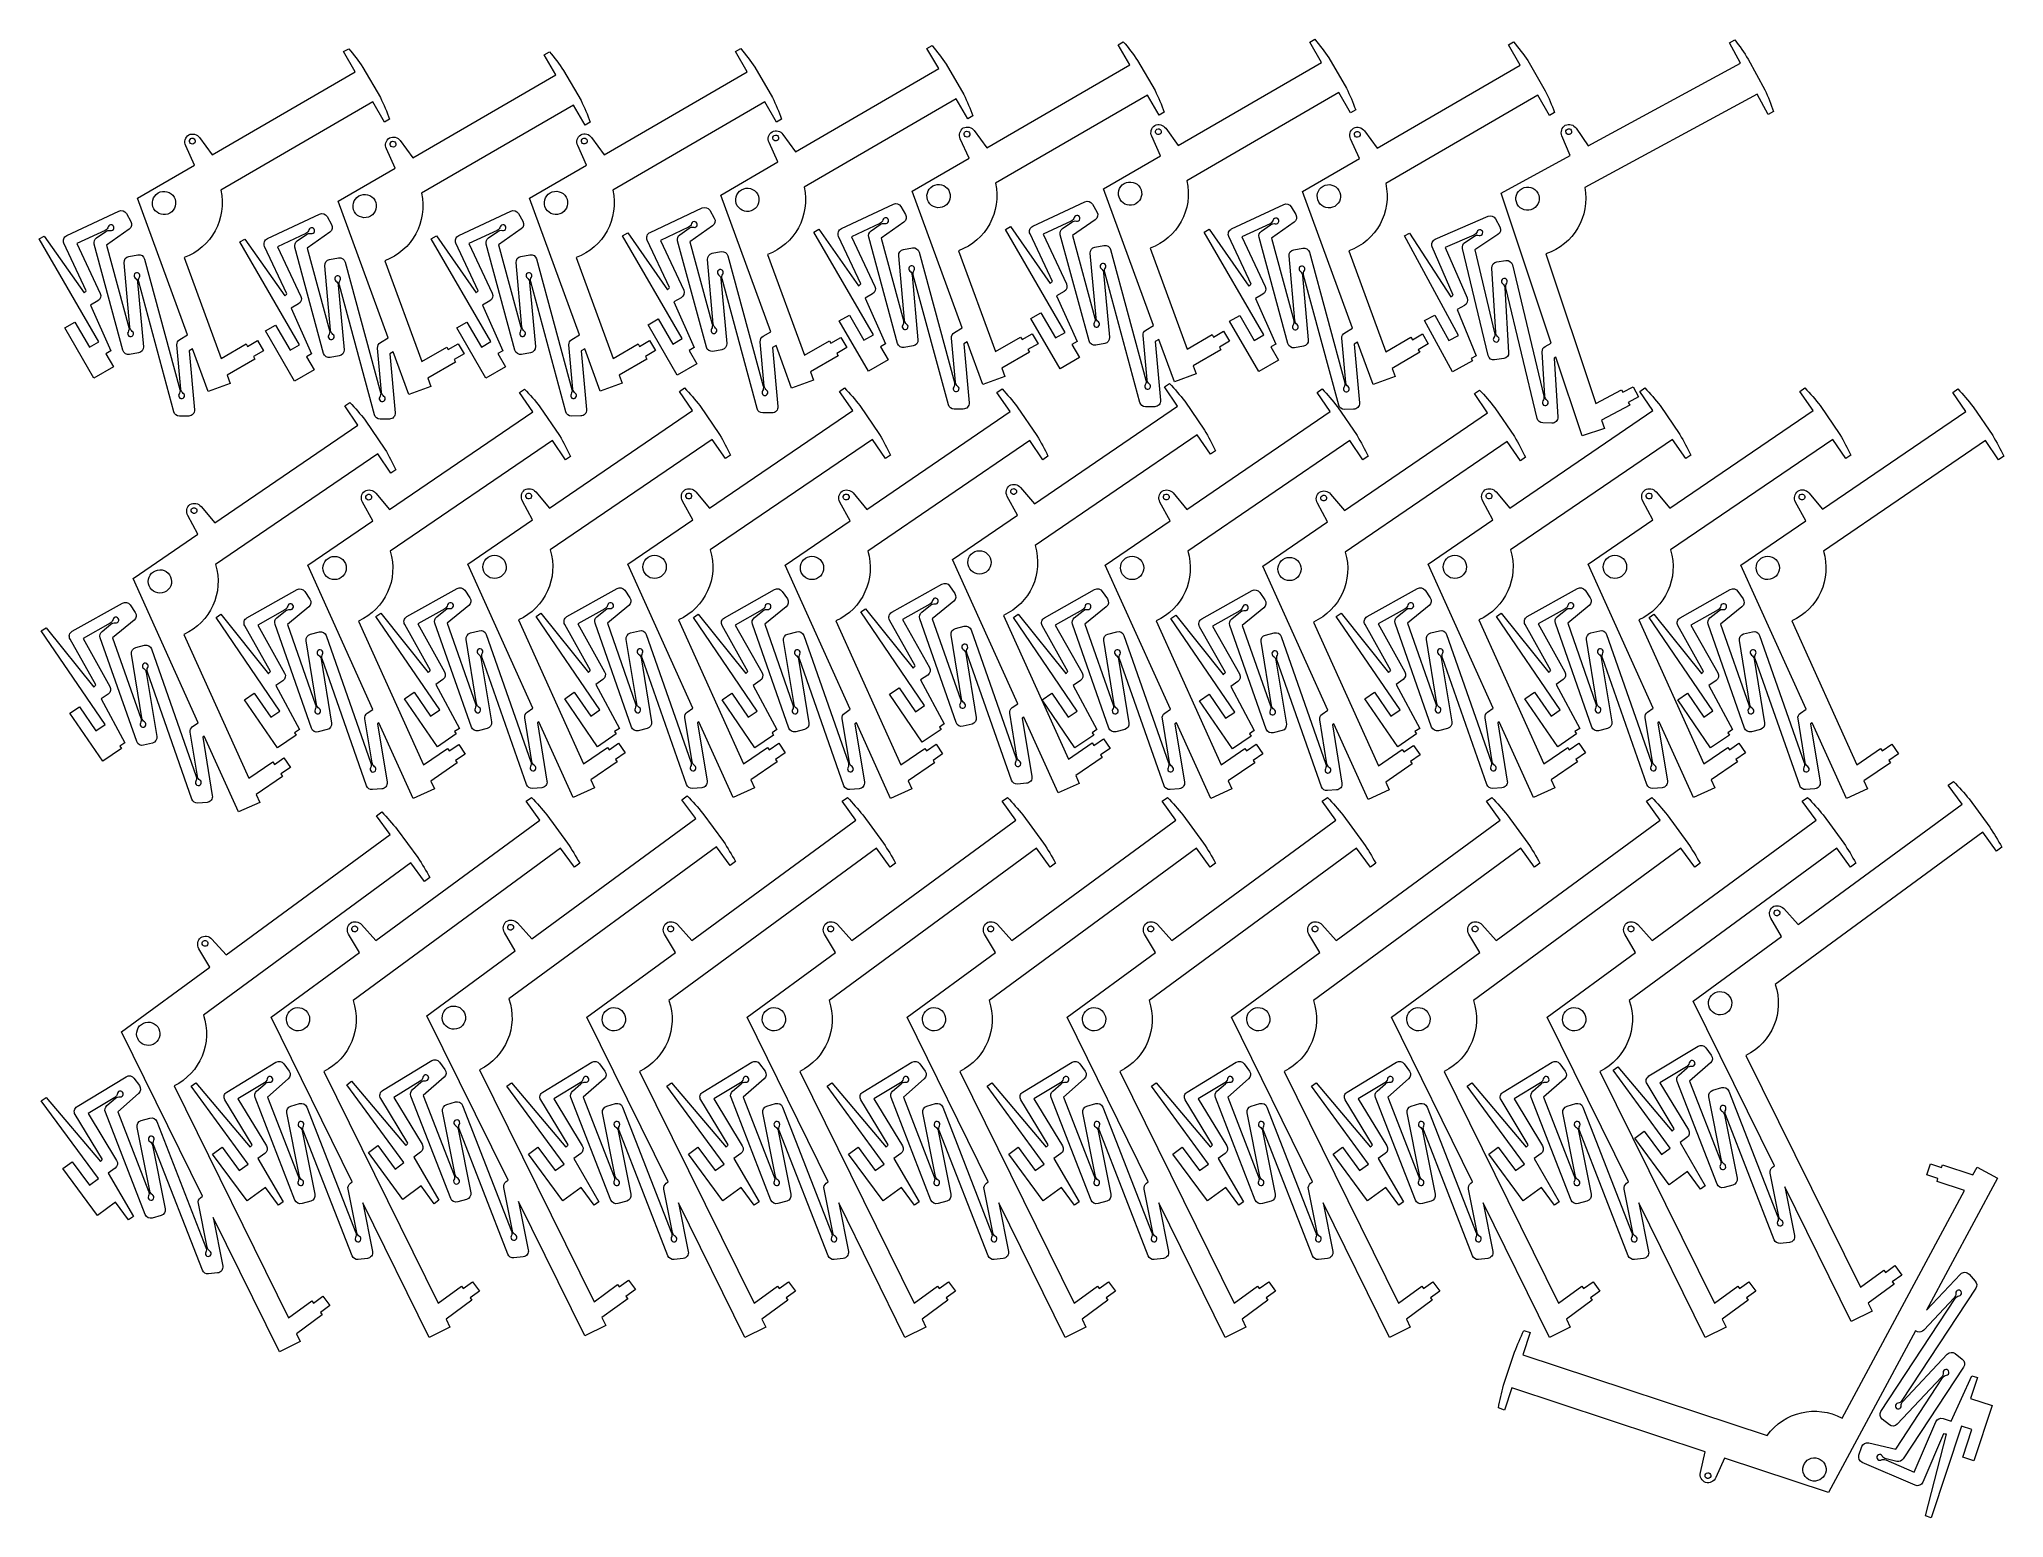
# Model space of a CAD drawing. Header units: millimetres. Extents: x -336 to 339, y -253 to 256.
import ezdxf

# ---------------------------------------------------------------- set-up
doc = ezdxf.new("R2010")
doc.units = ezdxf.units.MM
doc.header["$MEASUREMENT"] = 0
doc.layers.add('Layer 1', color=7, linetype='Continuous')

msp = doc.modelspace()

# ---------------------------------------------------------------- linework, layer by layer
at = {"layer": 'Layer 1', "lineweight": 15}
for points, knots in [([(-273.3276, 203.6496), (-273.3276, 203.6496), (-221.0731, 233.9842), (-221.0731, 233.9842), (-221.0731, 233.9842), (-221.0731, 233.9842), (-217.0567, 227.0655), (-217.0567, 227.0655), (-217.0567, 227.0655), (-217.0567, 227.0655), (-215.3057, 228.082), (-215.3057, 228.082), (-215.3057, 228.082), (-216.2424, 230.6015), (-217.3012, 233.0739), (-218.4786, 235.4904), (-218.4786, 235.4904), (-218.4786, 235.4904), (-224.5032, 245.8684), (-224.5032, 245.8684), (-224.5032, 245.8684), (-226.0178, 248.0891), (-227.6397, 250.2346), (-229.3632, 252.2974), (-229.3632, 252.2974), (-229.3632, 252.2974), (-231.1142, 251.281), (-231.1142, 251.281), (-231.1142, 251.281), (-231.1142, 251.281), (-227.0978, 244.3623), (-227.0978, 244.3623), (-227.0978, 244.3623), (-227.0978, 244.3623), (-276.307, 215.7955), (-276.307, 215.7955), (-276.307, 215.7955), (-276.307, 215.7955), (-280.6024, 221.7411), (-280.6024, 221.7411), (-280.6024, 221.7411), (-281.457, 222.9241), (-283.0391, 223.3204), (-284.3505, 222.6799), (-284.3505, 222.6799), (-285.557, 221.8587), (-285.9973, 220.2884), (-285.3938, 218.9595), (-285.3938, 218.9595), (-285.3938, 218.9595), (-282.3608, 212.2811), (-282.3608, 212.2811), (-282.3608, 212.2811), (-282.3608, 212.2811), (-301.9627, 200.9019), (-301.9627, 200.9019), (-301.9627, 200.9019), (-301.9627, 200.9019), (-284.7391, 153.9276), (-284.7391, 153.9276), (-284.7391, 153.9276), (-284.7391, 153.9276), (-287.3991, 152.3834), (-287.3991, 152.3834), (-287.3991, 152.3834), (-288.0714, 151.9932), (-288.4566, 151.2489), (-288.387, 150.4748), (-288.387, 150.4748), (-288.387, 150.4748), (-287.0206, 135.2714), (-287.0206, 135.2714), (-287.0206, 135.2714), (-286.9696, 134.7045), (-286.6796, 134.1863), (-286.2231, 133.8464), (-286.2231, 133.8464), (-285.7867, 133.5214), (-285.6903, 132.9072), (-286.0059, 132.464), (-286.0059, 132.464), (-286.3216, 132.0209), (-286.9336, 131.9115), (-287.3834, 132.2178), (-287.3834, 132.2178), (-287.833, 132.5241), (-287.9553, 133.1337), (-287.6585, 133.5897), (-287.6585, 133.5897), (-287.3481, 134.0667), (-287.2556, 134.6534), (-287.4042, 135.2028), (-287.4042, 135.2028), (-287.4042, 135.2028), (-299.524, 180.0092), (-299.524, 180.0092), (-299.524, 180.0092), (-299.7948, 181.0102), (-300.7858, 181.6382), (-301.8066, 181.4557), (-301.8066, 181.4557), (-301.8066, 181.4557), (-304.898, 180.9031), (-304.898, 180.9031), (-304.898, 180.9031), (-305.9189, 180.7206), (-306.6308, 179.7881), (-306.538, 178.7552), (-306.538, 178.7552), (-306.538, 178.7552), (-304.5456, 156.5878), (-304.5456, 156.5878), (-304.5456, 156.5878), (-304.4946, 156.021), (-304.2046, 155.5027), (-303.7482, 155.1627), (-303.7482, 155.1627), (-303.3118, 154.8378), (-303.2153, 154.2236), (-303.5311, 153.7805), (-303.5311, 153.7805), (-303.8467, 153.3373), (-304.4587, 153.228), (-304.9084, 153.5342), (-304.9084, 153.5342), (-305.3581, 153.8406), (-305.4804, 154.4501), (-305.1837, 154.9061), (-305.1837, 154.9061), (-304.8732, 155.3832), (-304.7807, 155.9698), (-304.9293, 156.5192), (-304.9293, 156.5192), (-304.9293, 156.5192), (-312.5842, 184.8189), (-312.5842, 184.8189), (-312.5842, 184.8189), (-312.5842, 184.8189), (-304.7854, 190.3072), (-304.7854, 190.3072), (-304.7854, 190.3072), (-303.9374, 190.904), (-303.6862, 192.05), (-304.2068, 192.9469), (-304.2068, 192.9469), (-304.2068, 192.9469), (-305.7834, 195.6628), (-305.7834, 195.6628), (-305.7834, 195.6628), (-306.3041, 196.5597), (-307.4238, 196.9098), (-308.3626, 196.4694), (-308.3626, 196.4694), (-308.3626, 196.4694), (-326.2571, 188.0733), (-326.2571, 188.0733), (-326.2571, 188.0733), (-326.7373, 187.848), (-327.1084, 187.4411), (-327.2886, 186.9423), (-327.2886, 186.9423), (-327.4688, 186.4434), (-327.4435, 185.8933), (-327.2182, 185.4132), (-327.2182, 185.4132), (-327.2182, 185.4132), (-319.5543, 169.0792), (-319.5543, 169.0792), (-319.5543, 169.0792), (-319.8059, 168.8433), (-320.0627, 168.6137), (-320.3222, 168.3917), (-320.3222, 168.3917), (-320.3222, 168.3917), (-333.9671, 187.9127), (-333.9671, 187.9127), (-333.9671, 187.9127), (-333.9671, 187.9127), (-335.6967, 186.9086), (-335.6967, 186.9086), (-335.6967, 186.9086), (-335.6967, 186.9086), (-315.1957, 151.5935), (-315.1957, 151.5935), (-315.1957, 151.5935), (-315.1957, 151.5935), (-318.4821, 149.6857), (-318.4821, 149.6857), (-318.4821, 149.6857), (-318.4821, 149.6857), (-323.5026, 158.3341), (-323.5026, 158.3341), (-323.5026, 158.3341), (-323.5026, 158.3341), (-326.962, 156.3259), (-326.962, 156.3259), (-326.962, 156.3259), (-326.962, 156.3259), (-316.9209, 139.0291), (-316.9209, 139.0291), (-316.9209, 139.0291), (-316.9209, 139.0291), (-310.1752, 142.9451), (-310.1752, 142.9451), (-310.1752, 142.9451), (-310.1752, 142.9451), (-312.7998, 147.4663), (-312.7998, 147.4663), (-312.7998, 147.4663), (-312.7998, 147.4663), (-311.0701, 148.4704), (-311.0701, 148.4704), (-311.0701, 148.4704), (-311.0701, 148.4704), (-318.0774, 164.1551), (-318.0774, 164.1551), (-318.0774, 164.1551), (-318.0774, 164.1551), (-315.5348, 165.6312), (-315.5348, 165.6312), (-315.5348, 165.6312), (-314.6379, 166.1518), (-314.2878, 167.2715), (-314.7283, 168.2104), (-314.7283, 168.2104), (-314.7283, 168.2104), (-322.7475, 185.3016), (-322.7475, 185.3016), (-322.7475, 185.3016), (-322.7475, 185.3016), (-313.0733, 189.8407), (-313.0733, 189.8407), (-313.0733, 189.8407), (-312.5581, 190.0824), (-312.1702, 190.5323), (-312.0069, 191.0774), (-312.0069, 191.0774), (-311.8508, 191.5987), (-311.3066, 191.8994), (-310.7822, 191.7543), (-310.7822, 191.7543), (-310.2579, 191.6092), (-309.9458, 191.0715), (-310.0797, 190.5442), (-310.0797, 190.5442), (-310.2138, 190.0169), (-310.7448, 189.6935), (-311.2748, 189.8163), (-311.2748, 189.8163), (-311.8292, 189.945), (-312.4122, 189.8311), (-312.8776, 189.5036), (-312.8776, 189.5036), (-312.8776, 189.5036), (-316.0315, 187.284), (-316.0315, 187.284), (-316.0315, 187.284), (-316.7191, 186.8001), (-317.0306, 185.9379), (-316.8111, 185.1263), (-316.8111, 185.1263), (-316.8111, 185.1263), (-306.9419, 148.6402), (-306.9419, 148.6402), (-306.9419, 148.6402), (-306.6711, 147.6391), (-305.68, 147.0111), (-304.6593, 147.1936), (-304.6593, 147.1936), (-304.6593, 147.1936), (-301.5679, 147.7463), (-301.5679, 147.7463), (-301.5679, 147.7463), (-300.5471, 147.9288), (-299.8351, 148.8613), (-299.9279, 149.8941), (-299.9279, 149.8941), (-299.9279, 149.8941), (-301.9203, 172.0615), (-301.9203, 172.0615), (-301.9203, 172.0615), (-301.9712, 172.6283), (-302.2613, 173.1467), (-302.7177, 173.4866), (-302.7177, 173.4866), (-303.154, 173.8115), (-303.2506, 174.4258), (-302.9349, 174.8689), (-302.9349, 174.8689), (-302.6192, 175.312), (-302.0072, 175.4214), (-301.5575, 175.1151), (-301.5575, 175.1151), (-301.1079, 174.8088), (-300.9855, 174.1993), (-301.2823, 173.7432), (-301.2823, 173.7432), (-301.5927, 173.2662), (-301.6852, 172.6796), (-301.5366, 172.1301), (-301.5366, 172.1301), (-301.5366, 172.1301), (-289.4699, 127.5203), (-289.4699, 127.5203), (-289.4699, 127.5203), (-289.2336, 126.6466), (-288.4398, 126.0405), (-287.5346, 126.0426), (-287.5346, 126.0426), (-287.5346, 126.0426), (-284.3587, 126.0501), (-284.3587, 126.0501), (-284.3587, 126.0501), (-283.7979, 126.0514), (-283.2635, 126.2881), (-282.8856, 126.7024), (-282.8856, 126.7024), (-282.5079, 127.1167), (-282.3213, 127.6706), (-282.3714, 128.2291), (-282.3714, 128.2291), (-282.3714, 128.2291), (-284.1902, 148.4648), (-284.1902, 148.4648), (-284.1902, 148.4648), (-284.1902, 148.4648), (-282.9913, 149.1608), (-282.9913, 149.1608), (-282.9913, 149.1608), (-282.9913, 149.1608), (-277.6305, 134.54), (-277.6305, 134.54), (-277.6305, 134.54), (-277.6305, 134.54), (-270.1195, 137.294), (-270.1195, 137.294), (-270.1195, 137.294), (-270.1195, 137.294), (-271.1523, 140.1107), (-271.1523, 140.1107), (-271.1523, 140.1107), (-271.1523, 140.1107), (-261.6391, 145.6333), (-261.6391, 145.6333), (-261.6391, 145.6333), (-261.6391, 145.6333), (-262.1411, 146.4981), (-262.1411, 146.4981), (-262.1411, 146.4981), (-262.1411, 146.4981), (-258.6818, 148.5063), (-258.6818, 148.5063), (-258.6818, 148.5063), (-258.6818, 148.5063), (-260.69, 151.9657), (-260.69, 151.9657), (-260.69, 151.9657), (-260.69, 151.9657), (-264.1493, 149.9575), (-264.1493, 149.9575), (-264.1493, 149.9575), (-264.1493, 149.9575), (-264.6514, 150.8223), (-264.6514, 150.8223), (-264.6514, 150.8223), (-264.6514, 150.8223), (-273.2496, 145.8309), (-273.2496, 145.8309), (-273.2496, 145.8309), (-273.2496, 145.8309), (-285.9549, 180.4825), (-285.9549, 180.4825), (-285.9549, 180.4825), (-276.5265, 183.9395), (-271.1235, 193.8521), (-273.3276, 203.6496)], [0, 0, 0, 0, 0.01052632, 0.01052632, 0.01052632, 0.01052632, 0.02105263, 0.02105263, 0.02105263, 0.02105263, 0.03157895, 0.03157895, 0.03157895, 0.03157895, 0.04210526, 0.04210526, 0.04210526, 0.04210526, 0.05263158, 0.05263158, 0.05263158, 0.05263158, 0.06315789, 0.06315789, 0.06315789, 0.06315789, 0.07368421, 0.07368421, 0.07368421, 0.07368421, 0.08421053, 0.08421053, 0.08421053, 0.08421053, 0.09473684, 0.09473684, 0.09473684, 0.09473684, 0.10526316, 0.10526316, 0.10526316, 0.10526316, 0.11578947, 0.11578947, 0.11578947, 0.11578947, 0.12631579, 0.12631579, 0.12631579, 0.12631579, 0.13684211, 0.13684211, 0.13684211, 0.13684211, 0.14736842, 0.14736842, 0.14736842, 0.14736842, 0.15789474, 0.15789474, 0.15789474, 0.15789474, 0.16842105, 0.16842105, 0.16842105, 0.16842105, 0.17894737, 0.17894737, 0.17894737, 0.17894737, 0.18947368, 0.18947368, 0.18947368, 0.18947368, 0.2, 0.2, 0.2, 0.2, 0.21052632, 0.21052632, 0.21052632, 0.21052632, 0.22105263, 0.22105263, 0.22105263, 0.22105263, 0.23157895, 0.23157895, 0.23157895, 0.23157895, 0.24210526, 0.24210526, 0.24210526, 0.24210526, 0.25263158, 0.25263158, 0.25263158, 0.25263158, 0.26315789, 0.26315789, 0.26315789, 0.26315789, 0.27368421, 0.27368421, 0.27368421, 0.27368421, 0.28421053, 0.28421053, 0.28421053, 0.28421053, 0.29473684, 0.29473684, 0.29473684, 0.29473684, 0.30526316, 0.30526316, 0.30526316, 0.30526316, 0.31578947, 0.31578947, 0.31578947, 0.31578947, 0.32631579, 0.32631579, 0.32631579, 0.32631579, 0.33684211, 0.33684211, 0.33684211, 0.33684211, 0.34736842, 0.34736842, 0.34736842, 0.34736842, 0.35789474, 0.35789474, 0.35789474, 0.35789474, 0.36842105, 0.36842105, 0.36842105, 0.36842105, 0.37894737, 0.37894737, 0.37894737, 0.37894737, 0.38947368, 0.38947368, 0.38947368, 0.38947368, 0.4, 0.4, 0.4, 0.4, 0.41052632, 0.41052632, 0.41052632, 0.41052632, 0.42105263, 0.42105263, 0.42105263, 0.42105263, 0.43157895, 0.43157895, 0.43157895, 0.43157895, 0.44210526, 0.44210526, 0.44210526, 0.44210526, 0.45263158, 0.45263158, 0.45263158, 0.45263158, 0.46315789, 0.46315789, 0.46315789, 0.46315789, 0.47368421, 0.47368421, 0.47368421, 0.47368421, 0.48421053, 0.48421053, 0.48421053, 0.48421053, 0.49473684, 0.49473684, 0.49473684, 0.49473684, 0.50526316, 0.50526316, 0.50526316, 0.50526316, 0.51578947, 0.51578947, 0.51578947, 0.51578947, 0.52631579, 0.52631579, 0.52631579, 0.52631579, 0.53684211, 0.53684211, 0.53684211, 0.53684211, 0.54736842, 0.54736842, 0.54736842, 0.54736842, 0.55789474, 0.55789474, 0.55789474, 0.55789474, 0.56842105, 0.56842105, 0.56842105, 0.56842105, 0.57894737, 0.57894737, 0.57894737, 0.57894737, 0.58947368, 0.58947368, 0.58947368, 0.58947368, 0.6, 0.6, 0.6, 0.6, 0.61052632, 0.61052632, 0.61052632, 0.61052632, 0.62105263, 0.62105263, 0.62105263, 0.62105263, 0.63157895, 0.63157895, 0.63157895, 0.63157895, 0.64210526, 0.64210526, 0.64210526, 0.64210526, 0.65263158, 0.65263158, 0.65263158, 0.65263158, 0.66315789, 0.66315789, 0.66315789, 0.66315789, 0.67368421, 0.67368421, 0.67368421, 0.67368421, 0.68421053, 0.68421053, 0.68421053, 0.68421053, 0.69473684, 0.69473684, 0.69473684, 0.69473684, 0.70526316, 0.70526316, 0.70526316, 0.70526316, 0.71578947, 0.71578947, 0.71578947, 0.71578947, 0.72631579, 0.72631579, 0.72631579, 0.72631579, 0.73684211, 0.73684211, 0.73684211, 0.73684211, 0.74736842, 0.74736842, 0.74736842, 0.74736842, 0.75789474, 0.75789474, 0.75789474, 0.75789474, 0.76842105, 0.76842105, 0.76842105, 0.76842105, 0.77894737, 0.77894737, 0.77894737, 0.77894737, 0.78947368, 0.78947368, 0.78947368, 0.78947368, 0.8, 0.8, 0.8, 0.8, 0.81052632, 0.81052632, 0.81052632, 0.81052632, 0.82105263, 0.82105263, 0.82105263, 0.82105263, 0.83157895, 0.83157895, 0.83157895, 0.83157895, 0.84210526, 0.84210526, 0.84210526, 0.84210526, 0.85263158, 0.85263158, 0.85263158, 0.85263158, 0.86315789, 0.86315789, 0.86315789, 0.86315789, 0.87368421, 0.87368421, 0.87368421, 0.87368421, 0.88421053, 0.88421053, 0.88421053, 0.88421053, 0.89473684, 0.89473684, 0.89473684, 0.89473684, 0.90526316, 0.90526316, 0.90526316, 0.90526316, 0.91578947, 0.91578947, 0.91578947, 0.91578947, 0.92631579, 0.92631579, 0.92631579, 0.92631579, 0.93684211, 0.93684211, 0.93684211, 0.93684211, 0.94736842, 0.94736842, 0.94736842, 0.94736842, 0.95789474, 0.95789474, 0.95789474, 0.95789474, 0.96842105, 0.96842105, 0.96842105, 0.96842105, 0.97894737, 0.97894737, 0.97894737, 0.97894737, 1, 1, 1, 1]), ([(-204.372, 202.6072), (-204.372, 202.6072), (-152.1175, 232.9418), (-152.1175, 232.9418), (-152.1175, 232.9418), (-152.1175, 232.9418), (-148.1011, 226.0231), (-148.1011, 226.0231), (-148.1011, 226.0231), (-148.1011, 226.0231), (-146.3501, 227.0396), (-146.3501, 227.0396), (-146.3501, 227.0396), (-147.2867, 229.5591), (-148.3455, 232.0315), (-149.523, 234.448), (-149.523, 234.448), (-149.523, 234.448), (-155.5476, 244.826), (-155.5476, 244.826), (-155.5476, 244.826), (-157.0621, 247.0467), (-158.6841, 249.1922), (-160.4076, 251.255), (-160.4076, 251.255), (-160.4076, 251.255), (-162.1586, 250.2386), (-162.1586, 250.2386), (-162.1586, 250.2386), (-162.1586, 250.2386), (-158.1421, 243.3199), (-158.1421, 243.3199), (-158.1421, 243.3199), (-158.1421, 243.3199), (-207.3513, 214.753), (-207.3513, 214.753), (-207.3513, 214.753), (-207.3513, 214.753), (-211.6467, 220.6987), (-211.6467, 220.6987), (-211.6467, 220.6987), (-212.5014, 221.8817), (-214.0835, 222.2779), (-215.3949, 221.6375), (-215.3949, 221.6375), (-216.6014, 220.8163), (-217.0417, 219.246), (-216.4382, 217.9171), (-216.4382, 217.9171), (-216.4382, 217.9171), (-213.4052, 211.2387), (-213.4052, 211.2387), (-213.4052, 211.2387), (-213.4052, 211.2387), (-233.0071, 199.8594), (-233.0071, 199.8594), (-233.0071, 199.8594), (-233.0071, 199.8594), (-215.7835, 152.8852), (-215.7835, 152.8852), (-215.7835, 152.8852), (-215.7835, 152.8852), (-218.4435, 151.341), (-218.4435, 151.341), (-218.4435, 151.341), (-219.1157, 150.9508), (-219.5009, 150.2065), (-219.4314, 149.4324), (-219.4314, 149.4324), (-219.4314, 149.4324), (-218.065, 134.229), (-218.065, 134.229), (-218.065, 134.229), (-218.014, 133.6621), (-217.724, 133.1439), (-217.2674, 132.8039), (-217.2674, 132.8039), (-216.8311, 132.479), (-216.7346, 131.8648), (-217.0503, 131.4216), (-217.0503, 131.4216), (-217.366, 130.9785), (-217.978, 130.8691), (-218.4277, 131.1754), (-218.4277, 131.1754), (-218.8774, 131.4816), (-218.9997, 132.0912), (-218.7029, 132.5473), (-218.7029, 132.5473), (-218.3924, 133.0243), (-218.3, 133.611), (-218.4486, 134.1604), (-218.4486, 134.1604), (-218.4486, 134.1604), (-230.5684, 178.9668), (-230.5684, 178.9668), (-230.5684, 178.9668), (-230.8392, 179.9678), (-231.8302, 180.5958), (-232.851, 180.4133), (-232.851, 180.4133), (-232.851, 180.4133), (-235.9424, 179.8607), (-235.9424, 179.8607), (-235.9424, 179.8607), (-236.9632, 179.6782), (-237.6752, 178.7457), (-237.5824, 177.7128), (-237.5824, 177.7128), (-237.5824, 177.7128), (-235.59, 155.5454), (-235.59, 155.5454), (-235.59, 155.5454), (-235.539, 154.9785), (-235.249, 154.4603), (-234.7925, 154.1203), (-234.7925, 154.1203), (-234.3562, 153.7953), (-234.2597, 153.1812), (-234.5754, 152.7381), (-234.5754, 152.7381), (-234.8911, 152.2949), (-235.5031, 152.1855), (-235.9528, 152.4918), (-235.9528, 152.4918), (-236.4024, 152.7981), (-236.5248, 153.4077), (-236.228, 153.8637), (-236.228, 153.8637), (-235.9176, 154.3408), (-235.8251, 154.9274), (-235.9737, 155.4767), (-235.9737, 155.4767), (-235.9737, 155.4767), (-243.6286, 183.7764), (-243.6286, 183.7764), (-243.6286, 183.7764), (-243.6286, 183.7764), (-235.8297, 189.2648), (-235.8297, 189.2648), (-235.8297, 189.2648), (-234.9817, 189.8616), (-234.7305, 191.0076), (-235.2512, 191.9045), (-235.2512, 191.9045), (-235.2512, 191.9045), (-236.8278, 194.6204), (-236.8278, 194.6204), (-236.8278, 194.6204), (-237.3485, 195.5172), (-238.4682, 195.8674), (-239.407, 195.427), (-239.407, 195.427), (-239.407, 195.427), (-257.3015, 187.0309), (-257.3015, 187.0309), (-257.3015, 187.0309), (-257.7817, 186.8056), (-258.1527, 186.3987), (-258.333, 185.8999), (-258.333, 185.8999), (-258.5131, 185.401), (-258.4879, 184.8509), (-258.2625, 184.3708), (-258.2625, 184.3708), (-258.2625, 184.3708), (-250.5986, 168.0368), (-250.5986, 168.0368), (-250.5986, 168.0368), (-250.8503, 167.8009), (-251.1071, 167.5713), (-251.3666, 167.3493), (-251.3666, 167.3493), (-251.3666, 167.3493), (-265.0114, 186.8703), (-265.0114, 186.8703), (-265.0114, 186.8703), (-265.0114, 186.8703), (-266.7411, 185.8662), (-266.7411, 185.8662), (-266.7411, 185.8662), (-266.7411, 185.8662), (-246.2401, 150.5511), (-246.2401, 150.5511), (-246.2401, 150.5511), (-246.2401, 150.5511), (-249.5265, 148.6433), (-249.5265, 148.6433), (-249.5265, 148.6433), (-249.5265, 148.6433), (-254.547, 157.2917), (-254.547, 157.2917), (-254.547, 157.2917), (-254.547, 157.2917), (-258.0063, 155.2835), (-258.0063, 155.2835), (-258.0063, 155.2835), (-258.0063, 155.2835), (-247.9653, 137.9867), (-247.9653, 137.9867), (-247.9653, 137.9867), (-247.9653, 137.9867), (-241.2196, 141.9027), (-241.2196, 141.9027), (-241.2196, 141.9027), (-241.2196, 141.9027), (-243.8442, 146.4239), (-243.8442, 146.4239), (-243.8442, 146.4239), (-243.8442, 146.4239), (-242.1145, 147.428), (-242.1145, 147.428), (-242.1145, 147.428), (-242.1145, 147.428), (-249.1218, 163.1127), (-249.1218, 163.1127), (-249.1218, 163.1127), (-249.1218, 163.1127), (-246.5792, 164.5887), (-246.5792, 164.5887), (-246.5792, 164.5887), (-245.6823, 165.1094), (-245.3322, 166.2291), (-245.7727, 167.168), (-245.7727, 167.168), (-245.7727, 167.168), (-253.7919, 184.2592), (-253.7919, 184.2592), (-253.7919, 184.2592), (-253.7919, 184.2592), (-244.1176, 188.7983), (-244.1176, 188.7983), (-244.1176, 188.7983), (-243.6025, 189.04), (-243.2146, 189.4899), (-243.0513, 190.035), (-243.0513, 190.035), (-242.8952, 190.5562), (-242.351, 190.857), (-241.8266, 190.7119), (-241.8266, 190.7119), (-241.3023, 190.5668), (-240.9901, 190.0291), (-241.1241, 189.5018), (-241.1241, 189.5018), (-241.2582, 188.9745), (-241.7892, 188.6511), (-242.3192, 188.7739), (-242.3192, 188.7739), (-242.8736, 188.9025), (-243.4566, 188.7887), (-243.9219, 188.4612), (-243.9219, 188.4612), (-243.9219, 188.4612), (-247.0759, 186.2416), (-247.0759, 186.2416), (-247.0759, 186.2416), (-247.7635, 185.7577), (-248.075, 184.8955), (-247.8555, 184.0839), (-247.8555, 184.0839), (-247.8555, 184.0839), (-237.9863, 147.5978), (-237.9863, 147.5978), (-237.9863, 147.5978), (-237.7155, 146.5967), (-236.7244, 145.9687), (-235.7037, 146.1512), (-235.7037, 146.1512), (-235.7037, 146.1512), (-232.6123, 146.7039), (-232.6123, 146.7039), (-232.6123, 146.7039), (-231.5914, 146.8864), (-230.8795, 147.8188), (-230.9722, 148.8517), (-230.9722, 148.8517), (-230.9722, 148.8517), (-232.9647, 171.0191), (-232.9647, 171.0191), (-232.9647, 171.0191), (-233.0156, 171.5859), (-233.3057, 172.1043), (-233.7621, 172.4441), (-233.7621, 172.4441), (-234.1984, 172.7691), (-234.295, 173.3834), (-233.9792, 173.8265), (-233.9792, 173.8265), (-233.6635, 174.2696), (-233.0516, 174.379), (-232.6019, 174.0727), (-232.6019, 174.0727), (-232.1522, 173.7664), (-232.0299, 173.1568), (-232.3266, 172.7008), (-232.3266, 172.7008), (-232.6371, 172.2238), (-232.7296, 171.6371), (-232.5809, 171.0877), (-232.5809, 171.0877), (-232.5809, 171.0877), (-220.5143, 126.4779), (-220.5143, 126.4779), (-220.5143, 126.4779), (-220.278, 125.6041), (-219.4842, 124.998), (-218.579, 125.0002), (-218.579, 125.0002), (-218.579, 125.0002), (-215.4031, 125.0077), (-215.4031, 125.0077), (-215.4031, 125.0077), (-214.8423, 125.009), (-214.3079, 125.2457), (-213.93, 125.66), (-213.93, 125.66), (-213.5522, 126.0743), (-213.3656, 126.6282), (-213.4158, 127.1867), (-213.4158, 127.1867), (-213.4158, 127.1867), (-215.2346, 147.4224), (-215.2346, 147.4224), (-215.2346, 147.4224), (-215.2346, 147.4224), (-214.0357, 148.1184), (-214.0357, 148.1184), (-214.0357, 148.1184), (-214.0357, 148.1184), (-208.6749, 133.4976), (-208.6749, 133.4976), (-208.6749, 133.4976), (-208.6749, 133.4976), (-201.1638, 136.2516), (-201.1638, 136.2516), (-201.1638, 136.2516), (-201.1638, 136.2516), (-202.1967, 139.0683), (-202.1967, 139.0683), (-202.1967, 139.0683), (-202.1967, 139.0683), (-192.6835, 144.5909), (-192.6835, 144.5909), (-192.6835, 144.5909), (-192.6835, 144.5909), (-193.1855, 145.4557), (-193.1855, 145.4557), (-193.1855, 145.4557), (-193.1855, 145.4557), (-189.7262, 147.4639), (-189.7262, 147.4639), (-189.7262, 147.4639), (-189.7262, 147.4639), (-191.7344, 150.9233), (-191.7344, 150.9233), (-191.7344, 150.9233), (-191.7344, 150.9233), (-195.1937, 148.9151), (-195.1937, 148.9151), (-195.1937, 148.9151), (-195.1937, 148.9151), (-195.6958, 149.7799), (-195.6958, 149.7799), (-195.6958, 149.7799), (-195.6958, 149.7799), (-204.294, 144.7885), (-204.294, 144.7885), (-204.294, 144.7885), (-204.294, 144.7885), (-216.9993, 179.44), (-216.9993, 179.44), (-216.9993, 179.44), (-207.5709, 182.8971), (-202.1679, 192.8097), (-204.372, 202.6072)], [0, 0, 0, 0, 0.01052632, 0.01052632, 0.01052632, 0.01052632, 0.02105263, 0.02105263, 0.02105263, 0.02105263, 0.03157895, 0.03157895, 0.03157895, 0.03157895, 0.04210526, 0.04210526, 0.04210526, 0.04210526, 0.05263158, 0.05263158, 0.05263158, 0.05263158, 0.06315789, 0.06315789, 0.06315789, 0.06315789, 0.07368421, 0.07368421, 0.07368421, 0.07368421, 0.08421053, 0.08421053, 0.08421053, 0.08421053, 0.09473684, 0.09473684, 0.09473684, 0.09473684, 0.10526316, 0.10526316, 0.10526316, 0.10526316, 0.11578947, 0.11578947, 0.11578947, 0.11578947, 0.12631579, 0.12631579, 0.12631579, 0.12631579, 0.13684211, 0.13684211, 0.13684211, 0.13684211, 0.14736842, 0.14736842, 0.14736842, 0.14736842, 0.15789474, 0.15789474, 0.15789474, 0.15789474, 0.16842105, 0.16842105, 0.16842105, 0.16842105, 0.17894737, 0.17894737, 0.17894737, 0.17894737, 0.18947368, 0.18947368, 0.18947368, 0.18947368, 0.2, 0.2, 0.2, 0.2, 0.21052632, 0.21052632, 0.21052632, 0.21052632, 0.22105263, 0.22105263, 0.22105263, 0.22105263, 0.23157895, 0.23157895, 0.23157895, 0.23157895, 0.24210526, 0.24210526, 0.24210526, 0.24210526, 0.25263158, 0.25263158, 0.25263158, 0.25263158, 0.26315789, 0.26315789, 0.26315789, 0.26315789, 0.27368421, 0.27368421, 0.27368421, 0.27368421, 0.28421053, 0.28421053, 0.28421053, 0.28421053, 0.29473684, 0.29473684, 0.29473684, 0.29473684, 0.30526316, 0.30526316, 0.30526316, 0.30526316, 0.31578947, 0.31578947, 0.31578947, 0.31578947, 0.32631579, 0.32631579, 0.32631579, 0.32631579, 0.33684211, 0.33684211, 0.33684211, 0.33684211, 0.34736842, 0.34736842, 0.34736842, 0.34736842, 0.35789474, 0.35789474, 0.35789474, 0.35789474, 0.36842105, 0.36842105, 0.36842105, 0.36842105, 0.37894737, 0.37894737, 0.37894737, 0.37894737, 0.38947368, 0.38947368, 0.38947368, 0.38947368, 0.4, 0.4, 0.4, 0.4, 0.41052632, 0.41052632, 0.41052632, 0.41052632, 0.42105263, 0.42105263, 0.42105263, 0.42105263, 0.43157895, 0.43157895, 0.43157895, 0.43157895, 0.44210526, 0.44210526, 0.44210526, 0.44210526, 0.45263158, 0.45263158, 0.45263158, 0.45263158, 0.46315789, 0.46315789, 0.46315789, 0.46315789, 0.47368421, 0.47368421, 0.47368421, 0.47368421, 0.48421053, 0.48421053, 0.48421053, 0.48421053, 0.49473684, 0.49473684, 0.49473684, 0.49473684, 0.50526316, 0.50526316, 0.50526316, 0.50526316, 0.51578947, 0.51578947, 0.51578947, 0.51578947, 0.52631579, 0.52631579, 0.52631579, 0.52631579, 0.53684211, 0.53684211, 0.53684211, 0.53684211, 0.54736842, 0.54736842, 0.54736842, 0.54736842, 0.55789474, 0.55789474, 0.55789474, 0.55789474, 0.56842105, 0.56842105, 0.56842105, 0.56842105, 0.57894737, 0.57894737, 0.57894737, 0.57894737, 0.58947368, 0.58947368, 0.58947368, 0.58947368, 0.6, 0.6, 0.6, 0.6, 0.61052632, 0.61052632, 0.61052632, 0.61052632, 0.62105263, 0.62105263, 0.62105263, 0.62105263, 0.63157895, 0.63157895, 0.63157895, 0.63157895, 0.64210526, 0.64210526, 0.64210526, 0.64210526, 0.65263158, 0.65263158, 0.65263158, 0.65263158, 0.66315789, 0.66315789, 0.66315789, 0.66315789, 0.67368421, 0.67368421, 0.67368421, 0.67368421, 0.68421053, 0.68421053, 0.68421053, 0.68421053, 0.69473684, 0.69473684, 0.69473684, 0.69473684, 0.70526316, 0.70526316, 0.70526316, 0.70526316, 0.71578947, 0.71578947, 0.71578947, 0.71578947, 0.72631579, 0.72631579, 0.72631579, 0.72631579, 0.73684211, 0.73684211, 0.73684211, 0.73684211, 0.74736842, 0.74736842, 0.74736842, 0.74736842, 0.75789474, 0.75789474, 0.75789474, 0.75789474, 0.76842105, 0.76842105, 0.76842105, 0.76842105, 0.77894737, 0.77894737, 0.77894737, 0.77894737, 0.78947368, 0.78947368, 0.78947368, 0.78947368, 0.8, 0.8, 0.8, 0.8, 0.81052632, 0.81052632, 0.81052632, 0.81052632, 0.82105263, 0.82105263, 0.82105263, 0.82105263, 0.83157895, 0.83157895, 0.83157895, 0.83157895, 0.84210526, 0.84210526, 0.84210526, 0.84210526, 0.85263158, 0.85263158, 0.85263158, 0.85263158, 0.86315789, 0.86315789, 0.86315789, 0.86315789, 0.87368421, 0.87368421, 0.87368421, 0.87368421, 0.88421053, 0.88421053, 0.88421053, 0.88421053, 0.89473684, 0.89473684, 0.89473684, 0.89473684, 0.90526316, 0.90526316, 0.90526316, 0.90526316, 0.91578947, 0.91578947, 0.91578947, 0.91578947, 0.92631579, 0.92631579, 0.92631579, 0.92631579, 0.93684211, 0.93684211, 0.93684211, 0.93684211, 0.94736842, 0.94736842, 0.94736842, 0.94736842, 0.95789474, 0.95789474, 0.95789474, 0.95789474, 0.96842105, 0.96842105, 0.96842105, 0.96842105, 0.97894737, 0.97894737, 0.97894737, 0.97894737, 1, 1, 1, 1]), ([(-138.6159, 203.6747), (-138.6159, 203.6747), (-86.3614, 234.0093), (-86.3614, 234.0093), (-86.3614, 234.0093), (-86.3614, 234.0093), (-82.345, 227.0906), (-82.345, 227.0906), (-82.345, 227.0906), (-82.345, 227.0906), (-80.5941, 228.1071), (-80.5941, 228.1071), (-80.5941, 228.1071), (-81.5307, 230.6266), (-82.5895, 233.099), (-83.7669, 235.5155), (-83.7669, 235.5155), (-83.7669, 235.5155), (-89.7915, 245.8935), (-89.7915, 245.8935), (-89.7915, 245.8935), (-91.3061, 248.1142), (-92.928, 250.2597), (-94.6515, 252.3225), (-94.6515, 252.3225), (-94.6515, 252.3225), (-96.4025, 251.3061), (-96.4025, 251.3061), (-96.4025, 251.3061), (-96.4025, 251.3061), (-92.3861, 244.3874), (-92.3861, 244.3874), (-92.3861, 244.3874), (-92.3861, 244.3874), (-141.5953, 215.8206), (-141.5953, 215.8206), (-141.5953, 215.8206), (-141.5953, 215.8206), (-145.8907, 221.7662), (-145.8907, 221.7662), (-145.8907, 221.7662), (-146.7453, 222.9492), (-148.3274, 223.3455), (-149.6388, 222.705), (-149.6388, 222.705), (-150.8453, 221.8838), (-151.2856, 220.3135), (-150.6821, 218.9847), (-150.6821, 218.9847), (-150.6821, 218.9847), (-147.6491, 212.3062), (-147.6491, 212.3062), (-147.6491, 212.3062), (-147.6491, 212.3062), (-167.251, 200.927), (-167.251, 200.927), (-167.251, 200.927), (-167.251, 200.927), (-150.0275, 153.9527), (-150.0275, 153.9527), (-150.0275, 153.9527), (-150.0275, 153.9527), (-152.6874, 152.4085), (-152.6874, 152.4085), (-152.6874, 152.4085), (-153.3597, 152.0183), (-153.7449, 151.274), (-153.6753, 150.4999), (-153.6753, 150.4999), (-153.6753, 150.4999), (-152.3089, 135.2965), (-152.3089, 135.2965), (-152.3089, 135.2965), (-152.2579, 134.7296), (-151.9679, 134.2114), (-151.5114, 133.8715), (-151.5114, 133.8715), (-151.075, 133.5465), (-150.9786, 132.9323), (-151.2942, 132.4891), (-151.2942, 132.4891), (-151.6099, 132.046), (-152.2219, 131.9366), (-152.6717, 132.2429), (-152.6717, 132.2429), (-153.1213, 132.5492), (-153.2436, 133.1588), (-152.9468, 133.6148), (-152.9468, 133.6148), (-152.6364, 134.0918), (-152.5439, 134.6785), (-152.6925, 135.2279), (-152.6925, 135.2279), (-152.6925, 135.2279), (-164.8124, 180.0343), (-164.8124, 180.0343), (-164.8124, 180.0343), (-165.0831, 181.0353), (-166.0741, 181.6633), (-167.0949, 181.4808), (-167.0949, 181.4808), (-167.0949, 181.4808), (-170.1863, 180.9282), (-170.1863, 180.9282), (-170.1863, 180.9282), (-171.2072, 180.7457), (-171.9191, 179.8132), (-171.8263, 178.7803), (-171.8263, 178.7803), (-171.8263, 178.7803), (-169.8339, 156.6129), (-169.8339, 156.6129), (-169.8339, 156.6129), (-169.7829, 156.0461), (-169.4929, 155.5278), (-169.0365, 155.1878), (-169.0365, 155.1878), (-168.6001, 154.8629), (-168.5036, 154.2487), (-168.8194, 153.8056), (-168.8194, 153.8056), (-169.135, 153.3624), (-169.7471, 153.2531), (-170.1967, 153.5593), (-170.1967, 153.5593), (-170.6464, 153.8657), (-170.7687, 154.4752), (-170.472, 154.9312), (-170.472, 154.9312), (-170.1615, 155.4083), (-170.069, 155.9949), (-170.2176, 156.5443), (-170.2176, 156.5443), (-170.2176, 156.5443), (-177.8725, 184.844), (-177.8725, 184.844), (-177.8725, 184.844), (-177.8725, 184.844), (-170.0737, 190.3323), (-170.0737, 190.3323), (-170.0737, 190.3323), (-169.2257, 190.9291), (-168.9745, 192.0752), (-169.4951, 192.972), (-169.4951, 192.972), (-169.4951, 192.972), (-171.0718, 195.6879), (-171.0718, 195.6879), (-171.0718, 195.6879), (-171.5924, 196.5848), (-172.7121, 196.9349), (-173.6509, 196.4945), (-173.6509, 196.4945), (-173.6509, 196.4945), (-191.5454, 188.0984), (-191.5454, 188.0984), (-191.5454, 188.0984), (-192.0256, 187.8731), (-192.3967, 187.4662), (-192.5769, 186.9674), (-192.5769, 186.9674), (-192.7571, 186.4685), (-192.7318, 185.9185), (-192.5065, 185.4383), (-192.5065, 185.4383), (-192.5065, 185.4383), (-184.8426, 169.1043), (-184.8426, 169.1043), (-184.8426, 169.1043), (-185.0942, 168.8684), (-185.351, 168.6388), (-185.6105, 168.4168), (-185.6105, 168.4168), (-185.6105, 168.4168), (-199.2554, 187.9378), (-199.2554, 187.9378), (-199.2554, 187.9378), (-199.2554, 187.9378), (-200.9851, 186.9337), (-200.9851, 186.9337), (-200.9851, 186.9337), (-200.9851, 186.9337), (-180.484, 151.6186), (-180.484, 151.6186), (-180.484, 151.6186), (-180.484, 151.6186), (-183.7704, 149.7108), (-183.7704, 149.7108), (-183.7704, 149.7108), (-183.7704, 149.7108), (-188.7909, 158.3592), (-188.7909, 158.3592), (-188.7909, 158.3592), (-188.7909, 158.3592), (-192.2503, 156.351), (-192.2503, 156.351), (-192.2503, 156.351), (-192.2503, 156.351), (-182.2092, 139.0542), (-182.2092, 139.0542), (-182.2092, 139.0542), (-182.2092, 139.0542), (-175.4635, 142.9703), (-175.4635, 142.9703), (-175.4635, 142.9703), (-175.4635, 142.9703), (-178.0881, 147.4914), (-178.0881, 147.4914), (-178.0881, 147.4914), (-178.0881, 147.4914), (-176.3584, 148.4956), (-176.3584, 148.4956), (-176.3584, 148.4956), (-176.3584, 148.4956), (-183.3657, 164.1802), (-183.3657, 164.1802), (-183.3657, 164.1802), (-183.3657, 164.1802), (-180.8231, 165.6563), (-180.8231, 165.6563), (-180.8231, 165.6563), (-179.9263, 166.1769), (-179.5761, 167.2966), (-180.0166, 168.2355), (-180.0166, 168.2355), (-180.0166, 168.2355), (-188.0358, 185.3267), (-188.0358, 185.3267), (-188.0358, 185.3267), (-188.0358, 185.3267), (-178.3616, 189.8658), (-178.3616, 189.8658), (-178.3616, 189.8658), (-177.8464, 190.1075), (-177.4585, 190.5574), (-177.2952, 191.1025), (-177.2952, 191.1025), (-177.1391, 191.6238), (-176.595, 191.9245), (-176.0705, 191.7794), (-176.0705, 191.7794), (-175.5462, 191.6343), (-175.2341, 191.0966), (-175.368, 190.5693), (-175.368, 190.5693), (-175.5021, 190.042), (-176.0331, 189.7186), (-176.5631, 189.8414), (-176.5631, 189.8414), (-177.1176, 189.9701), (-177.7005, 189.8562), (-178.1659, 189.5287), (-178.1659, 189.5287), (-178.1659, 189.5287), (-181.3198, 187.3091), (-181.3198, 187.3091), (-181.3198, 187.3091), (-182.0074, 186.8252), (-182.3189, 185.963), (-182.0994, 185.1514), (-182.0994, 185.1514), (-182.0994, 185.1514), (-172.2302, 148.6653), (-172.2302, 148.6653), (-172.2302, 148.6653), (-171.9594, 147.6642), (-170.9683, 147.0362), (-169.9476, 147.2188), (-169.9476, 147.2188), (-169.9476, 147.2188), (-166.8562, 147.7714), (-166.8562, 147.7714), (-166.8562, 147.7714), (-165.8354, 147.9539), (-165.1234, 148.8864), (-165.2162, 149.9192), (-165.2162, 149.9192), (-165.2162, 149.9192), (-167.2086, 172.0866), (-167.2086, 172.0866), (-167.2086, 172.0866), (-167.2596, 172.6534), (-167.5496, 173.1718), (-168.006, 173.5117), (-168.006, 173.5117), (-168.4424, 173.8366), (-168.5389, 174.4509), (-168.2232, 174.894), (-168.2232, 174.894), (-167.9075, 175.3371), (-167.2955, 175.4465), (-166.8458, 175.1402), (-166.8458, 175.1402), (-166.3962, 174.8339), (-166.2738, 174.2244), (-166.5706, 173.7683), (-166.5706, 173.7683), (-166.881, 173.2913), (-166.9735, 172.7047), (-166.8249, 172.1552), (-166.8249, 172.1552), (-166.8249, 172.1552), (-154.7582, 127.5454), (-154.7582, 127.5454), (-154.7582, 127.5454), (-154.5219, 126.6717), (-153.7281, 126.0656), (-152.8229, 126.0677), (-152.8229, 126.0677), (-152.8229, 126.0677), (-149.647, 126.0752), (-149.647, 126.0752), (-149.647, 126.0752), (-149.0862, 126.0765), (-148.5518, 126.3132), (-148.1739, 126.7275), (-148.1739, 126.7275), (-147.7962, 127.1418), (-147.6096, 127.6958), (-147.6597, 128.2542), (-147.6597, 128.2542), (-147.6597, 128.2542), (-149.4786, 148.4899), (-149.4786, 148.4899), (-149.4786, 148.4899), (-149.4786, 148.4899), (-148.2796, 149.1859), (-148.2796, 149.1859), (-148.2796, 149.1859), (-148.2796, 149.1859), (-142.9188, 134.5651), (-142.9188, 134.5651), (-142.9188, 134.5651), (-142.9188, 134.5651), (-135.4078, 137.3191), (-135.4078, 137.3191), (-135.4078, 137.3191), (-135.4078, 137.3191), (-136.4406, 140.1358), (-136.4406, 140.1358), (-136.4406, 140.1358), (-136.4406, 140.1358), (-126.9274, 145.6584), (-126.9274, 145.6584), (-126.9274, 145.6584), (-126.9274, 145.6584), (-127.4294, 146.5232), (-127.4294, 146.5232), (-127.4294, 146.5232), (-127.4294, 146.5232), (-123.9701, 148.5314), (-123.9701, 148.5314), (-123.9701, 148.5314), (-123.9701, 148.5314), (-125.9783, 151.9908), (-125.9783, 151.9908), (-125.9783, 151.9908), (-125.9783, 151.9908), (-129.4376, 149.9826), (-129.4376, 149.9826), (-129.4376, 149.9826), (-129.4376, 149.9826), (-129.9397, 150.8474), (-129.9397, 150.8474), (-129.9397, 150.8474), (-129.9397, 150.8474), (-138.5379, 145.856), (-138.5379, 145.856), (-138.5379, 145.856), (-138.5379, 145.856), (-151.2432, 180.5076), (-151.2432, 180.5076), (-151.2432, 180.5076), (-141.8149, 183.9646), (-136.4118, 193.8772), (-138.6159, 203.6747)], [0, 0, 0, 0, 0.01052632, 0.01052632, 0.01052632, 0.01052632, 0.02105263, 0.02105263, 0.02105263, 0.02105263, 0.03157895, 0.03157895, 0.03157895, 0.03157895, 0.04210526, 0.04210526, 0.04210526, 0.04210526, 0.05263158, 0.05263158, 0.05263158, 0.05263158, 0.06315789, 0.06315789, 0.06315789, 0.06315789, 0.07368421, 0.07368421, 0.07368421, 0.07368421, 0.08421053, 0.08421053, 0.08421053, 0.08421053, 0.09473684, 0.09473684, 0.09473684, 0.09473684, 0.10526316, 0.10526316, 0.10526316, 0.10526316, 0.11578947, 0.11578947, 0.11578947, 0.11578947, 0.12631579, 0.12631579, 0.12631579, 0.12631579, 0.13684211, 0.13684211, 0.13684211, 0.13684211, 0.14736842, 0.14736842, 0.14736842, 0.14736842, 0.15789474, 0.15789474, 0.15789474, 0.15789474, 0.16842105, 0.16842105, 0.16842105, 0.16842105, 0.17894737, 0.17894737, 0.17894737, 0.17894737, 0.18947368, 0.18947368, 0.18947368, 0.18947368, 0.2, 0.2, 0.2, 0.2, 0.21052632, 0.21052632, 0.21052632, 0.21052632, 0.22105263, 0.22105263, 0.22105263, 0.22105263, 0.23157895, 0.23157895, 0.23157895, 0.23157895, 0.24210526, 0.24210526, 0.24210526, 0.24210526, 0.25263158, 0.25263158, 0.25263158, 0.25263158, 0.26315789, 0.26315789, 0.26315789, 0.26315789, 0.27368421, 0.27368421, 0.27368421, 0.27368421, 0.28421053, 0.28421053, 0.28421053, 0.28421053, 0.29473684, 0.29473684, 0.29473684, 0.29473684, 0.30526316, 0.30526316, 0.30526316, 0.30526316, 0.31578947, 0.31578947, 0.31578947, 0.31578947, 0.32631579, 0.32631579, 0.32631579, 0.32631579, 0.33684211, 0.33684211, 0.33684211, 0.33684211, 0.34736842, 0.34736842, 0.34736842, 0.34736842, 0.35789474, 0.35789474, 0.35789474, 0.35789474, 0.36842105, 0.36842105, 0.36842105, 0.36842105, 0.37894737, 0.37894737, 0.37894737, 0.37894737, 0.38947368, 0.38947368, 0.38947368, 0.38947368, 0.4, 0.4, 0.4, 0.4, 0.41052632, 0.41052632, 0.41052632, 0.41052632, 0.42105263, 0.42105263, 0.42105263, 0.42105263, 0.43157895, 0.43157895, 0.43157895, 0.43157895, 0.44210526, 0.44210526, 0.44210526, 0.44210526, 0.45263158, 0.45263158, 0.45263158, 0.45263158, 0.46315789, 0.46315789, 0.46315789, 0.46315789, 0.47368421, 0.47368421, 0.47368421, 0.47368421, 0.48421053, 0.48421053, 0.48421053, 0.48421053, 0.49473684, 0.49473684, 0.49473684, 0.49473684, 0.50526316, 0.50526316, 0.50526316, 0.50526316, 0.51578947, 0.51578947, 0.51578947, 0.51578947, 0.52631579, 0.52631579, 0.52631579, 0.52631579, 0.53684211, 0.53684211, 0.53684211, 0.53684211, 0.54736842, 0.54736842, 0.54736842, 0.54736842, 0.55789474, 0.55789474, 0.55789474, 0.55789474, 0.56842105, 0.56842105, 0.56842105, 0.56842105, 0.57894737, 0.57894737, 0.57894737, 0.57894737, 0.58947368, 0.58947368, 0.58947368, 0.58947368, 0.6, 0.6, 0.6, 0.6, 0.61052632, 0.61052632, 0.61052632, 0.61052632, 0.62105263, 0.62105263, 0.62105263, 0.62105263, 0.63157895, 0.63157895, 0.63157895, 0.63157895, 0.64210526, 0.64210526, 0.64210526, 0.64210526, 0.65263158, 0.65263158, 0.65263158, 0.65263158, 0.66315789, 0.66315789, 0.66315789, 0.66315789, 0.67368421, 0.67368421, 0.67368421, 0.67368421, 0.68421053, 0.68421053, 0.68421053, 0.68421053, 0.69473684, 0.69473684, 0.69473684, 0.69473684, 0.70526316, 0.70526316, 0.70526316, 0.70526316, 0.71578947, 0.71578947, 0.71578947, 0.71578947, 0.72631579, 0.72631579, 0.72631579, 0.72631579, 0.73684211, 0.73684211, 0.73684211, 0.73684211, 0.74736842, 0.74736842, 0.74736842, 0.74736842, 0.75789474, 0.75789474, 0.75789474, 0.75789474, 0.76842105, 0.76842105, 0.76842105, 0.76842105, 0.77894737, 0.77894737, 0.77894737, 0.77894737, 0.78947368, 0.78947368, 0.78947368, 0.78947368, 0.8, 0.8, 0.8, 0.8, 0.81052632, 0.81052632, 0.81052632, 0.81052632, 0.82105263, 0.82105263, 0.82105263, 0.82105263, 0.83157895, 0.83157895, 0.83157895, 0.83157895, 0.84210526, 0.84210526, 0.84210526, 0.84210526, 0.85263158, 0.85263158, 0.85263158, 0.85263158, 0.86315789, 0.86315789, 0.86315789, 0.86315789, 0.87368421, 0.87368421, 0.87368421, 0.87368421, 0.88421053, 0.88421053, 0.88421053, 0.88421053, 0.89473684, 0.89473684, 0.89473684, 0.89473684, 0.90526316, 0.90526316, 0.90526316, 0.90526316, 0.91578947, 0.91578947, 0.91578947, 0.91578947, 0.92631579, 0.92631579, 0.92631579, 0.92631579, 0.93684211, 0.93684211, 0.93684211, 0.93684211, 0.94736842, 0.94736842, 0.94736842, 0.94736842, 0.95789474, 0.95789474, 0.95789474, 0.95789474, 0.96842105, 0.96842105, 0.96842105, 0.96842105, 0.97894737, 0.97894737, 0.97894737, 0.97894737, 1, 1, 1, 1]), ([(-72.8598, 204.7422), (-72.8598, 204.7422), (-20.6054, 235.0769), (-20.6054, 235.0769), (-20.6054, 235.0769), (-20.6054, 235.0769), (-16.5889, 228.1582), (-16.5889, 228.1582), (-16.5889, 228.1582), (-16.5889, 228.1582), (-14.838, 229.1746), (-14.838, 229.1746), (-14.838, 229.1746), (-15.7746, 231.6941), (-16.8334, 234.1665), (-18.0108, 236.583), (-18.0108, 236.583), (-18.0108, 236.583), (-24.0355, 246.9611), (-24.0355, 246.9611), (-24.0355, 246.9611), (-25.55, 249.1818), (-27.172, 251.3272), (-28.8955, 253.3901), (-28.8955, 253.3901), (-28.8955, 253.3901), (-30.6464, 252.3736), (-30.6464, 252.3736), (-30.6464, 252.3736), (-30.6464, 252.3736), (-26.63, 245.4549), (-26.63, 245.4549), (-26.63, 245.4549), (-26.63, 245.4549), (-75.8392, 216.8881), (-75.8392, 216.8881), (-75.8392, 216.8881), (-75.8392, 216.8881), (-80.1346, 222.8337), (-80.1346, 222.8337), (-80.1346, 222.8337), (-80.9893, 224.0167), (-82.5713, 224.413), (-83.8828, 223.7725), (-83.8828, 223.7725), (-85.0892, 222.9513), (-85.5296, 221.381), (-84.9261, 220.0522), (-84.9261, 220.0522), (-84.9261, 220.0522), (-81.8931, 213.3737), (-81.8931, 213.3737), (-81.8931, 213.3737), (-81.8931, 213.3737), (-101.4949, 201.9945), (-101.4949, 201.9945), (-101.4949, 201.9945), (-101.4949, 201.9945), (-84.2714, 155.0202), (-84.2714, 155.0202), (-84.2714, 155.0202), (-84.2714, 155.0202), (-86.9314, 153.4761), (-86.9314, 153.4761), (-86.9314, 153.4761), (-87.6036, 153.0858), (-87.9888, 152.3415), (-87.9192, 151.5674), (-87.9192, 151.5674), (-87.9192, 151.5674), (-86.5528, 136.364), (-86.5528, 136.364), (-86.5528, 136.364), (-86.5019, 135.7972), (-86.2119, 135.2789), (-85.7553, 134.939), (-85.7553, 134.939), (-85.319, 134.614), (-85.2225, 133.9998), (-85.5382, 133.5567), (-85.5382, 133.5567), (-85.8539, 133.1136), (-86.4658, 133.0041), (-86.9156, 133.3104), (-86.9156, 133.3104), (-87.3652, 133.6167), (-87.4875, 134.2263), (-87.1908, 134.6823), (-87.1908, 134.6823), (-86.8803, 135.1594), (-86.7879, 135.7461), (-86.9365, 136.2954), (-86.9365, 136.2954), (-86.9365, 136.2954), (-99.0563, 181.1018), (-99.0563, 181.1018), (-99.0563, 181.1018), (-99.3271, 182.1029), (-100.3181, 182.7308), (-101.3389, 182.5483), (-101.3389, 182.5483), (-101.3389, 182.5483), (-104.4302, 181.9957), (-104.4302, 181.9957), (-104.4302, 181.9957), (-105.4511, 181.8132), (-106.1631, 180.8807), (-106.0703, 179.8478), (-106.0703, 179.8478), (-106.0703, 179.8478), (-104.0778, 157.6804), (-104.0778, 157.6804), (-104.0778, 157.6804), (-104.0269, 157.1136), (-103.7369, 156.5953), (-103.2804, 156.2553), (-103.2804, 156.2553), (-102.8441, 155.9304), (-102.7476, 155.3162), (-103.0633, 154.8731), (-103.0633, 154.8731), (-103.379, 154.4299), (-103.991, 154.3206), (-104.4406, 154.6268), (-104.4406, 154.6268), (-104.8903, 154.9332), (-105.0127, 155.5427), (-104.7159, 155.9988), (-104.7159, 155.9988), (-104.4054, 156.4758), (-104.313, 157.0624), (-104.4615, 157.6118), (-104.4615, 157.6118), (-104.4615, 157.6118), (-112.1165, 185.9115), (-112.1165, 185.9115), (-112.1165, 185.9115), (-112.1165, 185.9115), (-104.3176, 191.3999), (-104.3176, 191.3999), (-104.3176, 191.3999), (-103.4696, 191.9967), (-103.2184, 193.1427), (-103.739, 194.0395), (-103.739, 194.0395), (-103.739, 194.0395), (-105.3157, 196.7554), (-105.3157, 196.7554), (-105.3157, 196.7554), (-105.8363, 197.6523), (-106.9561, 198.0024), (-107.8948, 197.562), (-107.8948, 197.562), (-107.8948, 197.562), (-125.7893, 189.166), (-125.7893, 189.166), (-125.7893, 189.166), (-126.2695, 188.9406), (-126.6406, 188.5337), (-126.8208, 188.0349), (-126.8208, 188.0349), (-127.001, 187.536), (-126.9757, 186.986), (-126.7504, 186.5058), (-126.7504, 186.5058), (-126.7504, 186.5058), (-119.0865, 170.1718), (-119.0865, 170.1718), (-119.0865, 170.1718), (-119.3382, 169.9359), (-119.5949, 169.7064), (-119.8545, 169.4844), (-119.8545, 169.4844), (-119.8545, 169.4844), (-133.4993, 189.0053), (-133.4993, 189.0053), (-133.4993, 189.0053), (-133.4993, 189.0053), (-135.229, 188.0012), (-135.229, 188.0012), (-135.229, 188.0012), (-135.229, 188.0012), (-114.728, 152.6861), (-114.728, 152.6861), (-114.728, 152.6861), (-114.728, 152.6861), (-118.0143, 150.7783), (-118.0143, 150.7783), (-118.0143, 150.7783), (-118.0143, 150.7783), (-123.0349, 159.4267), (-123.0349, 159.4267), (-123.0349, 159.4267), (-123.0349, 159.4267), (-126.4942, 157.4185), (-126.4942, 157.4185), (-126.4942, 157.4185), (-126.4942, 157.4185), (-116.4531, 140.1218), (-116.4531, 140.1218), (-116.4531, 140.1218), (-116.4531, 140.1218), (-109.7074, 144.0378), (-109.7074, 144.0378), (-109.7074, 144.0378), (-109.7074, 144.0378), (-112.3321, 148.559), (-112.3321, 148.559), (-112.3321, 148.559), (-112.3321, 148.559), (-110.6024, 149.5631), (-110.6024, 149.5631), (-110.6024, 149.5631), (-110.6024, 149.5631), (-117.6096, 165.2477), (-117.6096, 165.2477), (-117.6096, 165.2477), (-117.6096, 165.2477), (-115.067, 166.7238), (-115.067, 166.7238), (-115.067, 166.7238), (-114.1702, 167.2444), (-113.82, 168.3642), (-114.2605, 169.303), (-114.2605, 169.303), (-114.2605, 169.303), (-122.2797, 186.3942), (-122.2797, 186.3942), (-122.2797, 186.3942), (-122.2797, 186.3942), (-112.6055, 190.9333), (-112.6055, 190.9333), (-112.6055, 190.9333), (-112.0903, 191.1751), (-111.7024, 191.6249), (-111.5392, 192.1701), (-111.5392, 192.1701), (-111.383, 192.6913), (-110.8389, 192.992), (-110.3144, 192.8469), (-110.3144, 192.8469), (-109.7901, 192.7018), (-109.478, 192.1642), (-109.612, 191.6368), (-109.612, 191.6368), (-109.7461, 191.1095), (-110.2771, 190.7861), (-110.8071, 190.9089), (-110.8071, 190.9089), (-111.3615, 191.0376), (-111.9444, 190.9237), (-112.4098, 190.5962), (-112.4098, 190.5962), (-112.4098, 190.5962), (-115.5638, 188.3767), (-115.5638, 188.3767), (-115.5638, 188.3767), (-116.2513, 187.8928), (-116.5629, 187.0305), (-116.3433, 186.2189), (-116.3433, 186.2189), (-116.3433, 186.2189), (-106.4741, 149.7328), (-106.4741, 149.7328), (-106.4741, 149.7328), (-106.2033, 148.7318), (-105.2123, 148.1037), (-104.1916, 148.2863), (-104.1916, 148.2863), (-104.1916, 148.2863), (-101.1002, 148.8389), (-101.1002, 148.8389), (-101.1002, 148.8389), (-100.0793, 149.0214), (-99.3673, 149.9539), (-99.4601, 150.9867), (-99.4601, 150.9867), (-99.4601, 150.9867), (-101.4525, 173.1541), (-101.4525, 173.1541), (-101.4525, 173.1541), (-101.5035, 173.721), (-101.7935, 174.2393), (-102.25, 174.5792), (-102.25, 174.5792), (-102.6863, 174.9042), (-102.7828, 175.5184), (-102.4671, 175.9615), (-102.4671, 175.9615), (-102.1514, 176.4046), (-101.5394, 176.514), (-101.0897, 176.2077), (-101.0897, 176.2077), (-100.6401, 175.9014), (-100.5177, 175.2919), (-100.8145, 174.8359), (-100.8145, 174.8359), (-101.125, 174.3588), (-101.2174, 173.7722), (-101.0688, 173.2227), (-101.0688, 173.2227), (-101.0688, 173.2227), (-89.0022, 128.6129), (-89.0022, 128.6129), (-89.0022, 128.6129), (-88.7658, 127.7392), (-87.9721, 127.1331), (-87.0669, 127.1352), (-87.0669, 127.1352), (-87.0669, 127.1352), (-83.891, 127.1427), (-83.891, 127.1427), (-83.891, 127.1427), (-83.3301, 127.1441), (-82.7957, 127.3807), (-82.4179, 127.7951), (-82.4179, 127.7951), (-82.0401, 128.2093), (-81.8535, 128.7633), (-81.9037, 129.3218), (-81.9037, 129.3218), (-81.9037, 129.3218), (-83.7225, 149.5574), (-83.7225, 149.5574), (-83.7225, 149.5574), (-83.7225, 149.5574), (-82.5236, 150.2534), (-82.5236, 150.2534), (-82.5236, 150.2534), (-82.5236, 150.2534), (-77.1628, 135.6327), (-77.1628, 135.6327), (-77.1628, 135.6327), (-77.1628, 135.6327), (-69.6517, 138.3866), (-69.6517, 138.3866), (-69.6517, 138.3866), (-69.6517, 138.3866), (-70.6845, 141.2033), (-70.6845, 141.2033), (-70.6845, 141.2033), (-70.6845, 141.2033), (-61.1713, 146.7259), (-61.1713, 146.7259), (-61.1713, 146.7259), (-61.1713, 146.7259), (-61.6734, 147.5907), (-61.6734, 147.5907), (-61.6734, 147.5907), (-61.6734, 147.5907), (-58.214, 149.599), (-58.214, 149.599), (-58.214, 149.599), (-58.214, 149.599), (-60.2222, 153.0583), (-60.2222, 153.0583), (-60.2222, 153.0583), (-60.2222, 153.0583), (-63.6816, 151.0501), (-63.6816, 151.0501), (-63.6816, 151.0501), (-63.6816, 151.0501), (-64.1836, 151.9149), (-64.1836, 151.9149), (-64.1836, 151.9149), (-64.1836, 151.9149), (-72.7818, 146.9235), (-72.7818, 146.9235), (-72.7818, 146.9235), (-72.7818, 146.9235), (-85.4872, 181.5751), (-85.4872, 181.5751), (-85.4872, 181.5751), (-76.0588, 185.0321), (-70.6558, 194.9447), (-72.8598, 204.7422)], [0, 0, 0, 0, 0.01052632, 0.01052632, 0.01052632, 0.01052632, 0.02105263, 0.02105263, 0.02105263, 0.02105263, 0.03157895, 0.03157895, 0.03157895, 0.03157895, 0.04210526, 0.04210526, 0.04210526, 0.04210526, 0.05263158, 0.05263158, 0.05263158, 0.05263158, 0.06315789, 0.06315789, 0.06315789, 0.06315789, 0.07368421, 0.07368421, 0.07368421, 0.07368421, 0.08421053, 0.08421053, 0.08421053, 0.08421053, 0.09473684, 0.09473684, 0.09473684, 0.09473684, 0.10526316, 0.10526316, 0.10526316, 0.10526316, 0.11578947, 0.11578947, 0.11578947, 0.11578947, 0.12631579, 0.12631579, 0.12631579, 0.12631579, 0.13684211, 0.13684211, 0.13684211, 0.13684211, 0.14736842, 0.14736842, 0.14736842, 0.14736842, 0.15789474, 0.15789474, 0.15789474, 0.15789474, 0.16842105, 0.16842105, 0.16842105, 0.16842105, 0.17894737, 0.17894737, 0.17894737, 0.17894737, 0.18947368, 0.18947368, 0.18947368, 0.18947368, 0.2, 0.2, 0.2, 0.2, 0.21052632, 0.21052632, 0.21052632, 0.21052632, 0.22105263, 0.22105263, 0.22105263, 0.22105263, 0.23157895, 0.23157895, 0.23157895, 0.23157895, 0.24210526, 0.24210526, 0.24210526, 0.24210526, 0.25263158, 0.25263158, 0.25263158, 0.25263158, 0.26315789, 0.26315789, 0.26315789, 0.26315789, 0.27368421, 0.27368421, 0.27368421, 0.27368421, 0.28421053, 0.28421053, 0.28421053, 0.28421053, 0.29473684, 0.29473684, 0.29473684, 0.29473684, 0.30526316, 0.30526316, 0.30526316, 0.30526316, 0.31578947, 0.31578947, 0.31578947, 0.31578947, 0.32631579, 0.32631579, 0.32631579, 0.32631579, 0.33684211, 0.33684211, 0.33684211, 0.33684211, 0.34736842, 0.34736842, 0.34736842, 0.34736842, 0.35789474, 0.35789474, 0.35789474, 0.35789474, 0.36842105, 0.36842105, 0.36842105, 0.36842105, 0.37894737, 0.37894737, 0.37894737, 0.37894737, 0.38947368, 0.38947368, 0.38947368, 0.38947368, 0.4, 0.4, 0.4, 0.4, 0.41052632, 0.41052632, 0.41052632, 0.41052632, 0.42105263, 0.42105263, 0.42105263, 0.42105263, 0.43157895, 0.43157895, 0.43157895, 0.43157895, 0.44210526, 0.44210526, 0.44210526, 0.44210526, 0.45263158, 0.45263158, 0.45263158, 0.45263158, 0.46315789, 0.46315789, 0.46315789, 0.46315789, 0.47368421, 0.47368421, 0.47368421, 0.47368421, 0.48421053, 0.48421053, 0.48421053, 0.48421053, 0.49473684, 0.49473684, 0.49473684, 0.49473684, 0.50526316, 0.50526316, 0.50526316, 0.50526316, 0.51578947, 0.51578947, 0.51578947, 0.51578947, 0.52631579, 0.52631579, 0.52631579, 0.52631579, 0.53684211, 0.53684211, 0.53684211, 0.53684211, 0.54736842, 0.54736842, 0.54736842, 0.54736842, 0.55789474, 0.55789474, 0.55789474, 0.55789474, 0.56842105, 0.56842105, 0.56842105, 0.56842105, 0.57894737, 0.57894737, 0.57894737, 0.57894737, 0.58947368, 0.58947368, 0.58947368, 0.58947368, 0.6, 0.6, 0.6, 0.6, 0.61052632, 0.61052632, 0.61052632, 0.61052632, 0.62105263, 0.62105263, 0.62105263, 0.62105263, 0.63157895, 0.63157895, 0.63157895, 0.63157895, 0.64210526, 0.64210526, 0.64210526, 0.64210526, 0.65263158, 0.65263158, 0.65263158, 0.65263158, 0.66315789, 0.66315789, 0.66315789, 0.66315789, 0.67368421, 0.67368421, 0.67368421, 0.67368421, 0.68421053, 0.68421053, 0.68421053, 0.68421053, 0.69473684, 0.69473684, 0.69473684, 0.69473684, 0.70526316, 0.70526316, 0.70526316, 0.70526316, 0.71578947, 0.71578947, 0.71578947, 0.71578947, 0.72631579, 0.72631579, 0.72631579, 0.72631579, 0.73684211, 0.73684211, 0.73684211, 0.73684211, 0.74736842, 0.74736842, 0.74736842, 0.74736842, 0.75789474, 0.75789474, 0.75789474, 0.75789474, 0.76842105, 0.76842105, 0.76842105, 0.76842105, 0.77894737, 0.77894737, 0.77894737, 0.77894737, 0.78947368, 0.78947368, 0.78947368, 0.78947368, 0.8, 0.8, 0.8, 0.8, 0.81052632, 0.81052632, 0.81052632, 0.81052632, 0.82105263, 0.82105263, 0.82105263, 0.82105263, 0.83157895, 0.83157895, 0.83157895, 0.83157895, 0.84210526, 0.84210526, 0.84210526, 0.84210526, 0.85263158, 0.85263158, 0.85263158, 0.85263158, 0.86315789, 0.86315789, 0.86315789, 0.86315789, 0.87368421, 0.87368421, 0.87368421, 0.87368421, 0.88421053, 0.88421053, 0.88421053, 0.88421053, 0.89473684, 0.89473684, 0.89473684, 0.89473684, 0.90526316, 0.90526316, 0.90526316, 0.90526316, 0.91578947, 0.91578947, 0.91578947, 0.91578947, 0.92631579, 0.92631579, 0.92631579, 0.92631579, 0.93684211, 0.93684211, 0.93684211, 0.93684211, 0.94736842, 0.94736842, 0.94736842, 0.94736842, 0.95789474, 0.95789474, 0.95789474, 0.95789474, 0.96842105, 0.96842105, 0.96842105, 0.96842105, 0.97894737, 0.97894737, 0.97894737, 0.97894737, 1, 1, 1, 1]), ([(-7.1433, 206.0417), (-7.1433, 206.0417), (45.1112, 236.3763), (45.1112, 236.3763), (45.1112, 236.3763), (45.1112, 236.3763), (49.1276, 229.4576), (49.1276, 229.4576), (49.1276, 229.4576), (49.1276, 229.4576), (50.8785, 230.4741), (50.8785, 230.4741), (50.8785, 230.4741), (49.9419, 232.9936), (48.8831, 235.466), (47.7057, 237.8825), (47.7057, 237.8825), (47.7057, 237.8825), (41.681, 248.2605), (41.681, 248.2605), (41.681, 248.2605), (40.1665, 250.4812), (38.5446, 252.6267), (36.8211, 254.6895), (36.8211, 254.6895), (36.8211, 254.6895), (35.0701, 253.6731), (35.0701, 253.6731), (35.0701, 253.6731), (35.0701, 253.6731), (39.0865, 246.7544), (39.0865, 246.7544), (39.0865, 246.7544), (39.0865, 246.7544), (-10.1227, 218.1876), (-10.1227, 218.1876), (-10.1227, 218.1876), (-10.1227, 218.1876), (-14.4181, 224.1332), (-14.4181, 224.1332), (-14.4181, 224.1332), (-15.2727, 225.3162), (-16.8548, 225.7125), (-18.1662, 225.072), (-18.1662, 225.072), (-19.3727, 224.2508), (-19.813, 222.6805), (-19.2095, 221.3517), (-19.2095, 221.3517), (-19.2095, 221.3517), (-16.1765, 214.6732), (-16.1765, 214.6732), (-16.1765, 214.6732), (-16.1765, 214.6732), (-35.7784, 203.294), (-35.7784, 203.294), (-35.7784, 203.294), (-35.7784, 203.294), (-18.5549, 156.3197), (-18.5549, 156.3197), (-18.5549, 156.3197), (-18.5549, 156.3197), (-21.2148, 154.7755), (-21.2148, 154.7755), (-21.2148, 154.7755), (-21.8871, 154.3853), (-22.2723, 153.641), (-22.2027, 152.8669), (-22.2027, 152.8669), (-22.2027, 152.8669), (-20.8363, 137.6635), (-20.8363, 137.6635), (-20.8363, 137.6635), (-20.7853, 137.0966), (-20.4954, 136.5784), (-20.0388, 136.2385), (-20.0388, 136.2385), (-19.6025, 135.9135), (-19.506, 135.2993), (-19.8216, 134.8561), (-19.8216, 134.8561), (-20.1374, 134.413), (-20.7493, 134.3036), (-21.1991, 134.6099), (-21.1991, 134.6099), (-21.6487, 134.9162), (-21.771, 135.5258), (-21.4742, 135.9818), (-21.4742, 135.9818), (-21.1638, 136.4588), (-21.0714, 137.0455), (-21.2199, 137.5949), (-21.2199, 137.5949), (-21.2199, 137.5949), (-33.3398, 182.4013), (-33.3398, 182.4013), (-33.3398, 182.4013), (-33.6106, 183.4023), (-34.6016, 184.0303), (-35.6223, 183.8478), (-35.6223, 183.8478), (-35.6223, 183.8478), (-38.7137, 183.2952), (-38.7137, 183.2952), (-38.7137, 183.2952), (-39.7346, 183.1127), (-40.4466, 182.1802), (-40.3537, 181.1473), (-40.3537, 181.1473), (-40.3537, 181.1473), (-38.3613, 158.9799), (-38.3613, 158.9799), (-38.3613, 158.9799), (-38.3104, 158.4131), (-38.0204, 157.8948), (-37.5639, 157.5548), (-37.5639, 157.5548), (-37.1276, 157.2299), (-37.0311, 156.6157), (-37.3468, 156.1726), (-37.3468, 156.1726), (-37.6624, 155.7294), (-38.2745, 155.6201), (-38.7241, 155.9263), (-38.7241, 155.9263), (-39.1738, 156.2327), (-39.2961, 156.8422), (-38.9994, 157.2982), (-38.9994, 157.2982), (-38.6889, 157.7753), (-38.5964, 158.3619), (-38.745, 158.9113), (-38.745, 158.9113), (-38.745, 158.9113), (-46.3999, 187.211), (-46.3999, 187.211), (-46.3999, 187.211), (-46.3999, 187.211), (-38.6011, 192.6993), (-38.6011, 192.6993), (-38.6011, 192.6993), (-37.7531, 193.2961), (-37.5019, 194.4421), (-38.0225, 195.339), (-38.0225, 195.339), (-38.0225, 195.339), (-39.5992, 198.0549), (-39.5992, 198.0549), (-39.5992, 198.0549), (-40.1198, 198.9518), (-41.2395, 199.3019), (-42.1783, 198.8615), (-42.1783, 198.8615), (-42.1783, 198.8615), (-60.0728, 190.4654), (-60.0728, 190.4654), (-60.0728, 190.4654), (-60.553, 190.2401), (-60.9241, 189.8332), (-61.1043, 189.3344), (-61.1043, 189.3344), (-61.2845, 188.8355), (-61.2592, 188.2855), (-61.0339, 187.8053), (-61.0339, 187.8053), (-61.0339, 187.8053), (-53.37, 171.4713), (-53.37, 171.4713), (-53.37, 171.4713), (-53.6217, 171.2354), (-53.8784, 171.0058), (-54.1379, 170.7838), (-54.1379, 170.7838), (-54.1379, 170.7838), (-67.7828, 190.3048), (-67.7828, 190.3048), (-67.7828, 190.3048), (-67.7828, 190.3048), (-69.5125, 189.3007), (-69.5125, 189.3007), (-69.5125, 189.3007), (-69.5125, 189.3007), (-49.0114, 153.9856), (-49.0114, 153.9856), (-49.0114, 153.9856), (-49.0114, 153.9856), (-52.2978, 152.0778), (-52.2978, 152.0778), (-52.2978, 152.0778), (-52.2978, 152.0778), (-57.3183, 160.7262), (-57.3183, 160.7262), (-57.3183, 160.7262), (-57.3183, 160.7262), (-60.7777, 158.718), (-60.7777, 158.718), (-60.7777, 158.718), (-60.7777, 158.718), (-50.7366, 141.4212), (-50.7366, 141.4212), (-50.7366, 141.4212), (-50.7366, 141.4212), (-43.9909, 145.3372), (-43.9909, 145.3372), (-43.9909, 145.3372), (-43.9909, 145.3372), (-46.6155, 149.8584), (-46.6155, 149.8584), (-46.6155, 149.8584), (-46.6155, 149.8584), (-44.8859, 150.8625), (-44.8859, 150.8625), (-44.8859, 150.8625), (-44.8859, 150.8625), (-51.8931, 166.5472), (-51.8931, 166.5472), (-51.8931, 166.5472), (-51.8931, 166.5472), (-49.3505, 168.0233), (-49.3505, 168.0233), (-49.3505, 168.0233), (-48.4537, 168.5439), (-48.1035, 169.6636), (-48.544, 170.6025), (-48.544, 170.6025), (-48.544, 170.6025), (-56.5632, 187.6937), (-56.5632, 187.6937), (-56.5632, 187.6937), (-56.5632, 187.6937), (-46.889, 192.2328), (-46.889, 192.2328), (-46.889, 192.2328), (-46.3738, 192.4745), (-45.9859, 192.9244), (-45.8226, 193.4695), (-45.8226, 193.4695), (-45.6665, 193.9908), (-45.1224, 194.2915), (-44.5979, 194.1464), (-44.5979, 194.1464), (-44.0736, 194.0013), (-43.7615, 193.4636), (-43.8955, 192.9363), (-43.8955, 192.9363), (-44.0295, 192.409), (-44.5606, 192.0856), (-45.0906, 192.2084), (-45.0906, 192.2084), (-45.645, 192.3371), (-46.2279, 192.2232), (-46.6933, 191.8957), (-46.6933, 191.8957), (-46.6933, 191.8957), (-49.8472, 189.6761), (-49.8472, 189.6761), (-49.8472, 189.6761), (-50.5348, 189.1922), (-50.8463, 188.33), (-50.6268, 187.5184), (-50.6268, 187.5184), (-50.6268, 187.5184), (-40.7576, 151.0323), (-40.7576, 151.0323), (-40.7576, 151.0323), (-40.4868, 150.0312), (-39.4958, 149.4032), (-38.475, 149.5857), (-38.475, 149.5857), (-38.475, 149.5857), (-35.3836, 150.1384), (-35.3836, 150.1384), (-35.3836, 150.1384), (-34.3628, 150.3209), (-33.6508, 151.2534), (-33.7436, 152.2862), (-33.7436, 152.2862), (-33.7436, 152.2862), (-35.736, 174.4536), (-35.736, 174.4536), (-35.736, 174.4536), (-35.787, 175.0204), (-36.077, 175.5388), (-36.5334, 175.8787), (-36.5334, 175.8787), (-36.9698, 176.2036), (-37.0663, 176.8179), (-36.7506, 177.261), (-36.7506, 177.261), (-36.4349, 177.7041), (-35.8229, 177.8135), (-35.3732, 177.5072), (-35.3732, 177.5072), (-34.9236, 177.2009), (-34.8012, 176.5914), (-35.098, 176.1353), (-35.098, 176.1353), (-35.4084, 175.6583), (-35.5009, 175.0717), (-35.3523, 174.5222), (-35.3523, 174.5222), (-35.3523, 174.5222), (-23.2856, 129.9124), (-23.2856, 129.9124), (-23.2856, 129.9124), (-23.0493, 129.0387), (-22.2555, 128.4326), (-21.3504, 128.4347), (-21.3504, 128.4347), (-21.3504, 128.4347), (-18.1745, 128.4422), (-18.1745, 128.4422), (-18.1745, 128.4422), (-17.6136, 128.4435), (-17.0792, 128.6802), (-16.7014, 129.0945), (-16.7014, 129.0945), (-16.3236, 129.5088), (-16.137, 130.0627), (-16.1871, 130.6212), (-16.1871, 130.6212), (-16.1871, 130.6212), (-18.006, 150.8569), (-18.006, 150.8569), (-18.006, 150.8569), (-18.006, 150.8569), (-16.807, 151.5529), (-16.807, 151.5529), (-16.807, 151.5529), (-16.807, 151.5529), (-11.4463, 136.9321), (-11.4463, 136.9321), (-11.4463, 136.9321), (-11.4463, 136.9321), (-3.9352, 139.6861), (-3.9352, 139.6861), (-3.9352, 139.6861), (-3.9352, 139.6861), (-4.968, 142.5028), (-4.968, 142.5028), (-4.968, 142.5028), (-4.968, 142.5028), (4.5452, 148.0254), (4.5452, 148.0254), (4.5452, 148.0254), (4.5452, 148.0254), (4.0431, 148.8902), (4.0431, 148.8902), (4.0431, 148.8902), (4.0431, 148.8902), (7.5025, 150.8984), (7.5025, 150.8984), (7.5025, 150.8984), (7.5025, 150.8984), (5.4943, 154.3578), (5.4943, 154.3578), (5.4943, 154.3578), (5.4943, 154.3578), (2.0349, 152.3496), (2.0349, 152.3496), (2.0349, 152.3496), (2.0349, 152.3496), (1.5329, 153.2144), (1.5329, 153.2144), (1.5329, 153.2144), (1.5329, 153.2144), (-7.0653, 148.223), (-7.0653, 148.223), (-7.0653, 148.223), (-7.0653, 148.223), (-19.7706, 182.8746), (-19.7706, 182.8746), (-19.7706, 182.8746), (-10.3423, 186.3316), (-4.9392, 196.2442), (-7.1433, 206.0417)], [0, 0, 0, 0, 0.01052632, 0.01052632, 0.01052632, 0.01052632, 0.02105263, 0.02105263, 0.02105263, 0.02105263, 0.03157895, 0.03157895, 0.03157895, 0.03157895, 0.04210526, 0.04210526, 0.04210526, 0.04210526, 0.05263158, 0.05263158, 0.05263158, 0.05263158, 0.06315789, 0.06315789, 0.06315789, 0.06315789, 0.07368421, 0.07368421, 0.07368421, 0.07368421, 0.08421053, 0.08421053, 0.08421053, 0.08421053, 0.09473684, 0.09473684, 0.09473684, 0.09473684, 0.10526316, 0.10526316, 0.10526316, 0.10526316, 0.11578947, 0.11578947, 0.11578947, 0.11578947, 0.12631579, 0.12631579, 0.12631579, 0.12631579, 0.13684211, 0.13684211, 0.13684211, 0.13684211, 0.14736842, 0.14736842, 0.14736842, 0.14736842, 0.15789474, 0.15789474, 0.15789474, 0.15789474, 0.16842105, 0.16842105, 0.16842105, 0.16842105, 0.17894737, 0.17894737, 0.17894737, 0.17894737, 0.18947368, 0.18947368, 0.18947368, 0.18947368, 0.2, 0.2, 0.2, 0.2, 0.21052632, 0.21052632, 0.21052632, 0.21052632, 0.22105263, 0.22105263, 0.22105263, 0.22105263, 0.23157895, 0.23157895, 0.23157895, 0.23157895, 0.24210526, 0.24210526, 0.24210526, 0.24210526, 0.25263158, 0.25263158, 0.25263158, 0.25263158, 0.26315789, 0.26315789, 0.26315789, 0.26315789, 0.27368421, 0.27368421, 0.27368421, 0.27368421, 0.28421053, 0.28421053, 0.28421053, 0.28421053, 0.29473684, 0.29473684, 0.29473684, 0.29473684, 0.30526316, 0.30526316, 0.30526316, 0.30526316, 0.31578947, 0.31578947, 0.31578947, 0.31578947, 0.32631579, 0.32631579, 0.32631579, 0.32631579, 0.33684211, 0.33684211, 0.33684211, 0.33684211, 0.34736842, 0.34736842, 0.34736842, 0.34736842, 0.35789474, 0.35789474, 0.35789474, 0.35789474, 0.36842105, 0.36842105, 0.36842105, 0.36842105, 0.37894737, 0.37894737, 0.37894737, 0.37894737, 0.38947368, 0.38947368, 0.38947368, 0.38947368, 0.4, 0.4, 0.4, 0.4, 0.41052632, 0.41052632, 0.41052632, 0.41052632, 0.42105263, 0.42105263, 0.42105263, 0.42105263, 0.43157895, 0.43157895, 0.43157895, 0.43157895, 0.44210526, 0.44210526, 0.44210526, 0.44210526, 0.45263158, 0.45263158, 0.45263158, 0.45263158, 0.46315789, 0.46315789, 0.46315789, 0.46315789, 0.47368421, 0.47368421, 0.47368421, 0.47368421, 0.48421053, 0.48421053, 0.48421053, 0.48421053, 0.49473684, 0.49473684, 0.49473684, 0.49473684, 0.50526316, 0.50526316, 0.50526316, 0.50526316, 0.51578947, 0.51578947, 0.51578947, 0.51578947, 0.52631579, 0.52631579, 0.52631579, 0.52631579, 0.53684211, 0.53684211, 0.53684211, 0.53684211, 0.54736842, 0.54736842, 0.54736842, 0.54736842, 0.55789474, 0.55789474, 0.55789474, 0.55789474, 0.56842105, 0.56842105, 0.56842105, 0.56842105, 0.57894737, 0.57894737, 0.57894737, 0.57894737, 0.58947368, 0.58947368, 0.58947368, 0.58947368, 0.6, 0.6, 0.6, 0.6, 0.61052632, 0.61052632, 0.61052632, 0.61052632, 0.62105263, 0.62105263, 0.62105263, 0.62105263, 0.63157895, 0.63157895, 0.63157895, 0.63157895, 0.64210526, 0.64210526, 0.64210526, 0.64210526, 0.65263158, 0.65263158, 0.65263158, 0.65263158, 0.66315789, 0.66315789, 0.66315789, 0.66315789, 0.67368421, 0.67368421, 0.67368421, 0.67368421, 0.68421053, 0.68421053, 0.68421053, 0.68421053, 0.69473684, 0.69473684, 0.69473684, 0.69473684, 0.70526316, 0.70526316, 0.70526316, 0.70526316, 0.71578947, 0.71578947, 0.71578947, 0.71578947, 0.72631579, 0.72631579, 0.72631579, 0.72631579, 0.73684211, 0.73684211, 0.73684211, 0.73684211, 0.74736842, 0.74736842, 0.74736842, 0.74736842, 0.75789474, 0.75789474, 0.75789474, 0.75789474, 0.76842105, 0.76842105, 0.76842105, 0.76842105, 0.77894737, 0.77894737, 0.77894737, 0.77894737, 0.78947368, 0.78947368, 0.78947368, 0.78947368, 0.8, 0.8, 0.8, 0.8, 0.81052632, 0.81052632, 0.81052632, 0.81052632, 0.82105263, 0.82105263, 0.82105263, 0.82105263, 0.83157895, 0.83157895, 0.83157895, 0.83157895, 0.84210526, 0.84210526, 0.84210526, 0.84210526, 0.85263158, 0.85263158, 0.85263158, 0.85263158, 0.86315789, 0.86315789, 0.86315789, 0.86315789, 0.87368421, 0.87368421, 0.87368421, 0.87368421, 0.88421053, 0.88421053, 0.88421053, 0.88421053, 0.89473684, 0.89473684, 0.89473684, 0.89473684, 0.90526316, 0.90526316, 0.90526316, 0.90526316, 0.91578947, 0.91578947, 0.91578947, 0.91578947, 0.92631579, 0.92631579, 0.92631579, 0.92631579, 0.93684211, 0.93684211, 0.93684211, 0.93684211, 0.94736842, 0.94736842, 0.94736842, 0.94736842, 0.95789474, 0.95789474, 0.95789474, 0.95789474, 0.96842105, 0.96842105, 0.96842105, 0.96842105, 0.97894737, 0.97894737, 0.97894737, 0.97894737, 1, 1, 1, 1]), ([(58.6523, 206.8773), (58.6523, 206.8773), (110.9068, 237.2119), (110.9068, 237.2119), (110.9068, 237.2119), (110.9068, 237.2119), (114.9232, 230.2932), (114.9232, 230.2932), (114.9232, 230.2932), (114.9232, 230.2932), (116.6742, 231.3097), (116.6742, 231.3097), (116.6742, 231.3097), (115.7375, 233.8292), (114.6787, 236.3016), (113.5013, 238.7181), (113.5013, 238.7181), (113.5013, 238.7181), (107.4767, 249.0961), (107.4767, 249.0961), (107.4767, 249.0961), (105.9621, 251.3168), (104.3402, 253.4623), (102.6167, 255.5251), (102.6167, 255.5251), (102.6167, 255.5251), (100.8657, 254.5086), (100.8657, 254.5086), (100.8657, 254.5086), (100.8657, 254.5086), (104.8821, 247.5899), (104.8821, 247.5899), (104.8821, 247.5899), (104.8821, 247.5899), (55.6729, 219.0231), (55.6729, 219.0231), (55.6729, 219.0231), (55.6729, 219.0231), (51.3775, 224.9687), (51.3775, 224.9687), (51.3775, 224.9687), (50.5229, 226.1518), (48.9408, 226.548), (47.6294, 225.9076), (47.6294, 225.9076), (46.4229, 225.0864), (45.9826, 223.516), (46.5861, 222.1872), (46.5861, 222.1872), (46.5861, 222.1872), (49.6191, 215.5088), (49.6191, 215.5088), (49.6191, 215.5088), (49.6191, 215.5088), (30.0172, 204.1295), (30.0172, 204.1295), (30.0172, 204.1295), (30.0172, 204.1295), (47.2407, 157.1553), (47.2407, 157.1553), (47.2407, 157.1553), (47.2407, 157.1553), (44.5808, 155.6111), (44.5808, 155.6111), (44.5808, 155.6111), (43.9085, 155.2209), (43.5233, 154.4766), (43.5929, 153.7025), (43.5929, 153.7025), (43.5929, 153.7025), (44.9593, 138.499), (44.9593, 138.499), (44.9593, 138.499), (45.0103, 137.9322), (45.3003, 137.4139), (45.7568, 137.074), (45.7568, 137.074), (46.1932, 136.7491), (46.2896, 136.1349), (45.974, 135.6917), (45.974, 135.6917), (45.6583, 135.2486), (45.0463, 135.1392), (44.5965, 135.4455), (44.5965, 135.4455), (44.1469, 135.7517), (44.0246, 136.3613), (44.3214, 136.8174), (44.3214, 136.8174), (44.6318, 137.2944), (44.7243, 137.8811), (44.5757, 138.4305), (44.5757, 138.4305), (44.5757, 138.4305), (32.4558, 183.2368), (32.4558, 183.2368), (32.4558, 183.2368), (32.1851, 184.2379), (31.1941, 184.8658), (30.1733, 184.6834), (30.1733, 184.6834), (30.1733, 184.6834), (27.0819, 184.1308), (27.0819, 184.1308), (27.0819, 184.1308), (26.061, 183.9483), (25.3491, 183.0158), (25.4419, 181.9829), (25.4419, 181.9829), (25.4419, 181.9829), (27.4343, 159.8154), (27.4343, 159.8154), (27.4343, 159.8154), (27.4853, 159.2486), (27.7753, 158.7304), (28.2317, 158.3904), (28.2317, 158.3904), (28.6681, 158.0654), (28.7646, 157.4513), (28.4488, 157.0082), (28.4488, 157.0082), (28.1332, 156.565), (27.5211, 156.4556), (27.0715, 156.7619), (27.0715, 156.7619), (26.6218, 157.0682), (26.4995, 157.6778), (26.7962, 158.1338), (26.7962, 158.1338), (27.1067, 158.6109), (27.1992, 159.1975), (27.0506, 159.7468), (27.0506, 159.7468), (27.0506, 159.7468), (19.3957, 188.0465), (19.3957, 188.0465), (19.3957, 188.0465), (19.3957, 188.0465), (27.1945, 193.5349), (27.1945, 193.5349), (27.1945, 193.5349), (28.0425, 194.1317), (28.2937, 195.2777), (27.7731, 196.1745), (27.7731, 196.1745), (27.7731, 196.1745), (26.1964, 198.8905), (26.1964, 198.8905), (26.1964, 198.8905), (25.6758, 199.7873), (24.5561, 200.1375), (23.6173, 199.697), (23.6173, 199.697), (23.6173, 199.697), (5.7228, 191.301), (5.7228, 191.301), (5.7228, 191.301), (5.2426, 191.0757), (4.8715, 190.6688), (4.6913, 190.17), (4.6913, 190.17), (4.5111, 189.6711), (4.5364, 189.121), (4.7617, 188.6408), (4.7617, 188.6408), (4.7617, 188.6408), (12.4256, 172.3069), (12.4256, 172.3069), (12.4256, 172.3069), (12.174, 172.0709), (11.9172, 171.8414), (11.6577, 171.6194), (11.6577, 171.6194), (11.6577, 171.6194), (-1.9872, 191.1404), (-1.9872, 191.1404), (-1.9872, 191.1404), (-1.9872, 191.1404), (-3.7169, 190.1363), (-3.7169, 190.1363), (-3.7169, 190.1363), (-3.7169, 190.1363), (16.7842, 154.8212), (16.7842, 154.8212), (16.7842, 154.8212), (16.7842, 154.8212), (13.4978, 152.9134), (13.4978, 152.9134), (13.4978, 152.9134), (13.4978, 152.9134), (8.4773, 161.5617), (8.4773, 161.5617), (8.4773, 161.5617), (8.4773, 161.5617), (5.0179, 159.5535), (5.0179, 159.5535), (5.0179, 159.5535), (5.0179, 159.5535), (15.059, 142.2568), (15.059, 142.2568), (15.059, 142.2568), (15.059, 142.2568), (21.8047, 146.1728), (21.8047, 146.1728), (21.8047, 146.1728), (21.8047, 146.1728), (19.1801, 150.694), (19.1801, 150.694), (19.1801, 150.694), (19.1801, 150.694), (20.9098, 151.6981), (20.9098, 151.6981), (20.9098, 151.6981), (20.9098, 151.6981), (13.9025, 167.3828), (13.9025, 167.3828), (13.9025, 167.3828), (13.9025, 167.3828), (16.4451, 168.8588), (16.4451, 168.8588), (16.4451, 168.8588), (17.3419, 169.3795), (17.6921, 170.4992), (17.2516, 171.438), (17.2516, 171.438), (17.2516, 171.438), (9.2324, 188.5293), (9.2324, 188.5293), (9.2324, 188.5293), (9.2324, 188.5293), (18.9066, 193.0684), (18.9066, 193.0684), (18.9066, 193.0684), (19.4218, 193.3101), (19.8097, 193.7599), (19.973, 194.3051), (19.973, 194.3051), (20.1291, 194.8263), (20.6732, 195.1271), (21.1977, 194.982), (21.1977, 194.982), (21.722, 194.8369), (22.0341, 194.2992), (21.9002, 193.7719), (21.9002, 193.7719), (21.7661, 193.2446), (21.2351, 192.9212), (20.7051, 193.044), (20.7051, 193.044), (20.1506, 193.1726), (19.5677, 193.0588), (19.1023, 192.7313), (19.1023, 192.7313), (19.1023, 192.7313), (15.9484, 190.5117), (15.9484, 190.5117), (15.9484, 190.5117), (15.2608, 190.0278), (14.9493, 189.1656), (15.1688, 188.354), (15.1688, 188.354), (15.1688, 188.354), (25.038, 151.8679), (25.038, 151.8679), (25.038, 151.8679), (25.3088, 150.8668), (26.2999, 150.2388), (27.3206, 150.4213), (27.3206, 150.4213), (27.3206, 150.4213), (30.412, 150.974), (30.412, 150.974), (30.412, 150.974), (31.4328, 151.1564), (32.1448, 152.0889), (32.052, 153.1218), (32.052, 153.1218), (32.052, 153.1218), (30.0596, 175.2892), (30.0596, 175.2892), (30.0596, 175.2892), (30.0087, 175.856), (29.7186, 176.3743), (29.2622, 176.7142), (29.2622, 176.7142), (28.8259, 177.0392), (28.7293, 177.6535), (29.045, 178.0965), (29.045, 178.0965), (29.3607, 178.5396), (29.9727, 178.6491), (30.4224, 178.3427), (30.4224, 178.3427), (30.872, 178.0365), (30.9944, 177.4269), (30.6976, 176.9709), (30.6976, 176.9709), (30.3872, 176.4939), (30.2947, 175.9072), (30.4433, 175.3578), (30.4433, 175.3578), (30.4433, 175.3578), (42.51, 130.748), (42.51, 130.748), (42.51, 130.748), (42.7463, 129.8742), (43.5401, 129.2681), (44.4453, 129.2703), (44.4453, 129.2703), (44.4453, 129.2703), (47.6212, 129.2777), (47.6212, 129.2777), (47.6212, 129.2777), (48.182, 129.2791), (48.7164, 129.5158), (49.0943, 129.9301), (49.0943, 129.9301), (49.472, 130.3444), (49.6586, 130.8983), (49.6085, 131.4568), (49.6085, 131.4568), (49.6085, 131.4568), (47.7897, 151.6925), (47.7897, 151.6925), (47.7897, 151.6925), (47.7897, 151.6925), (48.9886, 152.3885), (48.9886, 152.3885), (48.9886, 152.3885), (48.9886, 152.3885), (54.3494, 137.7677), (54.3494, 137.7677), (54.3494, 137.7677), (54.3494, 137.7677), (61.8604, 140.5217), (61.8604, 140.5217), (61.8604, 140.5217), (61.8604, 140.5217), (60.8276, 143.3384), (60.8276, 143.3384), (60.8276, 143.3384), (60.8276, 143.3384), (70.3408, 148.8609), (70.3408, 148.8609), (70.3408, 148.8609), (70.3408, 148.8609), (69.8388, 149.7258), (69.8388, 149.7258), (69.8388, 149.7258), (69.8388, 149.7258), (73.2981, 151.734), (73.2981, 151.734), (73.2981, 151.734), (73.2981, 151.734), (71.2899, 155.1933), (71.2899, 155.1933), (71.2899, 155.1933), (71.2899, 155.1933), (67.8306, 153.1851), (67.8306, 153.1851), (67.8306, 153.1851), (67.8306, 153.1851), (67.3285, 154.05), (67.3285, 154.05), (67.3285, 154.05), (67.3285, 154.05), (58.7303, 149.0586), (58.7303, 149.0586), (58.7303, 149.0586), (58.7303, 149.0586), (46.025, 183.7101), (46.025, 183.7101), (46.025, 183.7101), (55.4533, 187.1671), (60.8564, 197.0798), (58.6523, 206.8773)], [0, 0, 0, 0, 0.01052632, 0.01052632, 0.01052632, 0.01052632, 0.02105263, 0.02105263, 0.02105263, 0.02105263, 0.03157895, 0.03157895, 0.03157895, 0.03157895, 0.04210526, 0.04210526, 0.04210526, 0.04210526, 0.05263158, 0.05263158, 0.05263158, 0.05263158, 0.06315789, 0.06315789, 0.06315789, 0.06315789, 0.07368421, 0.07368421, 0.07368421, 0.07368421, 0.08421053, 0.08421053, 0.08421053, 0.08421053, 0.09473684, 0.09473684, 0.09473684, 0.09473684, 0.10526316, 0.10526316, 0.10526316, 0.10526316, 0.11578947, 0.11578947, 0.11578947, 0.11578947, 0.12631579, 0.12631579, 0.12631579, 0.12631579, 0.13684211, 0.13684211, 0.13684211, 0.13684211, 0.14736842, 0.14736842, 0.14736842, 0.14736842, 0.15789474, 0.15789474, 0.15789474, 0.15789474, 0.16842105, 0.16842105, 0.16842105, 0.16842105, 0.17894737, 0.17894737, 0.17894737, 0.17894737, 0.18947368, 0.18947368, 0.18947368, 0.18947368, 0.2, 0.2, 0.2, 0.2, 0.21052632, 0.21052632, 0.21052632, 0.21052632, 0.22105263, 0.22105263, 0.22105263, 0.22105263, 0.23157895, 0.23157895, 0.23157895, 0.23157895, 0.24210526, 0.24210526, 0.24210526, 0.24210526, 0.25263158, 0.25263158, 0.25263158, 0.25263158, 0.26315789, 0.26315789, 0.26315789, 0.26315789, 0.27368421, 0.27368421, 0.27368421, 0.27368421, 0.28421053, 0.28421053, 0.28421053, 0.28421053, 0.29473684, 0.29473684, 0.29473684, 0.29473684, 0.30526316, 0.30526316, 0.30526316, 0.30526316, 0.31578947, 0.31578947, 0.31578947, 0.31578947, 0.32631579, 0.32631579, 0.32631579, 0.32631579, 0.33684211, 0.33684211, 0.33684211, 0.33684211, 0.34736842, 0.34736842, 0.34736842, 0.34736842, 0.35789474, 0.35789474, 0.35789474, 0.35789474, 0.36842105, 0.36842105, 0.36842105, 0.36842105, 0.37894737, 0.37894737, 0.37894737, 0.37894737, 0.38947368, 0.38947368, 0.38947368, 0.38947368, 0.4, 0.4, 0.4, 0.4, 0.41052632, 0.41052632, 0.41052632, 0.41052632, 0.42105263, 0.42105263, 0.42105263, 0.42105263, 0.43157895, 0.43157895, 0.43157895, 0.43157895, 0.44210526, 0.44210526, 0.44210526, 0.44210526, 0.45263158, 0.45263158, 0.45263158, 0.45263158, 0.46315789, 0.46315789, 0.46315789, 0.46315789, 0.47368421, 0.47368421, 0.47368421, 0.47368421, 0.48421053, 0.48421053, 0.48421053, 0.48421053, 0.49473684, 0.49473684, 0.49473684, 0.49473684, 0.50526316, 0.50526316, 0.50526316, 0.50526316, 0.51578947, 0.51578947, 0.51578947, 0.51578947, 0.52631579, 0.52631579, 0.52631579, 0.52631579, 0.53684211, 0.53684211, 0.53684211, 0.53684211, 0.54736842, 0.54736842, 0.54736842, 0.54736842, 0.55789474, 0.55789474, 0.55789474, 0.55789474, 0.56842105, 0.56842105, 0.56842105, 0.56842105, 0.57894737, 0.57894737, 0.57894737, 0.57894737, 0.58947368, 0.58947368, 0.58947368, 0.58947368, 0.6, 0.6, 0.6, 0.6, 0.61052632, 0.61052632, 0.61052632, 0.61052632, 0.62105263, 0.62105263, 0.62105263, 0.62105263, 0.63157895, 0.63157895, 0.63157895, 0.63157895, 0.64210526, 0.64210526, 0.64210526, 0.64210526, 0.65263158, 0.65263158, 0.65263158, 0.65263158, 0.66315789, 0.66315789, 0.66315789, 0.66315789, 0.67368421, 0.67368421, 0.67368421, 0.67368421, 0.68421053, 0.68421053, 0.68421053, 0.68421053, 0.69473684, 0.69473684, 0.69473684, 0.69473684, 0.70526316, 0.70526316, 0.70526316, 0.70526316, 0.71578947, 0.71578947, 0.71578947, 0.71578947, 0.72631579, 0.72631579, 0.72631579, 0.72631579, 0.73684211, 0.73684211, 0.73684211, 0.73684211, 0.74736842, 0.74736842, 0.74736842, 0.74736842, 0.75789474, 0.75789474, 0.75789474, 0.75789474, 0.76842105, 0.76842105, 0.76842105, 0.76842105, 0.77894737, 0.77894737, 0.77894737, 0.77894737, 0.78947368, 0.78947368, 0.78947368, 0.78947368, 0.8, 0.8, 0.8, 0.8, 0.81052632, 0.81052632, 0.81052632, 0.81052632, 0.82105263, 0.82105263, 0.82105263, 0.82105263, 0.83157895, 0.83157895, 0.83157895, 0.83157895, 0.84210526, 0.84210526, 0.84210526, 0.84210526, 0.85263158, 0.85263158, 0.85263158, 0.85263158, 0.86315789, 0.86315789, 0.86315789, 0.86315789, 0.87368421, 0.87368421, 0.87368421, 0.87368421, 0.88421053, 0.88421053, 0.88421053, 0.88421053, 0.89473684, 0.89473684, 0.89473684, 0.89473684, 0.90526316, 0.90526316, 0.90526316, 0.90526316, 0.91578947, 0.91578947, 0.91578947, 0.91578947, 0.92631579, 0.92631579, 0.92631579, 0.92631579, 0.93684211, 0.93684211, 0.93684211, 0.93684211, 0.94736842, 0.94736842, 0.94736842, 0.94736842, 0.95789474, 0.95789474, 0.95789474, 0.95789474, 0.96842105, 0.96842105, 0.96842105, 0.96842105, 0.97894737, 0.97894737, 0.97894737, 0.97894737, 1, 1, 1, 1]), ([(126.9781, 205.9663), (126.9781, 205.9663), (179.2326, 236.3009), (179.2326, 236.3009), (179.2326, 236.3009), (179.2326, 236.3009), (183.249, 229.3822), (183.249, 229.3822), (183.249, 229.3822), (183.249, 229.3822), (184.9999, 230.3987), (184.9999, 230.3987), (184.9999, 230.3987), (184.0633, 232.9182), (183.0045, 235.3906), (181.8271, 237.8071), (181.8271, 237.8071), (181.8271, 237.8071), (175.8024, 248.1851), (175.8024, 248.1851), (175.8024, 248.1851), (174.2879, 250.4058), (172.6659, 252.5513), (170.9424, 254.6141), (170.9424, 254.6141), (170.9424, 254.6141), (169.1915, 253.5976), (169.1915, 253.5976), (169.1915, 253.5976), (169.1915, 253.5976), (173.2079, 246.6789), (173.2079, 246.6789), (173.2079, 246.6789), (173.2079, 246.6789), (123.9987, 218.1121), (123.9987, 218.1121), (123.9987, 218.1121), (123.9987, 218.1121), (119.7033, 224.0577), (119.7033, 224.0577), (119.7033, 224.0577), (118.8487, 225.2408), (117.2666, 225.637), (115.9552, 224.9966), (115.9552, 224.9966), (114.7487, 224.1753), (114.3084, 222.605), (114.9119, 221.2762), (114.9119, 221.2762), (114.9119, 221.2762), (117.9448, 214.5978), (117.9448, 214.5978), (117.9448, 214.5978), (117.9448, 214.5978), (98.343, 203.2185), (98.343, 203.2185), (98.343, 203.2185), (98.343, 203.2185), (115.5665, 156.2443), (115.5665, 156.2443), (115.5665, 156.2443), (115.5665, 156.2443), (112.9065, 154.7001), (112.9065, 154.7001), (112.9065, 154.7001), (112.2343, 154.3099), (111.8491, 153.5656), (111.9187, 152.7915), (111.9187, 152.7915), (111.9187, 152.7915), (113.2851, 137.588), (113.2851, 137.588), (113.2851, 137.588), (113.336, 137.0212), (113.626, 136.5029), (114.0826, 136.163), (114.0826, 136.163), (114.5189, 135.8381), (114.6154, 135.2239), (114.2998, 134.7807), (114.2998, 134.7807), (113.984, 134.3376), (113.3721, 134.2282), (112.9223, 134.5345), (112.9223, 134.5345), (112.4727, 134.8407), (112.3504, 135.4503), (112.6471, 135.9063), (112.6471, 135.9063), (112.9576, 136.3834), (113.05, 136.9701), (112.9015, 137.5195), (112.9015, 137.5195), (112.9015, 137.5195), (100.7816, 182.3258), (100.7816, 182.3258), (100.7816, 182.3258), (100.5108, 183.3269), (99.5198, 183.9548), (98.4991, 183.7724), (98.4991, 183.7724), (98.4991, 183.7724), (95.4077, 183.2197), (95.4077, 183.2197), (95.4077, 183.2197), (94.3868, 183.0373), (93.6748, 182.1048), (93.7677, 181.0719), (93.7677, 181.0719), (93.7677, 181.0719), (95.7601, 158.9044), (95.7601, 158.9044), (95.7601, 158.9044), (95.811, 158.3376), (96.101, 157.8194), (96.5575, 157.4794), (96.5575, 157.4794), (96.9938, 157.1544), (97.0903, 156.5402), (96.7746, 156.0971), (96.7746, 156.0971), (96.459, 155.654), (95.8469, 155.5446), (95.3973, 155.8509), (95.3973, 155.8509), (94.9476, 156.1572), (94.8252, 156.7668), (95.122, 157.2228), (95.122, 157.2228), (95.4325, 157.6998), (95.525, 158.2865), (95.3764, 158.8358), (95.3764, 158.8358), (95.3764, 158.8358), (87.7215, 187.1355), (87.7215, 187.1355), (87.7215, 187.1355), (87.7215, 187.1355), (95.5203, 192.6239), (95.5203, 192.6239), (95.5203, 192.6239), (96.3683, 193.2207), (96.6195, 194.3667), (96.0989, 195.2635), (96.0989, 195.2635), (96.0989, 195.2635), (94.5222, 197.9795), (94.5222, 197.9795), (94.5222, 197.9795), (94.0016, 198.8763), (92.8819, 199.2265), (91.9431, 198.786), (91.9431, 198.786), (91.9431, 198.786), (74.0486, 190.39), (74.0486, 190.39), (74.0486, 190.39), (73.5684, 190.1647), (73.1973, 189.7578), (73.0171, 189.259), (73.0171, 189.259), (72.8369, 188.7601), (72.8622, 188.21), (73.0875, 187.7298), (73.0875, 187.7298), (73.0875, 187.7298), (80.7514, 171.3959), (80.7514, 171.3959), (80.7514, 171.3959), (80.4997, 171.1599), (80.243, 170.9304), (79.9834, 170.7084), (79.9834, 170.7084), (79.9834, 170.7084), (66.3386, 190.2294), (66.3386, 190.2294), (66.3386, 190.2294), (66.3386, 190.2294), (64.6089, 189.2253), (64.6089, 189.2253), (64.6089, 189.2253), (64.6089, 189.2253), (85.11, 153.9102), (85.11, 153.9102), (85.11, 153.9102), (85.11, 153.9102), (81.8236, 152.0024), (81.8236, 152.0024), (81.8236, 152.0024), (81.8236, 152.0024), (76.8031, 160.6507), (76.8031, 160.6507), (76.8031, 160.6507), (76.8031, 160.6507), (73.3437, 158.6425), (73.3437, 158.6425), (73.3437, 158.6425), (73.3437, 158.6425), (83.3848, 141.3458), (83.3848, 141.3458), (83.3848, 141.3458), (83.3848, 141.3458), (90.1305, 145.2618), (90.1305, 145.2618), (90.1305, 145.2618), (90.1305, 145.2618), (87.5059, 149.783), (87.5059, 149.783), (87.5059, 149.783), (87.5059, 149.783), (89.2355, 150.7871), (89.2355, 150.7871), (89.2355, 150.7871), (89.2355, 150.7871), (82.2283, 166.4718), (82.2283, 166.4718), (82.2283, 166.4718), (82.2283, 166.4718), (84.7709, 167.9478), (84.7709, 167.9478), (84.7709, 167.9478), (85.6677, 168.4684), (86.0179, 169.5882), (85.5774, 170.527), (85.5774, 170.527), (85.5774, 170.527), (77.5582, 187.6183), (77.5582, 187.6183), (77.5582, 187.6183), (77.5582, 187.6183), (87.2324, 192.1574), (87.2324, 192.1574), (87.2324, 192.1574), (87.7476, 192.3991), (88.1355, 192.8489), (88.2988, 193.3941), (88.2988, 193.3941), (88.4549, 193.9153), (88.999, 194.2161), (89.5235, 194.0709), (89.5235, 194.0709), (90.0478, 193.9259), (90.3599, 193.3882), (90.2259, 192.8609), (90.2259, 192.8609), (90.0918, 192.3336), (89.5608, 192.0102), (89.0308, 192.133), (89.0308, 192.133), (88.4764, 192.2616), (87.8935, 192.1478), (87.4281, 191.8203), (87.4281, 191.8203), (87.4281, 191.8203), (84.2742, 189.6007), (84.2742, 189.6007), (84.2742, 189.6007), (83.5866, 189.1168), (83.2751, 188.2545), (83.4946, 187.443), (83.4946, 187.443), (83.4946, 187.443), (93.3638, 150.9569), (93.3638, 150.9569), (93.3638, 150.9569), (93.6346, 149.9558), (94.6256, 149.3278), (95.6464, 149.5103), (95.6464, 149.5103), (95.6464, 149.5103), (98.7378, 150.0629), (98.7378, 150.0629), (98.7378, 150.0629), (99.7586, 150.2454), (100.4706, 151.1779), (100.3778, 152.2107), (100.3778, 152.2107), (100.3778, 152.2107), (98.3854, 174.3782), (98.3854, 174.3782), (98.3854, 174.3782), (98.3344, 174.945), (98.0444, 175.4633), (97.588, 175.8032), (97.588, 175.8032), (97.1516, 176.1282), (97.0551, 176.7424), (97.3708, 177.1855), (97.3708, 177.1855), (97.6865, 177.6286), (98.2985, 177.7381), (98.7482, 177.4317), (98.7482, 177.4317), (99.1978, 177.1255), (99.3202, 176.5159), (99.0234, 176.0599), (99.0234, 176.0599), (98.713, 175.5828), (98.6205, 174.9962), (98.7691, 174.4468), (98.7691, 174.4468), (98.7691, 174.4468), (110.8358, 129.837), (110.8358, 129.837), (110.8358, 129.837), (111.0721, 128.9632), (111.8659, 128.3571), (112.771, 128.3593), (112.771, 128.3593), (112.771, 128.3593), (115.9469, 128.3667), (115.9469, 128.3667), (115.9469, 128.3667), (116.5078, 128.3681), (117.0422, 128.6048), (117.42, 129.0191), (117.42, 129.0191), (117.7978, 129.4333), (117.9844, 129.9873), (117.9342, 130.5458), (117.9342, 130.5458), (117.9342, 130.5458), (116.1154, 150.7815), (116.1154, 150.7815), (116.1154, 150.7815), (116.1154, 150.7815), (117.3144, 151.4775), (117.3144, 151.4775), (117.3144, 151.4775), (117.3144, 151.4775), (122.6751, 136.8567), (122.6751, 136.8567), (122.6751, 136.8567), (122.6751, 136.8567), (130.1862, 139.6107), (130.1862, 139.6107), (130.1862, 139.6107), (130.1862, 139.6107), (129.1534, 142.4274), (129.1534, 142.4274), (129.1534, 142.4274), (129.1534, 142.4274), (138.6666, 147.9499), (138.6666, 147.9499), (138.6666, 147.9499), (138.6666, 147.9499), (138.1645, 148.8148), (138.1645, 148.8148), (138.1645, 148.8148), (138.1645, 148.8148), (141.6239, 150.823), (141.6239, 150.823), (141.6239, 150.823), (141.6239, 150.823), (139.6157, 154.2823), (139.6157, 154.2823), (139.6157, 154.2823), (139.6157, 154.2823), (136.1563, 152.2741), (136.1563, 152.2741), (136.1563, 152.2741), (136.1563, 152.2741), (135.6543, 153.139), (135.6543, 153.139), (135.6543, 153.139), (135.6543, 153.139), (127.0561, 148.1475), (127.0561, 148.1475), (127.0561, 148.1475), (127.0561, 148.1475), (114.3508, 182.7991), (114.3508, 182.7991), (114.3508, 182.7991), (123.7791, 186.2561), (129.1822, 196.1688), (126.9781, 205.9663)], [0, 0, 0, 0, 0.01052632, 0.01052632, 0.01052632, 0.01052632, 0.02105263, 0.02105263, 0.02105263, 0.02105263, 0.03157895, 0.03157895, 0.03157895, 0.03157895, 0.04210526, 0.04210526, 0.04210526, 0.04210526, 0.05263158, 0.05263158, 0.05263158, 0.05263158, 0.06315789, 0.06315789, 0.06315789, 0.06315789, 0.07368421, 0.07368421, 0.07368421, 0.07368421, 0.08421053, 0.08421053, 0.08421053, 0.08421053, 0.09473684, 0.09473684, 0.09473684, 0.09473684, 0.10526316, 0.10526316, 0.10526316, 0.10526316, 0.11578947, 0.11578947, 0.11578947, 0.11578947, 0.12631579, 0.12631579, 0.12631579, 0.12631579, 0.13684211, 0.13684211, 0.13684211, 0.13684211, 0.14736842, 0.14736842, 0.14736842, 0.14736842, 0.15789474, 0.15789474, 0.15789474, 0.15789474, 0.16842105, 0.16842105, 0.16842105, 0.16842105, 0.17894737, 0.17894737, 0.17894737, 0.17894737, 0.18947368, 0.18947368, 0.18947368, 0.18947368, 0.2, 0.2, 0.2, 0.2, 0.21052632, 0.21052632, 0.21052632, 0.21052632, 0.22105263, 0.22105263, 0.22105263, 0.22105263, 0.23157895, 0.23157895, 0.23157895, 0.23157895, 0.24210526, 0.24210526, 0.24210526, 0.24210526, 0.25263158, 0.25263158, 0.25263158, 0.25263158, 0.26315789, 0.26315789, 0.26315789, 0.26315789, 0.27368421, 0.27368421, 0.27368421, 0.27368421, 0.28421053, 0.28421053, 0.28421053, 0.28421053, 0.29473684, 0.29473684, 0.29473684, 0.29473684, 0.30526316, 0.30526316, 0.30526316, 0.30526316, 0.31578947, 0.31578947, 0.31578947, 0.31578947, 0.32631579, 0.32631579, 0.32631579, 0.32631579, 0.33684211, 0.33684211, 0.33684211, 0.33684211, 0.34736842, 0.34736842, 0.34736842, 0.34736842, 0.35789474, 0.35789474, 0.35789474, 0.35789474, 0.36842105, 0.36842105, 0.36842105, 0.36842105, 0.37894737, 0.37894737, 0.37894737, 0.37894737, 0.38947368, 0.38947368, 0.38947368, 0.38947368, 0.4, 0.4, 0.4, 0.4, 0.41052632, 0.41052632, 0.41052632, 0.41052632, 0.42105263, 0.42105263, 0.42105263, 0.42105263, 0.43157895, 0.43157895, 0.43157895, 0.43157895, 0.44210526, 0.44210526, 0.44210526, 0.44210526, 0.45263158, 0.45263158, 0.45263158, 0.45263158, 0.46315789, 0.46315789, 0.46315789, 0.46315789, 0.47368421, 0.47368421, 0.47368421, 0.47368421, 0.48421053, 0.48421053, 0.48421053, 0.48421053, 0.49473684, 0.49473684, 0.49473684, 0.49473684, 0.50526316, 0.50526316, 0.50526316, 0.50526316, 0.51578947, 0.51578947, 0.51578947, 0.51578947, 0.52631579, 0.52631579, 0.52631579, 0.52631579, 0.53684211, 0.53684211, 0.53684211, 0.53684211, 0.54736842, 0.54736842, 0.54736842, 0.54736842, 0.55789474, 0.55789474, 0.55789474, 0.55789474, 0.56842105, 0.56842105, 0.56842105, 0.56842105, 0.57894737, 0.57894737, 0.57894737, 0.57894737, 0.58947368, 0.58947368, 0.58947368, 0.58947368, 0.6, 0.6, 0.6, 0.6, 0.61052632, 0.61052632, 0.61052632, 0.61052632, 0.62105263, 0.62105263, 0.62105263, 0.62105263, 0.63157895, 0.63157895, 0.63157895, 0.63157895, 0.64210526, 0.64210526, 0.64210526, 0.64210526, 0.65263158, 0.65263158, 0.65263158, 0.65263158, 0.66315789, 0.66315789, 0.66315789, 0.66315789, 0.67368421, 0.67368421, 0.67368421, 0.67368421, 0.68421053, 0.68421053, 0.68421053, 0.68421053, 0.69473684, 0.69473684, 0.69473684, 0.69473684, 0.70526316, 0.70526316, 0.70526316, 0.70526316, 0.71578947, 0.71578947, 0.71578947, 0.71578947, 0.72631579, 0.72631579, 0.72631579, 0.72631579, 0.73684211, 0.73684211, 0.73684211, 0.73684211, 0.74736842, 0.74736842, 0.74736842, 0.74736842, 0.75789474, 0.75789474, 0.75789474, 0.75789474, 0.76842105, 0.76842105, 0.76842105, 0.76842105, 0.77894737, 0.77894737, 0.77894737, 0.77894737, 0.78947368, 0.78947368, 0.78947368, 0.78947368, 0.8, 0.8, 0.8, 0.8, 0.81052632, 0.81052632, 0.81052632, 0.81052632, 0.82105263, 0.82105263, 0.82105263, 0.82105263, 0.83157895, 0.83157895, 0.83157895, 0.83157895, 0.84210526, 0.84210526, 0.84210526, 0.84210526, 0.85263158, 0.85263158, 0.85263158, 0.85263158, 0.86315789, 0.86315789, 0.86315789, 0.86315789, 0.87368421, 0.87368421, 0.87368421, 0.87368421, 0.88421053, 0.88421053, 0.88421053, 0.88421053, 0.89473684, 0.89473684, 0.89473684, 0.89473684, 0.90526316, 0.90526316, 0.90526316, 0.90526316, 0.91578947, 0.91578947, 0.91578947, 0.91578947, 0.92631579, 0.92631579, 0.92631579, 0.92631579, 0.93684211, 0.93684211, 0.93684211, 0.93684211, 0.94736842, 0.94736842, 0.94736842, 0.94736842, 0.95789474, 0.95789474, 0.95789474, 0.95789474, 0.96842105, 0.96842105, 0.96842105, 0.96842105, 0.97894737, 0.97894737, 0.97894737, 0.97894737, 1, 1, 1, 1]), ([(195.3588, 204.5882), (195.3588, 204.5882), (254.6309, 236.7199), (254.6309, 236.7199), (254.6309, 236.7199), (254.6309, 236.7199), (258.4435, 229.6869), (258.4435, 229.6869), (258.4435, 229.6869), (258.4435, 229.6869), (260.2912, 230.6885), (260.2912, 230.6885), (260.2912, 230.6885), (259.3957, 233.2195), (258.3871, 235.7091), (257.2682, 238.1497), (257.2682, 238.1497), (257.2682, 238.1497), (251.5493, 248.6992), (251.5493, 248.6992), (251.5493, 248.6992), (250.1148, 250.9686), (248.5791, 253.1725), (246.9469, 255.3042), (246.9469, 255.3042), (246.9469, 255.3042), (245.0992, 254.3025), (245.0992, 254.3025), (245.0992, 254.3025), (245.0992, 254.3025), (248.9119, 247.2695), (248.9119, 247.2695), (248.9119, 247.2695), (248.9119, 247.2695), (196.5421, 218.8795), (196.5421, 218.8795), (196.5421, 218.8795), (196.5421, 218.8795), (192.4222, 224.948), (192.4222, 224.948), (192.4222, 224.948), (191.6024, 226.1555), (190.0326, 226.5978), (188.703, 225.9959), (188.703, 225.9959), (187.4731, 225.2103), (186.9871, 223.6535), (187.5515, 222.3076), (187.5515, 222.3076), (187.5515, 222.3076), (190.3882, 215.5434), (190.3882, 215.5434), (190.3882, 215.5434), (190.3882, 215.5434), (166.6557, 202.6779), (166.6557, 202.6779), (166.6557, 202.6779), (166.6557, 202.6779), (183.8713, 151.1136), (183.8713, 151.1136), (183.8713, 151.1136), (183.8713, 151.1136), (181.8284, 150.0061), (181.8284, 150.0061), (181.8284, 150.0061), (181.145, 149.6357), (180.7383, 148.9029), (180.7852, 148.1271), (180.7852, 148.1271), (180.7852, 148.1271), (181.707, 132.8903), (181.707, 132.8903), (181.707, 132.8903), (181.7414, 132.3222), (182.0162, 131.7956), (182.4626, 131.4426), (182.4626, 131.4426), (182.8892, 131.105), (182.9678, 130.4882), (182.6392, 130.0545), (182.6392, 130.0545), (182.3107, 129.6208), (181.6958, 129.5293), (181.2552, 129.8486), (181.2552, 129.8486), (180.8147, 130.1679), (180.7103, 130.7808), (181.0202, 131.2279), (181.0202, 131.2279), (181.3445, 131.6957), (181.454, 132.2795), (181.3215, 132.8329), (181.3215, 132.8329), (181.3215, 132.8329), (170.5154, 177.9741), (170.5154, 177.9741), (170.5154, 177.9741), (170.274, 178.9826), (169.3017, 179.6393), (168.2761, 179.4867), (168.2761, 179.4867), (168.2761, 179.4867), (165.1699, 179.0246), (165.1699, 179.0246), (165.1699, 179.0246), (164.1441, 178.8719), (163.4052, 177.9607), (163.4678, 176.9255), (163.4678, 176.9255), (163.4678, 176.9255), (164.812, 154.7094), (164.812, 154.7094), (164.812, 154.7094), (164.8464, 154.1413), (165.1211, 153.6148), (165.5675, 153.2617), (165.5675, 153.2617), (165.9941, 152.9241), (166.0726, 152.3074), (165.7442, 151.8736), (165.7442, 151.8736), (165.4156, 151.4399), (164.8007, 151.3485), (164.3602, 151.6677), (164.3602, 151.6677), (163.9196, 151.9871), (163.8151, 152.5999), (164.1251, 153.0471), (164.1251, 153.0471), (164.4493, 153.5149), (164.5589, 154.0985), (164.4264, 154.652), (164.4264, 154.652), (164.4264, 154.652), (157.6013, 183.1632), (157.6013, 183.1632), (157.6013, 183.1632), (157.6013, 183.1632), (165.5571, 188.4215), (165.5571, 188.4215), (165.5571, 188.4215), (166.4222, 188.9932), (166.7067, 190.1314), (166.2125, 191.0431), (166.2125, 191.0431), (166.2125, 191.0431), (164.7158, 193.8039), (164.7158, 193.8039), (164.7158, 193.8039), (164.2216, 194.7156), (163.1126, 195.0983), (162.1614, 194.6854), (162.1614, 194.6854), (162.1614, 194.6854), (144.0293, 186.8156), (144.0293, 186.8156), (144.0293, 186.8156), (143.5427, 186.6044), (143.1599, 186.2085), (142.9652, 185.7152), (142.9652, 185.7152), (142.7705, 185.2217), (142.7797, 184.6712), (142.9909, 184.1846), (142.9909, 184.1846), (142.9909, 184.1846), (150.1745, 167.6338), (150.1745, 167.6338), (150.1745, 167.6338), (149.9161, 167.4053), (149.6527, 167.1834), (149.3868, 166.9691), (149.3868, 166.9691), (149.3868, 166.9691), (135.2082, 188.9272), (135.2082, 188.9272), (135.2082, 188.9272), (135.2082, 188.9272), (133.45, 187.974), (133.45, 187.974), (133.45, 187.974), (133.45, 187.974), (151.9883, 153.7771), (151.9883, 153.7771), (151.9883, 153.7771), (151.9883, 153.7771), (148.6476, 151.9661), (148.6476, 151.9661), (148.6476, 151.9661), (148.6476, 151.9661), (143.8818, 160.7574), (143.8818, 160.7574), (143.8818, 160.7574), (143.8818, 160.7574), (140.3653, 158.851), (140.3653, 158.851), (140.3653, 158.851), (140.3653, 158.851), (149.8969, 141.2684), (149.8969, 141.2684), (149.8969, 141.2684), (149.8969, 141.2684), (156.7541, 144.9858), (156.7541, 144.9858), (156.7541, 144.9858), (156.7541, 144.9858), (156.2949, 145.8329), (156.2949, 145.8329), (156.2949, 145.8329), (156.2949, 145.8329), (158.0532, 146.7861), (158.0532, 146.7861), (158.0532, 146.7861), (158.0532, 146.7861), (151.507, 162.6687), (151.507, 162.6687), (151.507, 162.6687), (151.507, 162.6687), (154.0916, 164.0698), (154.0916, 164.0698), (154.0916, 164.0698), (155.0033, 164.5641), (155.386, 165.6731), (154.9731, 166.6244), (154.9731, 166.6244), (154.9731, 166.6244), (147.4564, 183.9426), (147.4564, 183.9426), (147.4564, 183.9426), (147.4564, 183.9426), (157.2591, 188.1972), (157.2591, 188.1972), (157.2591, 188.1972), (157.7811, 188.4238), (158.182, 188.8621), (158.3611, 189.4022), (158.3611, 189.4022), (158.5324, 189.9187), (159.0851, 190.2034), (159.6051, 190.043), (159.6051, 190.043), (160.1249, 189.8827), (160.4212, 189.3361), (160.2719, 188.813), (160.2719, 188.813), (160.1225, 188.2897), (159.5822, 187.982), (159.0561, 188.1203), (159.0561, 188.1203), (158.5057, 188.265), (157.9196, 188.1683), (157.4449, 187.8545), (157.4449, 187.8545), (157.4449, 187.8545), (154.2274, 185.728), (154.2274, 185.728), (154.2274, 185.728), (153.526, 185.2644), (153.1894, 184.4116), (153.3852, 183.594), (153.3852, 183.594), (153.3852, 183.594), (162.1846, 146.8352), (162.1846, 146.8352), (162.1846, 146.8352), (162.4261, 145.8266), (163.3984, 145.1699), (164.424, 145.3225), (164.424, 145.3225), (164.424, 145.3225), (167.5302, 145.7847), (167.5302, 145.7847), (167.5302, 145.7847), (168.5559, 145.9373), (169.2948, 146.8486), (169.2323, 147.8837), (169.2323, 147.8837), (169.2323, 147.8837), (167.8881, 170.0998), (167.8881, 170.0998), (167.8881, 170.0998), (167.8537, 170.6679), (167.5789, 171.1945), (167.1326, 171.5476), (167.1326, 171.5476), (166.706, 171.8852), (166.6274, 172.502), (166.9559, 172.9357), (166.9559, 172.9357), (167.2844, 173.3693), (167.8994, 173.4609), (168.3399, 173.1415), (168.3399, 173.1415), (168.7804, 172.8223), (168.8849, 172.2094), (168.575, 171.7622), (168.575, 171.7622), (168.2507, 171.2944), (168.1412, 170.7107), (168.2736, 170.1572), (168.2736, 170.1572), (168.2736, 170.1572), (179.0324, 125.2141), (179.0324, 125.2141), (179.0324, 125.2141), (179.243, 124.3338), (180.0188, 123.7047), (180.9237, 123.6804), (180.9237, 123.6804), (180.9237, 123.6804), (184.0984, 123.5952), (184.0984, 123.5952), (184.0984, 123.5952), (184.659, 123.5801), (185.2001, 123.8011), (185.5899, 124.2042), (185.5899, 124.2042), (185.9797, 124.6073), (186.1824, 125.1555), (186.1485, 125.7153), (186.1485, 125.7153), (186.1485, 125.7153), (184.9214, 145.9954), (184.9214, 145.9954), (184.9214, 145.9954), (184.9214, 145.9954), (185.4792, 146.2978), (185.4792, 146.2978), (185.4792, 146.2978), (185.4792, 146.2978), (194.5243, 119.2053), (194.5243, 119.2053), (194.5243, 119.2053), (194.5243, 119.2053), (202.1126, 121.7387), (202.1126, 121.7387), (202.1126, 121.7387), (202.1126, 121.7387), (201.1626, 124.5843), (201.1626, 124.5843), (201.1626, 124.5843), (201.1626, 124.5843), (210.833, 129.8267), (210.833, 129.8267), (210.833, 129.8267), (210.833, 129.8267), (210.3564, 130.7058), (210.3564, 130.7058), (210.3564, 130.7058), (210.3564, 130.7058), (213.8729, 132.6122), (213.8729, 132.6122), (213.8729, 132.6122), (213.8729, 132.6122), (211.9666, 136.1287), (211.9666, 136.1287), (211.9666, 136.1287), (211.9666, 136.1287), (208.4501, 134.2223), (208.4501, 134.2223), (208.4501, 134.2223), (208.4501, 134.2223), (207.9735, 135.1015), (207.9735, 135.1015), (207.9735, 135.1015), (207.9735, 135.1015), (199.2332, 130.3633), (199.2332, 130.3633), (199.2332, 130.3633), (199.2332, 130.3633), (182.0603, 181.7997), (182.0603, 181.7997), (182.0603, 181.7997), (191.5856, 184.9799), (197.2759, 194.7305), (195.3588, 204.5882)], [0, 0, 0, 0, 0.01052632, 0.01052632, 0.01052632, 0.01052632, 0.02105263, 0.02105263, 0.02105263, 0.02105263, 0.03157895, 0.03157895, 0.03157895, 0.03157895, 0.04210526, 0.04210526, 0.04210526, 0.04210526, 0.05263158, 0.05263158, 0.05263158, 0.05263158, 0.06315789, 0.06315789, 0.06315789, 0.06315789, 0.07368421, 0.07368421, 0.07368421, 0.07368421, 0.08421053, 0.08421053, 0.08421053, 0.08421053, 0.09473684, 0.09473684, 0.09473684, 0.09473684, 0.10526316, 0.10526316, 0.10526316, 0.10526316, 0.11578947, 0.11578947, 0.11578947, 0.11578947, 0.12631579, 0.12631579, 0.12631579, 0.12631579, 0.13684211, 0.13684211, 0.13684211, 0.13684211, 0.14736842, 0.14736842, 0.14736842, 0.14736842, 0.15789474, 0.15789474, 0.15789474, 0.15789474, 0.16842105, 0.16842105, 0.16842105, 0.16842105, 0.17894737, 0.17894737, 0.17894737, 0.17894737, 0.18947368, 0.18947368, 0.18947368, 0.18947368, 0.2, 0.2, 0.2, 0.2, 0.21052632, 0.21052632, 0.21052632, 0.21052632, 0.22105263, 0.22105263, 0.22105263, 0.22105263, 0.23157895, 0.23157895, 0.23157895, 0.23157895, 0.24210526, 0.24210526, 0.24210526, 0.24210526, 0.25263158, 0.25263158, 0.25263158, 0.25263158, 0.26315789, 0.26315789, 0.26315789, 0.26315789, 0.27368421, 0.27368421, 0.27368421, 0.27368421, 0.28421053, 0.28421053, 0.28421053, 0.28421053, 0.29473684, 0.29473684, 0.29473684, 0.29473684, 0.30526316, 0.30526316, 0.30526316, 0.30526316, 0.31578947, 0.31578947, 0.31578947, 0.31578947, 0.32631579, 0.32631579, 0.32631579, 0.32631579, 0.33684211, 0.33684211, 0.33684211, 0.33684211, 0.34736842, 0.34736842, 0.34736842, 0.34736842, 0.35789474, 0.35789474, 0.35789474, 0.35789474, 0.36842105, 0.36842105, 0.36842105, 0.36842105, 0.37894737, 0.37894737, 0.37894737, 0.37894737, 0.38947368, 0.38947368, 0.38947368, 0.38947368, 0.4, 0.4, 0.4, 0.4, 0.41052632, 0.41052632, 0.41052632, 0.41052632, 0.42105263, 0.42105263, 0.42105263, 0.42105263, 0.43157895, 0.43157895, 0.43157895, 0.43157895, 0.44210526, 0.44210526, 0.44210526, 0.44210526, 0.45263158, 0.45263158, 0.45263158, 0.45263158, 0.46315789, 0.46315789, 0.46315789, 0.46315789, 0.47368421, 0.47368421, 0.47368421, 0.47368421, 0.48421053, 0.48421053, 0.48421053, 0.48421053, 0.49473684, 0.49473684, 0.49473684, 0.49473684, 0.50526316, 0.50526316, 0.50526316, 0.50526316, 0.51578947, 0.51578947, 0.51578947, 0.51578947, 0.52631579, 0.52631579, 0.52631579, 0.52631579, 0.53684211, 0.53684211, 0.53684211, 0.53684211, 0.54736842, 0.54736842, 0.54736842, 0.54736842, 0.55789474, 0.55789474, 0.55789474, 0.55789474, 0.56842105, 0.56842105, 0.56842105, 0.56842105, 0.57894737, 0.57894737, 0.57894737, 0.57894737, 0.58947368, 0.58947368, 0.58947368, 0.58947368, 0.6, 0.6, 0.6, 0.6, 0.61052632, 0.61052632, 0.61052632, 0.61052632, 0.62105263, 0.62105263, 0.62105263, 0.62105263, 0.63157895, 0.63157895, 0.63157895, 0.63157895, 0.64210526, 0.64210526, 0.64210526, 0.64210526, 0.65263158, 0.65263158, 0.65263158, 0.65263158, 0.66315789, 0.66315789, 0.66315789, 0.66315789, 0.67368421, 0.67368421, 0.67368421, 0.67368421, 0.68421053, 0.68421053, 0.68421053, 0.68421053, 0.69473684, 0.69473684, 0.69473684, 0.69473684, 0.70526316, 0.70526316, 0.70526316, 0.70526316, 0.71578947, 0.71578947, 0.71578947, 0.71578947, 0.72631579, 0.72631579, 0.72631579, 0.72631579, 0.73684211, 0.73684211, 0.73684211, 0.73684211, 0.74736842, 0.74736842, 0.74736842, 0.74736842, 0.75789474, 0.75789474, 0.75789474, 0.75789474, 0.76842105, 0.76842105, 0.76842105, 0.76842105, 0.77894737, 0.77894737, 0.77894737, 0.77894737, 0.78947368, 0.78947368, 0.78947368, 0.78947368, 0.8, 0.8, 0.8, 0.8, 0.81052632, 0.81052632, 0.81052632, 0.81052632, 0.82105263, 0.82105263, 0.82105263, 0.82105263, 0.83157895, 0.83157895, 0.83157895, 0.83157895, 0.84210526, 0.84210526, 0.84210526, 0.84210526, 0.85263158, 0.85263158, 0.85263158, 0.85263158, 0.86315789, 0.86315789, 0.86315789, 0.86315789, 0.87368421, 0.87368421, 0.87368421, 0.87368421, 0.88421053, 0.88421053, 0.88421053, 0.88421053, 0.89473684, 0.89473684, 0.89473684, 0.89473684, 0.90526316, 0.90526316, 0.90526316, 0.90526316, 0.91578947, 0.91578947, 0.91578947, 0.91578947, 0.92631579, 0.92631579, 0.92631579, 0.92631579, 0.93684211, 0.93684211, 0.93684211, 0.93684211, 0.94736842, 0.94736842, 0.94736842, 0.94736842, 0.95789474, 0.95789474, 0.95789474, 0.95789474, 0.96842105, 0.96842105, 0.96842105, 0.96842105, 0.97894737, 0.97894737, 0.97894737, 0.97894737, 1, 1, 1, 1]), ([(-16.413, 222.0518), (-15.9353, 222.3291), (-15.7729, 222.9411), (-16.0502, 223.4187), (-16.0502, 223.4187), (-16.3274, 223.8963), (-16.9394, 224.0588), (-17.4171, 223.7815), (-17.4171, 223.7815), (-17.8946, 223.5043), (-18.0571, 222.8922), (-17.7799, 222.4146), (-17.7799, 222.4146), (-17.5026, 221.937), (-16.8905, 221.7746), (-16.413, 222.0518)], [0, 0, 0, 0, 0.2, 0.2, 0.2, 0.2, 0.4, 0.4, 0.4, 0.4, 0.6, 0.6, 0.6, 0.6, 1, 1, 1, 1]), ([(49.3827, 222.8874), (49.8603, 223.1647), (50.0227, 223.7766), (49.7454, 224.2543), (49.7454, 224.2543), (49.4682, 224.7318), (48.8562, 224.8943), (48.3785, 224.6171), (48.3785, 224.6171), (47.901, 224.3398), (47.7385, 223.7277), (48.0158, 223.2502), (48.0158, 223.2502), (48.293, 222.7725), (48.9051, 222.6102), (49.3827, 222.8874)], [0, 0, 0, 0, 0.2, 0.2, 0.2, 0.2, 0.4, 0.4, 0.4, 0.4, 0.6, 0.6, 0.6, 0.6, 1, 1, 1, 1]), ([(117.7084, 221.9764), (118.1861, 222.2537), (118.3485, 222.8656), (118.0712, 223.3433), (118.0712, 223.3433), (117.794, 223.8208), (117.182, 223.9833), (116.7043, 223.706), (116.7043, 223.706), (116.2268, 223.4288), (116.0643, 222.8167), (116.3415, 222.3392), (116.3415, 222.3392), (116.6188, 221.8615), (117.2309, 221.6991), (117.7084, 221.9764)], [0, 0, 0, 0, 0.2, 0.2, 0.2, 0.2, 0.4, 0.4, 0.4, 0.4, 0.6, 0.6, 0.6, 0.6, 1, 1, 1, 1]), ([(190.3674, 222.9258), (190.8529, 223.189), (191.0331, 223.796), (190.7699, 224.2815), (190.7699, 224.2815), (190.5067, 224.767), (189.8997, 224.9473), (189.4142, 224.6841), (189.4142, 224.6841), (188.9287, 224.4209), (188.7485, 223.8138), (189.0116, 223.3284), (189.0116, 223.3284), (189.2749, 222.8428), (189.8819, 222.6627), (190.3674, 222.9258)], [0, 0, 0, 0, 0.2, 0.2, 0.2, 0.2, 0.4, 0.4, 0.4, 0.4, 0.6, 0.6, 0.6, 0.6, 1, 1, 1, 1]), ([(-282.5972, 219.6597), (-282.1196, 219.937), (-281.9572, 220.549), (-282.2345, 221.0266), (-282.2345, 221.0266), (-282.5117, 221.5042), (-283.1237, 221.6667), (-283.6013, 221.3894), (-283.6013, 221.3894), (-284.0789, 221.1122), (-284.2414, 220.5001), (-283.9641, 220.0225), (-283.9641, 220.0225), (-283.6868, 219.5448), (-283.0748, 219.3825), (-282.5972, 219.6597)], [0, 0, 0, 0, 0.2, 0.2, 0.2, 0.2, 0.4, 0.4, 0.4, 0.4, 0.6, 0.6, 0.6, 0.6, 1, 1, 1, 1]), ([(-282.5972, 219.6597), (-282.1196, 219.937), (-281.9572, 220.549), (-282.2345, 221.0266), (-282.2345, 221.0266), (-282.5117, 221.5042), (-283.1237, 221.6667), (-283.6013, 221.3894), (-283.6013, 221.3894), (-284.0789, 221.1122), (-284.2414, 220.5001), (-283.9641, 220.0225), (-283.9641, 220.0225), (-283.6868, 219.5448), (-283.0748, 219.3825), (-282.5972, 219.6597)], [0, 0, 0, 0, 0.2, 0.2, 0.2, 0.2, 0.4, 0.4, 0.4, 0.4, 0.6, 0.6, 0.6, 0.6, 1, 1, 1, 1]), ([(-213.6416, 218.6173), (-213.164, 218.8946), (-213.0015, 219.5065), (-213.2788, 219.9842), (-213.2788, 219.9842), (-213.5561, 220.4618), (-214.1681, 220.6243), (-214.6457, 220.347), (-214.6457, 220.347), (-215.1233, 220.0697), (-215.2857, 219.4576), (-215.0085, 218.9801), (-215.0085, 218.9801), (-214.7312, 218.5024), (-214.1192, 218.3401), (-213.6416, 218.6173)], [0, 0, 0, 0, 0.2, 0.2, 0.2, 0.2, 0.4, 0.4, 0.4, 0.4, 0.6, 0.6, 0.6, 0.6, 1, 1, 1, 1]), ([(-147.8855, 219.6848), (-147.4079, 219.9621), (-147.2455, 220.5741), (-147.5228, 221.0517), (-147.5228, 221.0517), (-147.8, 221.5293), (-148.412, 221.6918), (-148.8897, 221.4145), (-148.8897, 221.4145), (-149.3672, 221.1373), (-149.5297, 220.5252), (-149.2524, 220.0476), (-149.2524, 220.0476), (-148.9752, 219.57), (-148.3631, 219.4076), (-147.8855, 219.6848)], [0, 0, 0, 0, 0.2, 0.2, 0.2, 0.2, 0.4, 0.4, 0.4, 0.4, 0.6, 0.6, 0.6, 0.6, 1, 1, 1, 1]), ([(-82.1295, 220.7523), (-81.6518, 221.0296), (-81.4894, 221.6416), (-81.7667, 222.1192), (-81.7667, 222.1192), (-82.0439, 222.5968), (-82.6559, 222.7593), (-83.1336, 222.482), (-83.1336, 222.482), (-83.6112, 222.2048), (-83.7736, 221.5927), (-83.4964, 221.1151), (-83.4964, 221.1151), (-83.2191, 220.6375), (-82.607, 220.4751), (-82.1295, 220.7523)], [0, 0, 0, 0, 0.2, 0.2, 0.2, 0.2, 0.4, 0.4, 0.4, 0.4, 0.6, 0.6, 0.6, 0.6, 1, 1, 1, 1]), ([(-290.8318, 195.8007), (-288.9212, 196.9098), (-288.2715, 199.3577), (-289.3806, 201.2682), (-289.3806, 201.2682), (-290.4897, 203.1788), (-292.9375, 203.8284), (-294.8481, 202.7194), (-294.8481, 202.7194), (-296.7587, 201.6103), (-297.4083, 199.1624), (-296.2993, 197.2518), (-296.2993, 197.2518), (-295.1902, 195.3412), (-292.7423, 194.6916), (-290.8318, 195.8007)], [0, 0, 0, 0, 0.2, 0.2, 0.2, 0.2, 0.4, 0.4, 0.4, 0.4, 0.6, 0.6, 0.6, 0.6, 1, 1, 1, 1]), ([(-221.8761, 194.7583), (-219.9655, 195.8674), (-219.3159, 198.3152), (-220.4249, 200.2258), (-220.4249, 200.2258), (-221.5341, 202.1364), (-223.9819, 202.786), (-225.8925, 201.677), (-225.8925, 201.677), (-227.8031, 200.5679), (-228.4527, 198.12), (-227.3437, 196.2094), (-227.3437, 196.2094), (-226.2345, 194.2988), (-223.7866, 193.6492), (-221.8761, 194.7583)], [0, 0, 0, 0, 0.2, 0.2, 0.2, 0.2, 0.4, 0.4, 0.4, 0.4, 0.6, 0.6, 0.6, 0.6, 1, 1, 1, 1]), ([(-156.1201, 195.8258), (-154.2095, 196.9349), (-153.5598, 199.3828), (-154.6689, 201.2933), (-154.6689, 201.2933), (-155.778, 203.2039), (-158.2258, 203.8535), (-160.1364, 202.7445), (-160.1364, 202.7445), (-162.047, 201.6354), (-162.6966, 199.1875), (-161.5876, 197.2769), (-161.5876, 197.2769), (-160.4785, 195.3663), (-158.0306, 194.7167), (-156.1201, 195.8258)], [0, 0, 0, 0, 0.2, 0.2, 0.2, 0.2, 0.4, 0.4, 0.4, 0.4, 0.6, 0.6, 0.6, 0.6, 1, 1, 1, 1]), ([(-90.364, 196.8933), (-88.4534, 198.0025), (-87.8037, 200.4503), (-88.9128, 202.3608), (-88.9128, 202.3608), (-90.0219, 204.2714), (-92.4698, 204.9211), (-94.3803, 203.8121), (-94.3803, 203.8121), (-96.2909, 202.7029), (-96.9405, 200.255), (-95.8316, 198.3445), (-95.8316, 198.3445), (-94.7224, 196.4339), (-92.2745, 195.7842), (-90.364, 196.8933)], [0, 0, 0, 0, 0.2, 0.2, 0.2, 0.2, 0.4, 0.4, 0.4, 0.4, 0.6, 0.6, 0.6, 0.6, 1, 1, 1, 1]), ([(-24.6475, 198.1928), (-22.7369, 199.3019), (-22.0872, 201.7498), (-23.1963, 203.6603), (-23.1963, 203.6603), (-24.3054, 205.5709), (-26.7532, 206.2205), (-28.6638, 205.1115), (-28.6638, 205.1115), (-30.5744, 204.0024), (-31.224, 201.5545), (-30.115, 199.6439), (-30.115, 199.6439), (-29.0059, 197.7333), (-26.558, 197.0837), (-24.6475, 198.1928)], [0, 0, 0, 0, 0.2, 0.2, 0.2, 0.2, 0.4, 0.4, 0.4, 0.4, 0.6, 0.6, 0.6, 0.6, 1, 1, 1, 1]), ([(41.1481, 199.0284), (43.0587, 200.1375), (43.7084, 202.5853), (42.5993, 204.4958), (42.5993, 204.4958), (41.4902, 206.4064), (39.0424, 207.0561), (37.1318, 205.9471), (37.1318, 205.9471), (35.2212, 204.838), (34.5716, 202.3901), (35.6806, 200.4795), (35.6806, 200.4795), (36.7897, 198.5689), (39.2376, 197.9193), (41.1481, 199.0284)], [0, 0, 0, 0, 0.2, 0.2, 0.2, 0.2, 0.4, 0.4, 0.4, 0.4, 0.6, 0.6, 0.6, 0.6, 1, 1, 1, 1]), ([(109.4739, 198.1174), (111.3845, 199.2265), (112.0342, 201.6743), (110.9251, 203.5848), (110.9251, 203.5848), (109.816, 205.4954), (107.3681, 206.1451), (105.4576, 205.0361), (105.4576, 205.0361), (103.547, 203.927), (102.8974, 201.4791), (104.0064, 199.5685), (104.0064, 199.5685), (105.1155, 197.6579), (107.5634, 197.0083), (109.4739, 198.1174)], [0, 0, 0, 0, 0.2, 0.2, 0.2, 0.2, 0.4, 0.4, 0.4, 0.4, 0.6, 0.6, 0.6, 0.6, 1, 1, 1, 1]), ([(177.6329, 197.2539), (179.5751, 198.3067), (180.296, 200.7345), (179.2431, 202.6767), (179.2431, 202.6767), (178.1903, 204.6188), (175.7625, 205.3398), (173.8204, 204.287), (173.8204, 204.287), (171.8782, 203.2341), (171.1574, 200.8062), (172.2101, 198.8641), (172.2101, 198.8641), (173.263, 196.9219), (175.6909, 196.201), (177.6329, 197.2539)], [0, 0, 0, 0, 0.2, 0.2, 0.2, 0.2, 0.4, 0.4, 0.4, 0.4, 0.6, 0.6, 0.6, 0.6, 1, 1, 1, 1]), ([(-215.0731, 79.626), (-215.0731, 79.626), (-159.3817, 117.6271), (-159.3817, 117.6271), (-159.3817, 117.6271), (-159.3817, 117.6271), (-154.8726, 111.0189), (-154.8726, 111.0189), (-154.8726, 111.0189), (-154.8726, 111.0189), (-153.1365, 112.2035), (-153.1365, 112.2035), (-153.1365, 112.2035), (-154.2851, 114.6301), (-155.542, 117.0041), (-156.9036, 119.318), (-156.9036, 119.318), (-156.9036, 119.318), (-163.6673, 129.2303), (-163.6673, 129.2303), (-163.6673, 129.2303), (-165.3253, 131.3418), (-167.0776, 133.3778), (-168.9184, 135.3321), (-168.9184, 135.3321), (-168.9184, 135.3321), (-170.6544, 134.1475), (-170.6544, 134.1475), (-170.6544, 134.1475), (-170.6544, 134.1475), (-166.1453, 127.5394), (-166.1453, 127.5394), (-166.1453, 127.5394), (-166.1453, 127.5394), (-215.3515, 93.9635), (-215.3515, 93.9635), (-215.3515, 93.9635), (-215.3515, 93.9635), (-220.068, 99.5809), (-220.068, 99.5809), (-220.068, 99.5809), (-221.0065, 100.6986), (-222.6132, 100.9787), (-223.8745, 100.2445), (-223.8745, 100.2445), (-225.0181, 99.3377), (-225.343, 97.7395), (-224.6444, 96.4581), (-224.6444, 96.4581), (-224.6444, 96.4581), (-221.1336, 90.018), (-221.1336, 90.018), (-221.1336, 90.018), (-221.1336, 90.018), (-243.4324, 74.8024), (-243.4324, 74.8024), (-243.4324, 74.8024), (-243.4324, 74.8024), (-221.0549, 25.2595), (-221.0549, 25.2595), (-221.0549, 25.2595), (-221.0549, 25.2595), (-222.9744, 23.9497), (-222.9744, 23.9497), (-222.9744, 23.9497), (-223.6164, 23.5116), (-223.9465, 22.7412), (-223.8208, 21.9742), (-223.8208, 21.9742), (-223.8208, 21.9742), (-221.352, 6.9105), (-221.352, 6.9105), (-221.352, 6.9105), (-221.2599, 6.3489), (-220.9329, 5.853), (-220.4529, 5.5473), (-220.4529, 5.5473), (-219.9941, 5.2549), (-219.8531, 4.6493), (-220.1358, 4.1844), (-220.1358, 4.1844), (-220.4184, 3.7195), (-221.0208, 3.5658), (-221.4917, 3.8386), (-221.4917, 3.8386), (-221.9624, 4.1113), (-222.1287, 4.7104), (-221.8659, 5.1868), (-221.8659, 5.1868), (-221.5909, 5.6852), (-221.5414, 6.2771), (-221.7296, 6.8142), (-221.7296, 6.8142), (-221.7296, 6.8142), (-237.0769, 50.6201), (-237.0769, 50.6201), (-237.0769, 50.6201), (-237.4197, 51.5988), (-238.4538, 52.153), (-239.4586, 51.8968), (-239.4586, 51.8968), (-239.4586, 51.8968), (-242.5016, 51.1207), (-242.5016, 51.1207), (-242.5016, 51.1207), (-243.5064, 50.8644), (-244.1487, 49.8827), (-243.981, 48.8592), (-243.981, 48.8592), (-243.981, 48.8592), (-240.3813, 26.8955), (-240.3813, 26.8955), (-240.3813, 26.8955), (-240.2892, 26.3339), (-239.9623, 25.8381), (-239.4823, 25.5322), (-239.4823, 25.5322), (-239.0235, 25.2399), (-238.8825, 24.6343), (-239.1651, 24.1694), (-239.1651, 24.1694), (-239.4478, 23.7045), (-240.0502, 23.5509), (-240.5209, 23.8236), (-240.5209, 23.8236), (-240.9917, 24.0964), (-241.1581, 24.6955), (-240.8953, 25.1719), (-240.8953, 25.1719), (-240.6204, 25.6703), (-240.5708, 26.2621), (-240.759, 26.7991), (-240.759, 26.7991), (-240.759, 26.7991), (-250.4523, 54.467), (-250.4523, 54.467), (-250.4523, 54.467), (-250.4523, 54.467), (-243.0734, 60.5082), (-243.0734, 60.5082), (-243.0734, 60.5082), (-242.2711, 61.1651), (-242.1039, 62.3263), (-242.6884, 63.1829), (-242.6884, 63.1829), (-242.6884, 63.1829), (-244.4585, 65.7769), (-244.4585, 65.7769), (-244.4585, 65.7769), (-245.0429, 66.6335), (-246.1852, 66.9013), (-247.0894, 66.3937), (-247.0894, 66.3937), (-247.0894, 66.3937), (-264.3258, 56.7182), (-264.3258, 56.7182), (-264.3258, 56.7182), (-264.7883, 56.4585), (-265.1287, 56.0257), (-265.2722, 55.5151), (-265.2722, 55.5151), (-265.4156, 55.0044), (-265.3504, 54.4577), (-265.0907, 53.9951), (-265.0907, 53.9951), (-265.0907, 53.9951), (-256.2589, 38.262), (-256.2589, 38.262), (-256.2589, 38.262), (-256.4927, 38.0084), (-256.7321, 37.7608), (-256.9748, 37.5205), (-256.9748, 37.5205), (-256.9748, 37.5205), (-273.316, 57.9204), (-273.316, 57.9204), (-273.316, 57.9204), (-273.316, 57.9204), (-274.968, 56.7931), (-274.968, 56.7931), (-274.968, 56.7931), (-274.968, 56.7931), (-253.0433, 24.662), (-253.0433, 24.662), (-253.0433, 24.662), (-253.0433, 24.662), (-256.1822, 22.5202), (-256.1822, 22.5202), (-256.1822, 22.5202), (-256.1822, 22.5202), (-261.8186, 30.7804), (-261.8186, 30.7804), (-261.8186, 30.7804), (-261.8186, 30.7804), (-265.1227, 28.5259), (-265.1227, 28.5259), (-265.1227, 28.5259), (-265.1227, 28.5259), (-253.8499, 12.0054), (-253.8499, 12.0054), (-253.8499, 12.0054), (-253.8499, 12.0054), (-247.4069, 16.4018), (-247.4069, 16.4018), (-247.4069, 16.4018), (-247.4069, 16.4018), (-247.95, 17.1978), (-247.95, 17.1978), (-247.95, 17.1978), (-247.95, 17.1978), (-246.298, 18.325), (-246.298, 18.325), (-246.298, 18.325), (-246.298, 18.325), (-254.4277, 33.4584), (-254.4277, 33.4584), (-254.4277, 33.4584), (-254.4277, 33.4584), (-251.9992, 35.1155), (-251.9992, 35.1155), (-251.9992, 35.1155), (-251.1426, 35.7), (-250.8749, 36.8422), (-251.3825, 37.7465), (-251.3825, 37.7465), (-251.3825, 37.7465), (-260.6238, 54.2091), (-260.6238, 54.2091), (-260.6238, 54.2091), (-260.6238, 54.2091), (-251.3054, 59.44), (-251.3054, 59.44), (-251.3054, 59.44), (-250.8092, 59.7185), (-250.455, 60.1954), (-250.3319, 60.751), (-250.3319, 60.751), (-250.2141, 61.2822), (-249.6932, 61.6217), (-249.1596, 61.5151), (-249.1596, 61.5151), (-248.6262, 61.4086), (-248.2757, 60.895), (-248.371, 60.3594), (-248.371, 60.3594), (-248.4663, 59.8236), (-248.9724, 59.4625), (-249.51, 59.5465), (-249.51, 59.5465), (-250.0722, 59.6343), (-250.6454, 59.4785), (-251.0857, 59.118), (-251.0857, 59.118), (-251.0857, 59.118), (-254.0698, 56.6748), (-254.0698, 56.6748), (-254.0698, 56.6748), (-254.7204, 56.1422), (-254.9684, 55.2596), (-254.6904, 54.4661), (-254.6904, 54.4661), (-254.6904, 54.4661), (-242.193, 18.7947), (-242.193, 18.7947), (-242.193, 18.7947), (-241.8501, 17.8159), (-240.816, 17.2617), (-239.8112, 17.5179), (-239.8112, 17.5179), (-239.8112, 17.5179), (-236.7683, 18.294), (-236.7683, 18.294), (-236.7683, 18.294), (-235.7634, 18.5503), (-235.1211, 19.5321), (-235.2888, 20.5555), (-235.2888, 20.5555), (-235.2888, 20.5555), (-238.8886, 42.5192), (-238.8886, 42.5192), (-238.8886, 42.5192), (-238.9806, 43.0808), (-239.3076, 43.5767), (-239.7876, 43.8825), (-239.7876, 43.8825), (-240.2464, 44.1748), (-240.3874, 44.7804), (-240.1047, 45.2453), (-240.1047, 45.2453), (-239.8221, 45.7102), (-239.2197, 45.8639), (-238.7489, 45.5911), (-238.7489, 45.5911), (-238.2782, 45.3183), (-238.1118, 44.7193), (-238.3746, 44.2429), (-238.3746, 44.2429), (-238.6495, 43.7445), (-238.699, 43.1526), (-238.5109, 42.6156), (-238.5109, 42.6156), (-238.5109, 42.6156), (-223.2309, -0.9982), (-223.2309, -0.9982), (-223.2309, -0.9982), (-222.9317, -1.8525), (-222.0959, -2.3992), (-221.1932, -2.3313), (-221.1932, -2.3313), (-221.1932, -2.3313), (-218.0263, -2.0927), (-218.0263, -2.0927), (-218.0263, -2.0927), (-217.4671, -2.0506), (-216.9513, -1.7757), (-216.6046, -1.335), (-216.6046, -1.335), (-216.258, -0.8943), (-216.1121, -0.3282), (-216.2028, 0.2251), (-216.2028, 0.2251), (-216.2028, 0.2251), (-219.4889, 20.2749), (-219.4889, 20.2749), (-219.4889, 20.2749), (-219.4889, 20.2749), (-218.9649, 20.6324), (-218.9649, 20.6324), (-218.9649, 20.6324), (-218.9649, 20.6324), (-207.2075, -5.398), (-207.2075, -5.398), (-207.2075, -5.398), (-207.2075, -5.398), (-199.9167, -2.1049), (-199.9167, -2.1049), (-199.9167, -2.1049), (-199.9167, -2.1049), (-201.1517, 0.6291), (-201.1517, 0.6291), (-201.1517, 0.6291), (-201.1517, 0.6291), (-192.0654, 6.8291), (-192.0654, 6.8291), (-192.0654, 6.8291), (-192.0654, 6.8291), (-192.629, 7.6551), (-192.629, 7.6551), (-192.629, 7.6551), (-192.629, 7.6551), (-189.325, 9.9097), (-189.325, 9.9097), (-189.325, 9.9097), (-189.325, 9.9097), (-191.5795, 13.2138), (-191.5795, 13.2138), (-191.5795, 13.2138), (-191.5795, 13.2138), (-194.8836, 10.9592), (-194.8836, 10.9592), (-194.8836, 10.9592), (-194.8836, 10.9592), (-195.4472, 11.7853), (-195.4472, 11.7853), (-195.4472, 11.7853), (-195.4472, 11.7853), (-203.6595, 6.1816), (-203.6595, 6.1816), (-203.6595, 6.1816), (-203.6595, 6.1816), (-225.9816, 55.6016), (-225.9816, 55.6016), (-225.9816, 55.6016), (-216.8297, 59.7354), (-212.1621, 70.0148), (-215.0731, 79.626)], [0, 0, 0, 0, 0.01052632, 0.01052632, 0.01052632, 0.01052632, 0.02105263, 0.02105263, 0.02105263, 0.02105263, 0.03157895, 0.03157895, 0.03157895, 0.03157895, 0.04210526, 0.04210526, 0.04210526, 0.04210526, 0.05263158, 0.05263158, 0.05263158, 0.05263158, 0.06315789, 0.06315789, 0.06315789, 0.06315789, 0.07368421, 0.07368421, 0.07368421, 0.07368421, 0.08421053, 0.08421053, 0.08421053, 0.08421053, 0.09473684, 0.09473684, 0.09473684, 0.09473684, 0.10526316, 0.10526316, 0.10526316, 0.10526316, 0.11578947, 0.11578947, 0.11578947, 0.11578947, 0.12631579, 0.12631579, 0.12631579, 0.12631579, 0.13684211, 0.13684211, 0.13684211, 0.13684211, 0.14736842, 0.14736842, 0.14736842, 0.14736842, 0.15789474, 0.15789474, 0.15789474, 0.15789474, 0.16842105, 0.16842105, 0.16842105, 0.16842105, 0.17894737, 0.17894737, 0.17894737, 0.17894737, 0.18947368, 0.18947368, 0.18947368, 0.18947368, 0.2, 0.2, 0.2, 0.2, 0.21052632, 0.21052632, 0.21052632, 0.21052632, 0.22105263, 0.22105263, 0.22105263, 0.22105263, 0.23157895, 0.23157895, 0.23157895, 0.23157895, 0.24210526, 0.24210526, 0.24210526, 0.24210526, 0.25263158, 0.25263158, 0.25263158, 0.25263158, 0.26315789, 0.26315789, 0.26315789, 0.26315789, 0.27368421, 0.27368421, 0.27368421, 0.27368421, 0.28421053, 0.28421053, 0.28421053, 0.28421053, 0.29473684, 0.29473684, 0.29473684, 0.29473684, 0.30526316, 0.30526316, 0.30526316, 0.30526316, 0.31578947, 0.31578947, 0.31578947, 0.31578947, 0.32631579, 0.32631579, 0.32631579, 0.32631579, 0.33684211, 0.33684211, 0.33684211, 0.33684211, 0.34736842, 0.34736842, 0.34736842, 0.34736842, 0.35789474, 0.35789474, 0.35789474, 0.35789474, 0.36842105, 0.36842105, 0.36842105, 0.36842105, 0.37894737, 0.37894737, 0.37894737, 0.37894737, 0.38947368, 0.38947368, 0.38947368, 0.38947368, 0.4, 0.4, 0.4, 0.4, 0.41052632, 0.41052632, 0.41052632, 0.41052632, 0.42105263, 0.42105263, 0.42105263, 0.42105263, 0.43157895, 0.43157895, 0.43157895, 0.43157895, 0.44210526, 0.44210526, 0.44210526, 0.44210526, 0.45263158, 0.45263158, 0.45263158, 0.45263158, 0.46315789, 0.46315789, 0.46315789, 0.46315789, 0.47368421, 0.47368421, 0.47368421, 0.47368421, 0.48421053, 0.48421053, 0.48421053, 0.48421053, 0.49473684, 0.49473684, 0.49473684, 0.49473684, 0.50526316, 0.50526316, 0.50526316, 0.50526316, 0.51578947, 0.51578947, 0.51578947, 0.51578947, 0.52631579, 0.52631579, 0.52631579, 0.52631579, 0.53684211, 0.53684211, 0.53684211, 0.53684211, 0.54736842, 0.54736842, 0.54736842, 0.54736842, 0.55789474, 0.55789474, 0.55789474, 0.55789474, 0.56842105, 0.56842105, 0.56842105, 0.56842105, 0.57894737, 0.57894737, 0.57894737, 0.57894737, 0.58947368, 0.58947368, 0.58947368, 0.58947368, 0.6, 0.6, 0.6, 0.6, 0.61052632, 0.61052632, 0.61052632, 0.61052632, 0.62105263, 0.62105263, 0.62105263, 0.62105263, 0.63157895, 0.63157895, 0.63157895, 0.63157895, 0.64210526, 0.64210526, 0.64210526, 0.64210526, 0.65263158, 0.65263158, 0.65263158, 0.65263158, 0.66315789, 0.66315789, 0.66315789, 0.66315789, 0.67368421, 0.67368421, 0.67368421, 0.67368421, 0.68421053, 0.68421053, 0.68421053, 0.68421053, 0.69473684, 0.69473684, 0.69473684, 0.69473684, 0.70526316, 0.70526316, 0.70526316, 0.70526316, 0.71578947, 0.71578947, 0.71578947, 0.71578947, 0.72631579, 0.72631579, 0.72631579, 0.72631579, 0.73684211, 0.73684211, 0.73684211, 0.73684211, 0.74736842, 0.74736842, 0.74736842, 0.74736842, 0.75789474, 0.75789474, 0.75789474, 0.75789474, 0.76842105, 0.76842105, 0.76842105, 0.76842105, 0.77894737, 0.77894737, 0.77894737, 0.77894737, 0.78947368, 0.78947368, 0.78947368, 0.78947368, 0.8, 0.8, 0.8, 0.8, 0.81052632, 0.81052632, 0.81052632, 0.81052632, 0.82105263, 0.82105263, 0.82105263, 0.82105263, 0.83157895, 0.83157895, 0.83157895, 0.83157895, 0.84210526, 0.84210526, 0.84210526, 0.84210526, 0.85263158, 0.85263158, 0.85263158, 0.85263158, 0.86315789, 0.86315789, 0.86315789, 0.86315789, 0.87368421, 0.87368421, 0.87368421, 0.87368421, 0.88421053, 0.88421053, 0.88421053, 0.88421053, 0.89473684, 0.89473684, 0.89473684, 0.89473684, 0.90526316, 0.90526316, 0.90526316, 0.90526316, 0.91578947, 0.91578947, 0.91578947, 0.91578947, 0.92631579, 0.92631579, 0.92631579, 0.92631579, 0.93684211, 0.93684211, 0.93684211, 0.93684211, 0.94736842, 0.94736842, 0.94736842, 0.94736842, 0.95789474, 0.95789474, 0.95789474, 0.95789474, 0.96842105, 0.96842105, 0.96842105, 0.96842105, 0.97894737, 0.97894737, 0.97894737, 0.97894737, 1, 1, 1, 1]), ([(-160.105, 80.024), (-160.105, 80.024), (-104.4136, 118.0251), (-104.4136, 118.0251), (-104.4136, 118.0251), (-104.4136, 118.0251), (-99.9045, 111.4169), (-99.9045, 111.4169), (-99.9045, 111.4169), (-99.9045, 111.4169), (-98.1684, 112.6015), (-98.1684, 112.6015), (-98.1684, 112.6015), (-99.317, 115.0281), (-100.5739, 117.4021), (-101.9355, 119.716), (-101.9355, 119.716), (-101.9355, 119.716), (-108.6992, 129.6283), (-108.6992, 129.6283), (-108.6992, 129.6283), (-110.3572, 131.7398), (-112.1095, 133.7758), (-113.9503, 135.7301), (-113.9503, 135.7301), (-113.9503, 135.7301), (-115.6863, 134.5455), (-115.6863, 134.5455), (-115.6863, 134.5455), (-115.6863, 134.5455), (-111.1772, 127.9374), (-111.1772, 127.9374), (-111.1772, 127.9374), (-111.1772, 127.9374), (-160.3834, 94.3615), (-160.3834, 94.3615), (-160.3834, 94.3615), (-160.3834, 94.3615), (-165.0999, 99.9789), (-165.0999, 99.9789), (-165.0999, 99.9789), (-166.0384, 101.0966), (-167.6451, 101.3767), (-168.9064, 100.6425), (-168.9064, 100.6425), (-170.05, 99.7357), (-170.3749, 98.1375), (-169.6763, 96.8561), (-169.6763, 96.8561), (-169.6763, 96.8561), (-166.1655, 90.416), (-166.1655, 90.416), (-166.1655, 90.416), (-166.1655, 90.416), (-188.4643, 75.2004), (-188.4643, 75.2004), (-188.4643, 75.2004), (-188.4643, 75.2004), (-166.0868, 25.6575), (-166.0868, 25.6575), (-166.0868, 25.6575), (-166.0868, 25.6575), (-168.0063, 24.3477), (-168.0063, 24.3477), (-168.0063, 24.3477), (-168.6483, 23.9096), (-168.9784, 23.1392), (-168.8527, 22.3722), (-168.8527, 22.3722), (-168.8527, 22.3722), (-166.3839, 7.3085), (-166.3839, 7.3085), (-166.3839, 7.3085), (-166.2918, 6.7469), (-165.9648, 6.251), (-165.4848, 5.9453), (-165.4848, 5.9453), (-165.026, 5.6529), (-164.885, 5.0473), (-165.1677, 4.5824), (-165.1677, 4.5824), (-165.4503, 4.1175), (-166.0527, 3.9638), (-166.5236, 4.2366), (-166.5236, 4.2366), (-166.9943, 4.5093), (-167.1606, 5.1084), (-166.8978, 5.5848), (-166.8978, 5.5848), (-166.6228, 6.0832), (-166.5733, 6.6751), (-166.7615, 7.2122), (-166.7615, 7.2122), (-166.7615, 7.2122), (-182.1088, 51.0181), (-182.1088, 51.0181), (-182.1088, 51.0181), (-182.4516, 51.9968), (-183.4857, 52.551), (-184.4905, 52.2948), (-184.4905, 52.2948), (-184.4905, 52.2948), (-187.5335, 51.5187), (-187.5335, 51.5187), (-187.5335, 51.5187), (-188.5383, 51.2624), (-189.1806, 50.2807), (-189.0129, 49.2572), (-189.0129, 49.2572), (-189.0129, 49.2572), (-185.4132, 27.2935), (-185.4132, 27.2935), (-185.4132, 27.2935), (-185.3211, 26.7319), (-184.9942, 26.2361), (-184.5142, 25.9302), (-184.5142, 25.9302), (-184.0554, 25.6379), (-183.9144, 25.0323), (-184.197, 24.5674), (-184.197, 24.5674), (-184.4797, 24.1025), (-185.0821, 23.9489), (-185.5528, 24.2216), (-185.5528, 24.2216), (-186.0236, 24.4944), (-186.19, 25.0935), (-185.9272, 25.5699), (-185.9272, 25.5699), (-185.6523, 26.0683), (-185.6027, 26.6601), (-185.7909, 27.1971), (-185.7909, 27.1971), (-185.7909, 27.1971), (-195.4842, 54.865), (-195.4842, 54.865), (-195.4842, 54.865), (-195.4842, 54.865), (-188.1053, 60.9062), (-188.1053, 60.9062), (-188.1053, 60.9062), (-187.303, 61.5631), (-187.1358, 62.7243), (-187.7203, 63.5809), (-187.7203, 63.5809), (-187.7203, 63.5809), (-189.4904, 66.1749), (-189.4904, 66.1749), (-189.4904, 66.1749), (-190.0748, 67.0315), (-191.2171, 67.2993), (-192.1213, 66.7917), (-192.1213, 66.7917), (-192.1213, 66.7917), (-209.3577, 57.1162), (-209.3577, 57.1162), (-209.3577, 57.1162), (-209.8202, 56.8565), (-210.1606, 56.4237), (-210.3041, 55.9131), (-210.3041, 55.9131), (-210.4475, 55.4024), (-210.3823, 54.8557), (-210.1226, 54.3931), (-210.1226, 54.3931), (-210.1226, 54.3931), (-201.2908, 38.66), (-201.2908, 38.66), (-201.2908, 38.66), (-201.5246, 38.4064), (-201.764, 38.1588), (-202.0067, 37.9185), (-202.0067, 37.9185), (-202.0067, 37.9185), (-218.3479, 58.3184), (-218.3479, 58.3184), (-218.3479, 58.3184), (-218.3479, 58.3184), (-219.9999, 57.1911), (-219.9999, 57.1911), (-219.9999, 57.1911), (-219.9999, 57.1911), (-198.0752, 25.06), (-198.0752, 25.06), (-198.0752, 25.06), (-198.0752, 25.06), (-201.2141, 22.9182), (-201.2141, 22.9182), (-201.2141, 22.9182), (-201.2141, 22.9182), (-206.8505, 31.1784), (-206.8505, 31.1784), (-206.8505, 31.1784), (-206.8505, 31.1784), (-210.1546, 28.9239), (-210.1546, 28.9239), (-210.1546, 28.9239), (-210.1546, 28.9239), (-198.8818, 12.4034), (-198.8818, 12.4034), (-198.8818, 12.4034), (-198.8818, 12.4034), (-192.4388, 16.7998), (-192.4388, 16.7998), (-192.4388, 16.7998), (-192.4388, 16.7998), (-192.9819, 17.5958), (-192.9819, 17.5958), (-192.9819, 17.5958), (-192.9819, 17.5958), (-191.3299, 18.723), (-191.3299, 18.723), (-191.3299, 18.723), (-191.3299, 18.723), (-199.4596, 33.8564), (-199.4596, 33.8564), (-199.4596, 33.8564), (-199.4596, 33.8564), (-197.0311, 35.5135), (-197.0311, 35.5135), (-197.0311, 35.5135), (-196.1745, 36.098), (-195.9068, 37.2402), (-196.4144, 38.1445), (-196.4144, 38.1445), (-196.4144, 38.1445), (-205.6557, 54.6071), (-205.6557, 54.6071), (-205.6557, 54.6071), (-205.6557, 54.6071), (-196.3373, 59.838), (-196.3373, 59.838), (-196.3373, 59.838), (-195.8411, 60.1165), (-195.4869, 60.5934), (-195.3638, 61.149), (-195.3638, 61.149), (-195.246, 61.6802), (-194.7251, 62.0197), (-194.1915, 61.9131), (-194.1915, 61.9131), (-193.6581, 61.8066), (-193.3076, 61.293), (-193.4029, 60.7574), (-193.4029, 60.7574), (-193.4982, 60.2216), (-194.0043, 59.8605), (-194.5419, 59.9445), (-194.5419, 59.9445), (-195.1041, 60.0323), (-195.6773, 59.8765), (-196.1176, 59.516), (-196.1176, 59.516), (-196.1176, 59.516), (-199.1017, 57.0728), (-199.1017, 57.0728), (-199.1017, 57.0728), (-199.7523, 56.5402), (-200.0003, 55.6576), (-199.7223, 54.8641), (-199.7223, 54.8641), (-199.7223, 54.8641), (-187.2249, 19.1927), (-187.2249, 19.1927), (-187.2249, 19.1927), (-186.882, 18.2139), (-185.8479, 17.6597), (-184.8431, 17.9159), (-184.8431, 17.9159), (-184.8431, 17.9159), (-181.8002, 18.692), (-181.8002, 18.692), (-181.8002, 18.692), (-180.7953, 18.9483), (-180.153, 19.9301), (-180.3207, 20.9535), (-180.3207, 20.9535), (-180.3207, 20.9535), (-183.9205, 42.9172), (-183.9205, 42.9172), (-183.9205, 42.9172), (-184.0125, 43.4788), (-184.3395, 43.9747), (-184.8195, 44.2805), (-184.8195, 44.2805), (-185.2783, 44.5728), (-185.4193, 45.1784), (-185.1366, 45.6433), (-185.1366, 45.6433), (-184.854, 46.1082), (-184.2516, 46.2619), (-183.7808, 45.9891), (-183.7808, 45.9891), (-183.3101, 45.7163), (-183.1437, 45.1173), (-183.4065, 44.6409), (-183.4065, 44.6409), (-183.6814, 44.1425), (-183.7309, 43.5506), (-183.5428, 43.0136), (-183.5428, 43.0136), (-183.5428, 43.0136), (-168.2628, -0.6002), (-168.2628, -0.6002), (-168.2628, -0.6002), (-167.9636, -1.4545), (-167.1278, -2.0012), (-166.2251, -1.9333), (-166.2251, -1.9333), (-166.2251, -1.9333), (-163.0582, -1.6947), (-163.0582, -1.6947), (-163.0582, -1.6947), (-162.499, -1.6526), (-161.9832, -1.3777), (-161.6365, -0.937), (-161.6365, -0.937), (-161.2899, -0.4963), (-161.144, 0.0698), (-161.2347, 0.6231), (-161.2347, 0.6231), (-161.2347, 0.6231), (-164.5208, 20.6729), (-164.5208, 20.6729), (-164.5208, 20.6729), (-164.5208, 20.6729), (-163.9968, 21.0304), (-163.9968, 21.0304), (-163.9968, 21.0304), (-163.9968, 21.0304), (-152.2394, -5), (-152.2394, -5), (-152.2394, -5), (-152.2394, -5), (-144.9486, -1.7069), (-144.9486, -1.7069), (-144.9486, -1.7069), (-144.9486, -1.7069), (-146.1836, 1.0271), (-146.1836, 1.0271), (-146.1836, 1.0271), (-146.1836, 1.0271), (-137.0973, 7.2271), (-137.0973, 7.2271), (-137.0973, 7.2271), (-137.0973, 7.2271), (-137.6609, 8.0531), (-137.6609, 8.0531), (-137.6609, 8.0531), (-137.6609, 8.0531), (-134.3569, 10.3077), (-134.3569, 10.3077), (-134.3569, 10.3077), (-134.3569, 10.3077), (-136.6114, 13.6118), (-136.6114, 13.6118), (-136.6114, 13.6118), (-136.6114, 13.6118), (-139.9155, 11.3572), (-139.9155, 11.3572), (-139.9155, 11.3572), (-139.9155, 11.3572), (-140.4791, 12.1833), (-140.4791, 12.1833), (-140.4791, 12.1833), (-140.4791, 12.1833), (-148.6914, 6.5796), (-148.6914, 6.5796), (-148.6914, 6.5796), (-148.6914, 6.5796), (-171.0135, 55.9996), (-171.0135, 55.9996), (-171.0135, 55.9996), (-161.8616, 60.1334), (-157.194, 70.4128), (-160.105, 80.024)], [0, 0, 0, 0, 0.01052632, 0.01052632, 0.01052632, 0.01052632, 0.02105263, 0.02105263, 0.02105263, 0.02105263, 0.03157895, 0.03157895, 0.03157895, 0.03157895, 0.04210526, 0.04210526, 0.04210526, 0.04210526, 0.05263158, 0.05263158, 0.05263158, 0.05263158, 0.06315789, 0.06315789, 0.06315789, 0.06315789, 0.07368421, 0.07368421, 0.07368421, 0.07368421, 0.08421053, 0.08421053, 0.08421053, 0.08421053, 0.09473684, 0.09473684, 0.09473684, 0.09473684, 0.10526316, 0.10526316, 0.10526316, 0.10526316, 0.11578947, 0.11578947, 0.11578947, 0.11578947, 0.12631579, 0.12631579, 0.12631579, 0.12631579, 0.13684211, 0.13684211, 0.13684211, 0.13684211, 0.14736842, 0.14736842, 0.14736842, 0.14736842, 0.15789474, 0.15789474, 0.15789474, 0.15789474, 0.16842105, 0.16842105, 0.16842105, 0.16842105, 0.17894737, 0.17894737, 0.17894737, 0.17894737, 0.18947368, 0.18947368, 0.18947368, 0.18947368, 0.2, 0.2, 0.2, 0.2, 0.21052632, 0.21052632, 0.21052632, 0.21052632, 0.22105263, 0.22105263, 0.22105263, 0.22105263, 0.23157895, 0.23157895, 0.23157895, 0.23157895, 0.24210526, 0.24210526, 0.24210526, 0.24210526, 0.25263158, 0.25263158, 0.25263158, 0.25263158, 0.26315789, 0.26315789, 0.26315789, 0.26315789, 0.27368421, 0.27368421, 0.27368421, 0.27368421, 0.28421053, 0.28421053, 0.28421053, 0.28421053, 0.29473684, 0.29473684, 0.29473684, 0.29473684, 0.30526316, 0.30526316, 0.30526316, 0.30526316, 0.31578947, 0.31578947, 0.31578947, 0.31578947, 0.32631579, 0.32631579, 0.32631579, 0.32631579, 0.33684211, 0.33684211, 0.33684211, 0.33684211, 0.34736842, 0.34736842, 0.34736842, 0.34736842, 0.35789474, 0.35789474, 0.35789474, 0.35789474, 0.36842105, 0.36842105, 0.36842105, 0.36842105, 0.37894737, 0.37894737, 0.37894737, 0.37894737, 0.38947368, 0.38947368, 0.38947368, 0.38947368, 0.4, 0.4, 0.4, 0.4, 0.41052632, 0.41052632, 0.41052632, 0.41052632, 0.42105263, 0.42105263, 0.42105263, 0.42105263, 0.43157895, 0.43157895, 0.43157895, 0.43157895, 0.44210526, 0.44210526, 0.44210526, 0.44210526, 0.45263158, 0.45263158, 0.45263158, 0.45263158, 0.46315789, 0.46315789, 0.46315789, 0.46315789, 0.47368421, 0.47368421, 0.47368421, 0.47368421, 0.48421053, 0.48421053, 0.48421053, 0.48421053, 0.49473684, 0.49473684, 0.49473684, 0.49473684, 0.50526316, 0.50526316, 0.50526316, 0.50526316, 0.51578947, 0.51578947, 0.51578947, 0.51578947, 0.52631579, 0.52631579, 0.52631579, 0.52631579, 0.53684211, 0.53684211, 0.53684211, 0.53684211, 0.54736842, 0.54736842, 0.54736842, 0.54736842, 0.55789474, 0.55789474, 0.55789474, 0.55789474, 0.56842105, 0.56842105, 0.56842105, 0.56842105, 0.57894737, 0.57894737, 0.57894737, 0.57894737, 0.58947368, 0.58947368, 0.58947368, 0.58947368, 0.6, 0.6, 0.6, 0.6, 0.61052632, 0.61052632, 0.61052632, 0.61052632, 0.62105263, 0.62105263, 0.62105263, 0.62105263, 0.63157895, 0.63157895, 0.63157895, 0.63157895, 0.64210526, 0.64210526, 0.64210526, 0.64210526, 0.65263158, 0.65263158, 0.65263158, 0.65263158, 0.66315789, 0.66315789, 0.66315789, 0.66315789, 0.67368421, 0.67368421, 0.67368421, 0.67368421, 0.68421053, 0.68421053, 0.68421053, 0.68421053, 0.69473684, 0.69473684, 0.69473684, 0.69473684, 0.70526316, 0.70526316, 0.70526316, 0.70526316, 0.71578947, 0.71578947, 0.71578947, 0.71578947, 0.72631579, 0.72631579, 0.72631579, 0.72631579, 0.73684211, 0.73684211, 0.73684211, 0.73684211, 0.74736842, 0.74736842, 0.74736842, 0.74736842, 0.75789474, 0.75789474, 0.75789474, 0.75789474, 0.76842105, 0.76842105, 0.76842105, 0.76842105, 0.77894737, 0.77894737, 0.77894737, 0.77894737, 0.78947368, 0.78947368, 0.78947368, 0.78947368, 0.8, 0.8, 0.8, 0.8, 0.81052632, 0.81052632, 0.81052632, 0.81052632, 0.82105263, 0.82105263, 0.82105263, 0.82105263, 0.83157895, 0.83157895, 0.83157895, 0.83157895, 0.84210526, 0.84210526, 0.84210526, 0.84210526, 0.85263158, 0.85263158, 0.85263158, 0.85263158, 0.86315789, 0.86315789, 0.86315789, 0.86315789, 0.87368421, 0.87368421, 0.87368421, 0.87368421, 0.88421053, 0.88421053, 0.88421053, 0.88421053, 0.89473684, 0.89473684, 0.89473684, 0.89473684, 0.90526316, 0.90526316, 0.90526316, 0.90526316, 0.91578947, 0.91578947, 0.91578947, 0.91578947, 0.92631579, 0.92631579, 0.92631579, 0.92631579, 0.93684211, 0.93684211, 0.93684211, 0.93684211, 0.94736842, 0.94736842, 0.94736842, 0.94736842, 0.95789474, 0.95789474, 0.95789474, 0.95789474, 0.96842105, 0.96842105, 0.96842105, 0.96842105, 0.97894737, 0.97894737, 0.97894737, 0.97894737, 1, 1, 1, 1]), ([(-105.105, 80.024), (-105.105, 80.024), (-49.4136, 118.0251), (-49.4136, 118.0251), (-49.4136, 118.0251), (-49.4136, 118.0251), (-44.9045, 111.4169), (-44.9045, 111.4169), (-44.9045, 111.4169), (-44.9045, 111.4169), (-43.1684, 112.6015), (-43.1684, 112.6015), (-43.1684, 112.6015), (-44.317, 115.0281), (-45.5739, 117.4021), (-46.9355, 119.716), (-46.9355, 119.716), (-46.9355, 119.716), (-53.6992, 129.6283), (-53.6992, 129.6283), (-53.6992, 129.6283), (-55.3572, 131.7398), (-57.1095, 133.7758), (-58.9503, 135.7301), (-58.9503, 135.7301), (-58.9503, 135.7301), (-60.6863, 134.5455), (-60.6863, 134.5455), (-60.6863, 134.5455), (-60.6863, 134.5455), (-56.1772, 127.9374), (-56.1772, 127.9374), (-56.1772, 127.9374), (-56.1772, 127.9374), (-105.3834, 94.3615), (-105.3834, 94.3615), (-105.3834, 94.3615), (-105.3834, 94.3615), (-110.0999, 99.9789), (-110.0999, 99.9789), (-110.0999, 99.9789), (-111.0384, 101.0966), (-112.6451, 101.3767), (-113.9064, 100.6425), (-113.9064, 100.6425), (-115.05, 99.7357), (-115.3749, 98.1375), (-114.6763, 96.8561), (-114.6763, 96.8561), (-114.6763, 96.8561), (-111.1655, 90.416), (-111.1655, 90.416), (-111.1655, 90.416), (-111.1655, 90.416), (-133.4643, 75.2004), (-133.4643, 75.2004), (-133.4643, 75.2004), (-133.4643, 75.2004), (-111.0868, 25.6575), (-111.0868, 25.6575), (-111.0868, 25.6575), (-111.0868, 25.6575), (-113.0063, 24.3477), (-113.0063, 24.3477), (-113.0063, 24.3477), (-113.6483, 23.9096), (-113.9784, 23.1392), (-113.8527, 22.3722), (-113.8527, 22.3722), (-113.8527, 22.3722), (-111.3839, 7.3085), (-111.3839, 7.3085), (-111.3839, 7.3085), (-111.2918, 6.7469), (-110.9648, 6.251), (-110.4848, 5.9453), (-110.4848, 5.9453), (-110.026, 5.6529), (-109.885, 5.0473), (-110.1677, 4.5824), (-110.1677, 4.5824), (-110.4503, 4.1175), (-111.0527, 3.9638), (-111.5236, 4.2366), (-111.5236, 4.2366), (-111.9943, 4.5093), (-112.1606, 5.1084), (-111.8978, 5.5848), (-111.8978, 5.5848), (-111.6228, 6.0832), (-111.5733, 6.6751), (-111.7615, 7.2122), (-111.7615, 7.2122), (-111.7615, 7.2122), (-127.1088, 51.0181), (-127.1088, 51.0181), (-127.1088, 51.0181), (-127.4516, 51.9968), (-128.4857, 52.551), (-129.4905, 52.2948), (-129.4905, 52.2948), (-129.4905, 52.2948), (-132.5335, 51.5187), (-132.5335, 51.5187), (-132.5335, 51.5187), (-133.5383, 51.2624), (-134.1806, 50.2807), (-134.0129, 49.2572), (-134.0129, 49.2572), (-134.0129, 49.2572), (-130.4132, 27.2935), (-130.4132, 27.2935), (-130.4132, 27.2935), (-130.3211, 26.7319), (-129.9942, 26.2361), (-129.5142, 25.9302), (-129.5142, 25.9302), (-129.0554, 25.6379), (-128.9144, 25.0323), (-129.197, 24.5674), (-129.197, 24.5674), (-129.4797, 24.1025), (-130.0821, 23.9489), (-130.5528, 24.2216), (-130.5528, 24.2216), (-131.0236, 24.4944), (-131.19, 25.0935), (-130.9272, 25.5699), (-130.9272, 25.5699), (-130.6523, 26.0683), (-130.6027, 26.6601), (-130.7909, 27.1971), (-130.7909, 27.1971), (-130.7909, 27.1971), (-140.4842, 54.865), (-140.4842, 54.865), (-140.4842, 54.865), (-140.4842, 54.865), (-133.1053, 60.9062), (-133.1053, 60.9062), (-133.1053, 60.9062), (-132.303, 61.5631), (-132.1358, 62.7243), (-132.7203, 63.5809), (-132.7203, 63.5809), (-132.7203, 63.5809), (-134.4904, 66.1749), (-134.4904, 66.1749), (-134.4904, 66.1749), (-135.0748, 67.0315), (-136.2171, 67.2993), (-137.1213, 66.7917), (-137.1213, 66.7917), (-137.1213, 66.7917), (-154.3577, 57.1162), (-154.3577, 57.1162), (-154.3577, 57.1162), (-154.8202, 56.8565), (-155.1606, 56.4237), (-155.3041, 55.9131), (-155.3041, 55.9131), (-155.4475, 55.4024), (-155.3823, 54.8557), (-155.1226, 54.3931), (-155.1226, 54.3931), (-155.1226, 54.3931), (-146.2908, 38.66), (-146.2908, 38.66), (-146.2908, 38.66), (-146.5246, 38.4064), (-146.764, 38.1588), (-147.0067, 37.9185), (-147.0067, 37.9185), (-147.0067, 37.9185), (-163.3479, 58.3184), (-163.3479, 58.3184), (-163.3479, 58.3184), (-163.3479, 58.3184), (-164.9999, 57.1911), (-164.9999, 57.1911), (-164.9999, 57.1911), (-164.9999, 57.1911), (-143.0752, 25.06), (-143.0752, 25.06), (-143.0752, 25.06), (-143.0752, 25.06), (-146.2141, 22.9182), (-146.2141, 22.9182), (-146.2141, 22.9182), (-146.2141, 22.9182), (-151.8505, 31.1784), (-151.8505, 31.1784), (-151.8505, 31.1784), (-151.8505, 31.1784), (-155.1546, 28.9239), (-155.1546, 28.9239), (-155.1546, 28.9239), (-155.1546, 28.9239), (-143.8818, 12.4034), (-143.8818, 12.4034), (-143.8818, 12.4034), (-143.8818, 12.4034), (-137.4388, 16.7998), (-137.4388, 16.7998), (-137.4388, 16.7998), (-137.4388, 16.7998), (-137.9819, 17.5958), (-137.9819, 17.5958), (-137.9819, 17.5958), (-137.9819, 17.5958), (-136.3299, 18.723), (-136.3299, 18.723), (-136.3299, 18.723), (-136.3299, 18.723), (-144.4596, 33.8564), (-144.4596, 33.8564), (-144.4596, 33.8564), (-144.4596, 33.8564), (-142.0311, 35.5135), (-142.0311, 35.5135), (-142.0311, 35.5135), (-141.1745, 36.098), (-140.9068, 37.2402), (-141.4144, 38.1445), (-141.4144, 38.1445), (-141.4144, 38.1445), (-150.6557, 54.6071), (-150.6557, 54.6071), (-150.6557, 54.6071), (-150.6557, 54.6071), (-141.3373, 59.838), (-141.3373, 59.838), (-141.3373, 59.838), (-140.8411, 60.1165), (-140.4869, 60.5934), (-140.3638, 61.149), (-140.3638, 61.149), (-140.246, 61.6802), (-139.7251, 62.0197), (-139.1915, 61.9131), (-139.1915, 61.9131), (-138.6581, 61.8066), (-138.3076, 61.293), (-138.4029, 60.7574), (-138.4029, 60.7574), (-138.4982, 60.2216), (-139.0043, 59.8605), (-139.5419, 59.9445), (-139.5419, 59.9445), (-140.1041, 60.0323), (-140.6773, 59.8765), (-141.1176, 59.516), (-141.1176, 59.516), (-141.1176, 59.516), (-144.1017, 57.0728), (-144.1017, 57.0728), (-144.1017, 57.0728), (-144.7523, 56.5402), (-145.0003, 55.6576), (-144.7223, 54.8641), (-144.7223, 54.8641), (-144.7223, 54.8641), (-132.2249, 19.1927), (-132.2249, 19.1927), (-132.2249, 19.1927), (-131.882, 18.2139), (-130.8479, 17.6597), (-129.8431, 17.9159), (-129.8431, 17.9159), (-129.8431, 17.9159), (-126.8002, 18.692), (-126.8002, 18.692), (-126.8002, 18.692), (-125.7953, 18.9483), (-125.153, 19.9301), (-125.3207, 20.9535), (-125.3207, 20.9535), (-125.3207, 20.9535), (-128.9205, 42.9172), (-128.9205, 42.9172), (-128.9205, 42.9172), (-129.0125, 43.4788), (-129.3395, 43.9747), (-129.8195, 44.2805), (-129.8195, 44.2805), (-130.2783, 44.5728), (-130.4193, 45.1784), (-130.1366, 45.6433), (-130.1366, 45.6433), (-129.854, 46.1082), (-129.2516, 46.2619), (-128.7808, 45.9891), (-128.7808, 45.9891), (-128.3101, 45.7163), (-128.1437, 45.1173), (-128.4065, 44.6409), (-128.4065, 44.6409), (-128.6814, 44.1425), (-128.7309, 43.5506), (-128.5428, 43.0136), (-128.5428, 43.0136), (-128.5428, 43.0136), (-113.2628, -0.6002), (-113.2628, -0.6002), (-113.2628, -0.6002), (-112.9636, -1.4545), (-112.1278, -2.0012), (-111.2251, -1.9333), (-111.2251, -1.9333), (-111.2251, -1.9333), (-108.0582, -1.6947), (-108.0582, -1.6947), (-108.0582, -1.6947), (-107.499, -1.6526), (-106.9832, -1.3777), (-106.6365, -0.937), (-106.6365, -0.937), (-106.2899, -0.4963), (-106.144, 0.0698), (-106.2347, 0.6231), (-106.2347, 0.6231), (-106.2347, 0.6231), (-109.5208, 20.6729), (-109.5208, 20.6729), (-109.5208, 20.6729), (-109.5208, 20.6729), (-108.9968, 21.0304), (-108.9968, 21.0304), (-108.9968, 21.0304), (-108.9968, 21.0304), (-97.2394, -5), (-97.2394, -5), (-97.2394, -5), (-97.2394, -5), (-89.9486, -1.7069), (-89.9486, -1.7069), (-89.9486, -1.7069), (-89.9486, -1.7069), (-91.1836, 1.0271), (-91.1836, 1.0271), (-91.1836, 1.0271), (-91.1836, 1.0271), (-82.0973, 7.2271), (-82.0973, 7.2271), (-82.0973, 7.2271), (-82.0973, 7.2271), (-82.6609, 8.0531), (-82.6609, 8.0531), (-82.6609, 8.0531), (-82.6609, 8.0531), (-79.3569, 10.3077), (-79.3569, 10.3077), (-79.3569, 10.3077), (-79.3569, 10.3077), (-81.6114, 13.6118), (-81.6114, 13.6118), (-81.6114, 13.6118), (-81.6114, 13.6118), (-84.9155, 11.3572), (-84.9155, 11.3572), (-84.9155, 11.3572), (-84.9155, 11.3572), (-85.4791, 12.1833), (-85.4791, 12.1833), (-85.4791, 12.1833), (-85.4791, 12.1833), (-93.6914, 6.5796), (-93.6914, 6.5796), (-93.6914, 6.5796), (-93.6914, 6.5796), (-116.0135, 55.9996), (-116.0135, 55.9996), (-116.0135, 55.9996), (-106.8616, 60.1334), (-102.194, 70.4128), (-105.105, 80.024)], [0, 0, 0, 0, 0.01052632, 0.01052632, 0.01052632, 0.01052632, 0.02105263, 0.02105263, 0.02105263, 0.02105263, 0.03157895, 0.03157895, 0.03157895, 0.03157895, 0.04210526, 0.04210526, 0.04210526, 0.04210526, 0.05263158, 0.05263158, 0.05263158, 0.05263158, 0.06315789, 0.06315789, 0.06315789, 0.06315789, 0.07368421, 0.07368421, 0.07368421, 0.07368421, 0.08421053, 0.08421053, 0.08421053, 0.08421053, 0.09473684, 0.09473684, 0.09473684, 0.09473684, 0.10526316, 0.10526316, 0.10526316, 0.10526316, 0.11578947, 0.11578947, 0.11578947, 0.11578947, 0.12631579, 0.12631579, 0.12631579, 0.12631579, 0.13684211, 0.13684211, 0.13684211, 0.13684211, 0.14736842, 0.14736842, 0.14736842, 0.14736842, 0.15789474, 0.15789474, 0.15789474, 0.15789474, 0.16842105, 0.16842105, 0.16842105, 0.16842105, 0.17894737, 0.17894737, 0.17894737, 0.17894737, 0.18947368, 0.18947368, 0.18947368, 0.18947368, 0.2, 0.2, 0.2, 0.2, 0.21052632, 0.21052632, 0.21052632, 0.21052632, 0.22105263, 0.22105263, 0.22105263, 0.22105263, 0.23157895, 0.23157895, 0.23157895, 0.23157895, 0.24210526, 0.24210526, 0.24210526, 0.24210526, 0.25263158, 0.25263158, 0.25263158, 0.25263158, 0.26315789, 0.26315789, 0.26315789, 0.26315789, 0.27368421, 0.27368421, 0.27368421, 0.27368421, 0.28421053, 0.28421053, 0.28421053, 0.28421053, 0.29473684, 0.29473684, 0.29473684, 0.29473684, 0.30526316, 0.30526316, 0.30526316, 0.30526316, 0.31578947, 0.31578947, 0.31578947, 0.31578947, 0.32631579, 0.32631579, 0.32631579, 0.32631579, 0.33684211, 0.33684211, 0.33684211, 0.33684211, 0.34736842, 0.34736842, 0.34736842, 0.34736842, 0.35789474, 0.35789474, 0.35789474, 0.35789474, 0.36842105, 0.36842105, 0.36842105, 0.36842105, 0.37894737, 0.37894737, 0.37894737, 0.37894737, 0.38947368, 0.38947368, 0.38947368, 0.38947368, 0.4, 0.4, 0.4, 0.4, 0.41052632, 0.41052632, 0.41052632, 0.41052632, 0.42105263, 0.42105263, 0.42105263, 0.42105263, 0.43157895, 0.43157895, 0.43157895, 0.43157895, 0.44210526, 0.44210526, 0.44210526, 0.44210526, 0.45263158, 0.45263158, 0.45263158, 0.45263158, 0.46315789, 0.46315789, 0.46315789, 0.46315789, 0.47368421, 0.47368421, 0.47368421, 0.47368421, 0.48421053, 0.48421053, 0.48421053, 0.48421053, 0.49473684, 0.49473684, 0.49473684, 0.49473684, 0.50526316, 0.50526316, 0.50526316, 0.50526316, 0.51578947, 0.51578947, 0.51578947, 0.51578947, 0.52631579, 0.52631579, 0.52631579, 0.52631579, 0.53684211, 0.53684211, 0.53684211, 0.53684211, 0.54736842, 0.54736842, 0.54736842, 0.54736842, 0.55789474, 0.55789474, 0.55789474, 0.55789474, 0.56842105, 0.56842105, 0.56842105, 0.56842105, 0.57894737, 0.57894737, 0.57894737, 0.57894737, 0.58947368, 0.58947368, 0.58947368, 0.58947368, 0.6, 0.6, 0.6, 0.6, 0.61052632, 0.61052632, 0.61052632, 0.61052632, 0.62105263, 0.62105263, 0.62105263, 0.62105263, 0.63157895, 0.63157895, 0.63157895, 0.63157895, 0.64210526, 0.64210526, 0.64210526, 0.64210526, 0.65263158, 0.65263158, 0.65263158, 0.65263158, 0.66315789, 0.66315789, 0.66315789, 0.66315789, 0.67368421, 0.67368421, 0.67368421, 0.67368421, 0.68421053, 0.68421053, 0.68421053, 0.68421053, 0.69473684, 0.69473684, 0.69473684, 0.69473684, 0.70526316, 0.70526316, 0.70526316, 0.70526316, 0.71578947, 0.71578947, 0.71578947, 0.71578947, 0.72631579, 0.72631579, 0.72631579, 0.72631579, 0.73684211, 0.73684211, 0.73684211, 0.73684211, 0.74736842, 0.74736842, 0.74736842, 0.74736842, 0.75789474, 0.75789474, 0.75789474, 0.75789474, 0.76842105, 0.76842105, 0.76842105, 0.76842105, 0.77894737, 0.77894737, 0.77894737, 0.77894737, 0.78947368, 0.78947368, 0.78947368, 0.78947368, 0.8, 0.8, 0.8, 0.8, 0.81052632, 0.81052632, 0.81052632, 0.81052632, 0.82105263, 0.82105263, 0.82105263, 0.82105263, 0.83157895, 0.83157895, 0.83157895, 0.83157895, 0.84210526, 0.84210526, 0.84210526, 0.84210526, 0.85263158, 0.85263158, 0.85263158, 0.85263158, 0.86315789, 0.86315789, 0.86315789, 0.86315789, 0.87368421, 0.87368421, 0.87368421, 0.87368421, 0.88421053, 0.88421053, 0.88421053, 0.88421053, 0.89473684, 0.89473684, 0.89473684, 0.89473684, 0.90526316, 0.90526316, 0.90526316, 0.90526316, 0.91578947, 0.91578947, 0.91578947, 0.91578947, 0.92631579, 0.92631579, 0.92631579, 0.92631579, 0.93684211, 0.93684211, 0.93684211, 0.93684211, 0.94736842, 0.94736842, 0.94736842, 0.94736842, 0.95789474, 0.95789474, 0.95789474, 0.95789474, 0.96842105, 0.96842105, 0.96842105, 0.96842105, 0.97894737, 0.97894737, 0.97894737, 0.97894737, 1, 1, 1, 1]), ([(-51.0208, 79.659), (-51.0208, 79.659), (4.6706, 117.6601), (4.6706, 117.6601), (4.6706, 117.6601), (4.6706, 117.6601), (9.1797, 111.0519), (9.1797, 111.0519), (9.1797, 111.0519), (9.1797, 111.0519), (10.9158, 112.2365), (10.9158, 112.2365), (10.9158, 112.2365), (9.7672, 114.6631), (8.5103, 117.0371), (7.1487, 119.351), (7.1487, 119.351), (7.1487, 119.351), (0.385, 129.2633), (0.385, 129.2633), (0.385, 129.2633), (-1.273, 131.3748), (-3.0253, 133.4108), (-4.8661, 135.3651), (-4.8661, 135.3651), (-4.8661, 135.3651), (-6.6021, 134.1805), (-6.6021, 134.1805), (-6.6021, 134.1805), (-6.6021, 134.1805), (-2.093, 127.5724), (-2.093, 127.5724), (-2.093, 127.5724), (-2.093, 127.5724), (-51.2992, 93.9965), (-51.2992, 93.9965), (-51.2992, 93.9965), (-51.2992, 93.9965), (-56.0157, 99.6139), (-56.0157, 99.6139), (-56.0157, 99.6139), (-56.9542, 100.7316), (-58.5609, 101.0117), (-59.8222, 100.2775), (-59.8222, 100.2775), (-60.9658, 99.3707), (-61.2907, 97.7725), (-60.5921, 96.4911), (-60.5921, 96.4911), (-60.5921, 96.4911), (-57.0813, 90.051), (-57.0813, 90.051), (-57.0813, 90.051), (-57.0813, 90.051), (-79.3801, 74.8354), (-79.3801, 74.8354), (-79.3801, 74.8354), (-79.3801, 74.8354), (-57.0026, 25.2925), (-57.0026, 25.2925), (-57.0026, 25.2925), (-57.0026, 25.2925), (-58.9221, 23.9827), (-58.9221, 23.9827), (-58.9221, 23.9827), (-59.5641, 23.5446), (-59.8942, 22.7742), (-59.7685, 22.0072), (-59.7685, 22.0072), (-59.7685, 22.0072), (-57.2997, 6.9435), (-57.2997, 6.9435), (-57.2997, 6.9435), (-57.2076, 6.3819), (-56.8806, 5.886), (-56.4006, 5.5803), (-56.4006, 5.5803), (-55.9418, 5.2879), (-55.8008, 4.6823), (-56.0835, 4.2174), (-56.0835, 4.2174), (-56.3661, 3.7525), (-56.9685, 3.5988), (-57.4394, 3.8716), (-57.4394, 3.8716), (-57.9101, 4.1443), (-58.0764, 4.7434), (-57.8136, 5.2198), (-57.8136, 5.2198), (-57.5386, 5.7182), (-57.4891, 6.3101), (-57.6773, 6.8472), (-57.6773, 6.8472), (-57.6773, 6.8472), (-73.0246, 50.6531), (-73.0246, 50.6531), (-73.0246, 50.6531), (-73.3674, 51.6318), (-74.4015, 52.186), (-75.4063, 51.9298), (-75.4063, 51.9298), (-75.4063, 51.9298), (-78.4493, 51.1537), (-78.4493, 51.1537), (-78.4493, 51.1537), (-79.4541, 50.8974), (-80.0964, 49.9157), (-79.9287, 48.8922), (-79.9287, 48.8922), (-79.9287, 48.8922), (-76.329, 26.9285), (-76.329, 26.9285), (-76.329, 26.9285), (-76.2369, 26.3669), (-75.91, 25.8711), (-75.43, 25.5652), (-75.43, 25.5652), (-74.9712, 25.2729), (-74.8302, 24.6673), (-75.1128, 24.2024), (-75.1128, 24.2024), (-75.3955, 23.7375), (-75.9979, 23.5839), (-76.4686, 23.8566), (-76.4686, 23.8566), (-76.9394, 24.1294), (-77.1058, 24.7285), (-76.843, 25.2049), (-76.843, 25.2049), (-76.5681, 25.7033), (-76.5185, 26.2951), (-76.7067, 26.8321), (-76.7067, 26.8321), (-76.7067, 26.8321), (-86.4, 54.5), (-86.4, 54.5), (-86.4, 54.5), (-86.4, 54.5), (-79.0211, 60.5412), (-79.0211, 60.5412), (-79.0211, 60.5412), (-78.2188, 61.1981), (-78.0516, 62.3593), (-78.6361, 63.2159), (-78.6361, 63.2159), (-78.6361, 63.2159), (-80.4062, 65.8099), (-80.4062, 65.8099), (-80.4062, 65.8099), (-80.9906, 66.6665), (-82.1329, 66.9343), (-83.0371, 66.4267), (-83.0371, 66.4267), (-83.0371, 66.4267), (-100.2735, 56.7512), (-100.2735, 56.7512), (-100.2735, 56.7512), (-100.736, 56.4915), (-101.0764, 56.0587), (-101.2199, 55.5481), (-101.2199, 55.5481), (-101.3633, 55.0374), (-101.2981, 54.4907), (-101.0384, 54.0281), (-101.0384, 54.0281), (-101.0384, 54.0281), (-92.2066, 38.295), (-92.2066, 38.295), (-92.2066, 38.295), (-92.4404, 38.0414), (-92.6798, 37.7938), (-92.9225, 37.5535), (-92.9225, 37.5535), (-92.9225, 37.5535), (-109.2637, 57.9534), (-109.2637, 57.9534), (-109.2637, 57.9534), (-109.2637, 57.9534), (-110.9157, 56.8261), (-110.9157, 56.8261), (-110.9157, 56.8261), (-110.9157, 56.8261), (-88.991, 24.695), (-88.991, 24.695), (-88.991, 24.695), (-88.991, 24.695), (-92.1299, 22.5532), (-92.1299, 22.5532), (-92.1299, 22.5532), (-92.1299, 22.5532), (-97.7663, 30.8134), (-97.7663, 30.8134), (-97.7663, 30.8134), (-97.7663, 30.8134), (-101.0704, 28.5589), (-101.0704, 28.5589), (-101.0704, 28.5589), (-101.0704, 28.5589), (-89.7976, 12.0384), (-89.7976, 12.0384), (-89.7976, 12.0384), (-89.7976, 12.0384), (-83.3546, 16.4348), (-83.3546, 16.4348), (-83.3546, 16.4348), (-83.3546, 16.4348), (-83.8977, 17.2308), (-83.8977, 17.2308), (-83.8977, 17.2308), (-83.8977, 17.2308), (-82.2457, 18.358), (-82.2457, 18.358), (-82.2457, 18.358), (-82.2457, 18.358), (-90.3754, 33.4914), (-90.3754, 33.4914), (-90.3754, 33.4914), (-90.3754, 33.4914), (-87.9469, 35.1485), (-87.9469, 35.1485), (-87.9469, 35.1485), (-87.0903, 35.733), (-86.8226, 36.8752), (-87.3302, 37.7795), (-87.3302, 37.7795), (-87.3302, 37.7795), (-96.5715, 54.2421), (-96.5715, 54.2421), (-96.5715, 54.2421), (-96.5715, 54.2421), (-87.2531, 59.473), (-87.2531, 59.473), (-87.2531, 59.473), (-86.7569, 59.7515), (-86.4027, 60.2284), (-86.2796, 60.784), (-86.2796, 60.784), (-86.1618, 61.3152), (-85.6409, 61.6547), (-85.1073, 61.5481), (-85.1073, 61.5481), (-84.5739, 61.4416), (-84.2234, 60.928), (-84.3187, 60.3924), (-84.3187, 60.3924), (-84.414, 59.8566), (-84.9201, 59.4955), (-85.4577, 59.5795), (-85.4577, 59.5795), (-86.0199, 59.6673), (-86.5931, 59.5115), (-87.0334, 59.151), (-87.0334, 59.151), (-87.0334, 59.151), (-90.0175, 56.7078), (-90.0175, 56.7078), (-90.0175, 56.7078), (-90.6681, 56.1752), (-90.9161, 55.2926), (-90.6381, 54.4991), (-90.6381, 54.4991), (-90.6381, 54.4991), (-78.1407, 18.8277), (-78.1407, 18.8277), (-78.1407, 18.8277), (-77.7978, 17.8489), (-76.7637, 17.2947), (-75.7589, 17.5509), (-75.7589, 17.5509), (-75.7589, 17.5509), (-72.716, 18.327), (-72.716, 18.327), (-72.716, 18.327), (-71.7111, 18.5833), (-71.0688, 19.5651), (-71.2365, 20.5885), (-71.2365, 20.5885), (-71.2365, 20.5885), (-74.8363, 42.5522), (-74.8363, 42.5522), (-74.8363, 42.5522), (-74.9283, 43.1138), (-75.2553, 43.6097), (-75.7353, 43.9155), (-75.7353, 43.9155), (-76.1941, 44.2078), (-76.3351, 44.8134), (-76.0524, 45.2783), (-76.0524, 45.2783), (-75.7698, 45.7432), (-75.1674, 45.8969), (-74.6966, 45.6241), (-74.6966, 45.6241), (-74.2259, 45.3513), (-74.0595, 44.7523), (-74.3223, 44.2759), (-74.3223, 44.2759), (-74.5972, 43.7775), (-74.6467, 43.1856), (-74.4586, 42.6486), (-74.4586, 42.6486), (-74.4586, 42.6486), (-59.1786, -0.9652), (-59.1786, -0.9652), (-59.1786, -0.9652), (-58.8794, -1.8195), (-58.0436, -2.3662), (-57.1409, -2.2983), (-57.1409, -2.2983), (-57.1409, -2.2983), (-53.974, -2.0597), (-53.974, -2.0597), (-53.974, -2.0597), (-53.4148, -2.0176), (-52.899, -1.7427), (-52.5523, -1.302), (-52.5523, -1.302), (-52.2057, -0.8613), (-52.0598, -0.2952), (-52.1505, 0.2581), (-52.1505, 0.2581), (-52.1505, 0.2581), (-55.4366, 20.3079), (-55.4366, 20.3079), (-55.4366, 20.3079), (-55.4366, 20.3079), (-54.9126, 20.6654), (-54.9126, 20.6654), (-54.9126, 20.6654), (-54.9126, 20.6654), (-43.1552, -5.365), (-43.1552, -5.365), (-43.1552, -5.365), (-43.1552, -5.365), (-35.8644, -2.0719), (-35.8644, -2.0719), (-35.8644, -2.0719), (-35.8644, -2.0719), (-37.0994, 0.6621), (-37.0994, 0.6621), (-37.0994, 0.6621), (-37.0994, 0.6621), (-28.0131, 6.8621), (-28.0131, 6.8621), (-28.0131, 6.8621), (-28.0131, 6.8621), (-28.5767, 7.6881), (-28.5767, 7.6881), (-28.5767, 7.6881), (-28.5767, 7.6881), (-25.2727, 9.9427), (-25.2727, 9.9427), (-25.2727, 9.9427), (-25.2727, 9.9427), (-27.5272, 13.2468), (-27.5272, 13.2468), (-27.5272, 13.2468), (-27.5272, 13.2468), (-30.8313, 10.9922), (-30.8313, 10.9922), (-30.8313, 10.9922), (-30.8313, 10.9922), (-31.3949, 11.8183), (-31.3949, 11.8183), (-31.3949, 11.8183), (-31.3949, 11.8183), (-39.6072, 6.2146), (-39.6072, 6.2146), (-39.6072, 6.2146), (-39.6072, 6.2146), (-61.9293, 55.6346), (-61.9293, 55.6346), (-61.9293, 55.6346), (-52.7774, 59.7684), (-48.1098, 70.0478), (-51.0208, 79.659)], [0, 0, 0, 0, 0.01052632, 0.01052632, 0.01052632, 0.01052632, 0.02105263, 0.02105263, 0.02105263, 0.02105263, 0.03157895, 0.03157895, 0.03157895, 0.03157895, 0.04210526, 0.04210526, 0.04210526, 0.04210526, 0.05263158, 0.05263158, 0.05263158, 0.05263158, 0.06315789, 0.06315789, 0.06315789, 0.06315789, 0.07368421, 0.07368421, 0.07368421, 0.07368421, 0.08421053, 0.08421053, 0.08421053, 0.08421053, 0.09473684, 0.09473684, 0.09473684, 0.09473684, 0.10526316, 0.10526316, 0.10526316, 0.10526316, 0.11578947, 0.11578947, 0.11578947, 0.11578947, 0.12631579, 0.12631579, 0.12631579, 0.12631579, 0.13684211, 0.13684211, 0.13684211, 0.13684211, 0.14736842, 0.14736842, 0.14736842, 0.14736842, 0.15789474, 0.15789474, 0.15789474, 0.15789474, 0.16842105, 0.16842105, 0.16842105, 0.16842105, 0.17894737, 0.17894737, 0.17894737, 0.17894737, 0.18947368, 0.18947368, 0.18947368, 0.18947368, 0.2, 0.2, 0.2, 0.2, 0.21052632, 0.21052632, 0.21052632, 0.21052632, 0.22105263, 0.22105263, 0.22105263, 0.22105263, 0.23157895, 0.23157895, 0.23157895, 0.23157895, 0.24210526, 0.24210526, 0.24210526, 0.24210526, 0.25263158, 0.25263158, 0.25263158, 0.25263158, 0.26315789, 0.26315789, 0.26315789, 0.26315789, 0.27368421, 0.27368421, 0.27368421, 0.27368421, 0.28421053, 0.28421053, 0.28421053, 0.28421053, 0.29473684, 0.29473684, 0.29473684, 0.29473684, 0.30526316, 0.30526316, 0.30526316, 0.30526316, 0.31578947, 0.31578947, 0.31578947, 0.31578947, 0.32631579, 0.32631579, 0.32631579, 0.32631579, 0.33684211, 0.33684211, 0.33684211, 0.33684211, 0.34736842, 0.34736842, 0.34736842, 0.34736842, 0.35789474, 0.35789474, 0.35789474, 0.35789474, 0.36842105, 0.36842105, 0.36842105, 0.36842105, 0.37894737, 0.37894737, 0.37894737, 0.37894737, 0.38947368, 0.38947368, 0.38947368, 0.38947368, 0.4, 0.4, 0.4, 0.4, 0.41052632, 0.41052632, 0.41052632, 0.41052632, 0.42105263, 0.42105263, 0.42105263, 0.42105263, 0.43157895, 0.43157895, 0.43157895, 0.43157895, 0.44210526, 0.44210526, 0.44210526, 0.44210526, 0.45263158, 0.45263158, 0.45263158, 0.45263158, 0.46315789, 0.46315789, 0.46315789, 0.46315789, 0.47368421, 0.47368421, 0.47368421, 0.47368421, 0.48421053, 0.48421053, 0.48421053, 0.48421053, 0.49473684, 0.49473684, 0.49473684, 0.49473684, 0.50526316, 0.50526316, 0.50526316, 0.50526316, 0.51578947, 0.51578947, 0.51578947, 0.51578947, 0.52631579, 0.52631579, 0.52631579, 0.52631579, 0.53684211, 0.53684211, 0.53684211, 0.53684211, 0.54736842, 0.54736842, 0.54736842, 0.54736842, 0.55789474, 0.55789474, 0.55789474, 0.55789474, 0.56842105, 0.56842105, 0.56842105, 0.56842105, 0.57894737, 0.57894737, 0.57894737, 0.57894737, 0.58947368, 0.58947368, 0.58947368, 0.58947368, 0.6, 0.6, 0.6, 0.6, 0.61052632, 0.61052632, 0.61052632, 0.61052632, 0.62105263, 0.62105263, 0.62105263, 0.62105263, 0.63157895, 0.63157895, 0.63157895, 0.63157895, 0.64210526, 0.64210526, 0.64210526, 0.64210526, 0.65263158, 0.65263158, 0.65263158, 0.65263158, 0.66315789, 0.66315789, 0.66315789, 0.66315789, 0.67368421, 0.67368421, 0.67368421, 0.67368421, 0.68421053, 0.68421053, 0.68421053, 0.68421053, 0.69473684, 0.69473684, 0.69473684, 0.69473684, 0.70526316, 0.70526316, 0.70526316, 0.70526316, 0.71578947, 0.71578947, 0.71578947, 0.71578947, 0.72631579, 0.72631579, 0.72631579, 0.72631579, 0.73684211, 0.73684211, 0.73684211, 0.73684211, 0.74736842, 0.74736842, 0.74736842, 0.74736842, 0.75789474, 0.75789474, 0.75789474, 0.75789474, 0.76842105, 0.76842105, 0.76842105, 0.76842105, 0.77894737, 0.77894737, 0.77894737, 0.77894737, 0.78947368, 0.78947368, 0.78947368, 0.78947368, 0.8, 0.8, 0.8, 0.8, 0.81052632, 0.81052632, 0.81052632, 0.81052632, 0.82105263, 0.82105263, 0.82105263, 0.82105263, 0.83157895, 0.83157895, 0.83157895, 0.83157895, 0.84210526, 0.84210526, 0.84210526, 0.84210526, 0.85263158, 0.85263158, 0.85263158, 0.85263158, 0.86315789, 0.86315789, 0.86315789, 0.86315789, 0.87368421, 0.87368421, 0.87368421, 0.87368421, 0.88421053, 0.88421053, 0.88421053, 0.88421053, 0.89473684, 0.89473684, 0.89473684, 0.89473684, 0.90526316, 0.90526316, 0.90526316, 0.90526316, 0.91578947, 0.91578947, 0.91578947, 0.91578947, 0.92631579, 0.92631579, 0.92631579, 0.92631579, 0.93684211, 0.93684211, 0.93684211, 0.93684211, 0.94736842, 0.94736842, 0.94736842, 0.94736842, 0.95789474, 0.95789474, 0.95789474, 0.95789474, 0.96842105, 0.96842105, 0.96842105, 0.96842105, 0.97894737, 0.97894737, 0.97894737, 0.97894737, 1, 1, 1, 1]), ([(6.5211, 81.5591), (6.5211, 81.5591), (62.2125, 119.5602), (62.2125, 119.5602), (62.2125, 119.5602), (62.2125, 119.5602), (66.7216, 112.952), (66.7216, 112.952), (66.7216, 112.952), (66.7216, 112.952), (68.4577, 114.1366), (68.4577, 114.1366), (68.4577, 114.1366), (67.3091, 116.5632), (66.0522, 118.9372), (64.6906, 121.2511), (64.6906, 121.2511), (64.6906, 121.2511), (57.9269, 131.1634), (57.9269, 131.1634), (57.9269, 131.1634), (56.2689, 133.2749), (54.5166, 135.3109), (52.6758, 137.2652), (52.6758, 137.2652), (52.6758, 137.2652), (50.9398, 136.0806), (50.9398, 136.0806), (50.9398, 136.0806), (50.9398, 136.0806), (55.4489, 129.4725), (55.4489, 129.4725), (55.4489, 129.4725), (55.4489, 129.4725), (6.2427, 95.8966), (6.2427, 95.8966), (6.2427, 95.8966), (6.2427, 95.8966), (1.5262, 101.514), (1.5262, 101.514), (1.5262, 101.514), (0.5877, 102.6317), (-1.019, 102.9118), (-2.2803, 102.1776), (-2.2803, 102.1776), (-3.4239, 101.2708), (-3.7488, 99.6726), (-3.0502, 98.3912), (-3.0502, 98.3912), (-3.0502, 98.3912), (0.4606, 91.9511), (0.4606, 91.9511), (0.4606, 91.9511), (0.4606, 91.9511), (-21.8382, 76.7355), (-21.8382, 76.7355), (-21.8382, 76.7355), (-21.8382, 76.7355), (0.5393, 27.1926), (0.5393, 27.1926), (0.5393, 27.1926), (0.5393, 27.1926), (-1.3802, 25.8828), (-1.3802, 25.8828), (-1.3802, 25.8828), (-2.0222, 25.4447), (-2.3523, 24.6743), (-2.2266, 23.9073), (-2.2266, 23.9073), (-2.2266, 23.9073), (0.2422, 8.8436), (0.2422, 8.8436), (0.2422, 8.8436), (0.3343, 8.282), (0.6613, 7.7861), (1.1413, 7.4804), (1.1413, 7.4804), (1.6001, 7.188), (1.7411, 6.5824), (1.4584, 6.1175), (1.4584, 6.1175), (1.1758, 5.6526), (0.5734, 5.4989), (0.1025, 5.7717), (0.1025, 5.7717), (-0.3682, 6.0444), (-0.5345, 6.6435), (-0.2717, 7.1199), (-0.2717, 7.1199), (0.0033, 7.6183), (0.0528, 8.2102), (-0.1354, 8.7473), (-0.1354, 8.7473), (-0.1354, 8.7473), (-15.4827, 52.5532), (-15.4827, 52.5532), (-15.4827, 52.5532), (-15.8255, 53.5319), (-16.8596, 54.0861), (-17.8644, 53.8299), (-17.8644, 53.8299), (-17.8644, 53.8299), (-20.9074, 53.0538), (-20.9074, 53.0538), (-20.9074, 53.0538), (-21.9122, 52.7975), (-22.5545, 51.8158), (-22.3868, 50.7923), (-22.3868, 50.7923), (-22.3868, 50.7923), (-18.7871, 28.8286), (-18.7871, 28.8286), (-18.7871, 28.8286), (-18.695, 28.267), (-18.3681, 27.7712), (-17.8881, 27.4653), (-17.8881, 27.4653), (-17.4293, 27.173), (-17.2883, 26.5674), (-17.5709, 26.1025), (-17.5709, 26.1025), (-17.8536, 25.6376), (-18.456, 25.484), (-18.9267, 25.7567), (-18.9267, 25.7567), (-19.3975, 26.0295), (-19.5639, 26.6286), (-19.3011, 27.105), (-19.3011, 27.105), (-19.0262, 27.6034), (-18.9766, 28.1952), (-19.1648, 28.7322), (-19.1648, 28.7322), (-19.1648, 28.7322), (-28.8581, 56.4001), (-28.8581, 56.4001), (-28.8581, 56.4001), (-28.8581, 56.4001), (-21.4792, 62.4413), (-21.4792, 62.4413), (-21.4792, 62.4413), (-20.6769, 63.0982), (-20.5097, 64.2594), (-21.0942, 65.116), (-21.0942, 65.116), (-21.0942, 65.116), (-22.8643, 67.71), (-22.8643, 67.71), (-22.8643, 67.71), (-23.4487, 68.5666), (-24.591, 68.8344), (-25.4952, 68.3268), (-25.4952, 68.3268), (-25.4952, 68.3268), (-42.7316, 58.6513), (-42.7316, 58.6513), (-42.7316, 58.6513), (-43.1941, 58.3916), (-43.5345, 57.9588), (-43.678, 57.4482), (-43.678, 57.4482), (-43.8214, 56.9375), (-43.7562, 56.3908), (-43.4965, 55.9282), (-43.4965, 55.9282), (-43.4965, 55.9282), (-34.6647, 40.1951), (-34.6647, 40.1951), (-34.6647, 40.1951), (-34.8985, 39.9415), (-35.1379, 39.6939), (-35.3806, 39.4536), (-35.3806, 39.4536), (-35.3806, 39.4536), (-51.7218, 59.8535), (-51.7218, 59.8535), (-51.7218, 59.8535), (-51.7218, 59.8535), (-53.3738, 58.7262), (-53.3738, 58.7262), (-53.3738, 58.7262), (-53.3738, 58.7262), (-31.4491, 26.5951), (-31.4491, 26.5951), (-31.4491, 26.5951), (-31.4491, 26.5951), (-34.588, 24.4533), (-34.588, 24.4533), (-34.588, 24.4533), (-34.588, 24.4533), (-40.2244, 32.7135), (-40.2244, 32.7135), (-40.2244, 32.7135), (-40.2244, 32.7135), (-43.5285, 30.459), (-43.5285, 30.459), (-43.5285, 30.459), (-43.5285, 30.459), (-32.2557, 13.9385), (-32.2557, 13.9385), (-32.2557, 13.9385), (-32.2557, 13.9385), (-25.8127, 18.3349), (-25.8127, 18.3349), (-25.8127, 18.3349), (-25.8127, 18.3349), (-26.3558, 19.1309), (-26.3558, 19.1309), (-26.3558, 19.1309), (-26.3558, 19.1309), (-24.7038, 20.2581), (-24.7038, 20.2581), (-24.7038, 20.2581), (-24.7038, 20.2581), (-32.8335, 35.3915), (-32.8335, 35.3915), (-32.8335, 35.3915), (-32.8335, 35.3915), (-30.405, 37.0486), (-30.405, 37.0486), (-30.405, 37.0486), (-29.5484, 37.6331), (-29.2807, 38.7753), (-29.7883, 39.6796), (-29.7883, 39.6796), (-29.7883, 39.6796), (-39.0296, 56.1422), (-39.0296, 56.1422), (-39.0296, 56.1422), (-39.0296, 56.1422), (-29.7112, 61.3731), (-29.7112, 61.3731), (-29.7112, 61.3731), (-29.215, 61.6516), (-28.8608, 62.1285), (-28.7377, 62.6841), (-28.7377, 62.6841), (-28.6199, 63.2153), (-28.099, 63.5548), (-27.5654, 63.4482), (-27.5654, 63.4482), (-27.032, 63.3417), (-26.6815, 62.8281), (-26.7768, 62.2925), (-26.7768, 62.2925), (-26.8721, 61.7567), (-27.3782, 61.3956), (-27.9158, 61.4796), (-27.9158, 61.4796), (-28.478, 61.5674), (-29.0512, 61.4116), (-29.4915, 61.0511), (-29.4915, 61.0511), (-29.4915, 61.0511), (-32.4756, 58.6079), (-32.4756, 58.6079), (-32.4756, 58.6079), (-33.1262, 58.0753), (-33.3742, 57.1927), (-33.0962, 56.3992), (-33.0962, 56.3992), (-33.0962, 56.3992), (-20.5988, 20.7278), (-20.5988, 20.7278), (-20.5988, 20.7278), (-20.2559, 19.749), (-19.2218, 19.1948), (-18.217, 19.451), (-18.217, 19.451), (-18.217, 19.451), (-15.1741, 20.2271), (-15.1741, 20.2271), (-15.1741, 20.2271), (-14.1692, 20.4834), (-13.5269, 21.4652), (-13.6946, 22.4886), (-13.6946, 22.4886), (-13.6946, 22.4886), (-17.2944, 44.4523), (-17.2944, 44.4523), (-17.2944, 44.4523), (-17.3864, 45.0139), (-17.7134, 45.5098), (-18.1934, 45.8156), (-18.1934, 45.8156), (-18.6522, 46.1079), (-18.7932, 46.7135), (-18.5105, 47.1784), (-18.5105, 47.1784), (-18.2279, 47.6433), (-17.6255, 47.797), (-17.1547, 47.5242), (-17.1547, 47.5242), (-16.684, 47.2514), (-16.5176, 46.6524), (-16.7804, 46.176), (-16.7804, 46.176), (-17.0553, 45.6776), (-17.1048, 45.0857), (-16.9167, 44.5487), (-16.9167, 44.5487), (-16.9167, 44.5487), (-1.6367, 0.9349), (-1.6367, 0.9349), (-1.6367, 0.9349), (-1.3375, 0.0806), (-0.5017, -0.4661), (0.401, -0.3982), (0.401, -0.3982), (0.401, -0.3982), (3.5679, -0.1596), (3.5679, -0.1596), (3.5679, -0.1596), (4.1271, -0.1175), (4.6429, 0.1574), (4.9896, 0.5981), (4.9896, 0.5981), (5.3362, 1.0388), (5.4821, 1.6049), (5.3914, 2.1582), (5.3914, 2.1582), (5.3914, 2.1582), (2.1053, 22.208), (2.1053, 22.208), (2.1053, 22.208), (2.1053, 22.208), (2.6293, 22.5655), (2.6293, 22.5655), (2.6293, 22.5655), (2.6293, 22.5655), (14.3867, -3.4649), (14.3867, -3.4649), (14.3867, -3.4649), (14.3867, -3.4649), (21.6775, -0.1718), (21.6775, -0.1718), (21.6775, -0.1718), (21.6775, -0.1718), (20.4425, 2.5622), (20.4425, 2.5622), (20.4425, 2.5622), (20.4425, 2.5622), (29.5288, 8.7622), (29.5288, 8.7622), (29.5288, 8.7622), (29.5288, 8.7622), (28.9652, 9.5882), (28.9652, 9.5882), (28.9652, 9.5882), (28.9652, 9.5882), (32.2692, 11.8428), (32.2692, 11.8428), (32.2692, 11.8428), (32.2692, 11.8428), (30.0147, 15.1469), (30.0147, 15.1469), (30.0147, 15.1469), (30.0147, 15.1469), (26.7106, 12.8923), (26.7106, 12.8923), (26.7106, 12.8923), (26.7106, 12.8923), (26.147, 13.7184), (26.147, 13.7184), (26.147, 13.7184), (26.147, 13.7184), (17.9347, 8.1147), (17.9347, 8.1147), (17.9347, 8.1147), (17.9347, 8.1147), (-4.3874, 57.5347), (-4.3874, 57.5347), (-4.3874, 57.5347), (4.7645, 61.6685), (9.4321, 71.9479), (6.5211, 81.5591)], [0, 0, 0, 0, 0.01052632, 0.01052632, 0.01052632, 0.01052632, 0.02105263, 0.02105263, 0.02105263, 0.02105263, 0.03157895, 0.03157895, 0.03157895, 0.03157895, 0.04210526, 0.04210526, 0.04210526, 0.04210526, 0.05263158, 0.05263158, 0.05263158, 0.05263158, 0.06315789, 0.06315789, 0.06315789, 0.06315789, 0.07368421, 0.07368421, 0.07368421, 0.07368421, 0.08421053, 0.08421053, 0.08421053, 0.08421053, 0.09473684, 0.09473684, 0.09473684, 0.09473684, 0.10526316, 0.10526316, 0.10526316, 0.10526316, 0.11578947, 0.11578947, 0.11578947, 0.11578947, 0.12631579, 0.12631579, 0.12631579, 0.12631579, 0.13684211, 0.13684211, 0.13684211, 0.13684211, 0.14736842, 0.14736842, 0.14736842, 0.14736842, 0.15789474, 0.15789474, 0.15789474, 0.15789474, 0.16842105, 0.16842105, 0.16842105, 0.16842105, 0.17894737, 0.17894737, 0.17894737, 0.17894737, 0.18947368, 0.18947368, 0.18947368, 0.18947368, 0.2, 0.2, 0.2, 0.2, 0.21052632, 0.21052632, 0.21052632, 0.21052632, 0.22105263, 0.22105263, 0.22105263, 0.22105263, 0.23157895, 0.23157895, 0.23157895, 0.23157895, 0.24210526, 0.24210526, 0.24210526, 0.24210526, 0.25263158, 0.25263158, 0.25263158, 0.25263158, 0.26315789, 0.26315789, 0.26315789, 0.26315789, 0.27368421, 0.27368421, 0.27368421, 0.27368421, 0.28421053, 0.28421053, 0.28421053, 0.28421053, 0.29473684, 0.29473684, 0.29473684, 0.29473684, 0.30526316, 0.30526316, 0.30526316, 0.30526316, 0.31578947, 0.31578947, 0.31578947, 0.31578947, 0.32631579, 0.32631579, 0.32631579, 0.32631579, 0.33684211, 0.33684211, 0.33684211, 0.33684211, 0.34736842, 0.34736842, 0.34736842, 0.34736842, 0.35789474, 0.35789474, 0.35789474, 0.35789474, 0.36842105, 0.36842105, 0.36842105, 0.36842105, 0.37894737, 0.37894737, 0.37894737, 0.37894737, 0.38947368, 0.38947368, 0.38947368, 0.38947368, 0.4, 0.4, 0.4, 0.4, 0.41052632, 0.41052632, 0.41052632, 0.41052632, 0.42105263, 0.42105263, 0.42105263, 0.42105263, 0.43157895, 0.43157895, 0.43157895, 0.43157895, 0.44210526, 0.44210526, 0.44210526, 0.44210526, 0.45263158, 0.45263158, 0.45263158, 0.45263158, 0.46315789, 0.46315789, 0.46315789, 0.46315789, 0.47368421, 0.47368421, 0.47368421, 0.47368421, 0.48421053, 0.48421053, 0.48421053, 0.48421053, 0.49473684, 0.49473684, 0.49473684, 0.49473684, 0.50526316, 0.50526316, 0.50526316, 0.50526316, 0.51578947, 0.51578947, 0.51578947, 0.51578947, 0.52631579, 0.52631579, 0.52631579, 0.52631579, 0.53684211, 0.53684211, 0.53684211, 0.53684211, 0.54736842, 0.54736842, 0.54736842, 0.54736842, 0.55789474, 0.55789474, 0.55789474, 0.55789474, 0.56842105, 0.56842105, 0.56842105, 0.56842105, 0.57894737, 0.57894737, 0.57894737, 0.57894737, 0.58947368, 0.58947368, 0.58947368, 0.58947368, 0.6, 0.6, 0.6, 0.6, 0.61052632, 0.61052632, 0.61052632, 0.61052632, 0.62105263, 0.62105263, 0.62105263, 0.62105263, 0.63157895, 0.63157895, 0.63157895, 0.63157895, 0.64210526, 0.64210526, 0.64210526, 0.64210526, 0.65263158, 0.65263158, 0.65263158, 0.65263158, 0.66315789, 0.66315789, 0.66315789, 0.66315789, 0.67368421, 0.67368421, 0.67368421, 0.67368421, 0.68421053, 0.68421053, 0.68421053, 0.68421053, 0.69473684, 0.69473684, 0.69473684, 0.69473684, 0.70526316, 0.70526316, 0.70526316, 0.70526316, 0.71578947, 0.71578947, 0.71578947, 0.71578947, 0.72631579, 0.72631579, 0.72631579, 0.72631579, 0.73684211, 0.73684211, 0.73684211, 0.73684211, 0.74736842, 0.74736842, 0.74736842, 0.74736842, 0.75789474, 0.75789474, 0.75789474, 0.75789474, 0.76842105, 0.76842105, 0.76842105, 0.76842105, 0.77894737, 0.77894737, 0.77894737, 0.77894737, 0.78947368, 0.78947368, 0.78947368, 0.78947368, 0.8, 0.8, 0.8, 0.8, 0.81052632, 0.81052632, 0.81052632, 0.81052632, 0.82105263, 0.82105263, 0.82105263, 0.82105263, 0.83157895, 0.83157895, 0.83157895, 0.83157895, 0.84210526, 0.84210526, 0.84210526, 0.84210526, 0.85263158, 0.85263158, 0.85263158, 0.85263158, 0.86315789, 0.86315789, 0.86315789, 0.86315789, 0.87368421, 0.87368421, 0.87368421, 0.87368421, 0.88421053, 0.88421053, 0.88421053, 0.88421053, 0.89473684, 0.89473684, 0.89473684, 0.89473684, 0.90526316, 0.90526316, 0.90526316, 0.90526316, 0.91578947, 0.91578947, 0.91578947, 0.91578947, 0.92631579, 0.92631579, 0.92631579, 0.92631579, 0.93684211, 0.93684211, 0.93684211, 0.93684211, 0.94736842, 0.94736842, 0.94736842, 0.94736842, 0.95789474, 0.95789474, 0.95789474, 0.95789474, 0.96842105, 0.96842105, 0.96842105, 0.96842105, 0.97894737, 0.97894737, 0.97894737, 0.97894737, 1, 1, 1, 1]), ([(58.9792, 79.659), (58.9792, 79.659), (114.6706, 117.6601), (114.6706, 117.6601), (114.6706, 117.6601), (114.6706, 117.6601), (119.1797, 111.0519), (119.1797, 111.0519), (119.1797, 111.0519), (119.1797, 111.0519), (120.9158, 112.2365), (120.9158, 112.2365), (120.9158, 112.2365), (119.7672, 114.6631), (118.5103, 117.0371), (117.1487, 119.351), (117.1487, 119.351), (117.1487, 119.351), (110.385, 129.2633), (110.385, 129.2633), (110.385, 129.2633), (108.727, 131.3748), (106.9747, 133.4108), (105.1339, 135.3651), (105.1339, 135.3651), (105.1339, 135.3651), (103.3979, 134.1805), (103.3979, 134.1805), (103.3979, 134.1805), (103.3979, 134.1805), (107.907, 127.5724), (107.907, 127.5724), (107.907, 127.5724), (107.907, 127.5724), (58.7008, 93.9965), (58.7008, 93.9965), (58.7008, 93.9965), (58.7008, 93.9965), (53.9843, 99.6139), (53.9843, 99.6139), (53.9843, 99.6139), (53.0458, 100.7316), (51.4391, 101.0117), (50.1778, 100.2775), (50.1778, 100.2775), (49.0342, 99.3707), (48.7093, 97.7725), (49.4079, 96.4911), (49.4079, 96.4911), (49.4079, 96.4911), (52.9187, 90.051), (52.9187, 90.051), (52.9187, 90.051), (52.9187, 90.051), (30.6199, 74.8354), (30.6199, 74.8354), (30.6199, 74.8354), (30.6199, 74.8354), (52.9974, 25.2925), (52.9974, 25.2925), (52.9974, 25.2925), (52.9974, 25.2925), (51.0779, 23.9827), (51.0779, 23.9827), (51.0779, 23.9827), (50.4359, 23.5446), (50.1058, 22.7742), (50.2315, 22.0072), (50.2315, 22.0072), (50.2315, 22.0072), (52.7003, 6.9435), (52.7003, 6.9435), (52.7003, 6.9435), (52.7924, 6.3819), (53.1194, 5.886), (53.5994, 5.5803), (53.5994, 5.5803), (54.0582, 5.2879), (54.1992, 4.6823), (53.9165, 4.2174), (53.9165, 4.2174), (53.6339, 3.7525), (53.0315, 3.5988), (52.5606, 3.8716), (52.5606, 3.8716), (52.0899, 4.1443), (51.9236, 4.7434), (52.1864, 5.2198), (52.1864, 5.2198), (52.4614, 5.7182), (52.5109, 6.3101), (52.3227, 6.8472), (52.3227, 6.8472), (52.3227, 6.8472), (36.9754, 50.6531), (36.9754, 50.6531), (36.9754, 50.6531), (36.6326, 51.6318), (35.5985, 52.186), (34.5937, 51.9298), (34.5937, 51.9298), (34.5937, 51.9298), (31.5507, 51.1537), (31.5507, 51.1537), (31.5507, 51.1537), (30.5459, 50.8974), (29.9036, 49.9157), (30.0713, 48.8922), (30.0713, 48.8922), (30.0713, 48.8922), (33.671, 26.9285), (33.671, 26.9285), (33.671, 26.9285), (33.7631, 26.3669), (34.09, 25.8711), (34.57, 25.5652), (34.57, 25.5652), (35.0288, 25.2729), (35.1698, 24.6673), (34.8872, 24.2024), (34.8872, 24.2024), (34.6045, 23.7375), (34.0021, 23.5839), (33.5314, 23.8566), (33.5314, 23.8566), (33.0606, 24.1294), (32.8942, 24.7285), (33.157, 25.2049), (33.157, 25.2049), (33.4319, 25.7033), (33.4815, 26.2951), (33.2933, 26.8321), (33.2933, 26.8321), (33.2933, 26.8321), (23.6, 54.5), (23.6, 54.5), (23.6, 54.5), (23.6, 54.5), (30.9789, 60.5412), (30.9789, 60.5412), (30.9789, 60.5412), (31.7812, 61.1981), (31.9484, 62.3593), (31.3639, 63.2159), (31.3639, 63.2159), (31.3639, 63.2159), (29.5938, 65.8099), (29.5938, 65.8099), (29.5938, 65.8099), (29.0094, 66.6665), (27.8671, 66.9343), (26.9629, 66.4267), (26.9629, 66.4267), (26.9629, 66.4267), (9.7265, 56.7512), (9.7265, 56.7512), (9.7265, 56.7512), (9.264, 56.4915), (8.9236, 56.0587), (8.7801, 55.5481), (8.7801, 55.5481), (8.6367, 55.0374), (8.7019, 54.4907), (8.9616, 54.0281), (8.9616, 54.0281), (8.9616, 54.0281), (17.7934, 38.295), (17.7934, 38.295), (17.7934, 38.295), (17.5596, 38.0414), (17.3202, 37.7938), (17.0775, 37.5535), (17.0775, 37.5535), (17.0775, 37.5535), (0.7363, 57.9534), (0.7363, 57.9534), (0.7363, 57.9534), (0.7363, 57.9534), (-0.9157, 56.8261), (-0.9157, 56.8261), (-0.9157, 56.8261), (-0.9157, 56.8261), (21.009, 24.695), (21.009, 24.695), (21.009, 24.695), (21.009, 24.695), (17.8701, 22.5532), (17.8701, 22.5532), (17.8701, 22.5532), (17.8701, 22.5532), (12.2337, 30.8134), (12.2337, 30.8134), (12.2337, 30.8134), (12.2337, 30.8134), (8.9296, 28.5589), (8.9296, 28.5589), (8.9296, 28.5589), (8.9296, 28.5589), (20.2024, 12.0384), (20.2024, 12.0384), (20.2024, 12.0384), (20.2024, 12.0384), (26.6454, 16.4348), (26.6454, 16.4348), (26.6454, 16.4348), (26.6454, 16.4348), (26.1023, 17.2308), (26.1023, 17.2308), (26.1023, 17.2308), (26.1023, 17.2308), (27.7543, 18.358), (27.7543, 18.358), (27.7543, 18.358), (27.7543, 18.358), (19.6246, 33.4914), (19.6246, 33.4914), (19.6246, 33.4914), (19.6246, 33.4914), (22.0531, 35.1485), (22.0531, 35.1485), (22.0531, 35.1485), (22.9097, 35.733), (23.1774, 36.8752), (22.6698, 37.7795), (22.6698, 37.7795), (22.6698, 37.7795), (13.4285, 54.2421), (13.4285, 54.2421), (13.4285, 54.2421), (13.4285, 54.2421), (22.7469, 59.473), (22.7469, 59.473), (22.7469, 59.473), (23.2431, 59.7515), (23.5973, 60.2284), (23.7204, 60.784), (23.7204, 60.784), (23.8382, 61.3152), (24.3591, 61.6547), (24.8927, 61.5481), (24.8927, 61.5481), (25.4261, 61.4416), (25.7766, 60.928), (25.6813, 60.3924), (25.6813, 60.3924), (25.586, 59.8566), (25.0799, 59.4955), (24.5423, 59.5795), (24.5423, 59.5795), (23.9801, 59.6673), (23.4069, 59.5115), (22.9666, 59.151), (22.9666, 59.151), (22.9666, 59.151), (19.9825, 56.7078), (19.9825, 56.7078), (19.9825, 56.7078), (19.3319, 56.1752), (19.0839, 55.2926), (19.3619, 54.4991), (19.3619, 54.4991), (19.3619, 54.4991), (31.8593, 18.8277), (31.8593, 18.8277), (31.8593, 18.8277), (32.2022, 17.8489), (33.2363, 17.2947), (34.2411, 17.5509), (34.2411, 17.5509), (34.2411, 17.5509), (37.284, 18.327), (37.284, 18.327), (37.284, 18.327), (38.2889, 18.5833), (38.9312, 19.5651), (38.7635, 20.5885), (38.7635, 20.5885), (38.7635, 20.5885), (35.1637, 42.5522), (35.1637, 42.5522), (35.1637, 42.5522), (35.0717, 43.1138), (34.7447, 43.6097), (34.2647, 43.9155), (34.2647, 43.9155), (33.8059, 44.2078), (33.6649, 44.8134), (33.9476, 45.2783), (33.9476, 45.2783), (34.2302, 45.7432), (34.8326, 45.8969), (35.3034, 45.6241), (35.3034, 45.6241), (35.7741, 45.3513), (35.9405, 44.7523), (35.6777, 44.2759), (35.6777, 44.2759), (35.4028, 43.7775), (35.3533, 43.1856), (35.5414, 42.6486), (35.5414, 42.6486), (35.5414, 42.6486), (50.8214, -0.9652), (50.8214, -0.9652), (50.8214, -0.9652), (51.1206, -1.8195), (51.9564, -2.3662), (52.8591, -2.2983), (52.8591, -2.2983), (52.8591, -2.2983), (56.026, -2.0597), (56.026, -2.0597), (56.026, -2.0597), (56.5852, -2.0176), (57.101, -1.7427), (57.4477, -1.302), (57.4477, -1.302), (57.7943, -0.8613), (57.9402, -0.2952), (57.8495, 0.2581), (57.8495, 0.2581), (57.8495, 0.2581), (54.5634, 20.3079), (54.5634, 20.3079), (54.5634, 20.3079), (54.5634, 20.3079), (55.0874, 20.6654), (55.0874, 20.6654), (55.0874, 20.6654), (55.0874, 20.6654), (66.8448, -5.365), (66.8448, -5.365), (66.8448, -5.365), (66.8448, -5.365), (74.1356, -2.0719), (74.1356, -2.0719), (74.1356, -2.0719), (74.1356, -2.0719), (72.9006, 0.6621), (72.9006, 0.6621), (72.9006, 0.6621), (72.9006, 0.6621), (81.9869, 6.8621), (81.9869, 6.8621), (81.9869, 6.8621), (81.9869, 6.8621), (81.4233, 7.6881), (81.4233, 7.6881), (81.4233, 7.6881), (81.4233, 7.6881), (84.7273, 9.9427), (84.7273, 9.9427), (84.7273, 9.9427), (84.7273, 9.9427), (82.4728, 13.2468), (82.4728, 13.2468), (82.4728, 13.2468), (82.4728, 13.2468), (79.1687, 10.9922), (79.1687, 10.9922), (79.1687, 10.9922), (79.1687, 10.9922), (78.6051, 11.8183), (78.6051, 11.8183), (78.6051, 11.8183), (78.6051, 11.8183), (70.3928, 6.2146), (70.3928, 6.2146), (70.3928, 6.2146), (70.3928, 6.2146), (48.0707, 55.6346), (48.0707, 55.6346), (48.0707, 55.6346), (57.2226, 59.7684), (61.8902, 70.0478), (58.9792, 79.659)], [0, 0, 0, 0, 0.01052632, 0.01052632, 0.01052632, 0.01052632, 0.02105263, 0.02105263, 0.02105263, 0.02105263, 0.03157895, 0.03157895, 0.03157895, 0.03157895, 0.04210526, 0.04210526, 0.04210526, 0.04210526, 0.05263158, 0.05263158, 0.05263158, 0.05263158, 0.06315789, 0.06315789, 0.06315789, 0.06315789, 0.07368421, 0.07368421, 0.07368421, 0.07368421, 0.08421053, 0.08421053, 0.08421053, 0.08421053, 0.09473684, 0.09473684, 0.09473684, 0.09473684, 0.10526316, 0.10526316, 0.10526316, 0.10526316, 0.11578947, 0.11578947, 0.11578947, 0.11578947, 0.12631579, 0.12631579, 0.12631579, 0.12631579, 0.13684211, 0.13684211, 0.13684211, 0.13684211, 0.14736842, 0.14736842, 0.14736842, 0.14736842, 0.15789474, 0.15789474, 0.15789474, 0.15789474, 0.16842105, 0.16842105, 0.16842105, 0.16842105, 0.17894737, 0.17894737, 0.17894737, 0.17894737, 0.18947368, 0.18947368, 0.18947368, 0.18947368, 0.2, 0.2, 0.2, 0.2, 0.21052632, 0.21052632, 0.21052632, 0.21052632, 0.22105263, 0.22105263, 0.22105263, 0.22105263, 0.23157895, 0.23157895, 0.23157895, 0.23157895, 0.24210526, 0.24210526, 0.24210526, 0.24210526, 0.25263158, 0.25263158, 0.25263158, 0.25263158, 0.26315789, 0.26315789, 0.26315789, 0.26315789, 0.27368421, 0.27368421, 0.27368421, 0.27368421, 0.28421053, 0.28421053, 0.28421053, 0.28421053, 0.29473684, 0.29473684, 0.29473684, 0.29473684, 0.30526316, 0.30526316, 0.30526316, 0.30526316, 0.31578947, 0.31578947, 0.31578947, 0.31578947, 0.32631579, 0.32631579, 0.32631579, 0.32631579, 0.33684211, 0.33684211, 0.33684211, 0.33684211, 0.34736842, 0.34736842, 0.34736842, 0.34736842, 0.35789474, 0.35789474, 0.35789474, 0.35789474, 0.36842105, 0.36842105, 0.36842105, 0.36842105, 0.37894737, 0.37894737, 0.37894737, 0.37894737, 0.38947368, 0.38947368, 0.38947368, 0.38947368, 0.4, 0.4, 0.4, 0.4, 0.41052632, 0.41052632, 0.41052632, 0.41052632, 0.42105263, 0.42105263, 0.42105263, 0.42105263, 0.43157895, 0.43157895, 0.43157895, 0.43157895, 0.44210526, 0.44210526, 0.44210526, 0.44210526, 0.45263158, 0.45263158, 0.45263158, 0.45263158, 0.46315789, 0.46315789, 0.46315789, 0.46315789, 0.47368421, 0.47368421, 0.47368421, 0.47368421, 0.48421053, 0.48421053, 0.48421053, 0.48421053, 0.49473684, 0.49473684, 0.49473684, 0.49473684, 0.50526316, 0.50526316, 0.50526316, 0.50526316, 0.51578947, 0.51578947, 0.51578947, 0.51578947, 0.52631579, 0.52631579, 0.52631579, 0.52631579, 0.53684211, 0.53684211, 0.53684211, 0.53684211, 0.54736842, 0.54736842, 0.54736842, 0.54736842, 0.55789474, 0.55789474, 0.55789474, 0.55789474, 0.56842105, 0.56842105, 0.56842105, 0.56842105, 0.57894737, 0.57894737, 0.57894737, 0.57894737, 0.58947368, 0.58947368, 0.58947368, 0.58947368, 0.6, 0.6, 0.6, 0.6, 0.61052632, 0.61052632, 0.61052632, 0.61052632, 0.62105263, 0.62105263, 0.62105263, 0.62105263, 0.63157895, 0.63157895, 0.63157895, 0.63157895, 0.64210526, 0.64210526, 0.64210526, 0.64210526, 0.65263158, 0.65263158, 0.65263158, 0.65263158, 0.66315789, 0.66315789, 0.66315789, 0.66315789, 0.67368421, 0.67368421, 0.67368421, 0.67368421, 0.68421053, 0.68421053, 0.68421053, 0.68421053, 0.69473684, 0.69473684, 0.69473684, 0.69473684, 0.70526316, 0.70526316, 0.70526316, 0.70526316, 0.71578947, 0.71578947, 0.71578947, 0.71578947, 0.72631579, 0.72631579, 0.72631579, 0.72631579, 0.73684211, 0.73684211, 0.73684211, 0.73684211, 0.74736842, 0.74736842, 0.74736842, 0.74736842, 0.75789474, 0.75789474, 0.75789474, 0.75789474, 0.76842105, 0.76842105, 0.76842105, 0.76842105, 0.77894737, 0.77894737, 0.77894737, 0.77894737, 0.78947368, 0.78947368, 0.78947368, 0.78947368, 0.8, 0.8, 0.8, 0.8, 0.81052632, 0.81052632, 0.81052632, 0.81052632, 0.82105263, 0.82105263, 0.82105263, 0.82105263, 0.83157895, 0.83157895, 0.83157895, 0.83157895, 0.84210526, 0.84210526, 0.84210526, 0.84210526, 0.85263158, 0.85263158, 0.85263158, 0.85263158, 0.86315789, 0.86315789, 0.86315789, 0.86315789, 0.87368421, 0.87368421, 0.87368421, 0.87368421, 0.88421053, 0.88421053, 0.88421053, 0.88421053, 0.89473684, 0.89473684, 0.89473684, 0.89473684, 0.90526316, 0.90526316, 0.90526316, 0.90526316, 0.91578947, 0.91578947, 0.91578947, 0.91578947, 0.92631579, 0.92631579, 0.92631579, 0.92631579, 0.93684211, 0.93684211, 0.93684211, 0.93684211, 0.94736842, 0.94736842, 0.94736842, 0.94736842, 0.95789474, 0.95789474, 0.95789474, 0.95789474, 0.96842105, 0.96842105, 0.96842105, 0.96842105, 0.97894737, 0.97894737, 0.97894737, 0.97894737, 1, 1, 1, 1]), ([(169.895, 80.024), (169.895, 80.024), (225.5864, 118.0251), (225.5864, 118.0251), (225.5864, 118.0251), (225.5864, 118.0251), (230.0955, 111.4169), (230.0955, 111.4169), (230.0955, 111.4169), (230.0955, 111.4169), (231.8316, 112.6015), (231.8316, 112.6015), (231.8316, 112.6015), (230.683, 115.0281), (229.4261, 117.4021), (228.0645, 119.716), (228.0645, 119.716), (228.0645, 119.716), (221.3008, 129.6283), (221.3008, 129.6283), (221.3008, 129.6283), (219.6428, 131.7398), (217.8905, 133.7758), (216.0497, 135.7301), (216.0497, 135.7301), (216.0497, 135.7301), (214.3137, 134.5455), (214.3137, 134.5455), (214.3137, 134.5455), (214.3137, 134.5455), (218.8228, 127.9374), (218.8228, 127.9374), (218.8228, 127.9374), (218.8228, 127.9374), (169.6166, 94.3615), (169.6166, 94.3615), (169.6166, 94.3615), (169.6166, 94.3615), (164.9001, 99.9789), (164.9001, 99.9789), (164.9001, 99.9789), (163.9616, 101.0966), (162.3549, 101.3767), (161.0936, 100.6425), (161.0936, 100.6425), (159.95, 99.7357), (159.6251, 98.1375), (160.3237, 96.8561), (160.3237, 96.8561), (160.3237, 96.8561), (163.8345, 90.416), (163.8345, 90.416), (163.8345, 90.416), (163.8345, 90.416), (141.5357, 75.2004), (141.5357, 75.2004), (141.5357, 75.2004), (141.5357, 75.2004), (163.9132, 25.6575), (163.9132, 25.6575), (163.9132, 25.6575), (163.9132, 25.6575), (161.9937, 24.3477), (161.9937, 24.3477), (161.9937, 24.3477), (161.3517, 23.9096), (161.0216, 23.1392), (161.1473, 22.3722), (161.1473, 22.3722), (161.1473, 22.3722), (163.6161, 7.3085), (163.6161, 7.3085), (163.6161, 7.3085), (163.7082, 6.7469), (164.0352, 6.251), (164.5152, 5.9453), (164.5152, 5.9453), (164.974, 5.6529), (165.115, 5.0473), (164.8323, 4.5824), (164.8323, 4.5824), (164.5497, 4.1175), (163.9473, 3.9638), (163.4764, 4.2366), (163.4764, 4.2366), (163.0057, 4.5093), (162.8394, 5.1084), (163.1022, 5.5848), (163.1022, 5.5848), (163.3772, 6.0832), (163.4267, 6.6751), (163.2385, 7.2122), (163.2385, 7.2122), (163.2385, 7.2122), (147.8912, 51.0181), (147.8912, 51.0181), (147.8912, 51.0181), (147.5484, 51.9968), (146.5143, 52.551), (145.5095, 52.2948), (145.5095, 52.2948), (145.5095, 52.2948), (142.4665, 51.5187), (142.4665, 51.5187), (142.4665, 51.5187), (141.4617, 51.2624), (140.8194, 50.2807), (140.9871, 49.2572), (140.9871, 49.2572), (140.9871, 49.2572), (144.5868, 27.2935), (144.5868, 27.2935), (144.5868, 27.2935), (144.6789, 26.7319), (145.0058, 26.2361), (145.4858, 25.9302), (145.4858, 25.9302), (145.9446, 25.6379), (146.0856, 25.0323), (145.803, 24.5674), (145.803, 24.5674), (145.5203, 24.1025), (144.9179, 23.9489), (144.4472, 24.2216), (144.4472, 24.2216), (143.9764, 24.4944), (143.81, 25.0935), (144.0728, 25.5699), (144.0728, 25.5699), (144.3477, 26.0683), (144.3973, 26.6601), (144.2091, 27.1971), (144.2091, 27.1971), (144.2091, 27.1971), (134.5158, 54.865), (134.5158, 54.865), (134.5158, 54.865), (134.5158, 54.865), (141.8947, 60.9062), (141.8947, 60.9062), (141.8947, 60.9062), (142.697, 61.5631), (142.8642, 62.7243), (142.2797, 63.5809), (142.2797, 63.5809), (142.2797, 63.5809), (140.5096, 66.1749), (140.5096, 66.1749), (140.5096, 66.1749), (139.9252, 67.0315), (138.7829, 67.2993), (137.8787, 66.7917), (137.8787, 66.7917), (137.8787, 66.7917), (120.6423, 57.1162), (120.6423, 57.1162), (120.6423, 57.1162), (120.1798, 56.8565), (119.8394, 56.4237), (119.6959, 55.9131), (119.6959, 55.9131), (119.5525, 55.4024), (119.6177, 54.8557), (119.8774, 54.3931), (119.8774, 54.3931), (119.8774, 54.3931), (128.7092, 38.66), (128.7092, 38.66), (128.7092, 38.66), (128.4754, 38.4064), (128.236, 38.1588), (127.9933, 37.9185), (127.9933, 37.9185), (127.9933, 37.9185), (111.6521, 58.3184), (111.6521, 58.3184), (111.6521, 58.3184), (111.6521, 58.3184), (110.0001, 57.1911), (110.0001, 57.1911), (110.0001, 57.1911), (110.0001, 57.1911), (131.9248, 25.06), (131.9248, 25.06), (131.9248, 25.06), (131.9248, 25.06), (128.7859, 22.9182), (128.7859, 22.9182), (128.7859, 22.9182), (128.7859, 22.9182), (123.1495, 31.1784), (123.1495, 31.1784), (123.1495, 31.1784), (123.1495, 31.1784), (119.8454, 28.9239), (119.8454, 28.9239), (119.8454, 28.9239), (119.8454, 28.9239), (131.1182, 12.4034), (131.1182, 12.4034), (131.1182, 12.4034), (131.1182, 12.4034), (137.5612, 16.7998), (137.5612, 16.7998), (137.5612, 16.7998), (137.5612, 16.7998), (137.0181, 17.5958), (137.0181, 17.5958), (137.0181, 17.5958), (137.0181, 17.5958), (138.6701, 18.723), (138.6701, 18.723), (138.6701, 18.723), (138.6701, 18.723), (130.5404, 33.8564), (130.5404, 33.8564), (130.5404, 33.8564), (130.5404, 33.8564), (132.9689, 35.5135), (132.9689, 35.5135), (132.9689, 35.5135), (133.8255, 36.098), (134.0932, 37.2402), (133.5856, 38.1445), (133.5856, 38.1445), (133.5856, 38.1445), (124.3443, 54.6071), (124.3443, 54.6071), (124.3443, 54.6071), (124.3443, 54.6071), (133.6627, 59.838), (133.6627, 59.838), (133.6627, 59.838), (134.1589, 60.1165), (134.5131, 60.5934), (134.6362, 61.149), (134.6362, 61.149), (134.754, 61.6802), (135.2749, 62.0197), (135.8085, 61.9131), (135.8085, 61.9131), (136.3419, 61.8066), (136.6924, 61.293), (136.5971, 60.7574), (136.5971, 60.7574), (136.5018, 60.2216), (135.9957, 59.8605), (135.4581, 59.9445), (135.4581, 59.9445), (134.8959, 60.0323), (134.3227, 59.8765), (133.8824, 59.516), (133.8824, 59.516), (133.8824, 59.516), (130.8983, 57.0728), (130.8983, 57.0728), (130.8983, 57.0728), (130.2477, 56.5402), (129.9997, 55.6576), (130.2777, 54.8641), (130.2777, 54.8641), (130.2777, 54.8641), (142.7751, 19.1927), (142.7751, 19.1927), (142.7751, 19.1927), (143.118, 18.2139), (144.1521, 17.6597), (145.1569, 17.9159), (145.1569, 17.9159), (145.1569, 17.9159), (148.1998, 18.692), (148.1998, 18.692), (148.1998, 18.692), (149.2047, 18.9483), (149.847, 19.9301), (149.6793, 20.9535), (149.6793, 20.9535), (149.6793, 20.9535), (146.0795, 42.9172), (146.0795, 42.9172), (146.0795, 42.9172), (145.9875, 43.4788), (145.6605, 43.9747), (145.1805, 44.2805), (145.1805, 44.2805), (144.7217, 44.5728), (144.5807, 45.1784), (144.8634, 45.6433), (144.8634, 45.6433), (145.146, 46.1082), (145.7484, 46.2619), (146.2192, 45.9891), (146.2192, 45.9891), (146.6899, 45.7163), (146.8563, 45.1173), (146.5935, 44.6409), (146.5935, 44.6409), (146.3186, 44.1425), (146.2691, 43.5506), (146.4572, 43.0136), (146.4572, 43.0136), (146.4572, 43.0136), (161.7372, -0.6002), (161.7372, -0.6002), (161.7372, -0.6002), (162.0364, -1.4545), (162.8722, -2.0012), (163.7749, -1.9333), (163.7749, -1.9333), (163.7749, -1.9333), (166.9418, -1.6947), (166.9418, -1.6947), (166.9418, -1.6947), (167.501, -1.6526), (168.0168, -1.3777), (168.3635, -0.937), (168.3635, -0.937), (168.7101, -0.4963), (168.856, 0.0698), (168.7653, 0.6231), (168.7653, 0.6231), (168.7653, 0.6231), (165.4792, 20.6729), (165.4792, 20.6729), (165.4792, 20.6729), (165.4792, 20.6729), (166.0032, 21.0304), (166.0032, 21.0304), (166.0032, 21.0304), (166.0032, 21.0304), (177.7606, -5), (177.7606, -5), (177.7606, -5), (177.7606, -5), (185.0514, -1.7069), (185.0514, -1.7069), (185.0514, -1.7069), (185.0514, -1.7069), (183.8164, 1.0271), (183.8164, 1.0271), (183.8164, 1.0271), (183.8164, 1.0271), (192.9027, 7.2271), (192.9027, 7.2271), (192.9027, 7.2271), (192.9027, 7.2271), (192.3391, 8.0531), (192.3391, 8.0531), (192.3391, 8.0531), (192.3391, 8.0531), (195.6431, 10.3077), (195.6431, 10.3077), (195.6431, 10.3077), (195.6431, 10.3077), (193.3886, 13.6118), (193.3886, 13.6118), (193.3886, 13.6118), (193.3886, 13.6118), (190.0845, 11.3572), (190.0845, 11.3572), (190.0845, 11.3572), (190.0845, 11.3572), (189.5209, 12.1833), (189.5209, 12.1833), (189.5209, 12.1833), (189.5209, 12.1833), (181.3086, 6.5796), (181.3086, 6.5796), (181.3086, 6.5796), (181.3086, 6.5796), (158.9865, 55.9996), (158.9865, 55.9996), (158.9865, 55.9996), (168.1384, 60.1334), (172.806, 70.4128), (169.895, 80.024)], [0, 0, 0, 0, 0.01052632, 0.01052632, 0.01052632, 0.01052632, 0.02105263, 0.02105263, 0.02105263, 0.02105263, 0.03157895, 0.03157895, 0.03157895, 0.03157895, 0.04210526, 0.04210526, 0.04210526, 0.04210526, 0.05263158, 0.05263158, 0.05263158, 0.05263158, 0.06315789, 0.06315789, 0.06315789, 0.06315789, 0.07368421, 0.07368421, 0.07368421, 0.07368421, 0.08421053, 0.08421053, 0.08421053, 0.08421053, 0.09473684, 0.09473684, 0.09473684, 0.09473684, 0.10526316, 0.10526316, 0.10526316, 0.10526316, 0.11578947, 0.11578947, 0.11578947, 0.11578947, 0.12631579, 0.12631579, 0.12631579, 0.12631579, 0.13684211, 0.13684211, 0.13684211, 0.13684211, 0.14736842, 0.14736842, 0.14736842, 0.14736842, 0.15789474, 0.15789474, 0.15789474, 0.15789474, 0.16842105, 0.16842105, 0.16842105, 0.16842105, 0.17894737, 0.17894737, 0.17894737, 0.17894737, 0.18947368, 0.18947368, 0.18947368, 0.18947368, 0.2, 0.2, 0.2, 0.2, 0.21052632, 0.21052632, 0.21052632, 0.21052632, 0.22105263, 0.22105263, 0.22105263, 0.22105263, 0.23157895, 0.23157895, 0.23157895, 0.23157895, 0.24210526, 0.24210526, 0.24210526, 0.24210526, 0.25263158, 0.25263158, 0.25263158, 0.25263158, 0.26315789, 0.26315789, 0.26315789, 0.26315789, 0.27368421, 0.27368421, 0.27368421, 0.27368421, 0.28421053, 0.28421053, 0.28421053, 0.28421053, 0.29473684, 0.29473684, 0.29473684, 0.29473684, 0.30526316, 0.30526316, 0.30526316, 0.30526316, 0.31578947, 0.31578947, 0.31578947, 0.31578947, 0.32631579, 0.32631579, 0.32631579, 0.32631579, 0.33684211, 0.33684211, 0.33684211, 0.33684211, 0.34736842, 0.34736842, 0.34736842, 0.34736842, 0.35789474, 0.35789474, 0.35789474, 0.35789474, 0.36842105, 0.36842105, 0.36842105, 0.36842105, 0.37894737, 0.37894737, 0.37894737, 0.37894737, 0.38947368, 0.38947368, 0.38947368, 0.38947368, 0.4, 0.4, 0.4, 0.4, 0.41052632, 0.41052632, 0.41052632, 0.41052632, 0.42105263, 0.42105263, 0.42105263, 0.42105263, 0.43157895, 0.43157895, 0.43157895, 0.43157895, 0.44210526, 0.44210526, 0.44210526, 0.44210526, 0.45263158, 0.45263158, 0.45263158, 0.45263158, 0.46315789, 0.46315789, 0.46315789, 0.46315789, 0.47368421, 0.47368421, 0.47368421, 0.47368421, 0.48421053, 0.48421053, 0.48421053, 0.48421053, 0.49473684, 0.49473684, 0.49473684, 0.49473684, 0.50526316, 0.50526316, 0.50526316, 0.50526316, 0.51578947, 0.51578947, 0.51578947, 0.51578947, 0.52631579, 0.52631579, 0.52631579, 0.52631579, 0.53684211, 0.53684211, 0.53684211, 0.53684211, 0.54736842, 0.54736842, 0.54736842, 0.54736842, 0.55789474, 0.55789474, 0.55789474, 0.55789474, 0.56842105, 0.56842105, 0.56842105, 0.56842105, 0.57894737, 0.57894737, 0.57894737, 0.57894737, 0.58947368, 0.58947368, 0.58947368, 0.58947368, 0.6, 0.6, 0.6, 0.6, 0.61052632, 0.61052632, 0.61052632, 0.61052632, 0.62105263, 0.62105263, 0.62105263, 0.62105263, 0.63157895, 0.63157895, 0.63157895, 0.63157895, 0.64210526, 0.64210526, 0.64210526, 0.64210526, 0.65263158, 0.65263158, 0.65263158, 0.65263158, 0.66315789, 0.66315789, 0.66315789, 0.66315789, 0.67368421, 0.67368421, 0.67368421, 0.67368421, 0.68421053, 0.68421053, 0.68421053, 0.68421053, 0.69473684, 0.69473684, 0.69473684, 0.69473684, 0.70526316, 0.70526316, 0.70526316, 0.70526316, 0.71578947, 0.71578947, 0.71578947, 0.71578947, 0.72631579, 0.72631579, 0.72631579, 0.72631579, 0.73684211, 0.73684211, 0.73684211, 0.73684211, 0.74736842, 0.74736842, 0.74736842, 0.74736842, 0.75789474, 0.75789474, 0.75789474, 0.75789474, 0.76842105, 0.76842105, 0.76842105, 0.76842105, 0.77894737, 0.77894737, 0.77894737, 0.77894737, 0.78947368, 0.78947368, 0.78947368, 0.78947368, 0.8, 0.8, 0.8, 0.8, 0.81052632, 0.81052632, 0.81052632, 0.81052632, 0.82105263, 0.82105263, 0.82105263, 0.82105263, 0.83157895, 0.83157895, 0.83157895, 0.83157895, 0.84210526, 0.84210526, 0.84210526, 0.84210526, 0.85263158, 0.85263158, 0.85263158, 0.85263158, 0.86315789, 0.86315789, 0.86315789, 0.86315789, 0.87368421, 0.87368421, 0.87368421, 0.87368421, 0.88421053, 0.88421053, 0.88421053, 0.88421053, 0.89473684, 0.89473684, 0.89473684, 0.89473684, 0.90526316, 0.90526316, 0.90526316, 0.90526316, 0.91578947, 0.91578947, 0.91578947, 0.91578947, 0.92631579, 0.92631579, 0.92631579, 0.92631579, 0.93684211, 0.93684211, 0.93684211, 0.93684211, 0.94736842, 0.94736842, 0.94736842, 0.94736842, 0.95789474, 0.95789474, 0.95789474, 0.95789474, 0.96842105, 0.96842105, 0.96842105, 0.96842105, 0.97894737, 0.97894737, 0.97894737, 0.97894737, 1, 1, 1, 1]), ([(224.895, 80.024), (224.895, 80.024), (280.5864, 118.0251), (280.5864, 118.0251), (280.5864, 118.0251), (280.5864, 118.0251), (285.0955, 111.4169), (285.0955, 111.4169), (285.0955, 111.4169), (285.0955, 111.4169), (286.8316, 112.6015), (286.8316, 112.6015), (286.8316, 112.6015), (285.683, 115.0281), (284.4261, 117.4021), (283.0645, 119.716), (283.0645, 119.716), (283.0645, 119.716), (276.3008, 129.6283), (276.3008, 129.6283), (276.3008, 129.6283), (274.6428, 131.7398), (272.8905, 133.7758), (271.0497, 135.7301), (271.0497, 135.7301), (271.0497, 135.7301), (269.3137, 134.5455), (269.3137, 134.5455), (269.3137, 134.5455), (269.3137, 134.5455), (273.8228, 127.9374), (273.8228, 127.9374), (273.8228, 127.9374), (273.8228, 127.9374), (224.6166, 94.3615), (224.6166, 94.3615), (224.6166, 94.3615), (224.6166, 94.3615), (219.9001, 99.9789), (219.9001, 99.9789), (219.9001, 99.9789), (218.9616, 101.0966), (217.3549, 101.3767), (216.0936, 100.6425), (216.0936, 100.6425), (214.95, 99.7357), (214.6251, 98.1375), (215.3237, 96.8561), (215.3237, 96.8561), (215.3237, 96.8561), (218.8345, 90.416), (218.8345, 90.416), (218.8345, 90.416), (218.8345, 90.416), (196.5357, 75.2004), (196.5357, 75.2004), (196.5357, 75.2004), (196.5357, 75.2004), (218.9132, 25.6575), (218.9132, 25.6575), (218.9132, 25.6575), (218.9132, 25.6575), (216.9937, 24.3477), (216.9937, 24.3477), (216.9937, 24.3477), (216.3517, 23.9096), (216.0216, 23.1392), (216.1473, 22.3722), (216.1473, 22.3722), (216.1473, 22.3722), (218.6161, 7.3085), (218.6161, 7.3085), (218.6161, 7.3085), (218.7082, 6.7469), (219.0352, 6.251), (219.5152, 5.9453), (219.5152, 5.9453), (219.974, 5.6529), (220.115, 5.0473), (219.8323, 4.5824), (219.8323, 4.5824), (219.5497, 4.1175), (218.9473, 3.9638), (218.4764, 4.2366), (218.4764, 4.2366), (218.0057, 4.5093), (217.8394, 5.1084), (218.1022, 5.5848), (218.1022, 5.5848), (218.3772, 6.0832), (218.4267, 6.6751), (218.2385, 7.2122), (218.2385, 7.2122), (218.2385, 7.2122), (202.8912, 51.0181), (202.8912, 51.0181), (202.8912, 51.0181), (202.5484, 51.9968), (201.5143, 52.551), (200.5095, 52.2948), (200.5095, 52.2948), (200.5095, 52.2948), (197.4665, 51.5187), (197.4665, 51.5187), (197.4665, 51.5187), (196.4617, 51.2624), (195.8194, 50.2807), (195.9871, 49.2572), (195.9871, 49.2572), (195.9871, 49.2572), (199.5868, 27.2935), (199.5868, 27.2935), (199.5868, 27.2935), (199.6789, 26.7319), (200.0058, 26.2361), (200.4858, 25.9302), (200.4858, 25.9302), (200.9446, 25.6379), (201.0856, 25.0323), (200.803, 24.5674), (200.803, 24.5674), (200.5203, 24.1025), (199.9179, 23.9489), (199.4472, 24.2216), (199.4472, 24.2216), (198.9764, 24.4944), (198.81, 25.0935), (199.0728, 25.5699), (199.0728, 25.5699), (199.3477, 26.0683), (199.3973, 26.6601), (199.2091, 27.1971), (199.2091, 27.1971), (199.2091, 27.1971), (189.5158, 54.865), (189.5158, 54.865), (189.5158, 54.865), (189.5158, 54.865), (196.8947, 60.9062), (196.8947, 60.9062), (196.8947, 60.9062), (197.697, 61.5631), (197.8642, 62.7243), (197.2797, 63.5809), (197.2797, 63.5809), (197.2797, 63.5809), (195.5096, 66.1749), (195.5096, 66.1749), (195.5096, 66.1749), (194.9252, 67.0315), (193.7829, 67.2993), (192.8787, 66.7917), (192.8787, 66.7917), (192.8787, 66.7917), (175.6423, 57.1162), (175.6423, 57.1162), (175.6423, 57.1162), (175.1798, 56.8565), (174.8394, 56.4237), (174.6959, 55.9131), (174.6959, 55.9131), (174.5525, 55.4024), (174.6177, 54.8557), (174.8774, 54.3931), (174.8774, 54.3931), (174.8774, 54.3931), (183.7092, 38.66), (183.7092, 38.66), (183.7092, 38.66), (183.4754, 38.4064), (183.236, 38.1588), (182.9933, 37.9185), (182.9933, 37.9185), (182.9933, 37.9185), (166.6521, 58.3184), (166.6521, 58.3184), (166.6521, 58.3184), (166.6521, 58.3184), (165.0001, 57.1911), (165.0001, 57.1911), (165.0001, 57.1911), (165.0001, 57.1911), (186.9248, 25.06), (186.9248, 25.06), (186.9248, 25.06), (186.9248, 25.06), (183.7859, 22.9182), (183.7859, 22.9182), (183.7859, 22.9182), (183.7859, 22.9182), (178.1495, 31.1784), (178.1495, 31.1784), (178.1495, 31.1784), (178.1495, 31.1784), (174.8454, 28.9239), (174.8454, 28.9239), (174.8454, 28.9239), (174.8454, 28.9239), (186.1182, 12.4034), (186.1182, 12.4034), (186.1182, 12.4034), (186.1182, 12.4034), (192.5612, 16.7998), (192.5612, 16.7998), (192.5612, 16.7998), (192.5612, 16.7998), (192.0181, 17.5958), (192.0181, 17.5958), (192.0181, 17.5958), (192.0181, 17.5958), (193.6701, 18.723), (193.6701, 18.723), (193.6701, 18.723), (193.6701, 18.723), (185.5404, 33.8564), (185.5404, 33.8564), (185.5404, 33.8564), (185.5404, 33.8564), (187.9689, 35.5135), (187.9689, 35.5135), (187.9689, 35.5135), (188.8255, 36.098), (189.0932, 37.2402), (188.5856, 38.1445), (188.5856, 38.1445), (188.5856, 38.1445), (179.3443, 54.6071), (179.3443, 54.6071), (179.3443, 54.6071), (179.3443, 54.6071), (188.6627, 59.838), (188.6627, 59.838), (188.6627, 59.838), (189.1589, 60.1165), (189.5131, 60.5934), (189.6362, 61.149), (189.6362, 61.149), (189.754, 61.6802), (190.2749, 62.0197), (190.8085, 61.9131), (190.8085, 61.9131), (191.3419, 61.8066), (191.6924, 61.293), (191.5971, 60.7574), (191.5971, 60.7574), (191.5018, 60.2216), (190.9957, 59.8605), (190.4581, 59.9445), (190.4581, 59.9445), (189.8959, 60.0323), (189.3227, 59.8765), (188.8824, 59.516), (188.8824, 59.516), (188.8824, 59.516), (185.8983, 57.0728), (185.8983, 57.0728), (185.8983, 57.0728), (185.2477, 56.5402), (184.9997, 55.6576), (185.2777, 54.8641), (185.2777, 54.8641), (185.2777, 54.8641), (197.7751, 19.1927), (197.7751, 19.1927), (197.7751, 19.1927), (198.118, 18.2139), (199.1521, 17.6597), (200.1569, 17.9159), (200.1569, 17.9159), (200.1569, 17.9159), (203.1998, 18.692), (203.1998, 18.692), (203.1998, 18.692), (204.2047, 18.9483), (204.847, 19.9301), (204.6793, 20.9535), (204.6793, 20.9535), (204.6793, 20.9535), (201.0795, 42.9172), (201.0795, 42.9172), (201.0795, 42.9172), (200.9875, 43.4788), (200.6605, 43.9747), (200.1805, 44.2805), (200.1805, 44.2805), (199.7217, 44.5728), (199.5807, 45.1784), (199.8634, 45.6433), (199.8634, 45.6433), (200.146, 46.1082), (200.7484, 46.2619), (201.2192, 45.9891), (201.2192, 45.9891), (201.6899, 45.7163), (201.8563, 45.1173), (201.5935, 44.6409), (201.5935, 44.6409), (201.3186, 44.1425), (201.2691, 43.5506), (201.4572, 43.0136), (201.4572, 43.0136), (201.4572, 43.0136), (216.7372, -0.6002), (216.7372, -0.6002), (216.7372, -0.6002), (217.0364, -1.4545), (217.8722, -2.0012), (218.7749, -1.9333), (218.7749, -1.9333), (218.7749, -1.9333), (221.9418, -1.6947), (221.9418, -1.6947), (221.9418, -1.6947), (222.501, -1.6526), (223.0168, -1.3777), (223.3635, -0.937), (223.3635, -0.937), (223.7101, -0.4963), (223.856, 0.0698), (223.7653, 0.6231), (223.7653, 0.6231), (223.7653, 0.6231), (220.4792, 20.6729), (220.4792, 20.6729), (220.4792, 20.6729), (220.4792, 20.6729), (221.0032, 21.0304), (221.0032, 21.0304), (221.0032, 21.0304), (221.0032, 21.0304), (232.7606, -5), (232.7606, -5), (232.7606, -5), (232.7606, -5), (240.0514, -1.7069), (240.0514, -1.7069), (240.0514, -1.7069), (240.0514, -1.7069), (238.8164, 1.0271), (238.8164, 1.0271), (238.8164, 1.0271), (238.8164, 1.0271), (247.9027, 7.2271), (247.9027, 7.2271), (247.9027, 7.2271), (247.9027, 7.2271), (247.3391, 8.0531), (247.3391, 8.0531), (247.3391, 8.0531), (247.3391, 8.0531), (250.6431, 10.3077), (250.6431, 10.3077), (250.6431, 10.3077), (250.6431, 10.3077), (248.3886, 13.6118), (248.3886, 13.6118), (248.3886, 13.6118), (248.3886, 13.6118), (245.0845, 11.3572), (245.0845, 11.3572), (245.0845, 11.3572), (245.0845, 11.3572), (244.5209, 12.1833), (244.5209, 12.1833), (244.5209, 12.1833), (244.5209, 12.1833), (236.3086, 6.5796), (236.3086, 6.5796), (236.3086, 6.5796), (236.3086, 6.5796), (213.9865, 55.9996), (213.9865, 55.9996), (213.9865, 55.9996), (223.1384, 60.1334), (227.806, 70.4128), (224.895, 80.024)], [0, 0, 0, 0, 0.01052632, 0.01052632, 0.01052632, 0.01052632, 0.02105263, 0.02105263, 0.02105263, 0.02105263, 0.03157895, 0.03157895, 0.03157895, 0.03157895, 0.04210526, 0.04210526, 0.04210526, 0.04210526, 0.05263158, 0.05263158, 0.05263158, 0.05263158, 0.06315789, 0.06315789, 0.06315789, 0.06315789, 0.07368421, 0.07368421, 0.07368421, 0.07368421, 0.08421053, 0.08421053, 0.08421053, 0.08421053, 0.09473684, 0.09473684, 0.09473684, 0.09473684, 0.10526316, 0.10526316, 0.10526316, 0.10526316, 0.11578947, 0.11578947, 0.11578947, 0.11578947, 0.12631579, 0.12631579, 0.12631579, 0.12631579, 0.13684211, 0.13684211, 0.13684211, 0.13684211, 0.14736842, 0.14736842, 0.14736842, 0.14736842, 0.15789474, 0.15789474, 0.15789474, 0.15789474, 0.16842105, 0.16842105, 0.16842105, 0.16842105, 0.17894737, 0.17894737, 0.17894737, 0.17894737, 0.18947368, 0.18947368, 0.18947368, 0.18947368, 0.2, 0.2, 0.2, 0.2, 0.21052632, 0.21052632, 0.21052632, 0.21052632, 0.22105263, 0.22105263, 0.22105263, 0.22105263, 0.23157895, 0.23157895, 0.23157895, 0.23157895, 0.24210526, 0.24210526, 0.24210526, 0.24210526, 0.25263158, 0.25263158, 0.25263158, 0.25263158, 0.26315789, 0.26315789, 0.26315789, 0.26315789, 0.27368421, 0.27368421, 0.27368421, 0.27368421, 0.28421053, 0.28421053, 0.28421053, 0.28421053, 0.29473684, 0.29473684, 0.29473684, 0.29473684, 0.30526316, 0.30526316, 0.30526316, 0.30526316, 0.31578947, 0.31578947, 0.31578947, 0.31578947, 0.32631579, 0.32631579, 0.32631579, 0.32631579, 0.33684211, 0.33684211, 0.33684211, 0.33684211, 0.34736842, 0.34736842, 0.34736842, 0.34736842, 0.35789474, 0.35789474, 0.35789474, 0.35789474, 0.36842105, 0.36842105, 0.36842105, 0.36842105, 0.37894737, 0.37894737, 0.37894737, 0.37894737, 0.38947368, 0.38947368, 0.38947368, 0.38947368, 0.4, 0.4, 0.4, 0.4, 0.41052632, 0.41052632, 0.41052632, 0.41052632, 0.42105263, 0.42105263, 0.42105263, 0.42105263, 0.43157895, 0.43157895, 0.43157895, 0.43157895, 0.44210526, 0.44210526, 0.44210526, 0.44210526, 0.45263158, 0.45263158, 0.45263158, 0.45263158, 0.46315789, 0.46315789, 0.46315789, 0.46315789, 0.47368421, 0.47368421, 0.47368421, 0.47368421, 0.48421053, 0.48421053, 0.48421053, 0.48421053, 0.49473684, 0.49473684, 0.49473684, 0.49473684, 0.50526316, 0.50526316, 0.50526316, 0.50526316, 0.51578947, 0.51578947, 0.51578947, 0.51578947, 0.52631579, 0.52631579, 0.52631579, 0.52631579, 0.53684211, 0.53684211, 0.53684211, 0.53684211, 0.54736842, 0.54736842, 0.54736842, 0.54736842, 0.55789474, 0.55789474, 0.55789474, 0.55789474, 0.56842105, 0.56842105, 0.56842105, 0.56842105, 0.57894737, 0.57894737, 0.57894737, 0.57894737, 0.58947368, 0.58947368, 0.58947368, 0.58947368, 0.6, 0.6, 0.6, 0.6, 0.61052632, 0.61052632, 0.61052632, 0.61052632, 0.62105263, 0.62105263, 0.62105263, 0.62105263, 0.63157895, 0.63157895, 0.63157895, 0.63157895, 0.64210526, 0.64210526, 0.64210526, 0.64210526, 0.65263158, 0.65263158, 0.65263158, 0.65263158, 0.66315789, 0.66315789, 0.66315789, 0.66315789, 0.67368421, 0.67368421, 0.67368421, 0.67368421, 0.68421053, 0.68421053, 0.68421053, 0.68421053, 0.69473684, 0.69473684, 0.69473684, 0.69473684, 0.70526316, 0.70526316, 0.70526316, 0.70526316, 0.71578947, 0.71578947, 0.71578947, 0.71578947, 0.72631579, 0.72631579, 0.72631579, 0.72631579, 0.73684211, 0.73684211, 0.73684211, 0.73684211, 0.74736842, 0.74736842, 0.74736842, 0.74736842, 0.75789474, 0.75789474, 0.75789474, 0.75789474, 0.76842105, 0.76842105, 0.76842105, 0.76842105, 0.77894737, 0.77894737, 0.77894737, 0.77894737, 0.78947368, 0.78947368, 0.78947368, 0.78947368, 0.8, 0.8, 0.8, 0.8, 0.81052632, 0.81052632, 0.81052632, 0.81052632, 0.82105263, 0.82105263, 0.82105263, 0.82105263, 0.83157895, 0.83157895, 0.83157895, 0.83157895, 0.84210526, 0.84210526, 0.84210526, 0.84210526, 0.85263158, 0.85263158, 0.85263158, 0.85263158, 0.86315789, 0.86315789, 0.86315789, 0.86315789, 0.87368421, 0.87368421, 0.87368421, 0.87368421, 0.88421053, 0.88421053, 0.88421053, 0.88421053, 0.89473684, 0.89473684, 0.89473684, 0.89473684, 0.90526316, 0.90526316, 0.90526316, 0.90526316, 0.91578947, 0.91578947, 0.91578947, 0.91578947, 0.92631579, 0.92631579, 0.92631579, 0.92631579, 0.93684211, 0.93684211, 0.93684211, 0.93684211, 0.94736842, 0.94736842, 0.94736842, 0.94736842, 0.95789474, 0.95789474, 0.95789474, 0.95789474, 0.96842105, 0.96842105, 0.96842105, 0.96842105, 0.97894737, 0.97894737, 0.97894737, 0.97894737, 1, 1, 1, 1]), ([(277.4175, 79.6654), (277.4175, 79.6654), (333.1089, 117.6665), (333.1089, 117.6665), (333.1089, 117.6665), (333.1089, 117.6665), (337.618, 111.0583), (337.618, 111.0583), (337.618, 111.0583), (337.618, 111.0583), (339.3541, 112.2429), (339.3541, 112.2429), (339.3541, 112.2429), (338.2055, 114.6695), (336.9486, 117.0435), (335.587, 119.3574), (335.587, 119.3574), (335.587, 119.3574), (328.8233, 129.2697), (328.8233, 129.2697), (328.8233, 129.2697), (327.1653, 131.3812), (325.413, 133.4172), (323.5722, 135.3715), (323.5722, 135.3715), (323.5722, 135.3715), (321.8362, 134.1869), (321.8362, 134.1869), (321.8362, 134.1869), (321.8362, 134.1869), (326.3453, 127.5788), (326.3453, 127.5788), (326.3453, 127.5788), (326.3453, 127.5788), (277.1391, 94.0029), (277.1391, 94.0029), (277.1391, 94.0029), (277.1391, 94.0029), (272.4226, 99.6203), (272.4226, 99.6203), (272.4226, 99.6203), (271.4841, 100.738), (269.8774, 101.0181), (268.6161, 100.2839), (268.6161, 100.2839), (267.4725, 99.3771), (267.1476, 97.7789), (267.8462, 96.4975), (267.8462, 96.4975), (267.8462, 96.4975), (271.357, 90.0574), (271.357, 90.0574), (271.357, 90.0574), (271.357, 90.0574), (249.0582, 74.8418), (249.0582, 74.8418), (249.0582, 74.8418), (249.0582, 74.8418), (271.4357, 25.2989), (271.4357, 25.2989), (271.4357, 25.2989), (271.4357, 25.2989), (269.5162, 23.9891), (269.5162, 23.9891), (269.5162, 23.9891), (268.8742, 23.551), (268.5441, 22.7806), (268.6698, 22.0136), (268.6698, 22.0136), (268.6698, 22.0136), (271.1386, 6.9499), (271.1386, 6.9499), (271.1386, 6.9499), (271.2307, 6.3883), (271.5577, 5.8924), (272.0377, 5.5867), (272.0377, 5.5867), (272.4965, 5.2943), (272.6375, 4.6887), (272.3548, 4.2238), (272.3548, 4.2238), (272.0722, 3.7589), (271.4698, 3.6052), (270.9989, 3.878), (270.9989, 3.878), (270.5282, 4.1507), (270.3619, 4.7498), (270.6247, 5.2262), (270.6247, 5.2262), (270.8997, 5.7246), (270.9492, 6.3165), (270.761, 6.8536), (270.761, 6.8536), (270.761, 6.8536), (255.4137, 50.6595), (255.4137, 50.6595), (255.4137, 50.6595), (255.0709, 51.6382), (254.0368, 52.1924), (253.032, 51.9362), (253.032, 51.9362), (253.032, 51.9362), (249.989, 51.1601), (249.989, 51.1601), (249.989, 51.1601), (248.9842, 50.9038), (248.3419, 49.9221), (248.5096, 48.8986), (248.5096, 48.8986), (248.5096, 48.8986), (252.1093, 26.9349), (252.1093, 26.9349), (252.1093, 26.9349), (252.2014, 26.3733), (252.5283, 25.8775), (253.0083, 25.5716), (253.0083, 25.5716), (253.4671, 25.2793), (253.6081, 24.6737), (253.3255, 24.2088), (253.3255, 24.2088), (253.0428, 23.7439), (252.4404, 23.5903), (251.9697, 23.863), (251.9697, 23.863), (251.4989, 24.1358), (251.3325, 24.7349), (251.5953, 25.2113), (251.5953, 25.2113), (251.8702, 25.7097), (251.9198, 26.3015), (251.7316, 26.8385), (251.7316, 26.8385), (251.7316, 26.8385), (242.0383, 54.5064), (242.0383, 54.5064), (242.0383, 54.5064), (242.0383, 54.5064), (249.4172, 60.5476), (249.4172, 60.5476), (249.4172, 60.5476), (250.2195, 61.2045), (250.3867, 62.3657), (249.8022, 63.2223), (249.8022, 63.2223), (249.8022, 63.2223), (248.0321, 65.8163), (248.0321, 65.8163), (248.0321, 65.8163), (247.4477, 66.6729), (246.3054, 66.9407), (245.4012, 66.4331), (245.4012, 66.4331), (245.4012, 66.4331), (228.1648, 56.7576), (228.1648, 56.7576), (228.1648, 56.7576), (227.7023, 56.4979), (227.3619, 56.0651), (227.2184, 55.5545), (227.2184, 55.5545), (227.075, 55.0438), (227.1402, 54.4971), (227.3999, 54.0345), (227.3999, 54.0345), (227.3999, 54.0345), (236.2317, 38.3014), (236.2317, 38.3014), (236.2317, 38.3014), (235.9979, 38.0478), (235.7585, 37.8002), (235.5158, 37.5599), (235.5158, 37.5599), (235.5158, 37.5599), (219.1746, 57.9598), (219.1746, 57.9598), (219.1746, 57.9598), (219.1746, 57.9598), (217.5226, 56.8325), (217.5226, 56.8325), (217.5226, 56.8325), (217.5226, 56.8325), (239.4473, 24.7014), (239.4473, 24.7014), (239.4473, 24.7014), (239.4473, 24.7014), (236.3084, 22.5596), (236.3084, 22.5596), (236.3084, 22.5596), (236.3084, 22.5596), (230.672, 30.8198), (230.672, 30.8198), (230.672, 30.8198), (230.672, 30.8198), (227.3679, 28.5653), (227.3679, 28.5653), (227.3679, 28.5653), (227.3679, 28.5653), (238.6407, 12.0448), (238.6407, 12.0448), (238.6407, 12.0448), (238.6407, 12.0448), (245.0837, 16.4412), (245.0837, 16.4412), (245.0837, 16.4412), (245.0837, 16.4412), (244.5406, 17.2372), (244.5406, 17.2372), (244.5406, 17.2372), (244.5406, 17.2372), (246.1926, 18.3644), (246.1926, 18.3644), (246.1926, 18.3644), (246.1926, 18.3644), (238.0629, 33.4978), (238.0629, 33.4978), (238.0629, 33.4978), (238.0629, 33.4978), (240.4914, 35.1549), (240.4914, 35.1549), (240.4914, 35.1549), (241.348, 35.7394), (241.6157, 36.8816), (241.1081, 37.7859), (241.1081, 37.7859), (241.1081, 37.7859), (231.8668, 54.2485), (231.8668, 54.2485), (231.8668, 54.2485), (231.8668, 54.2485), (241.1852, 59.4794), (241.1852, 59.4794), (241.1852, 59.4794), (241.6814, 59.7579), (242.0356, 60.2348), (242.1587, 60.7904), (242.1587, 60.7904), (242.2765, 61.3216), (242.7974, 61.6611), (243.331, 61.5545), (243.331, 61.5545), (243.8644, 61.448), (244.2149, 60.9344), (244.1196, 60.3988), (244.1196, 60.3988), (244.0243, 59.863), (243.5182, 59.5019), (242.9806, 59.5859), (242.9806, 59.5859), (242.4184, 59.6737), (241.8452, 59.5179), (241.4049, 59.1574), (241.4049, 59.1574), (241.4049, 59.1574), (238.4208, 56.7142), (238.4208, 56.7142), (238.4208, 56.7142), (237.7702, 56.1816), (237.5222, 55.299), (237.8002, 54.5055), (237.8002, 54.5055), (237.8002, 54.5055), (250.2976, 18.8341), (250.2976, 18.8341), (250.2976, 18.8341), (250.6405, 17.8553), (251.6746, 17.3011), (252.6794, 17.5573), (252.6794, 17.5573), (252.6794, 17.5573), (255.7223, 18.3334), (255.7223, 18.3334), (255.7223, 18.3334), (256.7272, 18.5897), (257.3695, 19.5715), (257.2018, 20.5949), (257.2018, 20.5949), (257.2018, 20.5949), (253.602, 42.5586), (253.602, 42.5586), (253.602, 42.5586), (253.51, 43.1202), (253.183, 43.6161), (252.703, 43.9219), (252.703, 43.9219), (252.2442, 44.2142), (252.1032, 44.8198), (252.3859, 45.2847), (252.3859, 45.2847), (252.6685, 45.7496), (253.2709, 45.9033), (253.7417, 45.6305), (253.7417, 45.6305), (254.2124, 45.3577), (254.3788, 44.7587), (254.116, 44.2823), (254.116, 44.2823), (253.8411, 43.7839), (253.7916, 43.192), (253.9797, 42.655), (253.9797, 42.655), (253.9797, 42.655), (269.2597, -0.9588), (269.2597, -0.9588), (269.2597, -0.9588), (269.5589, -1.8131), (270.3947, -2.3598), (271.2974, -2.2919), (271.2974, -2.2919), (271.2974, -2.2919), (274.4643, -2.0533), (274.4643, -2.0533), (274.4643, -2.0533), (275.0235, -2.0112), (275.5393, -1.7363), (275.886, -1.2956), (275.886, -1.2956), (276.2326, -0.8549), (276.3785, -0.2888), (276.2878, 0.2645), (276.2878, 0.2645), (276.2878, 0.2645), (273.0017, 20.3143), (273.0017, 20.3143), (273.0017, 20.3143), (273.0017, 20.3143), (273.5257, 20.6718), (273.5257, 20.6718), (273.5257, 20.6718), (273.5257, 20.6718), (285.2831, -5.3586), (285.2831, -5.3586), (285.2831, -5.3586), (285.2831, -5.3586), (292.5739, -2.0655), (292.5739, -2.0655), (292.5739, -2.0655), (292.5739, -2.0655), (291.3389, 0.6685), (291.3389, 0.6685), (291.3389, 0.6685), (291.3389, 0.6685), (300.4252, 6.8685), (300.4252, 6.8685), (300.4252, 6.8685), (300.4252, 6.8685), (299.8616, 7.6945), (299.8616, 7.6945), (299.8616, 7.6945), (299.8616, 7.6945), (303.1656, 9.9491), (303.1656, 9.9491), (303.1656, 9.9491), (303.1656, 9.9491), (300.9111, 13.2532), (300.9111, 13.2532), (300.9111, 13.2532), (300.9111, 13.2532), (297.607, 10.9986), (297.607, 10.9986), (297.607, 10.9986), (297.607, 10.9986), (297.0434, 11.8247), (297.0434, 11.8247), (297.0434, 11.8247), (297.0434, 11.8247), (288.8311, 6.221), (288.8311, 6.221), (288.8311, 6.221), (288.8311, 6.221), (266.509, 55.641), (266.509, 55.641), (266.509, 55.641), (275.6609, 59.7748), (280.3285, 70.0542), (277.4175, 79.6654)], [0, 0, 0, 0, 0.01052632, 0.01052632, 0.01052632, 0.01052632, 0.02105263, 0.02105263, 0.02105263, 0.02105263, 0.03157895, 0.03157895, 0.03157895, 0.03157895, 0.04210526, 0.04210526, 0.04210526, 0.04210526, 0.05263158, 0.05263158, 0.05263158, 0.05263158, 0.06315789, 0.06315789, 0.06315789, 0.06315789, 0.07368421, 0.07368421, 0.07368421, 0.07368421, 0.08421053, 0.08421053, 0.08421053, 0.08421053, 0.09473684, 0.09473684, 0.09473684, 0.09473684, 0.10526316, 0.10526316, 0.10526316, 0.10526316, 0.11578947, 0.11578947, 0.11578947, 0.11578947, 0.12631579, 0.12631579, 0.12631579, 0.12631579, 0.13684211, 0.13684211, 0.13684211, 0.13684211, 0.14736842, 0.14736842, 0.14736842, 0.14736842, 0.15789474, 0.15789474, 0.15789474, 0.15789474, 0.16842105, 0.16842105, 0.16842105, 0.16842105, 0.17894737, 0.17894737, 0.17894737, 0.17894737, 0.18947368, 0.18947368, 0.18947368, 0.18947368, 0.2, 0.2, 0.2, 0.2, 0.21052632, 0.21052632, 0.21052632, 0.21052632, 0.22105263, 0.22105263, 0.22105263, 0.22105263, 0.23157895, 0.23157895, 0.23157895, 0.23157895, 0.24210526, 0.24210526, 0.24210526, 0.24210526, 0.25263158, 0.25263158, 0.25263158, 0.25263158, 0.26315789, 0.26315789, 0.26315789, 0.26315789, 0.27368421, 0.27368421, 0.27368421, 0.27368421, 0.28421053, 0.28421053, 0.28421053, 0.28421053, 0.29473684, 0.29473684, 0.29473684, 0.29473684, 0.30526316, 0.30526316, 0.30526316, 0.30526316, 0.31578947, 0.31578947, 0.31578947, 0.31578947, 0.32631579, 0.32631579, 0.32631579, 0.32631579, 0.33684211, 0.33684211, 0.33684211, 0.33684211, 0.34736842, 0.34736842, 0.34736842, 0.34736842, 0.35789474, 0.35789474, 0.35789474, 0.35789474, 0.36842105, 0.36842105, 0.36842105, 0.36842105, 0.37894737, 0.37894737, 0.37894737, 0.37894737, 0.38947368, 0.38947368, 0.38947368, 0.38947368, 0.4, 0.4, 0.4, 0.4, 0.41052632, 0.41052632, 0.41052632, 0.41052632, 0.42105263, 0.42105263, 0.42105263, 0.42105263, 0.43157895, 0.43157895, 0.43157895, 0.43157895, 0.44210526, 0.44210526, 0.44210526, 0.44210526, 0.45263158, 0.45263158, 0.45263158, 0.45263158, 0.46315789, 0.46315789, 0.46315789, 0.46315789, 0.47368421, 0.47368421, 0.47368421, 0.47368421, 0.48421053, 0.48421053, 0.48421053, 0.48421053, 0.49473684, 0.49473684, 0.49473684, 0.49473684, 0.50526316, 0.50526316, 0.50526316, 0.50526316, 0.51578947, 0.51578947, 0.51578947, 0.51578947, 0.52631579, 0.52631579, 0.52631579, 0.52631579, 0.53684211, 0.53684211, 0.53684211, 0.53684211, 0.54736842, 0.54736842, 0.54736842, 0.54736842, 0.55789474, 0.55789474, 0.55789474, 0.55789474, 0.56842105, 0.56842105, 0.56842105, 0.56842105, 0.57894737, 0.57894737, 0.57894737, 0.57894737, 0.58947368, 0.58947368, 0.58947368, 0.58947368, 0.6, 0.6, 0.6, 0.6, 0.61052632, 0.61052632, 0.61052632, 0.61052632, 0.62105263, 0.62105263, 0.62105263, 0.62105263, 0.63157895, 0.63157895, 0.63157895, 0.63157895, 0.64210526, 0.64210526, 0.64210526, 0.64210526, 0.65263158, 0.65263158, 0.65263158, 0.65263158, 0.66315789, 0.66315789, 0.66315789, 0.66315789, 0.67368421, 0.67368421, 0.67368421, 0.67368421, 0.68421053, 0.68421053, 0.68421053, 0.68421053, 0.69473684, 0.69473684, 0.69473684, 0.69473684, 0.70526316, 0.70526316, 0.70526316, 0.70526316, 0.71578947, 0.71578947, 0.71578947, 0.71578947, 0.72631579, 0.72631579, 0.72631579, 0.72631579, 0.73684211, 0.73684211, 0.73684211, 0.73684211, 0.74736842, 0.74736842, 0.74736842, 0.74736842, 0.75789474, 0.75789474, 0.75789474, 0.75789474, 0.76842105, 0.76842105, 0.76842105, 0.76842105, 0.77894737, 0.77894737, 0.77894737, 0.77894737, 0.78947368, 0.78947368, 0.78947368, 0.78947368, 0.8, 0.8, 0.8, 0.8, 0.81052632, 0.81052632, 0.81052632, 0.81052632, 0.82105263, 0.82105263, 0.82105263, 0.82105263, 0.83157895, 0.83157895, 0.83157895, 0.83157895, 0.84210526, 0.84210526, 0.84210526, 0.84210526, 0.85263158, 0.85263158, 0.85263158, 0.85263158, 0.86315789, 0.86315789, 0.86315789, 0.86315789, 0.87368421, 0.87368421, 0.87368421, 0.87368421, 0.88421053, 0.88421053, 0.88421053, 0.88421053, 0.89473684, 0.89473684, 0.89473684, 0.89473684, 0.90526316, 0.90526316, 0.90526316, 0.90526316, 0.91578947, 0.91578947, 0.91578947, 0.91578947, 0.92631579, 0.92631579, 0.92631579, 0.92631579, 0.93684211, 0.93684211, 0.93684211, 0.93684211, 0.94736842, 0.94736842, 0.94736842, 0.94736842, 0.95789474, 0.95789474, 0.95789474, 0.95789474, 0.96842105, 0.96842105, 0.96842105, 0.96842105, 0.97894737, 0.97894737, 0.97894737, 0.97894737, 1, 1, 1, 1]), ([(-275.1051, 75.024), (-275.1051, 75.024), (-219.4137, 113.0252), (-219.4137, 113.0252), (-219.4137, 113.0252), (-219.4137, 113.0252), (-214.9046, 106.417), (-214.9046, 106.417), (-214.9046, 106.417), (-214.9046, 106.417), (-213.1685, 107.6016), (-213.1685, 107.6016), (-213.1685, 107.6016), (-214.3171, 110.0282), (-215.574, 112.4022), (-216.9356, 114.7161), (-216.9356, 114.7161), (-216.9356, 114.7161), (-223.6993, 124.6283), (-223.6993, 124.6283), (-223.6993, 124.6283), (-225.3573, 126.7398), (-227.1096, 128.7758), (-228.9504, 130.7302), (-228.9504, 130.7302), (-228.9504, 130.7302), (-230.6864, 129.5456), (-230.6864, 129.5456), (-230.6864, 129.5456), (-230.6864, 129.5456), (-226.1773, 122.9374), (-226.1773, 122.9374), (-226.1773, 122.9374), (-226.1773, 122.9374), (-275.3835, 89.3615), (-275.3835, 89.3615), (-275.3835, 89.3615), (-275.3835, 89.3615), (-280.1, 94.9789), (-280.1, 94.9789), (-280.1, 94.9789), (-281.0385, 96.0966), (-282.6452, 96.3768), (-283.9065, 95.6426), (-283.9065, 95.6426), (-285.0501, 94.7358), (-285.375, 93.1376), (-284.6764, 91.8562), (-284.6764, 91.8562), (-284.6764, 91.8562), (-281.1656, 85.4161), (-281.1656, 85.4161), (-281.1656, 85.4161), (-281.1656, 85.4161), (-303.4644, 70.2005), (-303.4644, 70.2005), (-303.4644, 70.2005), (-303.4644, 70.2005), (-281.0869, 20.6575), (-281.0869, 20.6575), (-281.0869, 20.6575), (-281.0869, 20.6575), (-283.0064, 19.3477), (-283.0064, 19.3477), (-283.0064, 19.3477), (-283.6484, 18.9096), (-283.9785, 18.1393), (-283.8528, 17.3723), (-283.8528, 17.3723), (-283.8528, 17.3723), (-281.384, 2.3085), (-281.384, 2.3085), (-281.384, 2.3085), (-281.2919, 1.7469), (-280.9649, 1.251), (-280.4849, 0.9453), (-280.4849, 0.9453), (-280.0261, 0.653), (-279.8851, 0.0474), (-280.1678, -0.4175), (-280.1678, -0.4175), (-280.4504, -0.8824), (-281.0528, -1.0361), (-281.5237, -0.7633), (-281.5237, -0.7633), (-281.9944, -0.4906), (-282.1607, 0.1085), (-281.8979, 0.5849), (-281.8979, 0.5849), (-281.6229, 1.0833), (-281.5734, 1.6752), (-281.7616, 2.2122), (-281.7616, 2.2122), (-281.7616, 2.2122), (-297.1089, 46.0182), (-297.1089, 46.0182), (-297.1089, 46.0182), (-297.4517, 46.9968), (-298.4858, 47.5511), (-299.4906, 47.2949), (-299.4906, 47.2949), (-299.4906, 47.2949), (-302.5336, 46.5188), (-302.5336, 46.5188), (-302.5336, 46.5188), (-303.5384, 46.2625), (-304.1807, 45.2807), (-304.013, 44.2573), (-304.013, 44.2573), (-304.013, 44.2573), (-300.4133, 22.2936), (-300.4133, 22.2936), (-300.4133, 22.2936), (-300.3212, 21.7319), (-299.9943, 21.2362), (-299.5143, 20.9303), (-299.5143, 20.9303), (-299.0555, 20.6379), (-298.9145, 20.0324), (-299.1971, 19.5674), (-299.1971, 19.5674), (-299.4798, 19.1025), (-300.0822, 18.949), (-300.5529, 19.2217), (-300.5529, 19.2217), (-301.0237, 19.4945), (-301.1901, 20.0936), (-300.9273, 20.57), (-300.9273, 20.57), (-300.6524, 21.0683), (-300.6028, 21.6601), (-300.791, 22.1972), (-300.791, 22.1972), (-300.791, 22.1972), (-310.4843, 49.8651), (-310.4843, 49.8651), (-310.4843, 49.8651), (-310.4843, 49.8651), (-303.1054, 55.9062), (-303.1054, 55.9062), (-303.1054, 55.9062), (-302.3031, 56.5631), (-302.1359, 57.7244), (-302.7204, 58.581), (-302.7204, 58.581), (-302.7204, 58.581), (-304.4905, 61.175), (-304.4905, 61.175), (-304.4905, 61.175), (-305.0749, 62.0316), (-306.2172, 62.2994), (-307.1214, 61.7918), (-307.1214, 61.7918), (-307.1214, 61.7918), (-324.3577, 52.1162), (-324.3577, 52.1162), (-324.3577, 52.1162), (-324.8203, 51.8566), (-325.1607, 51.4238), (-325.3042, 50.9132), (-325.3042, 50.9132), (-325.4476, 50.4025), (-325.3824, 49.8557), (-325.1227, 49.3932), (-325.1227, 49.3932), (-325.1227, 49.3932), (-316.2909, 33.66), (-316.2909, 33.66), (-316.2909, 33.66), (-316.5247, 33.4064), (-316.7641, 33.1588), (-317.0068, 32.9185), (-317.0068, 32.9185), (-317.0068, 32.9185), (-333.348, 53.3185), (-333.348, 53.3185), (-333.348, 53.3185), (-333.348, 53.3185), (-335, 52.1912), (-335, 52.1912), (-335, 52.1912), (-335, 52.1912), (-313.0753, 20.0601), (-313.0753, 20.0601), (-313.0753, 20.0601), (-313.0753, 20.0601), (-316.2142, 17.9183), (-316.2142, 17.9183), (-316.2142, 17.9183), (-316.2142, 17.9183), (-321.8506, 26.1785), (-321.8506, 26.1785), (-321.8506, 26.1785), (-321.8506, 26.1785), (-325.1546, 23.9239), (-325.1546, 23.9239), (-325.1546, 23.9239), (-325.1546, 23.9239), (-313.8819, 7.4035), (-313.8819, 7.4035), (-313.8819, 7.4035), (-313.8819, 7.4035), (-307.4389, 11.7999), (-307.4389, 11.7999), (-307.4389, 11.7999), (-307.4389, 11.7999), (-307.982, 12.5958), (-307.982, 12.5958), (-307.982, 12.5958), (-307.982, 12.5958), (-306.33, 13.7231), (-306.33, 13.7231), (-306.33, 13.7231), (-306.33, 13.7231), (-314.4597, 28.8564), (-314.4597, 28.8564), (-314.4597, 28.8564), (-314.4597, 28.8564), (-312.0312, 30.5135), (-312.0312, 30.5135), (-312.0312, 30.5135), (-311.1746, 31.098), (-310.9069, 32.2403), (-311.4145, 33.1446), (-311.4145, 33.1446), (-311.4145, 33.1446), (-320.6558, 49.6072), (-320.6558, 49.6072), (-320.6558, 49.6072), (-320.6558, 49.6072), (-311.3374, 54.838), (-311.3374, 54.838), (-311.3374, 54.838), (-310.8412, 55.1166), (-310.487, 55.5934), (-310.3639, 56.149), (-310.3639, 56.149), (-310.2461, 56.6802), (-309.7252, 57.0198), (-309.1916, 56.9132), (-309.1916, 56.9132), (-308.6582, 56.8066), (-308.3077, 56.293), (-308.403, 55.7574), (-308.403, 55.7574), (-308.4983, 55.2217), (-309.0044, 54.8606), (-309.542, 54.9445), (-309.542, 54.9445), (-310.1042, 55.0324), (-310.6774, 54.8765), (-311.1177, 54.516), (-311.1177, 54.516), (-311.1177, 54.516), (-314.1018, 52.0729), (-314.1018, 52.0729), (-314.1018, 52.0729), (-314.7524, 51.5403), (-315.0004, 50.6577), (-314.7224, 49.8642), (-314.7224, 49.8642), (-314.7224, 49.8642), (-302.225, 14.1927), (-302.225, 14.1927), (-302.225, 14.1927), (-301.8821, 13.214), (-300.848, 12.6598), (-299.8432, 12.916), (-299.8432, 12.916), (-299.8432, 12.916), (-296.8003, 13.6921), (-296.8003, 13.6921), (-296.8003, 13.6921), (-295.7954, 13.9484), (-295.1531, 14.9302), (-295.3208, 15.9535), (-295.3208, 15.9535), (-295.3208, 15.9535), (-298.9206, 37.9173), (-298.9206, 37.9173), (-298.9206, 37.9173), (-299.0126, 38.4789), (-299.3396, 38.9748), (-299.8196, 39.2805), (-299.8196, 39.2805), (-300.2784, 39.5729), (-300.4194, 40.1785), (-300.1367, 40.6434), (-300.1367, 40.6434), (-299.8541, 41.1083), (-299.2517, 41.262), (-298.7809, 40.9891), (-298.7809, 40.9891), (-298.3102, 40.7164), (-298.1438, 40.1174), (-298.4066, 39.641), (-298.4066, 39.641), (-298.6815, 39.1426), (-298.731, 38.5507), (-298.5429, 38.0136), (-298.5429, 38.0136), (-298.5429, 38.0136), (-283.2629, -5.6002), (-283.2629, -5.6002), (-283.2629, -5.6002), (-282.9637, -6.4544), (-282.1279, -7.0012), (-281.2252, -6.9333), (-281.2252, -6.9333), (-281.2252, -6.9333), (-278.0583, -6.6947), (-278.0583, -6.6947), (-278.0583, -6.6947), (-277.4991, -6.6525), (-276.9833, -6.3776), (-276.6366, -5.9369), (-276.6366, -5.9369), (-276.29, -5.4962), (-276.1441, -4.9302), (-276.2348, -4.3768), (-276.2348, -4.3768), (-276.2348, -4.3768), (-279.5209, 15.6729), (-279.5209, 15.6729), (-279.5209, 15.6729), (-279.5209, 15.6729), (-278.9969, 16.0305), (-278.9969, 16.0305), (-278.9969, 16.0305), (-278.9969, 16.0305), (-267.2395, -9.9999), (-267.2395, -9.9999), (-267.2395, -9.9999), (-267.2395, -9.9999), (-259.9487, -6.7068), (-259.9487, -6.7068), (-259.9487, -6.7068), (-259.9487, -6.7068), (-261.1837, -3.9728), (-261.1837, -3.9728), (-261.1837, -3.9728), (-261.1837, -3.9728), (-252.0974, 2.2272), (-252.0974, 2.2272), (-252.0974, 2.2272), (-252.0974, 2.2272), (-252.661, 3.0532), (-252.661, 3.0532), (-252.661, 3.0532), (-252.661, 3.0532), (-249.357, 5.3078), (-249.357, 5.3078), (-249.357, 5.3078), (-249.357, 5.3078), (-251.6115, 8.6119), (-251.6115, 8.6119), (-251.6115, 8.6119), (-251.6115, 8.6119), (-254.9156, 6.3573), (-254.9156, 6.3573), (-254.9156, 6.3573), (-254.9156, 6.3573), (-255.4792, 7.1833), (-255.4792, 7.1833), (-255.4792, 7.1833), (-255.4792, 7.1833), (-263.6915, 1.5796), (-263.6915, 1.5796), (-263.6915, 1.5796), (-263.6915, 1.5796), (-286.0136, 50.9997), (-286.0136, 50.9997), (-286.0136, 50.9997), (-276.8617, 55.1334), (-272.1941, 65.4128), (-275.1051, 75.024)], [0, 0, 0, 0, 0.01052632, 0.01052632, 0.01052632, 0.01052632, 0.02105263, 0.02105263, 0.02105263, 0.02105263, 0.03157895, 0.03157895, 0.03157895, 0.03157895, 0.04210526, 0.04210526, 0.04210526, 0.04210526, 0.05263158, 0.05263158, 0.05263158, 0.05263158, 0.06315789, 0.06315789, 0.06315789, 0.06315789, 0.07368421, 0.07368421, 0.07368421, 0.07368421, 0.08421053, 0.08421053, 0.08421053, 0.08421053, 0.09473684, 0.09473684, 0.09473684, 0.09473684, 0.10526316, 0.10526316, 0.10526316, 0.10526316, 0.11578947, 0.11578947, 0.11578947, 0.11578947, 0.12631579, 0.12631579, 0.12631579, 0.12631579, 0.13684211, 0.13684211, 0.13684211, 0.13684211, 0.14736842, 0.14736842, 0.14736842, 0.14736842, 0.15789474, 0.15789474, 0.15789474, 0.15789474, 0.16842105, 0.16842105, 0.16842105, 0.16842105, 0.17894737, 0.17894737, 0.17894737, 0.17894737, 0.18947368, 0.18947368, 0.18947368, 0.18947368, 0.2, 0.2, 0.2, 0.2, 0.21052632, 0.21052632, 0.21052632, 0.21052632, 0.22105263, 0.22105263, 0.22105263, 0.22105263, 0.23157895, 0.23157895, 0.23157895, 0.23157895, 0.24210526, 0.24210526, 0.24210526, 0.24210526, 0.25263158, 0.25263158, 0.25263158, 0.25263158, 0.26315789, 0.26315789, 0.26315789, 0.26315789, 0.27368421, 0.27368421, 0.27368421, 0.27368421, 0.28421053, 0.28421053, 0.28421053, 0.28421053, 0.29473684, 0.29473684, 0.29473684, 0.29473684, 0.30526316, 0.30526316, 0.30526316, 0.30526316, 0.31578947, 0.31578947, 0.31578947, 0.31578947, 0.32631579, 0.32631579, 0.32631579, 0.32631579, 0.33684211, 0.33684211, 0.33684211, 0.33684211, 0.34736842, 0.34736842, 0.34736842, 0.34736842, 0.35789474, 0.35789474, 0.35789474, 0.35789474, 0.36842105, 0.36842105, 0.36842105, 0.36842105, 0.37894737, 0.37894737, 0.37894737, 0.37894737, 0.38947368, 0.38947368, 0.38947368, 0.38947368, 0.4, 0.4, 0.4, 0.4, 0.41052632, 0.41052632, 0.41052632, 0.41052632, 0.42105263, 0.42105263, 0.42105263, 0.42105263, 0.43157895, 0.43157895, 0.43157895, 0.43157895, 0.44210526, 0.44210526, 0.44210526, 0.44210526, 0.45263158, 0.45263158, 0.45263158, 0.45263158, 0.46315789, 0.46315789, 0.46315789, 0.46315789, 0.47368421, 0.47368421, 0.47368421, 0.47368421, 0.48421053, 0.48421053, 0.48421053, 0.48421053, 0.49473684, 0.49473684, 0.49473684, 0.49473684, 0.50526316, 0.50526316, 0.50526316, 0.50526316, 0.51578947, 0.51578947, 0.51578947, 0.51578947, 0.52631579, 0.52631579, 0.52631579, 0.52631579, 0.53684211, 0.53684211, 0.53684211, 0.53684211, 0.54736842, 0.54736842, 0.54736842, 0.54736842, 0.55789474, 0.55789474, 0.55789474, 0.55789474, 0.56842105, 0.56842105, 0.56842105, 0.56842105, 0.57894737, 0.57894737, 0.57894737, 0.57894737, 0.58947368, 0.58947368, 0.58947368, 0.58947368, 0.6, 0.6, 0.6, 0.6, 0.61052632, 0.61052632, 0.61052632, 0.61052632, 0.62105263, 0.62105263, 0.62105263, 0.62105263, 0.63157895, 0.63157895, 0.63157895, 0.63157895, 0.64210526, 0.64210526, 0.64210526, 0.64210526, 0.65263158, 0.65263158, 0.65263158, 0.65263158, 0.66315789, 0.66315789, 0.66315789, 0.66315789, 0.67368421, 0.67368421, 0.67368421, 0.67368421, 0.68421053, 0.68421053, 0.68421053, 0.68421053, 0.69473684, 0.69473684, 0.69473684, 0.69473684, 0.70526316, 0.70526316, 0.70526316, 0.70526316, 0.71578947, 0.71578947, 0.71578947, 0.71578947, 0.72631579, 0.72631579, 0.72631579, 0.72631579, 0.73684211, 0.73684211, 0.73684211, 0.73684211, 0.74736842, 0.74736842, 0.74736842, 0.74736842, 0.75789474, 0.75789474, 0.75789474, 0.75789474, 0.76842105, 0.76842105, 0.76842105, 0.76842105, 0.77894737, 0.77894737, 0.77894737, 0.77894737, 0.78947368, 0.78947368, 0.78947368, 0.78947368, 0.8, 0.8, 0.8, 0.8, 0.81052632, 0.81052632, 0.81052632, 0.81052632, 0.82105263, 0.82105263, 0.82105263, 0.82105263, 0.83157895, 0.83157895, 0.83157895, 0.83157895, 0.84210526, 0.84210526, 0.84210526, 0.84210526, 0.85263158, 0.85263158, 0.85263158, 0.85263158, 0.86315789, 0.86315789, 0.86315789, 0.86315789, 0.87368421, 0.87368421, 0.87368421, 0.87368421, 0.88421053, 0.88421053, 0.88421053, 0.88421053, 0.89473684, 0.89473684, 0.89473684, 0.89473684, 0.90526316, 0.90526316, 0.90526316, 0.90526316, 0.91578947, 0.91578947, 0.91578947, 0.91578947, 0.92631579, 0.92631579, 0.92631579, 0.92631579, 0.93684211, 0.93684211, 0.93684211, 0.93684211, 0.94736842, 0.94736842, 0.94736842, 0.94736842, 0.95789474, 0.95789474, 0.95789474, 0.95789474, 0.96842105, 0.96842105, 0.96842105, 0.96842105, 0.97894737, 0.97894737, 0.97894737, 0.97894737, 1, 1, 1, 1]), ([(113.0634, 79.2939), (113.0634, 79.2939), (168.7548, 117.295), (168.7548, 117.295), (168.7548, 117.295), (168.7548, 117.295), (173.2639, 110.6868), (173.2639, 110.6868), (173.2639, 110.6868), (173.2639, 110.6868), (175, 111.8714), (175, 111.8714), (175, 111.8714), (173.8514, 114.298), (172.5945, 116.672), (171.2329, 118.9859), (171.2329, 118.9859), (171.2329, 118.9859), (164.4692, 128.8982), (164.4692, 128.8982), (164.4692, 128.8982), (162.8112, 131.0097), (161.0589, 133.0457), (159.2181, 135), (159.2181, 135), (159.2181, 135), (157.4821, 133.8154), (157.4821, 133.8154), (157.4821, 133.8154), (157.4821, 133.8154), (161.9912, 127.2073), (161.9912, 127.2073), (161.9912, 127.2073), (161.9912, 127.2073), (112.785, 93.6314), (112.785, 93.6314), (112.785, 93.6314), (112.785, 93.6314), (108.0685, 99.2488), (108.0685, 99.2488), (108.0685, 99.2488), (107.13, 100.3665), (105.5233, 100.6466), (104.262, 99.9124), (104.262, 99.9124), (103.1184, 99.0056), (102.7935, 97.4074), (103.4921, 96.126), (103.4921, 96.126), (103.4921, 96.126), (107.0029, 89.6859), (107.0029, 89.6859), (107.0029, 89.6859), (107.0029, 89.6859), (84.7041, 74.4703), (84.7041, 74.4703), (84.7041, 74.4703), (84.7041, 74.4703), (107.0816, 24.9274), (107.0816, 24.9274), (107.0816, 24.9274), (107.0816, 24.9274), (105.1621, 23.6176), (105.1621, 23.6176), (105.1621, 23.6176), (104.5201, 23.1795), (104.19, 22.4091), (104.3157, 21.6421), (104.3157, 21.6421), (104.3157, 21.6421), (106.7845, 6.5784), (106.7845, 6.5784), (106.7845, 6.5784), (106.8766, 6.0168), (107.2036, 5.5209), (107.6836, 5.2152), (107.6836, 5.2152), (108.1424, 4.9228), (108.2834, 4.3172), (108.0007, 3.8523), (108.0007, 3.8523), (107.7181, 3.3874), (107.1157, 3.2337), (106.6448, 3.5065), (106.6448, 3.5065), (106.1741, 3.7792), (106.0078, 4.3783), (106.2706, 4.8547), (106.2706, 4.8547), (106.5456, 5.3531), (106.5951, 5.945), (106.4069, 6.4821), (106.4069, 6.4821), (106.4069, 6.4821), (91.0596, 50.288), (91.0596, 50.288), (91.0596, 50.288), (90.7168, 51.2667), (89.6827, 51.8209), (88.6779, 51.5647), (88.6779, 51.5647), (88.6779, 51.5647), (85.6349, 50.7886), (85.6349, 50.7886), (85.6349, 50.7886), (84.6301, 50.5323), (83.9878, 49.5506), (84.1555, 48.5271), (84.1555, 48.5271), (84.1555, 48.5271), (87.7552, 26.5634), (87.7552, 26.5634), (87.7552, 26.5634), (87.8473, 26.0018), (88.1742, 25.506), (88.6542, 25.2001), (88.6542, 25.2001), (89.113, 24.9078), (89.254, 24.3022), (88.9714, 23.8373), (88.9714, 23.8373), (88.6887, 23.3724), (88.0863, 23.2188), (87.6156, 23.4915), (87.6156, 23.4915), (87.1448, 23.7643), (86.9784, 24.3634), (87.2412, 24.8398), (87.2412, 24.8398), (87.5161, 25.3382), (87.5657, 25.93), (87.3775, 26.467), (87.3775, 26.467), (87.3775, 26.467), (77.6842, 54.1349), (77.6842, 54.1349), (77.6842, 54.1349), (77.6842, 54.1349), (85.0631, 60.1761), (85.0631, 60.1761), (85.0631, 60.1761), (85.8654, 60.833), (86.0326, 61.9942), (85.4481, 62.8508), (85.4481, 62.8508), (85.4481, 62.8508), (83.678, 65.4448), (83.678, 65.4448), (83.678, 65.4448), (83.0936, 66.3014), (81.9513, 66.5692), (81.0471, 66.0616), (81.0471, 66.0616), (81.0471, 66.0616), (63.8107, 56.3861), (63.8107, 56.3861), (63.8107, 56.3861), (63.3482, 56.1264), (63.0078, 55.6936), (62.8643, 55.183), (62.8643, 55.183), (62.7209, 54.6723), (62.7861, 54.1256), (63.0458, 53.663), (63.0458, 53.663), (63.0458, 53.663), (71.8776, 37.9299), (71.8776, 37.9299), (71.8776, 37.9299), (71.6438, 37.6763), (71.4044, 37.4287), (71.1617, 37.1884), (71.1617, 37.1884), (71.1617, 37.1884), (54.8205, 57.5883), (54.8205, 57.5883), (54.8205, 57.5883), (54.8205, 57.5883), (53.1685, 56.461), (53.1685, 56.461), (53.1685, 56.461), (53.1685, 56.461), (75.0932, 24.3299), (75.0932, 24.3299), (75.0932, 24.3299), (75.0932, 24.3299), (71.9543, 22.1881), (71.9543, 22.1881), (71.9543, 22.1881), (71.9543, 22.1881), (66.3179, 30.4483), (66.3179, 30.4483), (66.3179, 30.4483), (66.3179, 30.4483), (63.0138, 28.1938), (63.0138, 28.1938), (63.0138, 28.1938), (63.0138, 28.1938), (74.2866, 11.6733), (74.2866, 11.6733), (74.2866, 11.6733), (74.2866, 11.6733), (80.7296, 16.0697), (80.7296, 16.0697), (80.7296, 16.0697), (80.7296, 16.0697), (80.1865, 16.8657), (80.1865, 16.8657), (80.1865, 16.8657), (80.1865, 16.8657), (81.8385, 17.9929), (81.8385, 17.9929), (81.8385, 17.9929), (81.8385, 17.9929), (73.7088, 33.1263), (73.7088, 33.1263), (73.7088, 33.1263), (73.7088, 33.1263), (76.1373, 34.7834), (76.1373, 34.7834), (76.1373, 34.7834), (76.9939, 35.3679), (77.2616, 36.5101), (76.754, 37.4144), (76.754, 37.4144), (76.754, 37.4144), (67.5127, 53.877), (67.5127, 53.877), (67.5127, 53.877), (67.5127, 53.877), (76.8311, 59.1079), (76.8311, 59.1079), (76.8311, 59.1079), (77.3273, 59.3864), (77.6815, 59.8633), (77.8046, 60.4189), (77.8046, 60.4189), (77.9224, 60.9501), (78.4433, 61.2896), (78.9769, 61.183), (78.9769, 61.183), (79.5103, 61.0765), (79.8608, 60.5629), (79.7655, 60.0273), (79.7655, 60.0273), (79.6702, 59.4915), (79.1641, 59.1304), (78.6265, 59.2144), (78.6265, 59.2144), (78.0643, 59.3022), (77.4911, 59.1464), (77.0508, 58.7859), (77.0508, 58.7859), (77.0508, 58.7859), (74.0667, 56.3427), (74.0667, 56.3427), (74.0667, 56.3427), (73.4161, 55.8101), (73.1681, 54.9275), (73.4461, 54.134), (73.4461, 54.134), (73.4461, 54.134), (85.9435, 18.4626), (85.9435, 18.4626), (85.9435, 18.4626), (86.2864, 17.4838), (87.3205, 16.9296), (88.3253, 17.1858), (88.3253, 17.1858), (88.3253, 17.1858), (91.3682, 17.9619), (91.3682, 17.9619), (91.3682, 17.9619), (92.3731, 18.2182), (93.0154, 19.2), (92.8477, 20.2234), (92.8477, 20.2234), (92.8477, 20.2234), (89.2479, 42.1871), (89.2479, 42.1871), (89.2479, 42.1871), (89.1559, 42.7487), (88.8289, 43.2446), (88.3489, 43.5504), (88.3489, 43.5504), (87.8901, 43.8427), (87.7491, 44.4483), (88.0318, 44.9132), (88.0318, 44.9132), (88.3144, 45.3781), (88.9168, 45.5318), (89.3876, 45.259), (89.3876, 45.259), (89.8583, 44.9862), (90.0247, 44.3872), (89.7619, 43.9108), (89.7619, 43.9108), (89.487, 43.4124), (89.4375, 42.8205), (89.6256, 42.2835), (89.6256, 42.2835), (89.6256, 42.2835), (104.9056, -1.3303), (104.9056, -1.3303), (104.9056, -1.3303), (105.2048, -2.1846), (106.0406, -2.7313), (106.9433, -2.6634), (106.9433, -2.6634), (106.9433, -2.6634), (110.1102, -2.4248), (110.1102, -2.4248), (110.1102, -2.4248), (110.6694, -2.3827), (111.1852, -2.1078), (111.5319, -1.6671), (111.5319, -1.6671), (111.8785, -1.2264), (112.0244, -0.6603), (111.9337, -0.107), (111.9337, -0.107), (111.9337, -0.107), (108.6476, 19.9428), (108.6476, 19.9428), (108.6476, 19.9428), (108.6476, 19.9428), (109.1716, 20.3003), (109.1716, 20.3003), (109.1716, 20.3003), (109.1716, 20.3003), (120.929, -5.7301), (120.929, -5.7301), (120.929, -5.7301), (120.929, -5.7301), (128.2198, -2.437), (128.2198, -2.437), (128.2198, -2.437), (128.2198, -2.437), (126.9848, 0.297), (126.9848, 0.297), (126.9848, 0.297), (126.9848, 0.297), (136.0711, 6.497), (136.0711, 6.497), (136.0711, 6.497), (136.0711, 6.497), (135.5075, 7.323), (135.5075, 7.323), (135.5075, 7.323), (135.5075, 7.323), (138.8115, 9.5776), (138.8115, 9.5776), (138.8115, 9.5776), (138.8115, 9.5776), (136.557, 12.8817), (136.557, 12.8817), (136.557, 12.8817), (136.557, 12.8817), (133.2529, 10.6271), (133.2529, 10.6271), (133.2529, 10.6271), (133.2529, 10.6271), (132.6893, 11.4532), (132.6893, 11.4532), (132.6893, 11.4532), (132.6893, 11.4532), (124.477, 5.8495), (124.477, 5.8495), (124.477, 5.8495), (124.477, 5.8495), (102.1549, 55.2695), (102.1549, 55.2695), (102.1549, 55.2695), (111.3068, 59.4033), (115.9744, 69.6827), (113.0634, 79.2939)], [0, 0, 0, 0, 0.01052632, 0.01052632, 0.01052632, 0.01052632, 0.02105263, 0.02105263, 0.02105263, 0.02105263, 0.03157895, 0.03157895, 0.03157895, 0.03157895, 0.04210526, 0.04210526, 0.04210526, 0.04210526, 0.05263158, 0.05263158, 0.05263158, 0.05263158, 0.06315789, 0.06315789, 0.06315789, 0.06315789, 0.07368421, 0.07368421, 0.07368421, 0.07368421, 0.08421053, 0.08421053, 0.08421053, 0.08421053, 0.09473684, 0.09473684, 0.09473684, 0.09473684, 0.10526316, 0.10526316, 0.10526316, 0.10526316, 0.11578947, 0.11578947, 0.11578947, 0.11578947, 0.12631579, 0.12631579, 0.12631579, 0.12631579, 0.13684211, 0.13684211, 0.13684211, 0.13684211, 0.14736842, 0.14736842, 0.14736842, 0.14736842, 0.15789474, 0.15789474, 0.15789474, 0.15789474, 0.16842105, 0.16842105, 0.16842105, 0.16842105, 0.17894737, 0.17894737, 0.17894737, 0.17894737, 0.18947368, 0.18947368, 0.18947368, 0.18947368, 0.2, 0.2, 0.2, 0.2, 0.21052632, 0.21052632, 0.21052632, 0.21052632, 0.22105263, 0.22105263, 0.22105263, 0.22105263, 0.23157895, 0.23157895, 0.23157895, 0.23157895, 0.24210526, 0.24210526, 0.24210526, 0.24210526, 0.25263158, 0.25263158, 0.25263158, 0.25263158, 0.26315789, 0.26315789, 0.26315789, 0.26315789, 0.27368421, 0.27368421, 0.27368421, 0.27368421, 0.28421053, 0.28421053, 0.28421053, 0.28421053, 0.29473684, 0.29473684, 0.29473684, 0.29473684, 0.30526316, 0.30526316, 0.30526316, 0.30526316, 0.31578947, 0.31578947, 0.31578947, 0.31578947, 0.32631579, 0.32631579, 0.32631579, 0.32631579, 0.33684211, 0.33684211, 0.33684211, 0.33684211, 0.34736842, 0.34736842, 0.34736842, 0.34736842, 0.35789474, 0.35789474, 0.35789474, 0.35789474, 0.36842105, 0.36842105, 0.36842105, 0.36842105, 0.37894737, 0.37894737, 0.37894737, 0.37894737, 0.38947368, 0.38947368, 0.38947368, 0.38947368, 0.4, 0.4, 0.4, 0.4, 0.41052632, 0.41052632, 0.41052632, 0.41052632, 0.42105263, 0.42105263, 0.42105263, 0.42105263, 0.43157895, 0.43157895, 0.43157895, 0.43157895, 0.44210526, 0.44210526, 0.44210526, 0.44210526, 0.45263158, 0.45263158, 0.45263158, 0.45263158, 0.46315789, 0.46315789, 0.46315789, 0.46315789, 0.47368421, 0.47368421, 0.47368421, 0.47368421, 0.48421053, 0.48421053, 0.48421053, 0.48421053, 0.49473684, 0.49473684, 0.49473684, 0.49473684, 0.50526316, 0.50526316, 0.50526316, 0.50526316, 0.51578947, 0.51578947, 0.51578947, 0.51578947, 0.52631579, 0.52631579, 0.52631579, 0.52631579, 0.53684211, 0.53684211, 0.53684211, 0.53684211, 0.54736842, 0.54736842, 0.54736842, 0.54736842, 0.55789474, 0.55789474, 0.55789474, 0.55789474, 0.56842105, 0.56842105, 0.56842105, 0.56842105, 0.57894737, 0.57894737, 0.57894737, 0.57894737, 0.58947368, 0.58947368, 0.58947368, 0.58947368, 0.6, 0.6, 0.6, 0.6, 0.61052632, 0.61052632, 0.61052632, 0.61052632, 0.62105263, 0.62105263, 0.62105263, 0.62105263, 0.63157895, 0.63157895, 0.63157895, 0.63157895, 0.64210526, 0.64210526, 0.64210526, 0.64210526, 0.65263158, 0.65263158, 0.65263158, 0.65263158, 0.66315789, 0.66315789, 0.66315789, 0.66315789, 0.67368421, 0.67368421, 0.67368421, 0.67368421, 0.68421053, 0.68421053, 0.68421053, 0.68421053, 0.69473684, 0.69473684, 0.69473684, 0.69473684, 0.70526316, 0.70526316, 0.70526316, 0.70526316, 0.71578947, 0.71578947, 0.71578947, 0.71578947, 0.72631579, 0.72631579, 0.72631579, 0.72631579, 0.73684211, 0.73684211, 0.73684211, 0.73684211, 0.74736842, 0.74736842, 0.74736842, 0.74736842, 0.75789474, 0.75789474, 0.75789474, 0.75789474, 0.76842105, 0.76842105, 0.76842105, 0.76842105, 0.77894737, 0.77894737, 0.77894737, 0.77894737, 0.78947368, 0.78947368, 0.78947368, 0.78947368, 0.8, 0.8, 0.8, 0.8, 0.81052632, 0.81052632, 0.81052632, 0.81052632, 0.82105263, 0.82105263, 0.82105263, 0.82105263, 0.83157895, 0.83157895, 0.83157895, 0.83157895, 0.84210526, 0.84210526, 0.84210526, 0.84210526, 0.85263158, 0.85263158, 0.85263158, 0.85263158, 0.86315789, 0.86315789, 0.86315789, 0.86315789, 0.87368421, 0.87368421, 0.87368421, 0.87368421, 0.88421053, 0.88421053, 0.88421053, 0.88421053, 0.89473684, 0.89473684, 0.89473684, 0.89473684, 0.90526316, 0.90526316, 0.90526316, 0.90526316, 0.91578947, 0.91578947, 0.91578947, 0.91578947, 0.92631579, 0.92631579, 0.92631579, 0.92631579, 0.93684211, 0.93684211, 0.93684211, 0.93684211, 0.94736842, 0.94736842, 0.94736842, 0.94736842, 0.95789474, 0.95789474, 0.95789474, 0.95789474, 0.96842105, 0.96842105, 0.96842105, 0.96842105, 0.97894737, 0.97894737, 0.97894737, 0.97894737, 1, 1, 1, 1]), ([(-281.9382, 92.758), (-281.482, 93.0693), (-281.3645, 93.6914), (-281.6758, 94.1476), (-281.6758, 94.1476), (-281.987, 94.6037), (-282.6093, 94.7213), (-283.0655, 94.41), (-283.0655, 94.41), (-283.5216, 94.0988), (-283.6391, 93.4765), (-283.3278, 93.0203), (-283.3278, 93.0203), (-283.0166, 92.5641), (-282.3943, 92.4467), (-281.9382, 92.758)], [0, 0, 0, 0, 0.2, 0.2, 0.2, 0.2, 0.4, 0.4, 0.4, 0.4, 0.6, 0.6, 0.6, 0.6, 1, 1, 1, 1]), ([(-221.9062, 97.3599), (-221.45, 97.6712), (-221.3325, 98.2933), (-221.6438, 98.7495), (-221.6438, 98.7495), (-221.955, 99.2057), (-222.5773, 99.3232), (-223.0335, 99.0119), (-223.0335, 99.0119), (-223.4896, 98.7007), (-223.6071, 98.0784), (-223.2959, 97.6223), (-223.2959, 97.6223), (-222.9846, 97.1661), (-222.3623, 97.0486), (-221.9062, 97.3599)], [0, 0, 0, 0, 0.2, 0.2, 0.2, 0.2, 0.4, 0.4, 0.4, 0.4, 0.6, 0.6, 0.6, 0.6, 1, 1, 1, 1]), ([(-166.9381, 97.7579), (-166.4819, 98.0692), (-166.3644, 98.6913), (-166.6757, 99.1475), (-166.6757, 99.1475), (-166.9869, 99.6037), (-167.6092, 99.7212), (-168.0654, 99.4099), (-168.0654, 99.4099), (-168.5215, 99.0987), (-168.639, 98.4764), (-168.3278, 98.0203), (-168.3278, 98.0203), (-168.0165, 97.5641), (-167.3942, 97.4466), (-166.9381, 97.7579)], [0, 0, 0, 0, 0.2, 0.2, 0.2, 0.2, 0.4, 0.4, 0.4, 0.4, 0.6, 0.6, 0.6, 0.6, 1, 1, 1, 1]), ([(-111.9381, 97.7579), (-111.4819, 98.0692), (-111.3644, 98.6913), (-111.6757, 99.1475), (-111.6757, 99.1475), (-111.9869, 99.6037), (-112.6092, 99.7212), (-113.0654, 99.4099), (-113.0654, 99.4099), (-113.5215, 99.0987), (-113.639, 98.4764), (-113.3278, 98.0203), (-113.3278, 98.0203), (-113.0165, 97.5641), (-112.3942, 97.4466), (-111.9381, 97.7579)], [0, 0, 0, 0, 0.2, 0.2, 0.2, 0.2, 0.4, 0.4, 0.4, 0.4, 0.6, 0.6, 0.6, 0.6, 1, 1, 1, 1]), ([(-57.8539, 97.3929), (-57.3977, 97.7042), (-57.2802, 98.3263), (-57.5915, 98.7825), (-57.5915, 98.7825), (-57.9027, 99.2387), (-58.525, 99.3562), (-58.9812, 99.0449), (-58.9812, 99.0449), (-59.4373, 98.7337), (-59.5548, 98.1114), (-59.2436, 97.6553), (-59.2436, 97.6553), (-58.9323, 97.1991), (-58.31, 97.0816), (-57.8539, 97.3929)], [0, 0, 0, 0, 0.2, 0.2, 0.2, 0.2, 0.4, 0.4, 0.4, 0.4, 0.6, 0.6, 0.6, 0.6, 1, 1, 1, 1]), ([(-0.312, 99.293), (0.1442, 99.6043), (0.2617, 100.2264), (-0.0496, 100.6826), (-0.0496, 100.6826), (-0.3608, 101.1388), (-0.9831, 101.2563), (-1.4393, 100.945), (-1.4393, 100.945), (-1.8954, 100.6338), (-2.0129, 100.0115), (-1.7017, 99.5554), (-1.7017, 99.5554), (-1.3904, 99.0992), (-0.7681, 98.9817), (-0.312, 99.293)], [0, 0, 0, 0, 0.2, 0.2, 0.2, 0.2, 0.4, 0.4, 0.4, 0.4, 0.6, 0.6, 0.6, 0.6, 1, 1, 1, 1]), ([(52.1461, 97.3929), (52.6023, 97.7042), (52.7198, 98.3263), (52.4085, 98.7825), (52.4085, 98.7825), (52.0973, 99.2387), (51.475, 99.3562), (51.0188, 99.0449), (51.0188, 99.0449), (50.5627, 98.7337), (50.4452, 98.1114), (50.7564, 97.6553), (50.7564, 97.6553), (51.0677, 97.1991), (51.69, 97.0816), (52.1461, 97.3929)], [0, 0, 0, 0, 0.2, 0.2, 0.2, 0.2, 0.4, 0.4, 0.4, 0.4, 0.6, 0.6, 0.6, 0.6, 1, 1, 1, 1]), ([(106.2303, 97.0278), (106.6865, 97.3391), (106.804, 97.9612), (106.4927, 98.4174), (106.4927, 98.4174), (106.1815, 98.8736), (105.5592, 98.9911), (105.103, 98.6798), (105.103, 98.6798), (104.6469, 98.3686), (104.5294, 97.7463), (104.8406, 97.2902), (104.8406, 97.2902), (105.1519, 96.834), (105.7742, 96.7165), (106.2303, 97.0278)], [0, 0, 0, 0, 0.2, 0.2, 0.2, 0.2, 0.4, 0.4, 0.4, 0.4, 0.6, 0.6, 0.6, 0.6, 1, 1, 1, 1]), ([(163.0619, 97.7579), (163.5181, 98.0692), (163.6356, 98.6913), (163.3243, 99.1475), (163.3243, 99.1475), (163.0131, 99.6037), (162.3908, 99.7212), (161.9346, 99.4099), (161.9346, 99.4099), (161.4785, 99.0987), (161.361, 98.4764), (161.6722, 98.0203), (161.6722, 98.0203), (161.9835, 97.5641), (162.6058, 97.4466), (163.0619, 97.7579)], [0, 0, 0, 0, 0.2, 0.2, 0.2, 0.2, 0.4, 0.4, 0.4, 0.4, 0.6, 0.6, 0.6, 0.6, 1, 1, 1, 1]), ([(218.0619, 97.7579), (218.5181, 98.0692), (218.6356, 98.6913), (218.3243, 99.1475), (218.3243, 99.1475), (218.0131, 99.6037), (217.3908, 99.7212), (216.9346, 99.4099), (216.9346, 99.4099), (216.4785, 99.0987), (216.361, 98.4764), (216.6722, 98.0203), (216.6722, 98.0203), (216.9835, 97.5641), (217.6058, 97.4466), (218.0619, 97.7579)], [0, 0, 0, 0, 0.2, 0.2, 0.2, 0.2, 0.4, 0.4, 0.4, 0.4, 0.6, 0.6, 0.6, 0.6, 1, 1, 1, 1]), ([(270.5844, 97.3993), (271.0406, 97.7106), (271.1581, 98.3327), (270.8468, 98.7889), (270.8468, 98.7889), (270.5356, 99.2451), (269.9133, 99.3626), (269.4571, 99.0513), (269.4571, 99.0513), (269.001, 98.7401), (268.8835, 98.1178), (269.1947, 97.6617), (269.1947, 97.6617), (269.506, 97.2055), (270.1283, 97.088), (270.5844, 97.3993)], [0, 0, 0, 0, 0.2, 0.2, 0.2, 0.2, 0.4, 0.4, 0.4, 0.4, 0.6, 0.6, 0.6, 0.6, 1, 1, 1, 1]), ([(-231.9599, 70.5245), (-230.135, 71.7697), (-229.6651, 74.2583), (-230.9103, 76.0831), (-230.9103, 76.0831), (-232.1555, 77.9079), (-234.6441, 78.3779), (-236.4689, 77.1327), (-236.4689, 77.1327), (-238.2937, 75.8875), (-238.7636, 73.3988), (-237.5185, 71.574), (-237.5185, 71.574), (-236.2733, 69.7492), (-233.7846, 69.2794), (-231.9599, 70.5245)], [0, 0, 0, 0, 0.2, 0.2, 0.2, 0.2, 0.4, 0.4, 0.4, 0.4, 0.6, 0.6, 0.6, 0.6, 1, 1, 1, 1]), ([(-176.9918, 70.9225), (-175.1669, 72.1677), (-174.697, 74.6563), (-175.9422, 76.4811), (-175.9422, 76.4811), (-177.1874, 78.3059), (-179.676, 78.7759), (-181.5008, 77.5307), (-181.5008, 77.5307), (-183.3256, 76.2855), (-183.7955, 73.7968), (-182.5504, 71.972), (-182.5504, 71.972), (-181.3052, 70.1472), (-178.8165, 69.6774), (-176.9918, 70.9225)], [0, 0, 0, 0, 0.2, 0.2, 0.2, 0.2, 0.4, 0.4, 0.4, 0.4, 0.6, 0.6, 0.6, 0.6, 1, 1, 1, 1]), ([(-121.9918, 70.9225), (-120.1669, 72.1677), (-119.697, 74.6563), (-120.9422, 76.4811), (-120.9422, 76.4811), (-122.1874, 78.3059), (-124.676, 78.7759), (-126.5008, 77.5307), (-126.5008, 77.5307), (-128.3256, 76.2855), (-128.7955, 73.7968), (-127.5504, 71.972), (-127.5504, 71.972), (-126.3052, 70.1472), (-123.8165, 69.6774), (-121.9918, 70.9225)], [0, 0, 0, 0, 0.2, 0.2, 0.2, 0.2, 0.4, 0.4, 0.4, 0.4, 0.6, 0.6, 0.6, 0.6, 1, 1, 1, 1]), ([(-67.9076, 70.5575), (-66.0827, 71.8027), (-65.6128, 74.2913), (-66.858, 76.1161), (-66.858, 76.1161), (-68.1032, 77.9409), (-70.5918, 78.4109), (-72.4166, 77.1657), (-72.4166, 77.1657), (-74.2414, 75.9205), (-74.7113, 73.4318), (-73.4662, 71.607), (-73.4662, 71.607), (-72.221, 69.7822), (-69.7323, 69.3124), (-67.9076, 70.5575)], [0, 0, 0, 0, 0.2, 0.2, 0.2, 0.2, 0.4, 0.4, 0.4, 0.4, 0.6, 0.6, 0.6, 0.6, 1, 1, 1, 1]), ([(-10.3657, 72.4576), (-8.5408, 73.7028), (-8.0709, 76.1914), (-9.3161, 78.0162), (-9.3161, 78.0162), (-10.5613, 79.841), (-13.0499, 80.311), (-14.8747, 79.0658), (-14.8747, 79.0658), (-16.6995, 77.8206), (-17.1694, 75.3319), (-15.9243, 73.5071), (-15.9243, 73.5071), (-14.6791, 71.6823), (-12.1904, 71.2125), (-10.3657, 72.4576)], [0, 0, 0, 0, 0.2, 0.2, 0.2, 0.2, 0.4, 0.4, 0.4, 0.4, 0.6, 0.6, 0.6, 0.6, 1, 1, 1, 1]), ([(42.0924, 70.5575), (43.9173, 71.8027), (44.3872, 74.2913), (43.142, 76.1161), (43.142, 76.1161), (41.8968, 77.9409), (39.4082, 78.4109), (37.5834, 77.1657), (37.5834, 77.1657), (35.7586, 75.9205), (35.2887, 73.4318), (36.5338, 71.607), (36.5338, 71.607), (37.779, 69.7822), (40.2677, 69.3124), (42.0924, 70.5575)], [0, 0, 0, 0, 0.2, 0.2, 0.2, 0.2, 0.4, 0.4, 0.4, 0.4, 0.6, 0.6, 0.6, 0.6, 1, 1, 1, 1]), ([(96.1766, 70.1924), (98.0015, 71.4376), (98.4714, 73.9262), (97.2262, 75.751), (97.2262, 75.751), (95.981, 77.5758), (93.4924, 78.0458), (91.6676, 76.8006), (91.6676, 76.8006), (89.8428, 75.5554), (89.3729, 73.0667), (90.618, 71.2419), (90.618, 71.2419), (91.8632, 69.4171), (94.3519, 68.9473), (96.1766, 70.1924)], [0, 0, 0, 0, 0.2, 0.2, 0.2, 0.2, 0.4, 0.4, 0.4, 0.4, 0.6, 0.6, 0.6, 0.6, 1, 1, 1, 1]), ([(153.0082, 70.9225), (154.8331, 72.1677), (155.303, 74.6563), (154.0578, 76.4811), (154.0578, 76.4811), (152.8126, 78.3059), (150.324, 78.7759), (148.4992, 77.5307), (148.4992, 77.5307), (146.6744, 76.2855), (146.2045, 73.7968), (147.4496, 71.972), (147.4496, 71.972), (148.6948, 70.1472), (151.1835, 69.6774), (153.0082, 70.9225)], [0, 0, 0, 0, 0.2, 0.2, 0.2, 0.2, 0.4, 0.4, 0.4, 0.4, 0.6, 0.6, 0.6, 0.6, 1, 1, 1, 1]), ([(208.0082, 70.9225), (209.8331, 72.1677), (210.303, 74.6563), (209.0578, 76.4811), (209.0578, 76.4811), (207.8126, 78.3059), (205.324, 78.7759), (203.4992, 77.5307), (203.4992, 77.5307), (201.6744, 76.2855), (201.2045, 73.7968), (202.4496, 71.972), (202.4496, 71.972), (203.6948, 70.1472), (206.1835, 69.6774), (208.0082, 70.9225)], [0, 0, 0, 0, 0.2, 0.2, 0.2, 0.2, 0.4, 0.4, 0.4, 0.4, 0.6, 0.6, 0.6, 0.6, 1, 1, 1, 1]), ([(260.5307, 70.5639), (262.3556, 71.8091), (262.8255, 74.2977), (261.5803, 76.1225), (261.5803, 76.1225), (260.3351, 77.9473), (257.8465, 78.4173), (256.0217, 77.1721), (256.0217, 77.1721), (254.1969, 75.9269), (253.727, 73.4382), (254.9721, 71.6134), (254.9721, 71.6134), (256.2173, 69.7886), (258.706, 69.3188), (260.5307, 70.5639)], [0, 0, 0, 0, 0.2, 0.2, 0.2, 0.2, 0.4, 0.4, 0.4, 0.4, 0.6, 0.6, 0.6, 0.6, 1, 1, 1, 1]), ([(-291.9919, 65.9226), (-290.167, 67.1677), (-289.6971, 69.6563), (-290.9423, 71.4812), (-290.9423, 71.4812), (-292.1875, 73.306), (-294.6761, 73.7759), (-296.5009, 72.5308), (-296.5009, 72.5308), (-298.3257, 71.2856), (-298.7956, 68.7969), (-297.5505, 66.9721), (-297.5505, 66.9721), (-296.3053, 65.1472), (-293.8166, 64.6774), (-291.9919, 65.9226)], [0, 0, 0, 0, 0.2, 0.2, 0.2, 0.2, 0.4, 0.4, 0.4, 0.4, 0.6, 0.6, 0.6, 0.6, 1, 1, 1, 1]), ([(260.8441, -69.2771), (260.8441, -69.2771), (332.1343, -16.9702), (332.1343, -16.9702), (332.1343, -16.9702), (332.1343, -16.9702), (336.8669, -23.4203), (336.8669, -23.4203), (336.8669, -23.4203), (336.8669, -23.4203), (338.7, -22.0752), (338.7, -22.0752), (338.7, -22.0752), (337.4014, -19.7326), (336.0182, -17.4378), (334.5531, -15.1955), (334.5531, -15.1955), (334.5531, -15.1955), (327.4543, -5.5204), (327.4543, -5.5204), (327.4543, -5.5204), (325.7551, -3.4499), (323.9812, -1.4418), (322.1362, 0.5), (322.1362, 0.5), (322.1362, 0.5), (320.303, -0.8451), (320.303, -0.8451), (320.303, -0.8451), (320.303, -0.8451), (325.0356, -7.2951), (325.0356, -7.2951), (325.0356, -7.2951), (325.0356, -7.2951), (268.6701, -48.6515), (268.6701, -48.6515), (268.6701, -48.6515), (268.6701, -48.6515), (263.7642, -43.1987), (263.7642, -43.1987), (263.7642, -43.1987), (262.788, -42.1138), (261.1727, -41.8888), (259.9371, -42.6656), (259.9371, -42.6656), (258.8253, -43.6111), (258.5553, -45.2194), (259.2973, -46.4762), (259.2973, -46.4762), (259.2973, -46.4762), (263.0263, -52.7924), (263.0263, -52.7924), (263.0263, -52.7924), (263.0263, -52.7924), (232.6664, -75.0681), (232.6664, -75.0681), (232.6664, -75.0681), (232.6664, -75.0681), (260.5584, -131.5821), (260.5584, -131.5821), (260.5584, -131.5821), (260.5584, -131.5821), (259.8972, -132.0672), (259.8972, -132.0672), (259.8972, -132.0672), (259.2705, -132.5271), (258.9671, -133.3082), (259.1189, -134.0705), (259.1189, -134.0705), (259.1189, -134.0705), (262.1016, -149.041), (262.1016, -149.041), (262.1016, -149.041), (262.2128, -149.5991), (262.5565, -150.0834), (263.0468, -150.3726), (263.0468, -150.3726), (263.5153, -150.6491), (263.6769, -151.2495), (263.4103, -151.7238), (263.4103, -151.7238), (263.1438, -152.1981), (262.5469, -152.3722), (262.0671, -152.1158), (262.0671, -152.1158), (261.5872, -151.8593), (261.4005, -151.2662), (261.6469, -150.7812), (261.6469, -150.7812), (261.9047, -150.2737), (261.9339, -149.6805), (261.7275, -149.1501), (261.7275, -149.1501), (261.7275, -149.1501), (244.8906, -105.8948), (244.8906, -105.8948), (244.8906, -105.8948), (244.5144, -104.9284), (243.462, -104.4099), (242.4666, -104.7004), (242.4666, -104.7004), (242.4666, -104.7004), (239.4519, -105.5801), (239.4519, -105.5801), (239.4519, -105.5801), (238.4564, -105.8706), (237.8481, -106.8738), (238.0507, -107.8909), (238.0507, -107.8909), (238.0507, -107.8909), (242.3998, -129.7186), (242.3998, -129.7186), (242.3998, -129.7186), (242.511, -130.2767), (242.8547, -130.7611), (243.3449, -131.0503), (243.3449, -131.0503), (243.8134, -131.3268), (243.9749, -131.9272), (243.7084, -132.4015), (243.7084, -132.4015), (243.4419, -132.8758), (242.845, -133.0499), (242.3652, -132.7935), (242.3652, -132.7935), (241.8854, -132.5369), (241.6986, -131.9439), (241.945, -131.4588), (241.945, -131.4588), (242.2027, -130.9513), (242.232, -130.3582), (242.0255, -129.8277), (242.0255, -129.8277), (242.0255, -129.8277), (231.3914, -102.5078), (231.3914, -102.5078), (231.3914, -102.5078), (231.3914, -102.5078), (238.5593, -96.2176), (238.5593, -96.2176), (238.5593, -96.2176), (239.3387, -95.5337), (239.466, -94.3675), (238.8526, -93.5314), (238.8526, -93.5314), (238.8526, -93.5314), (236.9948, -90.9994), (236.9948, -90.9994), (236.9948, -90.9994), (236.3813, -90.1632), (235.2306, -89.9348), (234.3443, -90.473), (234.3443, -90.473), (234.3443, -90.473), (217.4491, -100.7325), (217.4491, -100.7325), (217.4491, -100.7325), (216.9957, -101.0079), (216.6702, -101.4521), (216.5443, -101.9673), (216.5443, -101.9673), (216.4184, -102.4826), (216.5023, -103.0268), (216.7777, -103.4801), (216.7777, -103.4801), (216.7777, -103.4801), (226.1426, -118.9019), (226.1426, -118.9019), (226.1426, -118.9019), (225.9176, -119.1634), (225.6868, -119.4191), (225.4525, -119.6675), (225.4525, -119.6675), (225.4525, -119.6675), (206.7639, -97.5773), (206.7639, -97.5773), (206.7639, -97.5773), (206.7639, -97.5773), (205.1514, -98.7604), (205.1514, -98.7604), (205.1514, -98.7604), (205.1514, -98.7604), (224.7764, -125.5079), (224.7764, -125.5079), (224.7764, -125.5079), (224.7764, -125.5079), (221.7126, -127.7558), (221.7126, -127.7558), (221.7126, -127.7558), (221.7126, -127.7558), (215.797, -119.6932), (215.797, -119.6932), (215.797, -119.6932), (215.797, -119.6932), (212.572, -122.0595), (212.572, -122.0595), (212.572, -122.0595), (212.572, -122.0595), (224.4033, -138.1846), (224.4033, -138.1846), (224.4033, -138.1846), (224.4033, -138.1846), (230.6921, -133.5704), (230.6921, -133.5704), (230.6921, -133.5704), (230.6921, -133.5704), (235.1672, -139.6696), (235.1672, -139.6696), (235.1672, -139.6696), (235.1672, -139.6696), (236.7797, -138.4865), (236.7797, -138.4865), (236.7797, -138.4865), (236.7797, -138.4865), (228.137, -123.6401), (228.137, -123.6401), (228.137, -123.6401), (228.137, -123.6401), (230.5074, -121.9009), (230.5074, -121.9009), (230.5074, -121.9009), (231.3435, -121.2874), (231.572, -120.1367), (231.0338, -119.2503), (231.0338, -119.2503), (231.0338, -119.2503), (221.2347, -103.1135), (221.2347, -103.1135), (221.2347, -103.1135), (221.2347, -103.1135), (230.3687, -97.5669), (230.3687, -97.5669), (230.3687, -97.5669), (230.8551, -97.2715), (231.1927, -96.7828), (231.2968, -96.2234), (231.2968, -96.2234), (231.3963, -95.6884), (231.9053, -95.3313), (232.4421, -95.4195), (232.4421, -95.4195), (232.979, -95.5078), (233.3468, -96.009), (233.2699, -96.5477), (233.2699, -96.5477), (233.1929, -97.0863), (232.6995, -97.4645), (232.1594, -97.399), (232.1594, -97.399), (231.5944, -97.3304), (231.0269, -97.5058), (230.5992, -97.8811), (230.5992, -97.8811), (230.5992, -97.8811), (227.7005, -100.425), (227.7005, -100.425), (227.7005, -100.425), (227.0685, -100.9796), (226.8509, -101.8701), (227.1558, -102.6536), (227.1558, -102.6536), (227.1558, -102.6536), (240.8662, -137.8767), (240.8662, -137.8767), (240.8662, -137.8767), (241.2423, -138.8431), (242.2948, -139.3617), (243.2902, -139.0711), (243.2902, -139.0711), (243.2902, -139.0711), (246.3049, -138.1914), (246.3049, -138.1914), (246.3049, -138.1914), (247.3004, -137.9009), (247.9087, -136.8977), (247.7061, -135.8807), (247.7061, -135.8807), (247.7061, -135.8807), (243.3571, -114.053), (243.3571, -114.053), (243.3571, -114.053), (243.2459, -113.4948), (242.9021, -113.0104), (242.412, -112.7213), (242.412, -112.7213), (241.9434, -112.4447), (241.7818, -111.8443), (242.0484, -111.37), (242.0484, -111.37), (242.315, -110.8958), (242.9118, -110.7216), (243.3916, -110.9781), (243.3916, -110.9781), (243.8714, -111.2346), (244.0582, -111.8276), (243.8118, -112.3127), (243.8118, -112.3127), (243.5541, -112.8202), (243.5248, -113.4133), (243.7313, -113.9438), (243.7313, -113.9438), (243.7313, -113.9438), (260.4942, -157.0092), (260.4942, -157.0092), (260.4942, -157.0092), (260.8226, -157.8528), (261.6766, -158.3706), (262.5763, -158.2718), (262.5763, -158.2718), (262.5763, -158.2718), (265.7333, -157.9251), (265.7333, -157.9251), (265.7333, -157.9251), (266.2907, -157.8638), (266.7968, -157.5715), (267.1282, -157.1192), (267.1282, -157.1192), (267.4596, -156.6668), (267.586, -156.0962), (267.4764, -155.5462), (267.4764, -155.5462), (267.4764, -155.5462), (264.1528, -138.8651), (264.1528, -138.8651), (264.1528, -138.8651), (264.1528, -138.8651), (286.9444, -185.0451), (286.9444, -185.0451), (286.9444, -185.0451), (286.9444, -185.0451), (294.1183, -181.5045), (294.1183, -181.5045), (294.1183, -181.5045), (294.1183, -181.5045), (292.7905, -178.8143), (292.7905, -178.8143), (292.7905, -178.8143), (292.7905, -178.8143), (301.6594, -172.3071), (301.6594, -172.3071), (301.6594, -172.3071), (301.6594, -172.3071), (301.0678, -171.5008), (301.0678, -171.5008), (301.0678, -171.5008), (301.0678, -171.5008), (304.2928, -169.1346), (304.2928, -169.1346), (304.2928, -169.1346), (304.2928, -169.1346), (301.9266, -165.9095), (301.9266, -165.9095), (301.9266, -165.9095), (301.9266, -165.9095), (298.7015, -168.2758), (298.7015, -168.2758), (298.7015, -168.2758), (298.7015, -168.2758), (298.11, -167.4695), (298.11, -167.4695), (298.11, -167.4695), (298.11, -167.4695), (290.0942, -173.3509), (290.0942, -173.3509), (290.0942, -173.3509), (290.0942, -173.3509), (250.7638, -93.6605), (250.7638, -93.6605), (250.7638, -93.6605), (259.769, -89.2162), (264.0821, -78.783), (260.8441, -69.2771)], [0, 0, 0, 0, 0.0106383, 0.0106383, 0.0106383, 0.0106383, 0.0212766, 0.0212766, 0.0212766, 0.0212766, 0.03191489, 0.03191489, 0.03191489, 0.03191489, 0.04255319, 0.04255319, 0.04255319, 0.04255319, 0.05319149, 0.05319149, 0.05319149, 0.05319149, 0.06382979, 0.06382979, 0.06382979, 0.06382979, 0.07446809, 0.07446809, 0.07446809, 0.07446809, 0.08510638, 0.08510638, 0.08510638, 0.08510638, 0.09574468, 0.09574468, 0.09574468, 0.09574468, 0.10638298, 0.10638298, 0.10638298, 0.10638298, 0.11702128, 0.11702128, 0.11702128, 0.11702128, 0.12765957, 0.12765957, 0.12765957, 0.12765957, 0.13829787, 0.13829787, 0.13829787, 0.13829787, 0.14893617, 0.14893617, 0.14893617, 0.14893617, 0.15957447, 0.15957447, 0.15957447, 0.15957447, 0.17021277, 0.17021277, 0.17021277, 0.17021277, 0.18085106, 0.18085106, 0.18085106, 0.18085106, 0.19148936, 0.19148936, 0.19148936, 0.19148936, 0.20212766, 0.20212766, 0.20212766, 0.20212766, 0.21276596, 0.21276596, 0.21276596, 0.21276596, 0.22340426, 0.22340426, 0.22340426, 0.22340426, 0.23404255, 0.23404255, 0.23404255, 0.23404255, 0.24468085, 0.24468085, 0.24468085, 0.24468085, 0.25531915, 0.25531915, 0.25531915, 0.25531915, 0.26595745, 0.26595745, 0.26595745, 0.26595745, 0.27659574, 0.27659574, 0.27659574, 0.27659574, 0.28723404, 0.28723404, 0.28723404, 0.28723404, 0.29787234, 0.29787234, 0.29787234, 0.29787234, 0.30851064, 0.30851064, 0.30851064, 0.30851064, 0.31914894, 0.31914894, 0.31914894, 0.31914894, 0.32978723, 0.32978723, 0.32978723, 0.32978723, 0.34042553, 0.34042553, 0.34042553, 0.34042553, 0.35106383, 0.35106383, 0.35106383, 0.35106383, 0.36170213, 0.36170213, 0.36170213, 0.36170213, 0.37234043, 0.37234043, 0.37234043, 0.37234043, 0.38297872, 0.38297872, 0.38297872, 0.38297872, 0.39361702, 0.39361702, 0.39361702, 0.39361702, 0.40425532, 0.40425532, 0.40425532, 0.40425532, 0.41489362, 0.41489362, 0.41489362, 0.41489362, 0.42553191, 0.42553191, 0.42553191, 0.42553191, 0.43617021, 0.43617021, 0.43617021, 0.43617021, 0.44680851, 0.44680851, 0.44680851, 0.44680851, 0.45744681, 0.45744681, 0.45744681, 0.45744681, 0.46808511, 0.46808511, 0.46808511, 0.46808511, 0.4787234, 0.4787234, 0.4787234, 0.4787234, 0.4893617, 0.4893617, 0.4893617, 0.4893617, 0.5, 0.5, 0.5, 0.5, 0.5106383, 0.5106383, 0.5106383, 0.5106383, 0.5212766, 0.5212766, 0.5212766, 0.5212766, 0.53191489, 0.53191489, 0.53191489, 0.53191489, 0.54255319, 0.54255319, 0.54255319, 0.54255319, 0.55319149, 0.55319149, 0.55319149, 0.55319149, 0.56382979, 0.56382979, 0.56382979, 0.56382979, 0.57446809, 0.57446809, 0.57446809, 0.57446809, 0.58510638, 0.58510638, 0.58510638, 0.58510638, 0.59574468, 0.59574468, 0.59574468, 0.59574468, 0.60638298, 0.60638298, 0.60638298, 0.60638298, 0.61702128, 0.61702128, 0.61702128, 0.61702128, 0.62765957, 0.62765957, 0.62765957, 0.62765957, 0.63829787, 0.63829787, 0.63829787, 0.63829787, 0.64893617, 0.64893617, 0.64893617, 0.64893617, 0.65957447, 0.65957447, 0.65957447, 0.65957447, 0.67021277, 0.67021277, 0.67021277, 0.67021277, 0.68085106, 0.68085106, 0.68085106, 0.68085106, 0.69148936, 0.69148936, 0.69148936, 0.69148936, 0.70212766, 0.70212766, 0.70212766, 0.70212766, 0.71276596, 0.71276596, 0.71276596, 0.71276596, 0.72340426, 0.72340426, 0.72340426, 0.72340426, 0.73404255, 0.73404255, 0.73404255, 0.73404255, 0.74468085, 0.74468085, 0.74468085, 0.74468085, 0.75531915, 0.75531915, 0.75531915, 0.75531915, 0.76595745, 0.76595745, 0.76595745, 0.76595745, 0.77659574, 0.77659574, 0.77659574, 0.77659574, 0.78723404, 0.78723404, 0.78723404, 0.78723404, 0.79787234, 0.79787234, 0.79787234, 0.79787234, 0.80851064, 0.80851064, 0.80851064, 0.80851064, 0.81914894, 0.81914894, 0.81914894, 0.81914894, 0.82978723, 0.82978723, 0.82978723, 0.82978723, 0.84042553, 0.84042553, 0.84042553, 0.84042553, 0.85106383, 0.85106383, 0.85106383, 0.85106383, 0.86170213, 0.86170213, 0.86170213, 0.86170213, 0.87234043, 0.87234043, 0.87234043, 0.87234043, 0.88297872, 0.88297872, 0.88297872, 0.88297872, 0.89361702, 0.89361702, 0.89361702, 0.89361702, 0.90425532, 0.90425532, 0.90425532, 0.90425532, 0.91489362, 0.91489362, 0.91489362, 0.91489362, 0.92553191, 0.92553191, 0.92553191, 0.92553191, 0.93617021, 0.93617021, 0.93617021, 0.93617021, 0.94680851, 0.94680851, 0.94680851, 0.94680851, 0.95744681, 0.95744681, 0.95744681, 0.95744681, 0.96808511, 0.96808511, 0.96808511, 0.96808511, 0.9787234, 0.9787234, 0.9787234, 0.9787234, 1, 1, 1, 1]), ([(-227.8559, -74.7771), (-227.8559, -74.7771), (-156.5657, -22.4702), (-156.5657, -22.4702), (-156.5657, -22.4702), (-156.5657, -22.4702), (-151.8331, -28.9203), (-151.8331, -28.9203), (-151.8331, -28.9203), (-151.8331, -28.9203), (-150, -27.5752), (-150, -27.5752), (-150, -27.5752), (-151.2986, -25.2326), (-152.6818, -22.9378), (-154.1469, -20.6955), (-154.1469, -20.6955), (-154.1469, -20.6955), (-161.2457, -11.0204), (-161.2457, -11.0204), (-161.2457, -11.0204), (-162.9449, -8.9499), (-164.7188, -6.9418), (-166.5638, -5), (-166.5638, -5), (-166.5638, -5), (-168.397, -6.3451), (-168.397, -6.3451), (-168.397, -6.3451), (-168.397, -6.3451), (-163.6644, -12.7951), (-163.6644, -12.7951), (-163.6644, -12.7951), (-163.6644, -12.7951), (-220.0299, -54.1515), (-220.0299, -54.1515), (-220.0299, -54.1515), (-220.0299, -54.1515), (-224.9358, -48.6987), (-224.9358, -48.6987), (-224.9358, -48.6987), (-225.912, -47.6138), (-227.5273, -47.3888), (-228.7629, -48.1656), (-228.7629, -48.1656), (-229.8747, -49.1111), (-230.1447, -50.7194), (-229.4027, -51.9762), (-229.4027, -51.9762), (-229.4027, -51.9762), (-225.6737, -58.2924), (-225.6737, -58.2924), (-225.6737, -58.2924), (-225.6737, -58.2924), (-256.0336, -80.5681), (-256.0336, -80.5681), (-256.0336, -80.5681), (-256.0336, -80.5681), (-228.1416, -137.0821), (-228.1416, -137.0821), (-228.1416, -137.0821), (-228.1416, -137.0821), (-228.8028, -137.5672), (-228.8028, -137.5672), (-228.8028, -137.5672), (-229.4295, -138.0271), (-229.7329, -138.8082), (-229.5811, -139.5705), (-229.5811, -139.5705), (-229.5811, -139.5705), (-226.5984, -154.541), (-226.5984, -154.541), (-226.5984, -154.541), (-226.4872, -155.0991), (-226.1435, -155.5834), (-225.6532, -155.8726), (-225.6532, -155.8726), (-225.1847, -156.1491), (-225.0231, -156.7495), (-225.2897, -157.2238), (-225.2897, -157.2238), (-225.5562, -157.6981), (-226.1531, -157.8722), (-226.6329, -157.6158), (-226.6329, -157.6158), (-227.1128, -157.3593), (-227.2995, -156.7662), (-227.0531, -156.2812), (-227.0531, -156.2812), (-226.7953, -155.7737), (-226.7661, -155.1805), (-226.9725, -154.6501), (-226.9725, -154.6501), (-226.9725, -154.6501), (-243.8094, -111.3948), (-243.8094, -111.3948), (-243.8094, -111.3948), (-244.1856, -110.4284), (-245.238, -109.9099), (-246.2334, -110.2004), (-246.2334, -110.2004), (-246.2334, -110.2004), (-249.2481, -111.0801), (-249.2481, -111.0801), (-249.2481, -111.0801), (-250.2436, -111.3706), (-250.8519, -112.3738), (-250.6493, -113.3909), (-250.6493, -113.3909), (-250.6493, -113.3909), (-246.3002, -135.2186), (-246.3002, -135.2186), (-246.3002, -135.2186), (-246.189, -135.7767), (-245.8453, -136.2611), (-245.3551, -136.5503), (-245.3551, -136.5503), (-244.8866, -136.8268), (-244.7251, -137.4272), (-244.9916, -137.9015), (-244.9916, -137.9015), (-245.2581, -138.3758), (-245.855, -138.5499), (-246.3348, -138.2935), (-246.3348, -138.2935), (-246.8146, -138.0369), (-247.0014, -137.4439), (-246.755, -136.9588), (-246.755, -136.9588), (-246.4973, -136.4513), (-246.468, -135.8582), (-246.6745, -135.3277), (-246.6745, -135.3277), (-246.6745, -135.3277), (-257.3086, -108.0078), (-257.3086, -108.0078), (-257.3086, -108.0078), (-257.3086, -108.0078), (-250.1407, -101.7176), (-250.1407, -101.7176), (-250.1407, -101.7176), (-249.3613, -101.0337), (-249.234, -99.8675), (-249.8474, -99.0314), (-249.8474, -99.0314), (-249.8474, -99.0314), (-251.7052, -96.4994), (-251.7052, -96.4994), (-251.7052, -96.4994), (-252.3187, -95.6632), (-253.4694, -95.4348), (-254.3557, -95.973), (-254.3557, -95.973), (-254.3557, -95.973), (-271.2509, -106.2325), (-271.2509, -106.2325), (-271.2509, -106.2325), (-271.7043, -106.5079), (-272.0298, -106.9521), (-272.1557, -107.4673), (-272.1557, -107.4673), (-272.2816, -107.9826), (-272.1977, -108.5268), (-271.9223, -108.9801), (-271.9223, -108.9801), (-271.9223, -108.9801), (-262.5574, -124.4019), (-262.5574, -124.4019), (-262.5574, -124.4019), (-262.7824, -124.6634), (-263.0132, -124.9191), (-263.2475, -125.1675), (-263.2475, -125.1675), (-263.2475, -125.1675), (-281.9361, -103.0773), (-281.9361, -103.0773), (-281.9361, -103.0773), (-281.9361, -103.0773), (-283.5486, -104.2604), (-283.5486, -104.2604), (-283.5486, -104.2604), (-283.5486, -104.2604), (-263.9236, -131.0079), (-263.9236, -131.0079), (-263.9236, -131.0079), (-263.9236, -131.0079), (-266.9874, -133.2558), (-266.9874, -133.2558), (-266.9874, -133.2558), (-266.9874, -133.2558), (-272.903, -125.1932), (-272.903, -125.1932), (-272.903, -125.1932), (-272.903, -125.1932), (-276.128, -127.5595), (-276.128, -127.5595), (-276.128, -127.5595), (-276.128, -127.5595), (-264.2967, -143.6846), (-264.2967, -143.6846), (-264.2967, -143.6846), (-264.2967, -143.6846), (-258.0079, -139.0704), (-258.0079, -139.0704), (-258.0079, -139.0704), (-258.0079, -139.0704), (-253.5328, -145.1696), (-253.5328, -145.1696), (-253.5328, -145.1696), (-253.5328, -145.1696), (-251.9203, -143.9865), (-251.9203, -143.9865), (-251.9203, -143.9865), (-251.9203, -143.9865), (-260.563, -129.1401), (-260.563, -129.1401), (-260.563, -129.1401), (-260.563, -129.1401), (-258.1926, -127.4009), (-258.1926, -127.4009), (-258.1926, -127.4009), (-257.3565, -126.7874), (-257.128, -125.6367), (-257.6662, -124.7503), (-257.6662, -124.7503), (-257.6662, -124.7503), (-267.4653, -108.6135), (-267.4653, -108.6135), (-267.4653, -108.6135), (-267.4653, -108.6135), (-258.3313, -103.0669), (-258.3313, -103.0669), (-258.3313, -103.0669), (-257.8449, -102.7715), (-257.5073, -102.2828), (-257.4032, -101.7234), (-257.4032, -101.7234), (-257.3037, -101.1884), (-256.7947, -100.8313), (-256.2579, -100.9195), (-256.2579, -100.9195), (-255.721, -101.0078), (-255.3532, -101.509), (-255.4301, -102.0477), (-255.4301, -102.0477), (-255.5071, -102.5863), (-256.0005, -102.9645), (-256.5406, -102.899), (-256.5406, -102.899), (-257.1056, -102.8304), (-257.6731, -103.0058), (-258.1008, -103.3811), (-258.1008, -103.3811), (-258.1008, -103.3811), (-260.9995, -105.925), (-260.9995, -105.925), (-260.9995, -105.925), (-261.6315, -106.4796), (-261.8491, -107.3701), (-261.5442, -108.1536), (-261.5442, -108.1536), (-261.5442, -108.1536), (-247.8338, -143.3767), (-247.8338, -143.3767), (-247.8338, -143.3767), (-247.4577, -144.3431), (-246.4052, -144.8617), (-245.4098, -144.5711), (-245.4098, -144.5711), (-245.4098, -144.5711), (-242.3951, -143.6914), (-242.3951, -143.6914), (-242.3951, -143.6914), (-241.3996, -143.4009), (-240.7913, -142.3977), (-240.9939, -141.3807), (-240.9939, -141.3807), (-240.9939, -141.3807), (-245.3429, -119.553), (-245.3429, -119.553), (-245.3429, -119.553), (-245.4541, -118.9948), (-245.7979, -118.5104), (-246.288, -118.2213), (-246.288, -118.2213), (-246.7566, -117.9447), (-246.9182, -117.3443), (-246.6516, -116.87), (-246.6516, -116.87), (-246.385, -116.3958), (-245.7882, -116.2216), (-245.3084, -116.4781), (-245.3084, -116.4781), (-244.8286, -116.7346), (-244.6418, -117.3276), (-244.8882, -117.8127), (-244.8882, -117.8127), (-245.1459, -118.3202), (-245.1752, -118.9133), (-244.9687, -119.4438), (-244.9687, -119.4438), (-244.9687, -119.4438), (-228.2058, -162.5092), (-228.2058, -162.5092), (-228.2058, -162.5092), (-227.8774, -163.3528), (-227.0234, -163.8706), (-226.1237, -163.7718), (-226.1237, -163.7718), (-226.1237, -163.7718), (-222.9667, -163.4251), (-222.9667, -163.4251), (-222.9667, -163.4251), (-222.4093, -163.3638), (-221.9032, -163.0715), (-221.5718, -162.6192), (-221.5718, -162.6192), (-221.2404, -162.1668), (-221.114, -161.5962), (-221.2236, -161.0462), (-221.2236, -161.0462), (-221.2236, -161.0462), (-224.5472, -144.3651), (-224.5472, -144.3651), (-224.5472, -144.3651), (-224.5472, -144.3651), (-201.7556, -190.5451), (-201.7556, -190.5451), (-201.7556, -190.5451), (-201.7556, -190.5451), (-194.5817, -187.0045), (-194.5817, -187.0045), (-194.5817, -187.0045), (-194.5817, -187.0045), (-195.9095, -184.3143), (-195.9095, -184.3143), (-195.9095, -184.3143), (-195.9095, -184.3143), (-187.0406, -177.8071), (-187.0406, -177.8071), (-187.0406, -177.8071), (-187.0406, -177.8071), (-187.6322, -177.0008), (-187.6322, -177.0008), (-187.6322, -177.0008), (-187.6322, -177.0008), (-184.4072, -174.6346), (-184.4072, -174.6346), (-184.4072, -174.6346), (-184.4072, -174.6346), (-186.7734, -171.4095), (-186.7734, -171.4095), (-186.7734, -171.4095), (-186.7734, -171.4095), (-189.9985, -173.7758), (-189.9985, -173.7758), (-189.9985, -173.7758), (-189.9985, -173.7758), (-190.59, -172.9695), (-190.59, -172.9695), (-190.59, -172.9695), (-190.59, -172.9695), (-198.6058, -178.8509), (-198.6058, -178.8509), (-198.6058, -178.8509), (-198.6058, -178.8509), (-237.9362, -99.1605), (-237.9362, -99.1605), (-237.9362, -99.1605), (-228.931, -94.7162), (-224.6179, -84.283), (-227.8559, -74.7771)], [0, 0, 0, 0, 0.0106383, 0.0106383, 0.0106383, 0.0106383, 0.0212766, 0.0212766, 0.0212766, 0.0212766, 0.03191489, 0.03191489, 0.03191489, 0.03191489, 0.04255319, 0.04255319, 0.04255319, 0.04255319, 0.05319149, 0.05319149, 0.05319149, 0.05319149, 0.06382979, 0.06382979, 0.06382979, 0.06382979, 0.07446809, 0.07446809, 0.07446809, 0.07446809, 0.08510638, 0.08510638, 0.08510638, 0.08510638, 0.09574468, 0.09574468, 0.09574468, 0.09574468, 0.10638298, 0.10638298, 0.10638298, 0.10638298, 0.11702128, 0.11702128, 0.11702128, 0.11702128, 0.12765957, 0.12765957, 0.12765957, 0.12765957, 0.13829787, 0.13829787, 0.13829787, 0.13829787, 0.14893617, 0.14893617, 0.14893617, 0.14893617, 0.15957447, 0.15957447, 0.15957447, 0.15957447, 0.17021277, 0.17021277, 0.17021277, 0.17021277, 0.18085106, 0.18085106, 0.18085106, 0.18085106, 0.19148936, 0.19148936, 0.19148936, 0.19148936, 0.20212766, 0.20212766, 0.20212766, 0.20212766, 0.21276596, 0.21276596, 0.21276596, 0.21276596, 0.22340426, 0.22340426, 0.22340426, 0.22340426, 0.23404255, 0.23404255, 0.23404255, 0.23404255, 0.24468085, 0.24468085, 0.24468085, 0.24468085, 0.25531915, 0.25531915, 0.25531915, 0.25531915, 0.26595745, 0.26595745, 0.26595745, 0.26595745, 0.27659574, 0.27659574, 0.27659574, 0.27659574, 0.28723404, 0.28723404, 0.28723404, 0.28723404, 0.29787234, 0.29787234, 0.29787234, 0.29787234, 0.30851064, 0.30851064, 0.30851064, 0.30851064, 0.31914894, 0.31914894, 0.31914894, 0.31914894, 0.32978723, 0.32978723, 0.32978723, 0.32978723, 0.34042553, 0.34042553, 0.34042553, 0.34042553, 0.35106383, 0.35106383, 0.35106383, 0.35106383, 0.36170213, 0.36170213, 0.36170213, 0.36170213, 0.37234043, 0.37234043, 0.37234043, 0.37234043, 0.38297872, 0.38297872, 0.38297872, 0.38297872, 0.39361702, 0.39361702, 0.39361702, 0.39361702, 0.40425532, 0.40425532, 0.40425532, 0.40425532, 0.41489362, 0.41489362, 0.41489362, 0.41489362, 0.42553191, 0.42553191, 0.42553191, 0.42553191, 0.43617021, 0.43617021, 0.43617021, 0.43617021, 0.44680851, 0.44680851, 0.44680851, 0.44680851, 0.45744681, 0.45744681, 0.45744681, 0.45744681, 0.46808511, 0.46808511, 0.46808511, 0.46808511, 0.4787234, 0.4787234, 0.4787234, 0.4787234, 0.4893617, 0.4893617, 0.4893617, 0.4893617, 0.5, 0.5, 0.5, 0.5, 0.5106383, 0.5106383, 0.5106383, 0.5106383, 0.5212766, 0.5212766, 0.5212766, 0.5212766, 0.53191489, 0.53191489, 0.53191489, 0.53191489, 0.54255319, 0.54255319, 0.54255319, 0.54255319, 0.55319149, 0.55319149, 0.55319149, 0.55319149, 0.56382979, 0.56382979, 0.56382979, 0.56382979, 0.57446809, 0.57446809, 0.57446809, 0.57446809, 0.58510638, 0.58510638, 0.58510638, 0.58510638, 0.59574468, 0.59574468, 0.59574468, 0.59574468, 0.60638298, 0.60638298, 0.60638298, 0.60638298, 0.61702128, 0.61702128, 0.61702128, 0.61702128, 0.62765957, 0.62765957, 0.62765957, 0.62765957, 0.63829787, 0.63829787, 0.63829787, 0.63829787, 0.64893617, 0.64893617, 0.64893617, 0.64893617, 0.65957447, 0.65957447, 0.65957447, 0.65957447, 0.67021277, 0.67021277, 0.67021277, 0.67021277, 0.68085106, 0.68085106, 0.68085106, 0.68085106, 0.69148936, 0.69148936, 0.69148936, 0.69148936, 0.70212766, 0.70212766, 0.70212766, 0.70212766, 0.71276596, 0.71276596, 0.71276596, 0.71276596, 0.72340426, 0.72340426, 0.72340426, 0.72340426, 0.73404255, 0.73404255, 0.73404255, 0.73404255, 0.74468085, 0.74468085, 0.74468085, 0.74468085, 0.75531915, 0.75531915, 0.75531915, 0.75531915, 0.76595745, 0.76595745, 0.76595745, 0.76595745, 0.77659574, 0.77659574, 0.77659574, 0.77659574, 0.78723404, 0.78723404, 0.78723404, 0.78723404, 0.79787234, 0.79787234, 0.79787234, 0.79787234, 0.80851064, 0.80851064, 0.80851064, 0.80851064, 0.81914894, 0.81914894, 0.81914894, 0.81914894, 0.82978723, 0.82978723, 0.82978723, 0.82978723, 0.84042553, 0.84042553, 0.84042553, 0.84042553, 0.85106383, 0.85106383, 0.85106383, 0.85106383, 0.86170213, 0.86170213, 0.86170213, 0.86170213, 0.87234043, 0.87234043, 0.87234043, 0.87234043, 0.88297872, 0.88297872, 0.88297872, 0.88297872, 0.89361702, 0.89361702, 0.89361702, 0.89361702, 0.90425532, 0.90425532, 0.90425532, 0.90425532, 0.91489362, 0.91489362, 0.91489362, 0.91489362, 0.92553191, 0.92553191, 0.92553191, 0.92553191, 0.93617021, 0.93617021, 0.93617021, 0.93617021, 0.94680851, 0.94680851, 0.94680851, 0.94680851, 0.95744681, 0.95744681, 0.95744681, 0.95744681, 0.96808511, 0.96808511, 0.96808511, 0.96808511, 0.9787234, 0.9787234, 0.9787234, 0.9787234, 1, 1, 1, 1]), ([(-174.3073, -74.232), (-174.3073, -74.232), (-103.0171, -21.9251), (-103.0171, -21.9251), (-103.0171, -21.9251), (-103.0171, -21.9251), (-98.2845, -28.3752), (-98.2845, -28.3752), (-98.2845, -28.3752), (-98.2845, -28.3752), (-96.4514, -27.0301), (-96.4514, -27.0301), (-96.4514, -27.0301), (-97.75, -24.6875), (-99.1332, -22.3927), (-100.5983, -20.1504), (-100.5983, -20.1504), (-100.5983, -20.1504), (-107.6971, -10.4753), (-107.6971, -10.4753), (-107.6971, -10.4753), (-109.3963, -8.4048), (-111.1702, -6.3967), (-113.0152, -4.4549), (-113.0152, -4.4549), (-113.0152, -4.4549), (-114.8484, -5.8), (-114.8484, -5.8), (-114.8484, -5.8), (-114.8484, -5.8), (-110.1158, -12.25), (-110.1158, -12.25), (-110.1158, -12.25), (-110.1158, -12.25), (-166.4813, -53.6064), (-166.4813, -53.6064), (-166.4813, -53.6064), (-166.4813, -53.6064), (-171.3872, -48.1536), (-171.3872, -48.1536), (-171.3872, -48.1536), (-172.3634, -47.0687), (-173.9787, -46.8437), (-175.2143, -47.6205), (-175.2143, -47.6205), (-176.3261, -48.566), (-176.5961, -50.1743), (-175.8541, -51.4311), (-175.8541, -51.4311), (-175.8541, -51.4311), (-172.1251, -57.7473), (-172.1251, -57.7473), (-172.1251, -57.7473), (-172.1251, -57.7473), (-202.485, -80.023), (-202.485, -80.023), (-202.485, -80.023), (-202.485, -80.023), (-174.593, -136.537), (-174.593, -136.537), (-174.593, -136.537), (-174.593, -136.537), (-175.2542, -137.0221), (-175.2542, -137.0221), (-175.2542, -137.0221), (-175.8809, -137.482), (-176.1843, -138.2631), (-176.0325, -139.0254), (-176.0325, -139.0254), (-176.0325, -139.0254), (-173.0498, -153.9959), (-173.0498, -153.9959), (-173.0498, -153.9959), (-172.9386, -154.554), (-172.5949, -155.0383), (-172.1046, -155.3275), (-172.1046, -155.3275), (-171.6361, -155.604), (-171.4745, -156.2044), (-171.7411, -156.6787), (-171.7411, -156.6787), (-172.0076, -157.153), (-172.6045, -157.3271), (-173.0843, -157.0707), (-173.0843, -157.0707), (-173.5642, -156.8142), (-173.7509, -156.2211), (-173.5045, -155.7361), (-173.5045, -155.7361), (-173.2467, -155.2286), (-173.2175, -154.6354), (-173.4239, -154.105), (-173.4239, -154.105), (-173.4239, -154.105), (-190.2608, -110.8497), (-190.2608, -110.8497), (-190.2608, -110.8497), (-190.637, -109.8833), (-191.6894, -109.3648), (-192.6848, -109.6553), (-192.6848, -109.6553), (-192.6848, -109.6553), (-195.6995, -110.535), (-195.6995, -110.535), (-195.6995, -110.535), (-196.695, -110.8255), (-197.3033, -111.8287), (-197.1007, -112.8458), (-197.1007, -112.8458), (-197.1007, -112.8458), (-192.7516, -134.6735), (-192.7516, -134.6735), (-192.7516, -134.6735), (-192.6404, -135.2316), (-192.2967, -135.716), (-191.8065, -136.0052), (-191.8065, -136.0052), (-191.338, -136.2817), (-191.1765, -136.8821), (-191.443, -137.3564), (-191.443, -137.3564), (-191.7095, -137.8307), (-192.3064, -138.0048), (-192.7862, -137.7484), (-192.7862, -137.7484), (-193.266, -137.4918), (-193.4528, -136.8988), (-193.2064, -136.4137), (-193.2064, -136.4137), (-192.9487, -135.9062), (-192.9194, -135.3131), (-193.1259, -134.7826), (-193.1259, -134.7826), (-193.1259, -134.7826), (-203.76, -107.4627), (-203.76, -107.4627), (-203.76, -107.4627), (-203.76, -107.4627), (-196.5921, -101.1725), (-196.5921, -101.1725), (-196.5921, -101.1725), (-195.8127, -100.4886), (-195.6854, -99.3224), (-196.2988, -98.4863), (-196.2988, -98.4863), (-196.2988, -98.4863), (-198.1566, -95.9543), (-198.1566, -95.9543), (-198.1566, -95.9543), (-198.7701, -95.1181), (-199.9208, -94.8897), (-200.8071, -95.4279), (-200.8071, -95.4279), (-200.8071, -95.4279), (-217.7023, -105.6874), (-217.7023, -105.6874), (-217.7023, -105.6874), (-218.1557, -105.9628), (-218.4812, -106.407), (-218.6071, -106.9222), (-218.6071, -106.9222), (-218.733, -107.4375), (-218.6491, -107.9817), (-218.3737, -108.435), (-218.3737, -108.435), (-218.3737, -108.435), (-209.0088, -123.8568), (-209.0088, -123.8568), (-209.0088, -123.8568), (-209.2338, -124.1183), (-209.4646, -124.374), (-209.6989, -124.6224), (-209.6989, -124.6224), (-209.6989, -124.6224), (-228.3875, -102.5322), (-228.3875, -102.5322), (-228.3875, -102.5322), (-228.3875, -102.5322), (-230, -103.7153), (-230, -103.7153), (-230, -103.7153), (-230, -103.7153), (-210.375, -130.4628), (-210.375, -130.4628), (-210.375, -130.4628), (-210.375, -130.4628), (-213.4388, -132.7107), (-213.4388, -132.7107), (-213.4388, -132.7107), (-213.4388, -132.7107), (-219.3544, -124.6481), (-219.3544, -124.6481), (-219.3544, -124.6481), (-219.3544, -124.6481), (-222.5794, -127.0144), (-222.5794, -127.0144), (-222.5794, -127.0144), (-222.5794, -127.0144), (-210.7481, -143.1395), (-210.7481, -143.1395), (-210.7481, -143.1395), (-210.7481, -143.1395), (-204.4593, -138.5253), (-204.4593, -138.5253), (-204.4593, -138.5253), (-204.4593, -138.5253), (-199.9842, -144.6245), (-199.9842, -144.6245), (-199.9842, -144.6245), (-199.9842, -144.6245), (-198.3717, -143.4414), (-198.3717, -143.4414), (-198.3717, -143.4414), (-198.3717, -143.4414), (-207.0144, -128.595), (-207.0144, -128.595), (-207.0144, -128.595), (-207.0144, -128.595), (-204.644, -126.8558), (-204.644, -126.8558), (-204.644, -126.8558), (-203.8079, -126.2423), (-203.5794, -125.0916), (-204.1176, -124.2052), (-204.1176, -124.2052), (-204.1176, -124.2052), (-213.9167, -108.0684), (-213.9167, -108.0684), (-213.9167, -108.0684), (-213.9167, -108.0684), (-204.7827, -102.5218), (-204.7827, -102.5218), (-204.7827, -102.5218), (-204.2963, -102.2264), (-203.9587, -101.7377), (-203.8546, -101.1783), (-203.8546, -101.1783), (-203.7551, -100.6433), (-203.2461, -100.2862), (-202.7093, -100.3744), (-202.7093, -100.3744), (-202.1724, -100.4627), (-201.8046, -100.9639), (-201.8815, -101.5026), (-201.8815, -101.5026), (-201.9585, -102.0412), (-202.4519, -102.4194), (-202.992, -102.3539), (-202.992, -102.3539), (-203.557, -102.2853), (-204.1245, -102.4607), (-204.5522, -102.836), (-204.5522, -102.836), (-204.5522, -102.836), (-207.4509, -105.3799), (-207.4509, -105.3799), (-207.4509, -105.3799), (-208.0829, -105.9345), (-208.3005, -106.825), (-207.9956, -107.6085), (-207.9956, -107.6085), (-207.9956, -107.6085), (-194.2852, -142.8316), (-194.2852, -142.8316), (-194.2852, -142.8316), (-193.9091, -143.798), (-192.8566, -144.3166), (-191.8612, -144.026), (-191.8612, -144.026), (-191.8612, -144.026), (-188.8465, -143.1463), (-188.8465, -143.1463), (-188.8465, -143.1463), (-187.851, -142.8558), (-187.2427, -141.8526), (-187.4453, -140.8356), (-187.4453, -140.8356), (-187.4453, -140.8356), (-191.7943, -119.0079), (-191.7943, -119.0079), (-191.7943, -119.0079), (-191.9055, -118.4497), (-192.2493, -117.9653), (-192.7394, -117.6762), (-192.7394, -117.6762), (-193.208, -117.3996), (-193.3696, -116.7992), (-193.103, -116.3249), (-193.103, -116.3249), (-192.8364, -115.8507), (-192.2396, -115.6765), (-191.7598, -115.933), (-191.7598, -115.933), (-191.28, -116.1895), (-191.0932, -116.7825), (-191.3396, -117.2676), (-191.3396, -117.2676), (-191.5973, -117.7751), (-191.6266, -118.3682), (-191.4201, -118.8987), (-191.4201, -118.8987), (-191.4201, -118.8987), (-174.6572, -161.9641), (-174.6572, -161.9641), (-174.6572, -161.9641), (-174.3288, -162.8077), (-173.4748, -163.3255), (-172.5751, -163.2267), (-172.5751, -163.2267), (-172.5751, -163.2267), (-169.4181, -162.88), (-169.4181, -162.88), (-169.4181, -162.88), (-168.8607, -162.8187), (-168.3546, -162.5264), (-168.0232, -162.0741), (-168.0232, -162.0741), (-167.6918, -161.6217), (-167.5654, -161.0511), (-167.675, -160.5011), (-167.675, -160.5011), (-167.675, -160.5011), (-170.9986, -143.82), (-170.9986, -143.82), (-170.9986, -143.82), (-170.9986, -143.82), (-148.207, -190), (-148.207, -190), (-148.207, -190), (-148.207, -190), (-141.0331, -186.4594), (-141.0331, -186.4594), (-141.0331, -186.4594), (-141.0331, -186.4594), (-142.3609, -183.7692), (-142.3609, -183.7692), (-142.3609, -183.7692), (-142.3609, -183.7692), (-133.492, -177.262), (-133.492, -177.262), (-133.492, -177.262), (-133.492, -177.262), (-134.0836, -176.4557), (-134.0836, -176.4557), (-134.0836, -176.4557), (-134.0836, -176.4557), (-130.8586, -174.0895), (-130.8586, -174.0895), (-130.8586, -174.0895), (-130.8586, -174.0895), (-133.2248, -170.8644), (-133.2248, -170.8644), (-133.2248, -170.8644), (-133.2248, -170.8644), (-136.4499, -173.2307), (-136.4499, -173.2307), (-136.4499, -173.2307), (-136.4499, -173.2307), (-137.0414, -172.4244), (-137.0414, -172.4244), (-137.0414, -172.4244), (-137.0414, -172.4244), (-145.0572, -178.3058), (-145.0572, -178.3058), (-145.0572, -178.3058), (-145.0572, -178.3058), (-184.3876, -98.6154), (-184.3876, -98.6154), (-184.3876, -98.6154), (-175.3824, -94.1711), (-171.0693, -83.7379), (-174.3073, -74.232)], [0, 0, 0, 0, 0.0106383, 0.0106383, 0.0106383, 0.0106383, 0.0212766, 0.0212766, 0.0212766, 0.0212766, 0.03191489, 0.03191489, 0.03191489, 0.03191489, 0.04255319, 0.04255319, 0.04255319, 0.04255319, 0.05319149, 0.05319149, 0.05319149, 0.05319149, 0.06382979, 0.06382979, 0.06382979, 0.06382979, 0.07446809, 0.07446809, 0.07446809, 0.07446809, 0.08510638, 0.08510638, 0.08510638, 0.08510638, 0.09574468, 0.09574468, 0.09574468, 0.09574468, 0.10638298, 0.10638298, 0.10638298, 0.10638298, 0.11702128, 0.11702128, 0.11702128, 0.11702128, 0.12765957, 0.12765957, 0.12765957, 0.12765957, 0.13829787, 0.13829787, 0.13829787, 0.13829787, 0.14893617, 0.14893617, 0.14893617, 0.14893617, 0.15957447, 0.15957447, 0.15957447, 0.15957447, 0.17021277, 0.17021277, 0.17021277, 0.17021277, 0.18085106, 0.18085106, 0.18085106, 0.18085106, 0.19148936, 0.19148936, 0.19148936, 0.19148936, 0.20212766, 0.20212766, 0.20212766, 0.20212766, 0.21276596, 0.21276596, 0.21276596, 0.21276596, 0.22340426, 0.22340426, 0.22340426, 0.22340426, 0.23404255, 0.23404255, 0.23404255, 0.23404255, 0.24468085, 0.24468085, 0.24468085, 0.24468085, 0.25531915, 0.25531915, 0.25531915, 0.25531915, 0.26595745, 0.26595745, 0.26595745, 0.26595745, 0.27659574, 0.27659574, 0.27659574, 0.27659574, 0.28723404, 0.28723404, 0.28723404, 0.28723404, 0.29787234, 0.29787234, 0.29787234, 0.29787234, 0.30851064, 0.30851064, 0.30851064, 0.30851064, 0.31914894, 0.31914894, 0.31914894, 0.31914894, 0.32978723, 0.32978723, 0.32978723, 0.32978723, 0.34042553, 0.34042553, 0.34042553, 0.34042553, 0.35106383, 0.35106383, 0.35106383, 0.35106383, 0.36170213, 0.36170213, 0.36170213, 0.36170213, 0.37234043, 0.37234043, 0.37234043, 0.37234043, 0.38297872, 0.38297872, 0.38297872, 0.38297872, 0.39361702, 0.39361702, 0.39361702, 0.39361702, 0.40425532, 0.40425532, 0.40425532, 0.40425532, 0.41489362, 0.41489362, 0.41489362, 0.41489362, 0.42553191, 0.42553191, 0.42553191, 0.42553191, 0.43617021, 0.43617021, 0.43617021, 0.43617021, 0.44680851, 0.44680851, 0.44680851, 0.44680851, 0.45744681, 0.45744681, 0.45744681, 0.45744681, 0.46808511, 0.46808511, 0.46808511, 0.46808511, 0.4787234, 0.4787234, 0.4787234, 0.4787234, 0.4893617, 0.4893617, 0.4893617, 0.4893617, 0.5, 0.5, 0.5, 0.5, 0.5106383, 0.5106383, 0.5106383, 0.5106383, 0.5212766, 0.5212766, 0.5212766, 0.5212766, 0.53191489, 0.53191489, 0.53191489, 0.53191489, 0.54255319, 0.54255319, 0.54255319, 0.54255319, 0.55319149, 0.55319149, 0.55319149, 0.55319149, 0.56382979, 0.56382979, 0.56382979, 0.56382979, 0.57446809, 0.57446809, 0.57446809, 0.57446809, 0.58510638, 0.58510638, 0.58510638, 0.58510638, 0.59574468, 0.59574468, 0.59574468, 0.59574468, 0.60638298, 0.60638298, 0.60638298, 0.60638298, 0.61702128, 0.61702128, 0.61702128, 0.61702128, 0.62765957, 0.62765957, 0.62765957, 0.62765957, 0.63829787, 0.63829787, 0.63829787, 0.63829787, 0.64893617, 0.64893617, 0.64893617, 0.64893617, 0.65957447, 0.65957447, 0.65957447, 0.65957447, 0.67021277, 0.67021277, 0.67021277, 0.67021277, 0.68085106, 0.68085106, 0.68085106, 0.68085106, 0.69148936, 0.69148936, 0.69148936, 0.69148936, 0.70212766, 0.70212766, 0.70212766, 0.70212766, 0.71276596, 0.71276596, 0.71276596, 0.71276596, 0.72340426, 0.72340426, 0.72340426, 0.72340426, 0.73404255, 0.73404255, 0.73404255, 0.73404255, 0.74468085, 0.74468085, 0.74468085, 0.74468085, 0.75531915, 0.75531915, 0.75531915, 0.75531915, 0.76595745, 0.76595745, 0.76595745, 0.76595745, 0.77659574, 0.77659574, 0.77659574, 0.77659574, 0.78723404, 0.78723404, 0.78723404, 0.78723404, 0.79787234, 0.79787234, 0.79787234, 0.79787234, 0.80851064, 0.80851064, 0.80851064, 0.80851064, 0.81914894, 0.81914894, 0.81914894, 0.81914894, 0.82978723, 0.82978723, 0.82978723, 0.82978723, 0.84042553, 0.84042553, 0.84042553, 0.84042553, 0.85106383, 0.85106383, 0.85106383, 0.85106383, 0.86170213, 0.86170213, 0.86170213, 0.86170213, 0.87234043, 0.87234043, 0.87234043, 0.87234043, 0.88297872, 0.88297872, 0.88297872, 0.88297872, 0.89361702, 0.89361702, 0.89361702, 0.89361702, 0.90425532, 0.90425532, 0.90425532, 0.90425532, 0.91489362, 0.91489362, 0.91489362, 0.91489362, 0.92553191, 0.92553191, 0.92553191, 0.92553191, 0.93617021, 0.93617021, 0.93617021, 0.93617021, 0.94680851, 0.94680851, 0.94680851, 0.94680851, 0.95744681, 0.95744681, 0.95744681, 0.95744681, 0.96808511, 0.96808511, 0.96808511, 0.96808511, 0.9787234, 0.9787234, 0.9787234, 0.9787234, 1, 1, 1, 1]), ([(-119.3073, -74.7771), (-119.3073, -74.7771), (-48.0171, -22.4702), (-48.0171, -22.4702), (-48.0171, -22.4702), (-48.0171, -22.4702), (-43.2845, -28.9203), (-43.2845, -28.9203), (-43.2845, -28.9203), (-43.2845, -28.9203), (-41.4514, -27.5752), (-41.4514, -27.5752), (-41.4514, -27.5752), (-42.75, -25.2326), (-44.1332, -22.9378), (-45.5983, -20.6955), (-45.5983, -20.6955), (-45.5983, -20.6955), (-52.6971, -11.0204), (-52.6971, -11.0204), (-52.6971, -11.0204), (-54.3963, -8.9499), (-56.1702, -6.9418), (-58.0152, -5), (-58.0152, -5), (-58.0152, -5), (-59.8484, -6.3451), (-59.8484, -6.3451), (-59.8484, -6.3451), (-59.8484, -6.3451), (-55.1158, -12.7951), (-55.1158, -12.7951), (-55.1158, -12.7951), (-55.1158, -12.7951), (-111.4813, -54.1515), (-111.4813, -54.1515), (-111.4813, -54.1515), (-111.4813, -54.1515), (-116.3872, -48.6987), (-116.3872, -48.6987), (-116.3872, -48.6987), (-117.3634, -47.6138), (-118.9787, -47.3888), (-120.2143, -48.1656), (-120.2143, -48.1656), (-121.3261, -49.1111), (-121.5961, -50.7194), (-120.8541, -51.9762), (-120.8541, -51.9762), (-120.8541, -51.9762), (-117.1251, -58.2924), (-117.1251, -58.2924), (-117.1251, -58.2924), (-117.1251, -58.2924), (-147.485, -80.5681), (-147.485, -80.5681), (-147.485, -80.5681), (-147.485, -80.5681), (-119.593, -137.0821), (-119.593, -137.0821), (-119.593, -137.0821), (-119.593, -137.0821), (-120.2542, -137.5672), (-120.2542, -137.5672), (-120.2542, -137.5672), (-120.8809, -138.0271), (-121.1843, -138.8082), (-121.0325, -139.5705), (-121.0325, -139.5705), (-121.0325, -139.5705), (-118.0498, -154.541), (-118.0498, -154.541), (-118.0498, -154.541), (-117.9386, -155.0991), (-117.5949, -155.5834), (-117.1046, -155.8726), (-117.1046, -155.8726), (-116.6361, -156.1491), (-116.4745, -156.7495), (-116.7411, -157.2238), (-116.7411, -157.2238), (-117.0076, -157.6981), (-117.6045, -157.8722), (-118.0843, -157.6158), (-118.0843, -157.6158), (-118.5642, -157.3593), (-118.7509, -156.7662), (-118.5045, -156.2812), (-118.5045, -156.2812), (-118.2467, -155.7737), (-118.2175, -155.1805), (-118.4239, -154.6501), (-118.4239, -154.6501), (-118.4239, -154.6501), (-135.2608, -111.3948), (-135.2608, -111.3948), (-135.2608, -111.3948), (-135.637, -110.4284), (-136.6894, -109.9099), (-137.6848, -110.2004), (-137.6848, -110.2004), (-137.6848, -110.2004), (-140.6995, -111.0801), (-140.6995, -111.0801), (-140.6995, -111.0801), (-141.695, -111.3706), (-142.3033, -112.3738), (-142.1007, -113.3909), (-142.1007, -113.3909), (-142.1007, -113.3909), (-137.7516, -135.2186), (-137.7516, -135.2186), (-137.7516, -135.2186), (-137.6404, -135.7767), (-137.2967, -136.2611), (-136.8065, -136.5503), (-136.8065, -136.5503), (-136.338, -136.8268), (-136.1765, -137.4272), (-136.443, -137.9015), (-136.443, -137.9015), (-136.7095, -138.3758), (-137.3064, -138.5499), (-137.7862, -138.2935), (-137.7862, -138.2935), (-138.266, -138.0369), (-138.4528, -137.4439), (-138.2064, -136.9588), (-138.2064, -136.9588), (-137.9487, -136.4513), (-137.9194, -135.8582), (-138.1259, -135.3277), (-138.1259, -135.3277), (-138.1259, -135.3277), (-148.76, -108.0078), (-148.76, -108.0078), (-148.76, -108.0078), (-148.76, -108.0078), (-141.5921, -101.7176), (-141.5921, -101.7176), (-141.5921, -101.7176), (-140.8127, -101.0337), (-140.6854, -99.8675), (-141.2988, -99.0314), (-141.2988, -99.0314), (-141.2988, -99.0314), (-143.1566, -96.4994), (-143.1566, -96.4994), (-143.1566, -96.4994), (-143.7701, -95.6632), (-144.9208, -95.4348), (-145.8071, -95.973), (-145.8071, -95.973), (-145.8071, -95.973), (-162.7023, -106.2325), (-162.7023, -106.2325), (-162.7023, -106.2325), (-163.1557, -106.5079), (-163.4812, -106.9521), (-163.6071, -107.4673), (-163.6071, -107.4673), (-163.733, -107.9826), (-163.6491, -108.5268), (-163.3737, -108.9801), (-163.3737, -108.9801), (-163.3737, -108.9801), (-154.0088, -124.4019), (-154.0088, -124.4019), (-154.0088, -124.4019), (-154.2338, -124.6634), (-154.4646, -124.9191), (-154.6989, -125.1675), (-154.6989, -125.1675), (-154.6989, -125.1675), (-173.3875, -103.0773), (-173.3875, -103.0773), (-173.3875, -103.0773), (-173.3875, -103.0773), (-175, -104.2604), (-175, -104.2604), (-175, -104.2604), (-175, -104.2604), (-155.375, -131.0079), (-155.375, -131.0079), (-155.375, -131.0079), (-155.375, -131.0079), (-158.4388, -133.2558), (-158.4388, -133.2558), (-158.4388, -133.2558), (-158.4388, -133.2558), (-164.3544, -125.1932), (-164.3544, -125.1932), (-164.3544, -125.1932), (-164.3544, -125.1932), (-167.5794, -127.5595), (-167.5794, -127.5595), (-167.5794, -127.5595), (-167.5794, -127.5595), (-155.7481, -143.6846), (-155.7481, -143.6846), (-155.7481, -143.6846), (-155.7481, -143.6846), (-149.4593, -139.0704), (-149.4593, -139.0704), (-149.4593, -139.0704), (-149.4593, -139.0704), (-144.9842, -145.1696), (-144.9842, -145.1696), (-144.9842, -145.1696), (-144.9842, -145.1696), (-143.3717, -143.9865), (-143.3717, -143.9865), (-143.3717, -143.9865), (-143.3717, -143.9865), (-152.0144, -129.1401), (-152.0144, -129.1401), (-152.0144, -129.1401), (-152.0144, -129.1401), (-149.644, -127.4009), (-149.644, -127.4009), (-149.644, -127.4009), (-148.8079, -126.7874), (-148.5794, -125.6367), (-149.1176, -124.7503), (-149.1176, -124.7503), (-149.1176, -124.7503), (-158.9167, -108.6135), (-158.9167, -108.6135), (-158.9167, -108.6135), (-158.9167, -108.6135), (-149.7827, -103.0669), (-149.7827, -103.0669), (-149.7827, -103.0669), (-149.2963, -102.7715), (-148.9587, -102.2828), (-148.8546, -101.7234), (-148.8546, -101.7234), (-148.7551, -101.1884), (-148.2461, -100.8313), (-147.7093, -100.9195), (-147.7093, -100.9195), (-147.1724, -101.0078), (-146.8046, -101.509), (-146.8815, -102.0477), (-146.8815, -102.0477), (-146.9585, -102.5863), (-147.4519, -102.9645), (-147.992, -102.899), (-147.992, -102.899), (-148.557, -102.8304), (-149.1245, -103.0058), (-149.5522, -103.3811), (-149.5522, -103.3811), (-149.5522, -103.3811), (-152.4509, -105.925), (-152.4509, -105.925), (-152.4509, -105.925), (-153.0829, -106.4796), (-153.3005, -107.3701), (-152.9956, -108.1536), (-152.9956, -108.1536), (-152.9956, -108.1536), (-139.2852, -143.3767), (-139.2852, -143.3767), (-139.2852, -143.3767), (-138.9091, -144.3431), (-137.8566, -144.8617), (-136.8612, -144.5711), (-136.8612, -144.5711), (-136.8612, -144.5711), (-133.8465, -143.6914), (-133.8465, -143.6914), (-133.8465, -143.6914), (-132.851, -143.4009), (-132.2427, -142.3977), (-132.4453, -141.3807), (-132.4453, -141.3807), (-132.4453, -141.3807), (-136.7943, -119.553), (-136.7943, -119.553), (-136.7943, -119.553), (-136.9055, -118.9948), (-137.2493, -118.5104), (-137.7394, -118.2213), (-137.7394, -118.2213), (-138.208, -117.9447), (-138.3696, -117.3443), (-138.103, -116.87), (-138.103, -116.87), (-137.8364, -116.3958), (-137.2396, -116.2216), (-136.7598, -116.4781), (-136.7598, -116.4781), (-136.28, -116.7346), (-136.0932, -117.3276), (-136.3396, -117.8127), (-136.3396, -117.8127), (-136.5973, -118.3202), (-136.6266, -118.9133), (-136.4201, -119.4438), (-136.4201, -119.4438), (-136.4201, -119.4438), (-119.6572, -162.5092), (-119.6572, -162.5092), (-119.6572, -162.5092), (-119.3288, -163.3528), (-118.4748, -163.8706), (-117.5751, -163.7718), (-117.5751, -163.7718), (-117.5751, -163.7718), (-114.4181, -163.4251), (-114.4181, -163.4251), (-114.4181, -163.4251), (-113.8607, -163.3638), (-113.3546, -163.0715), (-113.0232, -162.6192), (-113.0232, -162.6192), (-112.6918, -162.1668), (-112.5654, -161.5962), (-112.675, -161.0462), (-112.675, -161.0462), (-112.675, -161.0462), (-115.9986, -144.3651), (-115.9986, -144.3651), (-115.9986, -144.3651), (-115.9986, -144.3651), (-93.207, -190.5451), (-93.207, -190.5451), (-93.207, -190.5451), (-93.207, -190.5451), (-86.0331, -187.0045), (-86.0331, -187.0045), (-86.0331, -187.0045), (-86.0331, -187.0045), (-87.3609, -184.3143), (-87.3609, -184.3143), (-87.3609, -184.3143), (-87.3609, -184.3143), (-78.492, -177.8071), (-78.492, -177.8071), (-78.492, -177.8071), (-78.492, -177.8071), (-79.0836, -177.0008), (-79.0836, -177.0008), (-79.0836, -177.0008), (-79.0836, -177.0008), (-75.8586, -174.6346), (-75.8586, -174.6346), (-75.8586, -174.6346), (-75.8586, -174.6346), (-78.2248, -171.4095), (-78.2248, -171.4095), (-78.2248, -171.4095), (-78.2248, -171.4095), (-81.4499, -173.7758), (-81.4499, -173.7758), (-81.4499, -173.7758), (-81.4499, -173.7758), (-82.0414, -172.9695), (-82.0414, -172.9695), (-82.0414, -172.9695), (-82.0414, -172.9695), (-90.0572, -178.8509), (-90.0572, -178.8509), (-90.0572, -178.8509), (-90.0572, -178.8509), (-129.3876, -99.1605), (-129.3876, -99.1605), (-129.3876, -99.1605), (-120.3824, -94.7162), (-116.0693, -84.283), (-119.3073, -74.7771)], [0, 0, 0, 0, 0.0106383, 0.0106383, 0.0106383, 0.0106383, 0.0212766, 0.0212766, 0.0212766, 0.0212766, 0.03191489, 0.03191489, 0.03191489, 0.03191489, 0.04255319, 0.04255319, 0.04255319, 0.04255319, 0.05319149, 0.05319149, 0.05319149, 0.05319149, 0.06382979, 0.06382979, 0.06382979, 0.06382979, 0.07446809, 0.07446809, 0.07446809, 0.07446809, 0.08510638, 0.08510638, 0.08510638, 0.08510638, 0.09574468, 0.09574468, 0.09574468, 0.09574468, 0.10638298, 0.10638298, 0.10638298, 0.10638298, 0.11702128, 0.11702128, 0.11702128, 0.11702128, 0.12765957, 0.12765957, 0.12765957, 0.12765957, 0.13829787, 0.13829787, 0.13829787, 0.13829787, 0.14893617, 0.14893617, 0.14893617, 0.14893617, 0.15957447, 0.15957447, 0.15957447, 0.15957447, 0.17021277, 0.17021277, 0.17021277, 0.17021277, 0.18085106, 0.18085106, 0.18085106, 0.18085106, 0.19148936, 0.19148936, 0.19148936, 0.19148936, 0.20212766, 0.20212766, 0.20212766, 0.20212766, 0.21276596, 0.21276596, 0.21276596, 0.21276596, 0.22340426, 0.22340426, 0.22340426, 0.22340426, 0.23404255, 0.23404255, 0.23404255, 0.23404255, 0.24468085, 0.24468085, 0.24468085, 0.24468085, 0.25531915, 0.25531915, 0.25531915, 0.25531915, 0.26595745, 0.26595745, 0.26595745, 0.26595745, 0.27659574, 0.27659574, 0.27659574, 0.27659574, 0.28723404, 0.28723404, 0.28723404, 0.28723404, 0.29787234, 0.29787234, 0.29787234, 0.29787234, 0.30851064, 0.30851064, 0.30851064, 0.30851064, 0.31914894, 0.31914894, 0.31914894, 0.31914894, 0.32978723, 0.32978723, 0.32978723, 0.32978723, 0.34042553, 0.34042553, 0.34042553, 0.34042553, 0.35106383, 0.35106383, 0.35106383, 0.35106383, 0.36170213, 0.36170213, 0.36170213, 0.36170213, 0.37234043, 0.37234043, 0.37234043, 0.37234043, 0.38297872, 0.38297872, 0.38297872, 0.38297872, 0.39361702, 0.39361702, 0.39361702, 0.39361702, 0.40425532, 0.40425532, 0.40425532, 0.40425532, 0.41489362, 0.41489362, 0.41489362, 0.41489362, 0.42553191, 0.42553191, 0.42553191, 0.42553191, 0.43617021, 0.43617021, 0.43617021, 0.43617021, 0.44680851, 0.44680851, 0.44680851, 0.44680851, 0.45744681, 0.45744681, 0.45744681, 0.45744681, 0.46808511, 0.46808511, 0.46808511, 0.46808511, 0.4787234, 0.4787234, 0.4787234, 0.4787234, 0.4893617, 0.4893617, 0.4893617, 0.4893617, 0.5, 0.5, 0.5, 0.5, 0.5106383, 0.5106383, 0.5106383, 0.5106383, 0.5212766, 0.5212766, 0.5212766, 0.5212766, 0.53191489, 0.53191489, 0.53191489, 0.53191489, 0.54255319, 0.54255319, 0.54255319, 0.54255319, 0.55319149, 0.55319149, 0.55319149, 0.55319149, 0.56382979, 0.56382979, 0.56382979, 0.56382979, 0.57446809, 0.57446809, 0.57446809, 0.57446809, 0.58510638, 0.58510638, 0.58510638, 0.58510638, 0.59574468, 0.59574468, 0.59574468, 0.59574468, 0.60638298, 0.60638298, 0.60638298, 0.60638298, 0.61702128, 0.61702128, 0.61702128, 0.61702128, 0.62765957, 0.62765957, 0.62765957, 0.62765957, 0.63829787, 0.63829787, 0.63829787, 0.63829787, 0.64893617, 0.64893617, 0.64893617, 0.64893617, 0.65957447, 0.65957447, 0.65957447, 0.65957447, 0.67021277, 0.67021277, 0.67021277, 0.67021277, 0.68085106, 0.68085106, 0.68085106, 0.68085106, 0.69148936, 0.69148936, 0.69148936, 0.69148936, 0.70212766, 0.70212766, 0.70212766, 0.70212766, 0.71276596, 0.71276596, 0.71276596, 0.71276596, 0.72340426, 0.72340426, 0.72340426, 0.72340426, 0.73404255, 0.73404255, 0.73404255, 0.73404255, 0.74468085, 0.74468085, 0.74468085, 0.74468085, 0.75531915, 0.75531915, 0.75531915, 0.75531915, 0.76595745, 0.76595745, 0.76595745, 0.76595745, 0.77659574, 0.77659574, 0.77659574, 0.77659574, 0.78723404, 0.78723404, 0.78723404, 0.78723404, 0.79787234, 0.79787234, 0.79787234, 0.79787234, 0.80851064, 0.80851064, 0.80851064, 0.80851064, 0.81914894, 0.81914894, 0.81914894, 0.81914894, 0.82978723, 0.82978723, 0.82978723, 0.82978723, 0.84042553, 0.84042553, 0.84042553, 0.84042553, 0.85106383, 0.85106383, 0.85106383, 0.85106383, 0.86170213, 0.86170213, 0.86170213, 0.86170213, 0.87234043, 0.87234043, 0.87234043, 0.87234043, 0.88297872, 0.88297872, 0.88297872, 0.88297872, 0.89361702, 0.89361702, 0.89361702, 0.89361702, 0.90425532, 0.90425532, 0.90425532, 0.90425532, 0.91489362, 0.91489362, 0.91489362, 0.91489362, 0.92553191, 0.92553191, 0.92553191, 0.92553191, 0.93617021, 0.93617021, 0.93617021, 0.93617021, 0.94680851, 0.94680851, 0.94680851, 0.94680851, 0.95744681, 0.95744681, 0.95744681, 0.95744681, 0.96808511, 0.96808511, 0.96808511, 0.96808511, 0.9787234, 0.9787234, 0.9787234, 0.9787234, 1, 1, 1, 1]), ([(-64.3073, -74.7771), (-64.3073, -74.7771), (6.9829, -22.4702), (6.9829, -22.4702), (6.9829, -22.4702), (6.9829, -22.4702), (11.7155, -28.9203), (11.7155, -28.9203), (11.7155, -28.9203), (11.7155, -28.9203), (13.5486, -27.5752), (13.5486, -27.5752), (13.5486, -27.5752), (12.25, -25.2326), (10.8668, -22.9378), (9.4017, -20.6955), (9.4017, -20.6955), (9.4017, -20.6955), (2.3029, -11.0204), (2.3029, -11.0204), (2.3029, -11.0204), (0.6037, -8.9499), (-1.1702, -6.9418), (-3.0152, -5), (-3.0152, -5), (-3.0152, -5), (-4.8484, -6.3451), (-4.8484, -6.3451), (-4.8484, -6.3451), (-4.8484, -6.3451), (-0.1158, -12.7951), (-0.1158, -12.7951), (-0.1158, -12.7951), (-0.1158, -12.7951), (-56.4813, -54.1515), (-56.4813, -54.1515), (-56.4813, -54.1515), (-56.4813, -54.1515), (-61.3872, -48.6987), (-61.3872, -48.6987), (-61.3872, -48.6987), (-62.3634, -47.6138), (-63.9787, -47.3888), (-65.2143, -48.1656), (-65.2143, -48.1656), (-66.3261, -49.1111), (-66.5961, -50.7194), (-65.8541, -51.9762), (-65.8541, -51.9762), (-65.8541, -51.9762), (-62.1251, -58.2924), (-62.1251, -58.2924), (-62.1251, -58.2924), (-62.1251, -58.2924), (-92.485, -80.5681), (-92.485, -80.5681), (-92.485, -80.5681), (-92.485, -80.5681), (-64.593, -137.0821), (-64.593, -137.0821), (-64.593, -137.0821), (-64.593, -137.0821), (-65.2542, -137.5672), (-65.2542, -137.5672), (-65.2542, -137.5672), (-65.8809, -138.0271), (-66.1843, -138.8082), (-66.0325, -139.5705), (-66.0325, -139.5705), (-66.0325, -139.5705), (-63.0498, -154.541), (-63.0498, -154.541), (-63.0498, -154.541), (-62.9386, -155.0991), (-62.5949, -155.5834), (-62.1046, -155.8726), (-62.1046, -155.8726), (-61.6361, -156.1491), (-61.4745, -156.7495), (-61.7411, -157.2238), (-61.7411, -157.2238), (-62.0076, -157.6981), (-62.6045, -157.8722), (-63.0843, -157.6158), (-63.0843, -157.6158), (-63.5642, -157.3593), (-63.7509, -156.7662), (-63.5045, -156.2812), (-63.5045, -156.2812), (-63.2467, -155.7737), (-63.2175, -155.1805), (-63.4239, -154.6501), (-63.4239, -154.6501), (-63.4239, -154.6501), (-80.2608, -111.3948), (-80.2608, -111.3948), (-80.2608, -111.3948), (-80.637, -110.4284), (-81.6894, -109.9099), (-82.6848, -110.2004), (-82.6848, -110.2004), (-82.6848, -110.2004), (-85.6995, -111.0801), (-85.6995, -111.0801), (-85.6995, -111.0801), (-86.695, -111.3706), (-87.3033, -112.3738), (-87.1007, -113.3909), (-87.1007, -113.3909), (-87.1007, -113.3909), (-82.7516, -135.2186), (-82.7516, -135.2186), (-82.7516, -135.2186), (-82.6404, -135.7767), (-82.2967, -136.2611), (-81.8065, -136.5503), (-81.8065, -136.5503), (-81.338, -136.8268), (-81.1765, -137.4272), (-81.443, -137.9015), (-81.443, -137.9015), (-81.7095, -138.3758), (-82.3064, -138.5499), (-82.7862, -138.2935), (-82.7862, -138.2935), (-83.266, -138.0369), (-83.4528, -137.4439), (-83.2064, -136.9588), (-83.2064, -136.9588), (-82.9487, -136.4513), (-82.9194, -135.8582), (-83.1259, -135.3277), (-83.1259, -135.3277), (-83.1259, -135.3277), (-93.76, -108.0078), (-93.76, -108.0078), (-93.76, -108.0078), (-93.76, -108.0078), (-86.5921, -101.7176), (-86.5921, -101.7176), (-86.5921, -101.7176), (-85.8127, -101.0337), (-85.6854, -99.8675), (-86.2988, -99.0314), (-86.2988, -99.0314), (-86.2988, -99.0314), (-88.1566, -96.4994), (-88.1566, -96.4994), (-88.1566, -96.4994), (-88.7701, -95.6632), (-89.9208, -95.4348), (-90.8071, -95.973), (-90.8071, -95.973), (-90.8071, -95.973), (-107.7023, -106.2325), (-107.7023, -106.2325), (-107.7023, -106.2325), (-108.1557, -106.5079), (-108.4812, -106.9521), (-108.6071, -107.4673), (-108.6071, -107.4673), (-108.733, -107.9826), (-108.6491, -108.5268), (-108.3737, -108.9801), (-108.3737, -108.9801), (-108.3737, -108.9801), (-99.0088, -124.4019), (-99.0088, -124.4019), (-99.0088, -124.4019), (-99.2338, -124.6634), (-99.4646, -124.9191), (-99.6989, -125.1675), (-99.6989, -125.1675), (-99.6989, -125.1675), (-118.3875, -103.0773), (-118.3875, -103.0773), (-118.3875, -103.0773), (-118.3875, -103.0773), (-120, -104.2604), (-120, -104.2604), (-120, -104.2604), (-120, -104.2604), (-100.375, -131.0079), (-100.375, -131.0079), (-100.375, -131.0079), (-100.375, -131.0079), (-103.4388, -133.2558), (-103.4388, -133.2558), (-103.4388, -133.2558), (-103.4388, -133.2558), (-109.3544, -125.1932), (-109.3544, -125.1932), (-109.3544, -125.1932), (-109.3544, -125.1932), (-112.5794, -127.5595), (-112.5794, -127.5595), (-112.5794, -127.5595), (-112.5794, -127.5595), (-100.7481, -143.6846), (-100.7481, -143.6846), (-100.7481, -143.6846), (-100.7481, -143.6846), (-94.4593, -139.0704), (-94.4593, -139.0704), (-94.4593, -139.0704), (-94.4593, -139.0704), (-89.9842, -145.1696), (-89.9842, -145.1696), (-89.9842, -145.1696), (-89.9842, -145.1696), (-88.3717, -143.9865), (-88.3717, -143.9865), (-88.3717, -143.9865), (-88.3717, -143.9865), (-97.0144, -129.1401), (-97.0144, -129.1401), (-97.0144, -129.1401), (-97.0144, -129.1401), (-94.644, -127.4009), (-94.644, -127.4009), (-94.644, -127.4009), (-93.8079, -126.7874), (-93.5794, -125.6367), (-94.1176, -124.7503), (-94.1176, -124.7503), (-94.1176, -124.7503), (-103.9167, -108.6135), (-103.9167, -108.6135), (-103.9167, -108.6135), (-103.9167, -108.6135), (-94.7827, -103.0669), (-94.7827, -103.0669), (-94.7827, -103.0669), (-94.2963, -102.7715), (-93.9587, -102.2828), (-93.8546, -101.7234), (-93.8546, -101.7234), (-93.7551, -101.1884), (-93.2461, -100.8313), (-92.7093, -100.9195), (-92.7093, -100.9195), (-92.1724, -101.0078), (-91.8046, -101.509), (-91.8815, -102.0477), (-91.8815, -102.0477), (-91.9585, -102.5863), (-92.4519, -102.9645), (-92.992, -102.899), (-92.992, -102.899), (-93.557, -102.8304), (-94.1245, -103.0058), (-94.5522, -103.3811), (-94.5522, -103.3811), (-94.5522, -103.3811), (-97.4509, -105.925), (-97.4509, -105.925), (-97.4509, -105.925), (-98.0829, -106.4796), (-98.3005, -107.3701), (-97.9956, -108.1536), (-97.9956, -108.1536), (-97.9956, -108.1536), (-84.2852, -143.3767), (-84.2852, -143.3767), (-84.2852, -143.3767), (-83.9091, -144.3431), (-82.8566, -144.8617), (-81.8612, -144.5711), (-81.8612, -144.5711), (-81.8612, -144.5711), (-78.8465, -143.6914), (-78.8465, -143.6914), (-78.8465, -143.6914), (-77.851, -143.4009), (-77.2427, -142.3977), (-77.4453, -141.3807), (-77.4453, -141.3807), (-77.4453, -141.3807), (-81.7943, -119.553), (-81.7943, -119.553), (-81.7943, -119.553), (-81.9055, -118.9948), (-82.2493, -118.5104), (-82.7394, -118.2213), (-82.7394, -118.2213), (-83.208, -117.9447), (-83.3696, -117.3443), (-83.103, -116.87), (-83.103, -116.87), (-82.8364, -116.3958), (-82.2396, -116.2216), (-81.7598, -116.4781), (-81.7598, -116.4781), (-81.28, -116.7346), (-81.0932, -117.3276), (-81.3396, -117.8127), (-81.3396, -117.8127), (-81.5973, -118.3202), (-81.6266, -118.9133), (-81.4201, -119.4438), (-81.4201, -119.4438), (-81.4201, -119.4438), (-64.6572, -162.5092), (-64.6572, -162.5092), (-64.6572, -162.5092), (-64.3288, -163.3528), (-63.4748, -163.8706), (-62.5751, -163.7718), (-62.5751, -163.7718), (-62.5751, -163.7718), (-59.4181, -163.4251), (-59.4181, -163.4251), (-59.4181, -163.4251), (-58.8607, -163.3638), (-58.3546, -163.0715), (-58.0232, -162.6192), (-58.0232, -162.6192), (-57.6918, -162.1668), (-57.5654, -161.5962), (-57.675, -161.0462), (-57.675, -161.0462), (-57.675, -161.0462), (-60.9986, -144.3651), (-60.9986, -144.3651), (-60.9986, -144.3651), (-60.9986, -144.3651), (-38.207, -190.5451), (-38.207, -190.5451), (-38.207, -190.5451), (-38.207, -190.5451), (-31.0331, -187.0045), (-31.0331, -187.0045), (-31.0331, -187.0045), (-31.0331, -187.0045), (-32.3609, -184.3143), (-32.3609, -184.3143), (-32.3609, -184.3143), (-32.3609, -184.3143), (-23.492, -177.8071), (-23.492, -177.8071), (-23.492, -177.8071), (-23.492, -177.8071), (-24.0836, -177.0008), (-24.0836, -177.0008), (-24.0836, -177.0008), (-24.0836, -177.0008), (-20.8586, -174.6346), (-20.8586, -174.6346), (-20.8586, -174.6346), (-20.8586, -174.6346), (-23.2248, -171.4095), (-23.2248, -171.4095), (-23.2248, -171.4095), (-23.2248, -171.4095), (-26.4499, -173.7758), (-26.4499, -173.7758), (-26.4499, -173.7758), (-26.4499, -173.7758), (-27.0414, -172.9695), (-27.0414, -172.9695), (-27.0414, -172.9695), (-27.0414, -172.9695), (-35.0572, -178.8509), (-35.0572, -178.8509), (-35.0572, -178.8509), (-35.0572, -178.8509), (-74.3876, -99.1605), (-74.3876, -99.1605), (-74.3876, -99.1605), (-65.3824, -94.7162), (-61.0693, -84.283), (-64.3073, -74.7771)], [0, 0, 0, 0, 0.0106383, 0.0106383, 0.0106383, 0.0106383, 0.0212766, 0.0212766, 0.0212766, 0.0212766, 0.03191489, 0.03191489, 0.03191489, 0.03191489, 0.04255319, 0.04255319, 0.04255319, 0.04255319, 0.05319149, 0.05319149, 0.05319149, 0.05319149, 0.06382979, 0.06382979, 0.06382979, 0.06382979, 0.07446809, 0.07446809, 0.07446809, 0.07446809, 0.08510638, 0.08510638, 0.08510638, 0.08510638, 0.09574468, 0.09574468, 0.09574468, 0.09574468, 0.10638298, 0.10638298, 0.10638298, 0.10638298, 0.11702128, 0.11702128, 0.11702128, 0.11702128, 0.12765957, 0.12765957, 0.12765957, 0.12765957, 0.13829787, 0.13829787, 0.13829787, 0.13829787, 0.14893617, 0.14893617, 0.14893617, 0.14893617, 0.15957447, 0.15957447, 0.15957447, 0.15957447, 0.17021277, 0.17021277, 0.17021277, 0.17021277, 0.18085106, 0.18085106, 0.18085106, 0.18085106, 0.19148936, 0.19148936, 0.19148936, 0.19148936, 0.20212766, 0.20212766, 0.20212766, 0.20212766, 0.21276596, 0.21276596, 0.21276596, 0.21276596, 0.22340426, 0.22340426, 0.22340426, 0.22340426, 0.23404255, 0.23404255, 0.23404255, 0.23404255, 0.24468085, 0.24468085, 0.24468085, 0.24468085, 0.25531915, 0.25531915, 0.25531915, 0.25531915, 0.26595745, 0.26595745, 0.26595745, 0.26595745, 0.27659574, 0.27659574, 0.27659574, 0.27659574, 0.28723404, 0.28723404, 0.28723404, 0.28723404, 0.29787234, 0.29787234, 0.29787234, 0.29787234, 0.30851064, 0.30851064, 0.30851064, 0.30851064, 0.31914894, 0.31914894, 0.31914894, 0.31914894, 0.32978723, 0.32978723, 0.32978723, 0.32978723, 0.34042553, 0.34042553, 0.34042553, 0.34042553, 0.35106383, 0.35106383, 0.35106383, 0.35106383, 0.36170213, 0.36170213, 0.36170213, 0.36170213, 0.37234043, 0.37234043, 0.37234043, 0.37234043, 0.38297872, 0.38297872, 0.38297872, 0.38297872, 0.39361702, 0.39361702, 0.39361702, 0.39361702, 0.40425532, 0.40425532, 0.40425532, 0.40425532, 0.41489362, 0.41489362, 0.41489362, 0.41489362, 0.42553191, 0.42553191, 0.42553191, 0.42553191, 0.43617021, 0.43617021, 0.43617021, 0.43617021, 0.44680851, 0.44680851, 0.44680851, 0.44680851, 0.45744681, 0.45744681, 0.45744681, 0.45744681, 0.46808511, 0.46808511, 0.46808511, 0.46808511, 0.4787234, 0.4787234, 0.4787234, 0.4787234, 0.4893617, 0.4893617, 0.4893617, 0.4893617, 0.5, 0.5, 0.5, 0.5, 0.5106383, 0.5106383, 0.5106383, 0.5106383, 0.5212766, 0.5212766, 0.5212766, 0.5212766, 0.53191489, 0.53191489, 0.53191489, 0.53191489, 0.54255319, 0.54255319, 0.54255319, 0.54255319, 0.55319149, 0.55319149, 0.55319149, 0.55319149, 0.56382979, 0.56382979, 0.56382979, 0.56382979, 0.57446809, 0.57446809, 0.57446809, 0.57446809, 0.58510638, 0.58510638, 0.58510638, 0.58510638, 0.59574468, 0.59574468, 0.59574468, 0.59574468, 0.60638298, 0.60638298, 0.60638298, 0.60638298, 0.61702128, 0.61702128, 0.61702128, 0.61702128, 0.62765957, 0.62765957, 0.62765957, 0.62765957, 0.63829787, 0.63829787, 0.63829787, 0.63829787, 0.64893617, 0.64893617, 0.64893617, 0.64893617, 0.65957447, 0.65957447, 0.65957447, 0.65957447, 0.67021277, 0.67021277, 0.67021277, 0.67021277, 0.68085106, 0.68085106, 0.68085106, 0.68085106, 0.69148936, 0.69148936, 0.69148936, 0.69148936, 0.70212766, 0.70212766, 0.70212766, 0.70212766, 0.71276596, 0.71276596, 0.71276596, 0.71276596, 0.72340426, 0.72340426, 0.72340426, 0.72340426, 0.73404255, 0.73404255, 0.73404255, 0.73404255, 0.74468085, 0.74468085, 0.74468085, 0.74468085, 0.75531915, 0.75531915, 0.75531915, 0.75531915, 0.76595745, 0.76595745, 0.76595745, 0.76595745, 0.77659574, 0.77659574, 0.77659574, 0.77659574, 0.78723404, 0.78723404, 0.78723404, 0.78723404, 0.79787234, 0.79787234, 0.79787234, 0.79787234, 0.80851064, 0.80851064, 0.80851064, 0.80851064, 0.81914894, 0.81914894, 0.81914894, 0.81914894, 0.82978723, 0.82978723, 0.82978723, 0.82978723, 0.84042553, 0.84042553, 0.84042553, 0.84042553, 0.85106383, 0.85106383, 0.85106383, 0.85106383, 0.86170213, 0.86170213, 0.86170213, 0.86170213, 0.87234043, 0.87234043, 0.87234043, 0.87234043, 0.88297872, 0.88297872, 0.88297872, 0.88297872, 0.89361702, 0.89361702, 0.89361702, 0.89361702, 0.90425532, 0.90425532, 0.90425532, 0.90425532, 0.91489362, 0.91489362, 0.91489362, 0.91489362, 0.92553191, 0.92553191, 0.92553191, 0.92553191, 0.93617021, 0.93617021, 0.93617021, 0.93617021, 0.94680851, 0.94680851, 0.94680851, 0.94680851, 0.95744681, 0.95744681, 0.95744681, 0.95744681, 0.96808511, 0.96808511, 0.96808511, 0.96808511, 0.9787234, 0.9787234, 0.9787234, 0.9787234, 1, 1, 1, 1]), ([(-9.3073, -74.7771), (-9.3073, -74.7771), (61.9829, -22.4702), (61.9829, -22.4702), (61.9829, -22.4702), (61.9829, -22.4702), (66.7155, -28.9203), (66.7155, -28.9203), (66.7155, -28.9203), (66.7155, -28.9203), (68.5486, -27.5752), (68.5486, -27.5752), (68.5486, -27.5752), (67.25, -25.2326), (65.8668, -22.9378), (64.4017, -20.6955), (64.4017, -20.6955), (64.4017, -20.6955), (57.3029, -11.0204), (57.3029, -11.0204), (57.3029, -11.0204), (55.6037, -8.9499), (53.8298, -6.9418), (51.9848, -5), (51.9848, -5), (51.9848, -5), (50.1516, -6.3451), (50.1516, -6.3451), (50.1516, -6.3451), (50.1516, -6.3451), (54.8842, -12.7951), (54.8842, -12.7951), (54.8842, -12.7951), (54.8842, -12.7951), (-1.4813, -54.1515), (-1.4813, -54.1515), (-1.4813, -54.1515), (-1.4813, -54.1515), (-6.3872, -48.6987), (-6.3872, -48.6987), (-6.3872, -48.6987), (-7.3634, -47.6138), (-8.9787, -47.3888), (-10.2143, -48.1656), (-10.2143, -48.1656), (-11.3261, -49.1111), (-11.5961, -50.7194), (-10.8541, -51.9762), (-10.8541, -51.9762), (-10.8541, -51.9762), (-7.1251, -58.2924), (-7.1251, -58.2924), (-7.1251, -58.2924), (-7.1251, -58.2924), (-37.485, -80.5681), (-37.485, -80.5681), (-37.485, -80.5681), (-37.485, -80.5681), (-9.593, -137.0821), (-9.593, -137.0821), (-9.593, -137.0821), (-9.593, -137.0821), (-10.2542, -137.5672), (-10.2542, -137.5672), (-10.2542, -137.5672), (-10.8809, -138.0271), (-11.1843, -138.8082), (-11.0325, -139.5705), (-11.0325, -139.5705), (-11.0325, -139.5705), (-8.0498, -154.541), (-8.0498, -154.541), (-8.0498, -154.541), (-7.9386, -155.0991), (-7.5949, -155.5834), (-7.1046, -155.8726), (-7.1046, -155.8726), (-6.6361, -156.1491), (-6.4745, -156.7495), (-6.7411, -157.2238), (-6.7411, -157.2238), (-7.0076, -157.6981), (-7.6045, -157.8722), (-8.0843, -157.6158), (-8.0843, -157.6158), (-8.5642, -157.3593), (-8.7509, -156.7662), (-8.5045, -156.2812), (-8.5045, -156.2812), (-8.2467, -155.7737), (-8.2175, -155.1805), (-8.4239, -154.6501), (-8.4239, -154.6501), (-8.4239, -154.6501), (-25.2608, -111.3948), (-25.2608, -111.3948), (-25.2608, -111.3948), (-25.637, -110.4284), (-26.6894, -109.9099), (-27.6848, -110.2004), (-27.6848, -110.2004), (-27.6848, -110.2004), (-30.6995, -111.0801), (-30.6995, -111.0801), (-30.6995, -111.0801), (-31.695, -111.3706), (-32.3033, -112.3738), (-32.1007, -113.3909), (-32.1007, -113.3909), (-32.1007, -113.3909), (-27.7516, -135.2186), (-27.7516, -135.2186), (-27.7516, -135.2186), (-27.6404, -135.7767), (-27.2967, -136.2611), (-26.8065, -136.5503), (-26.8065, -136.5503), (-26.338, -136.8268), (-26.1765, -137.4272), (-26.443, -137.9015), (-26.443, -137.9015), (-26.7095, -138.3758), (-27.3064, -138.5499), (-27.7862, -138.2935), (-27.7862, -138.2935), (-28.266, -138.0369), (-28.4528, -137.4439), (-28.2064, -136.9588), (-28.2064, -136.9588), (-27.9487, -136.4513), (-27.9194, -135.8582), (-28.1259, -135.3277), (-28.1259, -135.3277), (-28.1259, -135.3277), (-38.76, -108.0078), (-38.76, -108.0078), (-38.76, -108.0078), (-38.76, -108.0078), (-31.5921, -101.7176), (-31.5921, -101.7176), (-31.5921, -101.7176), (-30.8127, -101.0337), (-30.6854, -99.8675), (-31.2988, -99.0314), (-31.2988, -99.0314), (-31.2988, -99.0314), (-33.1566, -96.4994), (-33.1566, -96.4994), (-33.1566, -96.4994), (-33.7701, -95.6632), (-34.9208, -95.4348), (-35.8071, -95.973), (-35.8071, -95.973), (-35.8071, -95.973), (-52.7023, -106.2325), (-52.7023, -106.2325), (-52.7023, -106.2325), (-53.1557, -106.5079), (-53.4812, -106.9521), (-53.6071, -107.4673), (-53.6071, -107.4673), (-53.733, -107.9826), (-53.6491, -108.5268), (-53.3737, -108.9801), (-53.3737, -108.9801), (-53.3737, -108.9801), (-44.0088, -124.4019), (-44.0088, -124.4019), (-44.0088, -124.4019), (-44.2338, -124.6634), (-44.4646, -124.9191), (-44.6989, -125.1675), (-44.6989, -125.1675), (-44.6989, -125.1675), (-63.3875, -103.0773), (-63.3875, -103.0773), (-63.3875, -103.0773), (-63.3875, -103.0773), (-65, -104.2604), (-65, -104.2604), (-65, -104.2604), (-65, -104.2604), (-45.375, -131.0079), (-45.375, -131.0079), (-45.375, -131.0079), (-45.375, -131.0079), (-48.4388, -133.2558), (-48.4388, -133.2558), (-48.4388, -133.2558), (-48.4388, -133.2558), (-54.3544, -125.1932), (-54.3544, -125.1932), (-54.3544, -125.1932), (-54.3544, -125.1932), (-57.5794, -127.5595), (-57.5794, -127.5595), (-57.5794, -127.5595), (-57.5794, -127.5595), (-45.7481, -143.6846), (-45.7481, -143.6846), (-45.7481, -143.6846), (-45.7481, -143.6846), (-39.4593, -139.0704), (-39.4593, -139.0704), (-39.4593, -139.0704), (-39.4593, -139.0704), (-34.9842, -145.1696), (-34.9842, -145.1696), (-34.9842, -145.1696), (-34.9842, -145.1696), (-33.3717, -143.9865), (-33.3717, -143.9865), (-33.3717, -143.9865), (-33.3717, -143.9865), (-42.0144, -129.1401), (-42.0144, -129.1401), (-42.0144, -129.1401), (-42.0144, -129.1401), (-39.644, -127.4009), (-39.644, -127.4009), (-39.644, -127.4009), (-38.8079, -126.7874), (-38.5794, -125.6367), (-39.1176, -124.7503), (-39.1176, -124.7503), (-39.1176, -124.7503), (-48.9167, -108.6135), (-48.9167, -108.6135), (-48.9167, -108.6135), (-48.9167, -108.6135), (-39.7827, -103.0669), (-39.7827, -103.0669), (-39.7827, -103.0669), (-39.2963, -102.7715), (-38.9587, -102.2828), (-38.8546, -101.7234), (-38.8546, -101.7234), (-38.7551, -101.1884), (-38.2461, -100.8313), (-37.7093, -100.9195), (-37.7093, -100.9195), (-37.1724, -101.0078), (-36.8046, -101.509), (-36.8815, -102.0477), (-36.8815, -102.0477), (-36.9585, -102.5863), (-37.4519, -102.9645), (-37.992, -102.899), (-37.992, -102.899), (-38.557, -102.8304), (-39.1245, -103.0058), (-39.5522, -103.3811), (-39.5522, -103.3811), (-39.5522, -103.3811), (-42.4509, -105.925), (-42.4509, -105.925), (-42.4509, -105.925), (-43.0829, -106.4796), (-43.3005, -107.3701), (-42.9956, -108.1536), (-42.9956, -108.1536), (-42.9956, -108.1536), (-29.2852, -143.3767), (-29.2852, -143.3767), (-29.2852, -143.3767), (-28.9091, -144.3431), (-27.8566, -144.8617), (-26.8612, -144.5711), (-26.8612, -144.5711), (-26.8612, -144.5711), (-23.8465, -143.6914), (-23.8465, -143.6914), (-23.8465, -143.6914), (-22.851, -143.4009), (-22.2427, -142.3977), (-22.4453, -141.3807), (-22.4453, -141.3807), (-22.4453, -141.3807), (-26.7943, -119.553), (-26.7943, -119.553), (-26.7943, -119.553), (-26.9055, -118.9948), (-27.2493, -118.5104), (-27.7394, -118.2213), (-27.7394, -118.2213), (-28.208, -117.9447), (-28.3696, -117.3443), (-28.103, -116.87), (-28.103, -116.87), (-27.8364, -116.3958), (-27.2396, -116.2216), (-26.7598, -116.4781), (-26.7598, -116.4781), (-26.28, -116.7346), (-26.0932, -117.3276), (-26.3396, -117.8127), (-26.3396, -117.8127), (-26.5973, -118.3202), (-26.6266, -118.9133), (-26.4201, -119.4438), (-26.4201, -119.4438), (-26.4201, -119.4438), (-9.6572, -162.5092), (-9.6572, -162.5092), (-9.6572, -162.5092), (-9.3288, -163.3528), (-8.4748, -163.8706), (-7.5751, -163.7718), (-7.5751, -163.7718), (-7.5751, -163.7718), (-4.4181, -163.4251), (-4.4181, -163.4251), (-4.4181, -163.4251), (-3.8607, -163.3638), (-3.3546, -163.0715), (-3.0232, -162.6192), (-3.0232, -162.6192), (-2.6918, -162.1668), (-2.5654, -161.5962), (-2.675, -161.0462), (-2.675, -161.0462), (-2.675, -161.0462), (-5.9986, -144.3651), (-5.9986, -144.3651), (-5.9986, -144.3651), (-5.9986, -144.3651), (16.793, -190.5451), (16.793, -190.5451), (16.793, -190.5451), (16.793, -190.5451), (23.9669, -187.0045), (23.9669, -187.0045), (23.9669, -187.0045), (23.9669, -187.0045), (22.6391, -184.3143), (22.6391, -184.3143), (22.6391, -184.3143), (22.6391, -184.3143), (31.508, -177.8071), (31.508, -177.8071), (31.508, -177.8071), (31.508, -177.8071), (30.9164, -177.0008), (30.9164, -177.0008), (30.9164, -177.0008), (30.9164, -177.0008), (34.1414, -174.6346), (34.1414, -174.6346), (34.1414, -174.6346), (34.1414, -174.6346), (31.7752, -171.4095), (31.7752, -171.4095), (31.7752, -171.4095), (31.7752, -171.4095), (28.5501, -173.7758), (28.5501, -173.7758), (28.5501, -173.7758), (28.5501, -173.7758), (27.9586, -172.9695), (27.9586, -172.9695), (27.9586, -172.9695), (27.9586, -172.9695), (19.9428, -178.8509), (19.9428, -178.8509), (19.9428, -178.8509), (19.9428, -178.8509), (-19.3876, -99.1605), (-19.3876, -99.1605), (-19.3876, -99.1605), (-10.3824, -94.7162), (-6.0693, -84.283), (-9.3073, -74.7771)], [0, 0, 0, 0, 0.0106383, 0.0106383, 0.0106383, 0.0106383, 0.0212766, 0.0212766, 0.0212766, 0.0212766, 0.03191489, 0.03191489, 0.03191489, 0.03191489, 0.04255319, 0.04255319, 0.04255319, 0.04255319, 0.05319149, 0.05319149, 0.05319149, 0.05319149, 0.06382979, 0.06382979, 0.06382979, 0.06382979, 0.07446809, 0.07446809, 0.07446809, 0.07446809, 0.08510638, 0.08510638, 0.08510638, 0.08510638, 0.09574468, 0.09574468, 0.09574468, 0.09574468, 0.10638298, 0.10638298, 0.10638298, 0.10638298, 0.11702128, 0.11702128, 0.11702128, 0.11702128, 0.12765957, 0.12765957, 0.12765957, 0.12765957, 0.13829787, 0.13829787, 0.13829787, 0.13829787, 0.14893617, 0.14893617, 0.14893617, 0.14893617, 0.15957447, 0.15957447, 0.15957447, 0.15957447, 0.17021277, 0.17021277, 0.17021277, 0.17021277, 0.18085106, 0.18085106, 0.18085106, 0.18085106, 0.19148936, 0.19148936, 0.19148936, 0.19148936, 0.20212766, 0.20212766, 0.20212766, 0.20212766, 0.21276596, 0.21276596, 0.21276596, 0.21276596, 0.22340426, 0.22340426, 0.22340426, 0.22340426, 0.23404255, 0.23404255, 0.23404255, 0.23404255, 0.24468085, 0.24468085, 0.24468085, 0.24468085, 0.25531915, 0.25531915, 0.25531915, 0.25531915, 0.26595745, 0.26595745, 0.26595745, 0.26595745, 0.27659574, 0.27659574, 0.27659574, 0.27659574, 0.28723404, 0.28723404, 0.28723404, 0.28723404, 0.29787234, 0.29787234, 0.29787234, 0.29787234, 0.30851064, 0.30851064, 0.30851064, 0.30851064, 0.31914894, 0.31914894, 0.31914894, 0.31914894, 0.32978723, 0.32978723, 0.32978723, 0.32978723, 0.34042553, 0.34042553, 0.34042553, 0.34042553, 0.35106383, 0.35106383, 0.35106383, 0.35106383, 0.36170213, 0.36170213, 0.36170213, 0.36170213, 0.37234043, 0.37234043, 0.37234043, 0.37234043, 0.38297872, 0.38297872, 0.38297872, 0.38297872, 0.39361702, 0.39361702, 0.39361702, 0.39361702, 0.40425532, 0.40425532, 0.40425532, 0.40425532, 0.41489362, 0.41489362, 0.41489362, 0.41489362, 0.42553191, 0.42553191, 0.42553191, 0.42553191, 0.43617021, 0.43617021, 0.43617021, 0.43617021, 0.44680851, 0.44680851, 0.44680851, 0.44680851, 0.45744681, 0.45744681, 0.45744681, 0.45744681, 0.46808511, 0.46808511, 0.46808511, 0.46808511, 0.4787234, 0.4787234, 0.4787234, 0.4787234, 0.4893617, 0.4893617, 0.4893617, 0.4893617, 0.5, 0.5, 0.5, 0.5, 0.5106383, 0.5106383, 0.5106383, 0.5106383, 0.5212766, 0.5212766, 0.5212766, 0.5212766, 0.53191489, 0.53191489, 0.53191489, 0.53191489, 0.54255319, 0.54255319, 0.54255319, 0.54255319, 0.55319149, 0.55319149, 0.55319149, 0.55319149, 0.56382979, 0.56382979, 0.56382979, 0.56382979, 0.57446809, 0.57446809, 0.57446809, 0.57446809, 0.58510638, 0.58510638, 0.58510638, 0.58510638, 0.59574468, 0.59574468, 0.59574468, 0.59574468, 0.60638298, 0.60638298, 0.60638298, 0.60638298, 0.61702128, 0.61702128, 0.61702128, 0.61702128, 0.62765957, 0.62765957, 0.62765957, 0.62765957, 0.63829787, 0.63829787, 0.63829787, 0.63829787, 0.64893617, 0.64893617, 0.64893617, 0.64893617, 0.65957447, 0.65957447, 0.65957447, 0.65957447, 0.67021277, 0.67021277, 0.67021277, 0.67021277, 0.68085106, 0.68085106, 0.68085106, 0.68085106, 0.69148936, 0.69148936, 0.69148936, 0.69148936, 0.70212766, 0.70212766, 0.70212766, 0.70212766, 0.71276596, 0.71276596, 0.71276596, 0.71276596, 0.72340426, 0.72340426, 0.72340426, 0.72340426, 0.73404255, 0.73404255, 0.73404255, 0.73404255, 0.74468085, 0.74468085, 0.74468085, 0.74468085, 0.75531915, 0.75531915, 0.75531915, 0.75531915, 0.76595745, 0.76595745, 0.76595745, 0.76595745, 0.77659574, 0.77659574, 0.77659574, 0.77659574, 0.78723404, 0.78723404, 0.78723404, 0.78723404, 0.79787234, 0.79787234, 0.79787234, 0.79787234, 0.80851064, 0.80851064, 0.80851064, 0.80851064, 0.81914894, 0.81914894, 0.81914894, 0.81914894, 0.82978723, 0.82978723, 0.82978723, 0.82978723, 0.84042553, 0.84042553, 0.84042553, 0.84042553, 0.85106383, 0.85106383, 0.85106383, 0.85106383, 0.86170213, 0.86170213, 0.86170213, 0.86170213, 0.87234043, 0.87234043, 0.87234043, 0.87234043, 0.88297872, 0.88297872, 0.88297872, 0.88297872, 0.89361702, 0.89361702, 0.89361702, 0.89361702, 0.90425532, 0.90425532, 0.90425532, 0.90425532, 0.91489362, 0.91489362, 0.91489362, 0.91489362, 0.92553191, 0.92553191, 0.92553191, 0.92553191, 0.93617021, 0.93617021, 0.93617021, 0.93617021, 0.94680851, 0.94680851, 0.94680851, 0.94680851, 0.95744681, 0.95744681, 0.95744681, 0.95744681, 0.96808511, 0.96808511, 0.96808511, 0.96808511, 0.9787234, 0.9787234, 0.9787234, 0.9787234, 1, 1, 1, 1]), ([(45.6927, -74.7771), (45.6927, -74.7771), (116.9829, -22.4702), (116.9829, -22.4702), (116.9829, -22.4702), (116.9829, -22.4702), (121.7155, -28.9203), (121.7155, -28.9203), (121.7155, -28.9203), (121.7155, -28.9203), (123.5486, -27.5752), (123.5486, -27.5752), (123.5486, -27.5752), (122.25, -25.2326), (120.8668, -22.9378), (119.4017, -20.6955), (119.4017, -20.6955), (119.4017, -20.6955), (112.3029, -11.0204), (112.3029, -11.0204), (112.3029, -11.0204), (110.6037, -8.9499), (108.8298, -6.9418), (106.9848, -5), (106.9848, -5), (106.9848, -5), (105.1516, -6.3451), (105.1516, -6.3451), (105.1516, -6.3451), (105.1516, -6.3451), (109.8842, -12.7951), (109.8842, -12.7951), (109.8842, -12.7951), (109.8842, -12.7951), (53.5187, -54.1515), (53.5187, -54.1515), (53.5187, -54.1515), (53.5187, -54.1515), (48.6128, -48.6987), (48.6128, -48.6987), (48.6128, -48.6987), (47.6366, -47.6138), (46.0213, -47.3888), (44.7857, -48.1656), (44.7857, -48.1656), (43.6739, -49.1111), (43.4039, -50.7194), (44.1459, -51.9762), (44.1459, -51.9762), (44.1459, -51.9762), (47.8749, -58.2924), (47.8749, -58.2924), (47.8749, -58.2924), (47.8749, -58.2924), (17.515, -80.5681), (17.515, -80.5681), (17.515, -80.5681), (17.515, -80.5681), (45.407, -137.0821), (45.407, -137.0821), (45.407, -137.0821), (45.407, -137.0821), (44.7458, -137.5672), (44.7458, -137.5672), (44.7458, -137.5672), (44.1191, -138.0271), (43.8157, -138.8082), (43.9675, -139.5705), (43.9675, -139.5705), (43.9675, -139.5705), (46.9502, -154.541), (46.9502, -154.541), (46.9502, -154.541), (47.0614, -155.0991), (47.4051, -155.5834), (47.8954, -155.8726), (47.8954, -155.8726), (48.3639, -156.1491), (48.5255, -156.7495), (48.2589, -157.2238), (48.2589, -157.2238), (47.9924, -157.6981), (47.3955, -157.8722), (46.9157, -157.6158), (46.9157, -157.6158), (46.4358, -157.3593), (46.2491, -156.7662), (46.4955, -156.2812), (46.4955, -156.2812), (46.7533, -155.7737), (46.7825, -155.1805), (46.5761, -154.6501), (46.5761, -154.6501), (46.5761, -154.6501), (29.7392, -111.3948), (29.7392, -111.3948), (29.7392, -111.3948), (29.363, -110.4284), (28.3106, -109.9099), (27.3152, -110.2004), (27.3152, -110.2004), (27.3152, -110.2004), (24.3005, -111.0801), (24.3005, -111.0801), (24.3005, -111.0801), (23.305, -111.3706), (22.6967, -112.3738), (22.8993, -113.3909), (22.8993, -113.3909), (22.8993, -113.3909), (27.2484, -135.2186), (27.2484, -135.2186), (27.2484, -135.2186), (27.3596, -135.7767), (27.7033, -136.2611), (28.1935, -136.5503), (28.1935, -136.5503), (28.662, -136.8268), (28.8235, -137.4272), (28.557, -137.9015), (28.557, -137.9015), (28.2905, -138.3758), (27.6936, -138.5499), (27.2138, -138.2935), (27.2138, -138.2935), (26.734, -138.0369), (26.5472, -137.4439), (26.7936, -136.9588), (26.7936, -136.9588), (27.0513, -136.4513), (27.0806, -135.8582), (26.8741, -135.3277), (26.8741, -135.3277), (26.8741, -135.3277), (16.24, -108.0078), (16.24, -108.0078), (16.24, -108.0078), (16.24, -108.0078), (23.4079, -101.7176), (23.4079, -101.7176), (23.4079, -101.7176), (24.1873, -101.0337), (24.3146, -99.8675), (23.7012, -99.0314), (23.7012, -99.0314), (23.7012, -99.0314), (21.8434, -96.4994), (21.8434, -96.4994), (21.8434, -96.4994), (21.2299, -95.6632), (20.0792, -95.4348), (19.1929, -95.973), (19.1929, -95.973), (19.1929, -95.973), (2.2977, -106.2325), (2.2977, -106.2325), (2.2977, -106.2325), (1.8443, -106.5079), (1.5188, -106.9521), (1.3929, -107.4673), (1.3929, -107.4673), (1.267, -107.9826), (1.3509, -108.5268), (1.6263, -108.9801), (1.6263, -108.9801), (1.6263, -108.9801), (10.9912, -124.4019), (10.9912, -124.4019), (10.9912, -124.4019), (10.7662, -124.6634), (10.5354, -124.9191), (10.3011, -125.1675), (10.3011, -125.1675), (10.3011, -125.1675), (-8.3875, -103.0773), (-8.3875, -103.0773), (-8.3875, -103.0773), (-8.3875, -103.0773), (-10, -104.2604), (-10, -104.2604), (-10, -104.2604), (-10, -104.2604), (9.625, -131.0079), (9.625, -131.0079), (9.625, -131.0079), (9.625, -131.0079), (6.5612, -133.2558), (6.5612, -133.2558), (6.5612, -133.2558), (6.5612, -133.2558), (0.6456, -125.1932), (0.6456, -125.1932), (0.6456, -125.1932), (0.6456, -125.1932), (-2.5794, -127.5595), (-2.5794, -127.5595), (-2.5794, -127.5595), (-2.5794, -127.5595), (9.2519, -143.6846), (9.2519, -143.6846), (9.2519, -143.6846), (9.2519, -143.6846), (15.5407, -139.0704), (15.5407, -139.0704), (15.5407, -139.0704), (15.5407, -139.0704), (20.0158, -145.1696), (20.0158, -145.1696), (20.0158, -145.1696), (20.0158, -145.1696), (21.6283, -143.9865), (21.6283, -143.9865), (21.6283, -143.9865), (21.6283, -143.9865), (12.9856, -129.1401), (12.9856, -129.1401), (12.9856, -129.1401), (12.9856, -129.1401), (15.356, -127.4009), (15.356, -127.4009), (15.356, -127.4009), (16.1921, -126.7874), (16.4206, -125.6367), (15.8824, -124.7503), (15.8824, -124.7503), (15.8824, -124.7503), (6.0833, -108.6135), (6.0833, -108.6135), (6.0833, -108.6135), (6.0833, -108.6135), (15.2173, -103.0669), (15.2173, -103.0669), (15.2173, -103.0669), (15.7037, -102.7715), (16.0413, -102.2828), (16.1454, -101.7234), (16.1454, -101.7234), (16.2449, -101.1884), (16.7539, -100.8313), (17.2907, -100.9195), (17.2907, -100.9195), (17.8276, -101.0078), (18.1954, -101.509), (18.1185, -102.0477), (18.1185, -102.0477), (18.0415, -102.5863), (17.5481, -102.9645), (17.008, -102.899), (17.008, -102.899), (16.443, -102.8304), (15.8755, -103.0058), (15.4478, -103.3811), (15.4478, -103.3811), (15.4478, -103.3811), (12.5491, -105.925), (12.5491, -105.925), (12.5491, -105.925), (11.9171, -106.4796), (11.6995, -107.3701), (12.0044, -108.1536), (12.0044, -108.1536), (12.0044, -108.1536), (25.7148, -143.3767), (25.7148, -143.3767), (25.7148, -143.3767), (26.0909, -144.3431), (27.1434, -144.8617), (28.1388, -144.5711), (28.1388, -144.5711), (28.1388, -144.5711), (31.1535, -143.6914), (31.1535, -143.6914), (31.1535, -143.6914), (32.149, -143.4009), (32.7573, -142.3977), (32.5547, -141.3807), (32.5547, -141.3807), (32.5547, -141.3807), (28.2057, -119.553), (28.2057, -119.553), (28.2057, -119.553), (28.0945, -118.9948), (27.7507, -118.5104), (27.2606, -118.2213), (27.2606, -118.2213), (26.792, -117.9447), (26.6304, -117.3443), (26.897, -116.87), (26.897, -116.87), (27.1636, -116.3958), (27.7604, -116.2216), (28.2402, -116.4781), (28.2402, -116.4781), (28.72, -116.7346), (28.9068, -117.3276), (28.6604, -117.8127), (28.6604, -117.8127), (28.4027, -118.3202), (28.3734, -118.9133), (28.5799, -119.4438), (28.5799, -119.4438), (28.5799, -119.4438), (45.3428, -162.5092), (45.3428, -162.5092), (45.3428, -162.5092), (45.6712, -163.3528), (46.5252, -163.8706), (47.4249, -163.7718), (47.4249, -163.7718), (47.4249, -163.7718), (50.5819, -163.4251), (50.5819, -163.4251), (50.5819, -163.4251), (51.1393, -163.3638), (51.6454, -163.0715), (51.9768, -162.6192), (51.9768, -162.6192), (52.3082, -162.1668), (52.4346, -161.5962), (52.325, -161.0462), (52.325, -161.0462), (52.325, -161.0462), (49.0014, -144.3651), (49.0014, -144.3651), (49.0014, -144.3651), (49.0014, -144.3651), (71.793, -190.5451), (71.793, -190.5451), (71.793, -190.5451), (71.793, -190.5451), (78.9669, -187.0045), (78.9669, -187.0045), (78.9669, -187.0045), (78.9669, -187.0045), (77.6391, -184.3143), (77.6391, -184.3143), (77.6391, -184.3143), (77.6391, -184.3143), (86.508, -177.8071), (86.508, -177.8071), (86.508, -177.8071), (86.508, -177.8071), (85.9164, -177.0008), (85.9164, -177.0008), (85.9164, -177.0008), (85.9164, -177.0008), (89.1414, -174.6346), (89.1414, -174.6346), (89.1414, -174.6346), (89.1414, -174.6346), (86.7752, -171.4095), (86.7752, -171.4095), (86.7752, -171.4095), (86.7752, -171.4095), (83.5501, -173.7758), (83.5501, -173.7758), (83.5501, -173.7758), (83.5501, -173.7758), (82.9586, -172.9695), (82.9586, -172.9695), (82.9586, -172.9695), (82.9586, -172.9695), (74.9428, -178.8509), (74.9428, -178.8509), (74.9428, -178.8509), (74.9428, -178.8509), (35.6124, -99.1605), (35.6124, -99.1605), (35.6124, -99.1605), (44.6176, -94.7162), (48.9307, -84.283), (45.6927, -74.7771)], [0, 0, 0, 0, 0.0106383, 0.0106383, 0.0106383, 0.0106383, 0.0212766, 0.0212766, 0.0212766, 0.0212766, 0.03191489, 0.03191489, 0.03191489, 0.03191489, 0.04255319, 0.04255319, 0.04255319, 0.04255319, 0.05319149, 0.05319149, 0.05319149, 0.05319149, 0.06382979, 0.06382979, 0.06382979, 0.06382979, 0.07446809, 0.07446809, 0.07446809, 0.07446809, 0.08510638, 0.08510638, 0.08510638, 0.08510638, 0.09574468, 0.09574468, 0.09574468, 0.09574468, 0.10638298, 0.10638298, 0.10638298, 0.10638298, 0.11702128, 0.11702128, 0.11702128, 0.11702128, 0.12765957, 0.12765957, 0.12765957, 0.12765957, 0.13829787, 0.13829787, 0.13829787, 0.13829787, 0.14893617, 0.14893617, 0.14893617, 0.14893617, 0.15957447, 0.15957447, 0.15957447, 0.15957447, 0.17021277, 0.17021277, 0.17021277, 0.17021277, 0.18085106, 0.18085106, 0.18085106, 0.18085106, 0.19148936, 0.19148936, 0.19148936, 0.19148936, 0.20212766, 0.20212766, 0.20212766, 0.20212766, 0.21276596, 0.21276596, 0.21276596, 0.21276596, 0.22340426, 0.22340426, 0.22340426, 0.22340426, 0.23404255, 0.23404255, 0.23404255, 0.23404255, 0.24468085, 0.24468085, 0.24468085, 0.24468085, 0.25531915, 0.25531915, 0.25531915, 0.25531915, 0.26595745, 0.26595745, 0.26595745, 0.26595745, 0.27659574, 0.27659574, 0.27659574, 0.27659574, 0.28723404, 0.28723404, 0.28723404, 0.28723404, 0.29787234, 0.29787234, 0.29787234, 0.29787234, 0.30851064, 0.30851064, 0.30851064, 0.30851064, 0.31914894, 0.31914894, 0.31914894, 0.31914894, 0.32978723, 0.32978723, 0.32978723, 0.32978723, 0.34042553, 0.34042553, 0.34042553, 0.34042553, 0.35106383, 0.35106383, 0.35106383, 0.35106383, 0.36170213, 0.36170213, 0.36170213, 0.36170213, 0.37234043, 0.37234043, 0.37234043, 0.37234043, 0.38297872, 0.38297872, 0.38297872, 0.38297872, 0.39361702, 0.39361702, 0.39361702, 0.39361702, 0.40425532, 0.40425532, 0.40425532, 0.40425532, 0.41489362, 0.41489362, 0.41489362, 0.41489362, 0.42553191, 0.42553191, 0.42553191, 0.42553191, 0.43617021, 0.43617021, 0.43617021, 0.43617021, 0.44680851, 0.44680851, 0.44680851, 0.44680851, 0.45744681, 0.45744681, 0.45744681, 0.45744681, 0.46808511, 0.46808511, 0.46808511, 0.46808511, 0.4787234, 0.4787234, 0.4787234, 0.4787234, 0.4893617, 0.4893617, 0.4893617, 0.4893617, 0.5, 0.5, 0.5, 0.5, 0.5106383, 0.5106383, 0.5106383, 0.5106383, 0.5212766, 0.5212766, 0.5212766, 0.5212766, 0.53191489, 0.53191489, 0.53191489, 0.53191489, 0.54255319, 0.54255319, 0.54255319, 0.54255319, 0.55319149, 0.55319149, 0.55319149, 0.55319149, 0.56382979, 0.56382979, 0.56382979, 0.56382979, 0.57446809, 0.57446809, 0.57446809, 0.57446809, 0.58510638, 0.58510638, 0.58510638, 0.58510638, 0.59574468, 0.59574468, 0.59574468, 0.59574468, 0.60638298, 0.60638298, 0.60638298, 0.60638298, 0.61702128, 0.61702128, 0.61702128, 0.61702128, 0.62765957, 0.62765957, 0.62765957, 0.62765957, 0.63829787, 0.63829787, 0.63829787, 0.63829787, 0.64893617, 0.64893617, 0.64893617, 0.64893617, 0.65957447, 0.65957447, 0.65957447, 0.65957447, 0.67021277, 0.67021277, 0.67021277, 0.67021277, 0.68085106, 0.68085106, 0.68085106, 0.68085106, 0.69148936, 0.69148936, 0.69148936, 0.69148936, 0.70212766, 0.70212766, 0.70212766, 0.70212766, 0.71276596, 0.71276596, 0.71276596, 0.71276596, 0.72340426, 0.72340426, 0.72340426, 0.72340426, 0.73404255, 0.73404255, 0.73404255, 0.73404255, 0.74468085, 0.74468085, 0.74468085, 0.74468085, 0.75531915, 0.75531915, 0.75531915, 0.75531915, 0.76595745, 0.76595745, 0.76595745, 0.76595745, 0.77659574, 0.77659574, 0.77659574, 0.77659574, 0.78723404, 0.78723404, 0.78723404, 0.78723404, 0.79787234, 0.79787234, 0.79787234, 0.79787234, 0.80851064, 0.80851064, 0.80851064, 0.80851064, 0.81914894, 0.81914894, 0.81914894, 0.81914894, 0.82978723, 0.82978723, 0.82978723, 0.82978723, 0.84042553, 0.84042553, 0.84042553, 0.84042553, 0.85106383, 0.85106383, 0.85106383, 0.85106383, 0.86170213, 0.86170213, 0.86170213, 0.86170213, 0.87234043, 0.87234043, 0.87234043, 0.87234043, 0.88297872, 0.88297872, 0.88297872, 0.88297872, 0.89361702, 0.89361702, 0.89361702, 0.89361702, 0.90425532, 0.90425532, 0.90425532, 0.90425532, 0.91489362, 0.91489362, 0.91489362, 0.91489362, 0.92553191, 0.92553191, 0.92553191, 0.92553191, 0.93617021, 0.93617021, 0.93617021, 0.93617021, 0.94680851, 0.94680851, 0.94680851, 0.94680851, 0.95744681, 0.95744681, 0.95744681, 0.95744681, 0.96808511, 0.96808511, 0.96808511, 0.96808511, 0.9787234, 0.9787234, 0.9787234, 0.9787234, 1, 1, 1, 1]), ([(102.1441, -74.7771), (102.1441, -74.7771), (173.4343, -22.4702), (173.4343, -22.4702), (173.4343, -22.4702), (173.4343, -22.4702), (178.1669, -28.9203), (178.1669, -28.9203), (178.1669, -28.9203), (178.1669, -28.9203), (180, -27.5752), (180, -27.5752), (180, -27.5752), (178.7014, -25.2326), (177.3182, -22.9378), (175.8531, -20.6955), (175.8531, -20.6955), (175.8531, -20.6955), (168.7543, -11.0204), (168.7543, -11.0204), (168.7543, -11.0204), (167.0551, -8.9499), (165.2812, -6.9418), (163.4362, -5), (163.4362, -5), (163.4362, -5), (161.603, -6.3451), (161.603, -6.3451), (161.603, -6.3451), (161.603, -6.3451), (166.3356, -12.7951), (166.3356, -12.7951), (166.3356, -12.7951), (166.3356, -12.7951), (109.9701, -54.1515), (109.9701, -54.1515), (109.9701, -54.1515), (109.9701, -54.1515), (105.0642, -48.6987), (105.0642, -48.6987), (105.0642, -48.6987), (104.088, -47.6138), (102.4727, -47.3888), (101.2371, -48.1656), (101.2371, -48.1656), (100.1253, -49.1111), (99.8553, -50.7194), (100.5973, -51.9762), (100.5973, -51.9762), (100.5973, -51.9762), (104.3263, -58.2924), (104.3263, -58.2924), (104.3263, -58.2924), (104.3263, -58.2924), (73.9664, -80.5681), (73.9664, -80.5681), (73.9664, -80.5681), (73.9664, -80.5681), (101.8584, -137.0821), (101.8584, -137.0821), (101.8584, -137.0821), (101.8584, -137.0821), (101.1972, -137.5672), (101.1972, -137.5672), (101.1972, -137.5672), (100.5705, -138.0271), (100.2671, -138.8082), (100.4189, -139.5705), (100.4189, -139.5705), (100.4189, -139.5705), (103.4016, -154.541), (103.4016, -154.541), (103.4016, -154.541), (103.5128, -155.0991), (103.8565, -155.5834), (104.3468, -155.8726), (104.3468, -155.8726), (104.8153, -156.1491), (104.9769, -156.7495), (104.7103, -157.2238), (104.7103, -157.2238), (104.4438, -157.6981), (103.8469, -157.8722), (103.3671, -157.6158), (103.3671, -157.6158), (102.8872, -157.3593), (102.7005, -156.7662), (102.9469, -156.2812), (102.9469, -156.2812), (103.2047, -155.7737), (103.2339, -155.1805), (103.0275, -154.6501), (103.0275, -154.6501), (103.0275, -154.6501), (86.1906, -111.3948), (86.1906, -111.3948), (86.1906, -111.3948), (85.8144, -110.4284), (84.762, -109.9099), (83.7666, -110.2004), (83.7666, -110.2004), (83.7666, -110.2004), (80.7519, -111.0801), (80.7519, -111.0801), (80.7519, -111.0801), (79.7564, -111.3706), (79.1481, -112.3738), (79.3507, -113.3909), (79.3507, -113.3909), (79.3507, -113.3909), (83.6998, -135.2186), (83.6998, -135.2186), (83.6998, -135.2186), (83.811, -135.7767), (84.1547, -136.2611), (84.6449, -136.5503), (84.6449, -136.5503), (85.1134, -136.8268), (85.2749, -137.4272), (85.0084, -137.9015), (85.0084, -137.9015), (84.7419, -138.3758), (84.145, -138.5499), (83.6652, -138.2935), (83.6652, -138.2935), (83.1854, -138.0369), (82.9986, -137.4439), (83.245, -136.9588), (83.245, -136.9588), (83.5027, -136.4513), (83.532, -135.8582), (83.3255, -135.3277), (83.3255, -135.3277), (83.3255, -135.3277), (72.6914, -108.0078), (72.6914, -108.0078), (72.6914, -108.0078), (72.6914, -108.0078), (79.8593, -101.7176), (79.8593, -101.7176), (79.8593, -101.7176), (80.6387, -101.0337), (80.766, -99.8675), (80.1526, -99.0314), (80.1526, -99.0314), (80.1526, -99.0314), (78.2948, -96.4994), (78.2948, -96.4994), (78.2948, -96.4994), (77.6813, -95.6632), (76.5306, -95.4348), (75.6443, -95.973), (75.6443, -95.973), (75.6443, -95.973), (58.7491, -106.2325), (58.7491, -106.2325), (58.7491, -106.2325), (58.2957, -106.5079), (57.9702, -106.9521), (57.8443, -107.4673), (57.8443, -107.4673), (57.7184, -107.9826), (57.8023, -108.5268), (58.0777, -108.9801), (58.0777, -108.9801), (58.0777, -108.9801), (67.4426, -124.4019), (67.4426, -124.4019), (67.4426, -124.4019), (67.2176, -124.6634), (66.9868, -124.9191), (66.7525, -125.1675), (66.7525, -125.1675), (66.7525, -125.1675), (48.0639, -103.0773), (48.0639, -103.0773), (48.0639, -103.0773), (48.0639, -103.0773), (46.4514, -104.2604), (46.4514, -104.2604), (46.4514, -104.2604), (46.4514, -104.2604), (66.0764, -131.0079), (66.0764, -131.0079), (66.0764, -131.0079), (66.0764, -131.0079), (63.0126, -133.2558), (63.0126, -133.2558), (63.0126, -133.2558), (63.0126, -133.2558), (57.097, -125.1932), (57.097, -125.1932), (57.097, -125.1932), (57.097, -125.1932), (53.872, -127.5595), (53.872, -127.5595), (53.872, -127.5595), (53.872, -127.5595), (65.7033, -143.6846), (65.7033, -143.6846), (65.7033, -143.6846), (65.7033, -143.6846), (71.9921, -139.0704), (71.9921, -139.0704), (71.9921, -139.0704), (71.9921, -139.0704), (76.4672, -145.1696), (76.4672, -145.1696), (76.4672, -145.1696), (76.4672, -145.1696), (78.0797, -143.9865), (78.0797, -143.9865), (78.0797, -143.9865), (78.0797, -143.9865), (69.437, -129.1401), (69.437, -129.1401), (69.437, -129.1401), (69.437, -129.1401), (71.8074, -127.4009), (71.8074, -127.4009), (71.8074, -127.4009), (72.6435, -126.7874), (72.872, -125.6367), (72.3338, -124.7503), (72.3338, -124.7503), (72.3338, -124.7503), (62.5347, -108.6135), (62.5347, -108.6135), (62.5347, -108.6135), (62.5347, -108.6135), (71.6687, -103.0669), (71.6687, -103.0669), (71.6687, -103.0669), (72.1551, -102.7715), (72.4927, -102.2828), (72.5968, -101.7234), (72.5968, -101.7234), (72.6963, -101.1884), (73.2053, -100.8313), (73.7421, -100.9195), (73.7421, -100.9195), (74.279, -101.0078), (74.6468, -101.509), (74.5699, -102.0477), (74.5699, -102.0477), (74.4929, -102.5863), (73.9995, -102.9645), (73.4594, -102.899), (73.4594, -102.899), (72.8944, -102.8304), (72.3269, -103.0058), (71.8992, -103.3811), (71.8992, -103.3811), (71.8992, -103.3811), (69.0005, -105.925), (69.0005, -105.925), (69.0005, -105.925), (68.3685, -106.4796), (68.1509, -107.3701), (68.4558, -108.1536), (68.4558, -108.1536), (68.4558, -108.1536), (82.1662, -143.3767), (82.1662, -143.3767), (82.1662, -143.3767), (82.5423, -144.3431), (83.5948, -144.8617), (84.5902, -144.5711), (84.5902, -144.5711), (84.5902, -144.5711), (87.6049, -143.6914), (87.6049, -143.6914), (87.6049, -143.6914), (88.6004, -143.4009), (89.2087, -142.3977), (89.0061, -141.3807), (89.0061, -141.3807), (89.0061, -141.3807), (84.6571, -119.553), (84.6571, -119.553), (84.6571, -119.553), (84.5459, -118.9948), (84.2021, -118.5104), (83.712, -118.2213), (83.712, -118.2213), (83.2434, -117.9447), (83.0818, -117.3443), (83.3484, -116.87), (83.3484, -116.87), (83.615, -116.3958), (84.2118, -116.2216), (84.6916, -116.4781), (84.6916, -116.4781), (85.1714, -116.7346), (85.3582, -117.3276), (85.1118, -117.8127), (85.1118, -117.8127), (84.8541, -118.3202), (84.8248, -118.9133), (85.0313, -119.4438), (85.0313, -119.4438), (85.0313, -119.4438), (101.7942, -162.5092), (101.7942, -162.5092), (101.7942, -162.5092), (102.1226, -163.3528), (102.9766, -163.8706), (103.8763, -163.7718), (103.8763, -163.7718), (103.8763, -163.7718), (107.0333, -163.4251), (107.0333, -163.4251), (107.0333, -163.4251), (107.5907, -163.3638), (108.0968, -163.0715), (108.4282, -162.6192), (108.4282, -162.6192), (108.7596, -162.1668), (108.886, -161.5962), (108.7764, -161.0462), (108.7764, -161.0462), (108.7764, -161.0462), (105.4528, -144.3651), (105.4528, -144.3651), (105.4528, -144.3651), (105.4528, -144.3651), (128.2444, -190.5451), (128.2444, -190.5451), (128.2444, -190.5451), (128.2444, -190.5451), (135.4183, -187.0045), (135.4183, -187.0045), (135.4183, -187.0045), (135.4183, -187.0045), (134.0905, -184.3143), (134.0905, -184.3143), (134.0905, -184.3143), (134.0905, -184.3143), (142.9594, -177.8071), (142.9594, -177.8071), (142.9594, -177.8071), (142.9594, -177.8071), (142.3678, -177.0008), (142.3678, -177.0008), (142.3678, -177.0008), (142.3678, -177.0008), (145.5928, -174.6346), (145.5928, -174.6346), (145.5928, -174.6346), (145.5928, -174.6346), (143.2266, -171.4095), (143.2266, -171.4095), (143.2266, -171.4095), (143.2266, -171.4095), (140.0015, -173.7758), (140.0015, -173.7758), (140.0015, -173.7758), (140.0015, -173.7758), (139.41, -172.9695), (139.41, -172.9695), (139.41, -172.9695), (139.41, -172.9695), (131.3942, -178.8509), (131.3942, -178.8509), (131.3942, -178.8509), (131.3942, -178.8509), (92.0638, -99.1605), (92.0638, -99.1605), (92.0638, -99.1605), (101.069, -94.7162), (105.3821, -84.283), (102.1441, -74.7771)], [0, 0, 0, 0, 0.0106383, 0.0106383, 0.0106383, 0.0106383, 0.0212766, 0.0212766, 0.0212766, 0.0212766, 0.03191489, 0.03191489, 0.03191489, 0.03191489, 0.04255319, 0.04255319, 0.04255319, 0.04255319, 0.05319149, 0.05319149, 0.05319149, 0.05319149, 0.06382979, 0.06382979, 0.06382979, 0.06382979, 0.07446809, 0.07446809, 0.07446809, 0.07446809, 0.08510638, 0.08510638, 0.08510638, 0.08510638, 0.09574468, 0.09574468, 0.09574468, 0.09574468, 0.10638298, 0.10638298, 0.10638298, 0.10638298, 0.11702128, 0.11702128, 0.11702128, 0.11702128, 0.12765957, 0.12765957, 0.12765957, 0.12765957, 0.13829787, 0.13829787, 0.13829787, 0.13829787, 0.14893617, 0.14893617, 0.14893617, 0.14893617, 0.15957447, 0.15957447, 0.15957447, 0.15957447, 0.17021277, 0.17021277, 0.17021277, 0.17021277, 0.18085106, 0.18085106, 0.18085106, 0.18085106, 0.19148936, 0.19148936, 0.19148936, 0.19148936, 0.20212766, 0.20212766, 0.20212766, 0.20212766, 0.21276596, 0.21276596, 0.21276596, 0.21276596, 0.22340426, 0.22340426, 0.22340426, 0.22340426, 0.23404255, 0.23404255, 0.23404255, 0.23404255, 0.24468085, 0.24468085, 0.24468085, 0.24468085, 0.25531915, 0.25531915, 0.25531915, 0.25531915, 0.26595745, 0.26595745, 0.26595745, 0.26595745, 0.27659574, 0.27659574, 0.27659574, 0.27659574, 0.28723404, 0.28723404, 0.28723404, 0.28723404, 0.29787234, 0.29787234, 0.29787234, 0.29787234, 0.30851064, 0.30851064, 0.30851064, 0.30851064, 0.31914894, 0.31914894, 0.31914894, 0.31914894, 0.32978723, 0.32978723, 0.32978723, 0.32978723, 0.34042553, 0.34042553, 0.34042553, 0.34042553, 0.35106383, 0.35106383, 0.35106383, 0.35106383, 0.36170213, 0.36170213, 0.36170213, 0.36170213, 0.37234043, 0.37234043, 0.37234043, 0.37234043, 0.38297872, 0.38297872, 0.38297872, 0.38297872, 0.39361702, 0.39361702, 0.39361702, 0.39361702, 0.40425532, 0.40425532, 0.40425532, 0.40425532, 0.41489362, 0.41489362, 0.41489362, 0.41489362, 0.42553191, 0.42553191, 0.42553191, 0.42553191, 0.43617021, 0.43617021, 0.43617021, 0.43617021, 0.44680851, 0.44680851, 0.44680851, 0.44680851, 0.45744681, 0.45744681, 0.45744681, 0.45744681, 0.46808511, 0.46808511, 0.46808511, 0.46808511, 0.4787234, 0.4787234, 0.4787234, 0.4787234, 0.4893617, 0.4893617, 0.4893617, 0.4893617, 0.5, 0.5, 0.5, 0.5, 0.5106383, 0.5106383, 0.5106383, 0.5106383, 0.5212766, 0.5212766, 0.5212766, 0.5212766, 0.53191489, 0.53191489, 0.53191489, 0.53191489, 0.54255319, 0.54255319, 0.54255319, 0.54255319, 0.55319149, 0.55319149, 0.55319149, 0.55319149, 0.56382979, 0.56382979, 0.56382979, 0.56382979, 0.57446809, 0.57446809, 0.57446809, 0.57446809, 0.58510638, 0.58510638, 0.58510638, 0.58510638, 0.59574468, 0.59574468, 0.59574468, 0.59574468, 0.60638298, 0.60638298, 0.60638298, 0.60638298, 0.61702128, 0.61702128, 0.61702128, 0.61702128, 0.62765957, 0.62765957, 0.62765957, 0.62765957, 0.63829787, 0.63829787, 0.63829787, 0.63829787, 0.64893617, 0.64893617, 0.64893617, 0.64893617, 0.65957447, 0.65957447, 0.65957447, 0.65957447, 0.67021277, 0.67021277, 0.67021277, 0.67021277, 0.68085106, 0.68085106, 0.68085106, 0.68085106, 0.69148936, 0.69148936, 0.69148936, 0.69148936, 0.70212766, 0.70212766, 0.70212766, 0.70212766, 0.71276596, 0.71276596, 0.71276596, 0.71276596, 0.72340426, 0.72340426, 0.72340426, 0.72340426, 0.73404255, 0.73404255, 0.73404255, 0.73404255, 0.74468085, 0.74468085, 0.74468085, 0.74468085, 0.75531915, 0.75531915, 0.75531915, 0.75531915, 0.76595745, 0.76595745, 0.76595745, 0.76595745, 0.77659574, 0.77659574, 0.77659574, 0.77659574, 0.78723404, 0.78723404, 0.78723404, 0.78723404, 0.79787234, 0.79787234, 0.79787234, 0.79787234, 0.80851064, 0.80851064, 0.80851064, 0.80851064, 0.81914894, 0.81914894, 0.81914894, 0.81914894, 0.82978723, 0.82978723, 0.82978723, 0.82978723, 0.84042553, 0.84042553, 0.84042553, 0.84042553, 0.85106383, 0.85106383, 0.85106383, 0.85106383, 0.86170213, 0.86170213, 0.86170213, 0.86170213, 0.87234043, 0.87234043, 0.87234043, 0.87234043, 0.88297872, 0.88297872, 0.88297872, 0.88297872, 0.89361702, 0.89361702, 0.89361702, 0.89361702, 0.90425532, 0.90425532, 0.90425532, 0.90425532, 0.91489362, 0.91489362, 0.91489362, 0.91489362, 0.92553191, 0.92553191, 0.92553191, 0.92553191, 0.93617021, 0.93617021, 0.93617021, 0.93617021, 0.94680851, 0.94680851, 0.94680851, 0.94680851, 0.95744681, 0.95744681, 0.95744681, 0.95744681, 0.96808511, 0.96808511, 0.96808511, 0.96808511, 0.9787234, 0.9787234, 0.9787234, 0.9787234, 1, 1, 1, 1]), ([(157.1441, -74.7771), (157.1441, -74.7771), (228.4343, -22.4702), (228.4343, -22.4702), (228.4343, -22.4702), (228.4343, -22.4702), (233.1669, -28.9203), (233.1669, -28.9203), (233.1669, -28.9203), (233.1669, -28.9203), (235, -27.5752), (235, -27.5752), (235, -27.5752), (233.7014, -25.2326), (232.3182, -22.9378), (230.8531, -20.6955), (230.8531, -20.6955), (230.8531, -20.6955), (223.7543, -11.0204), (223.7543, -11.0204), (223.7543, -11.0204), (222.0551, -8.9499), (220.2812, -6.9418), (218.4362, -5), (218.4362, -5), (218.4362, -5), (216.603, -6.3451), (216.603, -6.3451), (216.603, -6.3451), (216.603, -6.3451), (221.3356, -12.7951), (221.3356, -12.7951), (221.3356, -12.7951), (221.3356, -12.7951), (164.9701, -54.1515), (164.9701, -54.1515), (164.9701, -54.1515), (164.9701, -54.1515), (160.0642, -48.6987), (160.0642, -48.6987), (160.0642, -48.6987), (159.088, -47.6138), (157.4727, -47.3888), (156.2371, -48.1656), (156.2371, -48.1656), (155.1253, -49.1111), (154.8553, -50.7194), (155.5973, -51.9762), (155.5973, -51.9762), (155.5973, -51.9762), (159.3263, -58.2924), (159.3263, -58.2924), (159.3263, -58.2924), (159.3263, -58.2924), (128.9664, -80.5681), (128.9664, -80.5681), (128.9664, -80.5681), (128.9664, -80.5681), (156.8584, -137.0821), (156.8584, -137.0821), (156.8584, -137.0821), (156.8584, -137.0821), (156.1972, -137.5672), (156.1972, -137.5672), (156.1972, -137.5672), (155.5705, -138.0271), (155.2671, -138.8082), (155.4189, -139.5705), (155.4189, -139.5705), (155.4189, -139.5705), (158.4016, -154.541), (158.4016, -154.541), (158.4016, -154.541), (158.5128, -155.0991), (158.8565, -155.5834), (159.3468, -155.8726), (159.3468, -155.8726), (159.8153, -156.1491), (159.9769, -156.7495), (159.7103, -157.2238), (159.7103, -157.2238), (159.4438, -157.6981), (158.8469, -157.8722), (158.3671, -157.6158), (158.3671, -157.6158), (157.8872, -157.3593), (157.7005, -156.7662), (157.9469, -156.2812), (157.9469, -156.2812), (158.2047, -155.7737), (158.2339, -155.1805), (158.0275, -154.6501), (158.0275, -154.6501), (158.0275, -154.6501), (141.1906, -111.3948), (141.1906, -111.3948), (141.1906, -111.3948), (140.8144, -110.4284), (139.762, -109.9099), (138.7666, -110.2004), (138.7666, -110.2004), (138.7666, -110.2004), (135.7519, -111.0801), (135.7519, -111.0801), (135.7519, -111.0801), (134.7564, -111.3706), (134.1481, -112.3738), (134.3507, -113.3909), (134.3507, -113.3909), (134.3507, -113.3909), (138.6998, -135.2186), (138.6998, -135.2186), (138.6998, -135.2186), (138.811, -135.7767), (139.1547, -136.2611), (139.6449, -136.5503), (139.6449, -136.5503), (140.1134, -136.8268), (140.2749, -137.4272), (140.0084, -137.9015), (140.0084, -137.9015), (139.7419, -138.3758), (139.145, -138.5499), (138.6652, -138.2935), (138.6652, -138.2935), (138.1854, -138.0369), (137.9986, -137.4439), (138.245, -136.9588), (138.245, -136.9588), (138.5027, -136.4513), (138.532, -135.8582), (138.3255, -135.3277), (138.3255, -135.3277), (138.3255, -135.3277), (127.6914, -108.0078), (127.6914, -108.0078), (127.6914, -108.0078), (127.6914, -108.0078), (134.8593, -101.7176), (134.8593, -101.7176), (134.8593, -101.7176), (135.6387, -101.0337), (135.766, -99.8675), (135.1526, -99.0314), (135.1526, -99.0314), (135.1526, -99.0314), (133.2948, -96.4994), (133.2948, -96.4994), (133.2948, -96.4994), (132.6813, -95.6632), (131.5306, -95.4348), (130.6443, -95.973), (130.6443, -95.973), (130.6443, -95.973), (113.7491, -106.2325), (113.7491, -106.2325), (113.7491, -106.2325), (113.2957, -106.5079), (112.9702, -106.9521), (112.8443, -107.4673), (112.8443, -107.4673), (112.7184, -107.9826), (112.8023, -108.5268), (113.0777, -108.9801), (113.0777, -108.9801), (113.0777, -108.9801), (122.4426, -124.4019), (122.4426, -124.4019), (122.4426, -124.4019), (122.2176, -124.6634), (121.9868, -124.9191), (121.7525, -125.1675), (121.7525, -125.1675), (121.7525, -125.1675), (103.0639, -103.0773), (103.0639, -103.0773), (103.0639, -103.0773), (103.0639, -103.0773), (101.4514, -104.2604), (101.4514, -104.2604), (101.4514, -104.2604), (101.4514, -104.2604), (121.0764, -131.0079), (121.0764, -131.0079), (121.0764, -131.0079), (121.0764, -131.0079), (118.0126, -133.2558), (118.0126, -133.2558), (118.0126, -133.2558), (118.0126, -133.2558), (112.097, -125.1932), (112.097, -125.1932), (112.097, -125.1932), (112.097, -125.1932), (108.872, -127.5595), (108.872, -127.5595), (108.872, -127.5595), (108.872, -127.5595), (120.7033, -143.6846), (120.7033, -143.6846), (120.7033, -143.6846), (120.7033, -143.6846), (126.9921, -139.0704), (126.9921, -139.0704), (126.9921, -139.0704), (126.9921, -139.0704), (131.4672, -145.1696), (131.4672, -145.1696), (131.4672, -145.1696), (131.4672, -145.1696), (133.0797, -143.9865), (133.0797, -143.9865), (133.0797, -143.9865), (133.0797, -143.9865), (124.437, -129.1401), (124.437, -129.1401), (124.437, -129.1401), (124.437, -129.1401), (126.8074, -127.4009), (126.8074, -127.4009), (126.8074, -127.4009), (127.6435, -126.7874), (127.872, -125.6367), (127.3338, -124.7503), (127.3338, -124.7503), (127.3338, -124.7503), (117.5347, -108.6135), (117.5347, -108.6135), (117.5347, -108.6135), (117.5347, -108.6135), (126.6687, -103.0669), (126.6687, -103.0669), (126.6687, -103.0669), (127.1551, -102.7715), (127.4927, -102.2828), (127.5968, -101.7234), (127.5968, -101.7234), (127.6963, -101.1884), (128.2053, -100.8313), (128.7421, -100.9195), (128.7421, -100.9195), (129.279, -101.0078), (129.6468, -101.509), (129.5699, -102.0477), (129.5699, -102.0477), (129.4929, -102.5863), (128.9995, -102.9645), (128.4594, -102.899), (128.4594, -102.899), (127.8944, -102.8304), (127.3269, -103.0058), (126.8992, -103.3811), (126.8992, -103.3811), (126.8992, -103.3811), (124.0005, -105.925), (124.0005, -105.925), (124.0005, -105.925), (123.3685, -106.4796), (123.1509, -107.3701), (123.4558, -108.1536), (123.4558, -108.1536), (123.4558, -108.1536), (137.1662, -143.3767), (137.1662, -143.3767), (137.1662, -143.3767), (137.5423, -144.3431), (138.5948, -144.8617), (139.5902, -144.5711), (139.5902, -144.5711), (139.5902, -144.5711), (142.6049, -143.6914), (142.6049, -143.6914), (142.6049, -143.6914), (143.6004, -143.4009), (144.2087, -142.3977), (144.0061, -141.3807), (144.0061, -141.3807), (144.0061, -141.3807), (139.6571, -119.553), (139.6571, -119.553), (139.6571, -119.553), (139.5459, -118.9948), (139.2021, -118.5104), (138.712, -118.2213), (138.712, -118.2213), (138.2434, -117.9447), (138.0818, -117.3443), (138.3484, -116.87), (138.3484, -116.87), (138.615, -116.3958), (139.2118, -116.2216), (139.6916, -116.4781), (139.6916, -116.4781), (140.1714, -116.7346), (140.3582, -117.3276), (140.1118, -117.8127), (140.1118, -117.8127), (139.8541, -118.3202), (139.8248, -118.9133), (140.0313, -119.4438), (140.0313, -119.4438), (140.0313, -119.4438), (156.7942, -162.5092), (156.7942, -162.5092), (156.7942, -162.5092), (157.1226, -163.3528), (157.9766, -163.8706), (158.8763, -163.7718), (158.8763, -163.7718), (158.8763, -163.7718), (162.0333, -163.4251), (162.0333, -163.4251), (162.0333, -163.4251), (162.5907, -163.3638), (163.0968, -163.0715), (163.4282, -162.6192), (163.4282, -162.6192), (163.7596, -162.1668), (163.886, -161.5962), (163.7764, -161.0462), (163.7764, -161.0462), (163.7764, -161.0462), (160.4528, -144.3651), (160.4528, -144.3651), (160.4528, -144.3651), (160.4528, -144.3651), (183.2444, -190.5451), (183.2444, -190.5451), (183.2444, -190.5451), (183.2444, -190.5451), (190.4183, -187.0045), (190.4183, -187.0045), (190.4183, -187.0045), (190.4183, -187.0045), (189.0905, -184.3143), (189.0905, -184.3143), (189.0905, -184.3143), (189.0905, -184.3143), (197.9594, -177.8071), (197.9594, -177.8071), (197.9594, -177.8071), (197.9594, -177.8071), (197.3678, -177.0008), (197.3678, -177.0008), (197.3678, -177.0008), (197.3678, -177.0008), (200.5928, -174.6346), (200.5928, -174.6346), (200.5928, -174.6346), (200.5928, -174.6346), (198.2266, -171.4095), (198.2266, -171.4095), (198.2266, -171.4095), (198.2266, -171.4095), (195.0015, -173.7758), (195.0015, -173.7758), (195.0015, -173.7758), (195.0015, -173.7758), (194.41, -172.9695), (194.41, -172.9695), (194.41, -172.9695), (194.41, -172.9695), (186.3942, -178.8509), (186.3942, -178.8509), (186.3942, -178.8509), (186.3942, -178.8509), (147.0638, -99.1605), (147.0638, -99.1605), (147.0638, -99.1605), (156.069, -94.7162), (160.3821, -84.283), (157.1441, -74.7771)], [0, 0, 0, 0, 0.0106383, 0.0106383, 0.0106383, 0.0106383, 0.0212766, 0.0212766, 0.0212766, 0.0212766, 0.03191489, 0.03191489, 0.03191489, 0.03191489, 0.04255319, 0.04255319, 0.04255319, 0.04255319, 0.05319149, 0.05319149, 0.05319149, 0.05319149, 0.06382979, 0.06382979, 0.06382979, 0.06382979, 0.07446809, 0.07446809, 0.07446809, 0.07446809, 0.08510638, 0.08510638, 0.08510638, 0.08510638, 0.09574468, 0.09574468, 0.09574468, 0.09574468, 0.10638298, 0.10638298, 0.10638298, 0.10638298, 0.11702128, 0.11702128, 0.11702128, 0.11702128, 0.12765957, 0.12765957, 0.12765957, 0.12765957, 0.13829787, 0.13829787, 0.13829787, 0.13829787, 0.14893617, 0.14893617, 0.14893617, 0.14893617, 0.15957447, 0.15957447, 0.15957447, 0.15957447, 0.17021277, 0.17021277, 0.17021277, 0.17021277, 0.18085106, 0.18085106, 0.18085106, 0.18085106, 0.19148936, 0.19148936, 0.19148936, 0.19148936, 0.20212766, 0.20212766, 0.20212766, 0.20212766, 0.21276596, 0.21276596, 0.21276596, 0.21276596, 0.22340426, 0.22340426, 0.22340426, 0.22340426, 0.23404255, 0.23404255, 0.23404255, 0.23404255, 0.24468085, 0.24468085, 0.24468085, 0.24468085, 0.25531915, 0.25531915, 0.25531915, 0.25531915, 0.26595745, 0.26595745, 0.26595745, 0.26595745, 0.27659574, 0.27659574, 0.27659574, 0.27659574, 0.28723404, 0.28723404, 0.28723404, 0.28723404, 0.29787234, 0.29787234, 0.29787234, 0.29787234, 0.30851064, 0.30851064, 0.30851064, 0.30851064, 0.31914894, 0.31914894, 0.31914894, 0.31914894, 0.32978723, 0.32978723, 0.32978723, 0.32978723, 0.34042553, 0.34042553, 0.34042553, 0.34042553, 0.35106383, 0.35106383, 0.35106383, 0.35106383, 0.36170213, 0.36170213, 0.36170213, 0.36170213, 0.37234043, 0.37234043, 0.37234043, 0.37234043, 0.38297872, 0.38297872, 0.38297872, 0.38297872, 0.39361702, 0.39361702, 0.39361702, 0.39361702, 0.40425532, 0.40425532, 0.40425532, 0.40425532, 0.41489362, 0.41489362, 0.41489362, 0.41489362, 0.42553191, 0.42553191, 0.42553191, 0.42553191, 0.43617021, 0.43617021, 0.43617021, 0.43617021, 0.44680851, 0.44680851, 0.44680851, 0.44680851, 0.45744681, 0.45744681, 0.45744681, 0.45744681, 0.46808511, 0.46808511, 0.46808511, 0.46808511, 0.4787234, 0.4787234, 0.4787234, 0.4787234, 0.4893617, 0.4893617, 0.4893617, 0.4893617, 0.5, 0.5, 0.5, 0.5, 0.5106383, 0.5106383, 0.5106383, 0.5106383, 0.5212766, 0.5212766, 0.5212766, 0.5212766, 0.53191489, 0.53191489, 0.53191489, 0.53191489, 0.54255319, 0.54255319, 0.54255319, 0.54255319, 0.55319149, 0.55319149, 0.55319149, 0.55319149, 0.56382979, 0.56382979, 0.56382979, 0.56382979, 0.57446809, 0.57446809, 0.57446809, 0.57446809, 0.58510638, 0.58510638, 0.58510638, 0.58510638, 0.59574468, 0.59574468, 0.59574468, 0.59574468, 0.60638298, 0.60638298, 0.60638298, 0.60638298, 0.61702128, 0.61702128, 0.61702128, 0.61702128, 0.62765957, 0.62765957, 0.62765957, 0.62765957, 0.63829787, 0.63829787, 0.63829787, 0.63829787, 0.64893617, 0.64893617, 0.64893617, 0.64893617, 0.65957447, 0.65957447, 0.65957447, 0.65957447, 0.67021277, 0.67021277, 0.67021277, 0.67021277, 0.68085106, 0.68085106, 0.68085106, 0.68085106, 0.69148936, 0.69148936, 0.69148936, 0.69148936, 0.70212766, 0.70212766, 0.70212766, 0.70212766, 0.71276596, 0.71276596, 0.71276596, 0.71276596, 0.72340426, 0.72340426, 0.72340426, 0.72340426, 0.73404255, 0.73404255, 0.73404255, 0.73404255, 0.74468085, 0.74468085, 0.74468085, 0.74468085, 0.75531915, 0.75531915, 0.75531915, 0.75531915, 0.76595745, 0.76595745, 0.76595745, 0.76595745, 0.77659574, 0.77659574, 0.77659574, 0.77659574, 0.78723404, 0.78723404, 0.78723404, 0.78723404, 0.79787234, 0.79787234, 0.79787234, 0.79787234, 0.80851064, 0.80851064, 0.80851064, 0.80851064, 0.81914894, 0.81914894, 0.81914894, 0.81914894, 0.82978723, 0.82978723, 0.82978723, 0.82978723, 0.84042553, 0.84042553, 0.84042553, 0.84042553, 0.85106383, 0.85106383, 0.85106383, 0.85106383, 0.86170213, 0.86170213, 0.86170213, 0.86170213, 0.87234043, 0.87234043, 0.87234043, 0.87234043, 0.88297872, 0.88297872, 0.88297872, 0.88297872, 0.89361702, 0.89361702, 0.89361702, 0.89361702, 0.90425532, 0.90425532, 0.90425532, 0.90425532, 0.91489362, 0.91489362, 0.91489362, 0.91489362, 0.92553191, 0.92553191, 0.92553191, 0.92553191, 0.93617021, 0.93617021, 0.93617021, 0.93617021, 0.94680851, 0.94680851, 0.94680851, 0.94680851, 0.95744681, 0.95744681, 0.95744681, 0.95744681, 0.96808511, 0.96808511, 0.96808511, 0.96808511, 0.9787234, 0.9787234, 0.9787234, 0.9787234, 1, 1, 1, 1]), ([(210.6927, -74.7771), (210.6927, -74.7771), (281.9829, -22.4702), (281.9829, -22.4702), (281.9829, -22.4702), (281.9829, -22.4702), (286.7155, -28.9203), (286.7155, -28.9203), (286.7155, -28.9203), (286.7155, -28.9203), (288.5486, -27.5752), (288.5486, -27.5752), (288.5486, -27.5752), (287.25, -25.2326), (285.8668, -22.9378), (284.4017, -20.6955), (284.4017, -20.6955), (284.4017, -20.6955), (277.3029, -11.0204), (277.3029, -11.0204), (277.3029, -11.0204), (275.6037, -8.9499), (273.8298, -6.9418), (271.9848, -5), (271.9848, -5), (271.9848, -5), (270.1516, -6.3451), (270.1516, -6.3451), (270.1516, -6.3451), (270.1516, -6.3451), (274.8842, -12.7951), (274.8842, -12.7951), (274.8842, -12.7951), (274.8842, -12.7951), (218.5187, -54.1515), (218.5187, -54.1515), (218.5187, -54.1515), (218.5187, -54.1515), (213.6128, -48.6987), (213.6128, -48.6987), (213.6128, -48.6987), (212.6366, -47.6138), (211.0213, -47.3888), (209.7857, -48.1656), (209.7857, -48.1656), (208.6739, -49.1111), (208.4039, -50.7194), (209.1459, -51.9762), (209.1459, -51.9762), (209.1459, -51.9762), (212.8749, -58.2924), (212.8749, -58.2924), (212.8749, -58.2924), (212.8749, -58.2924), (182.515, -80.5681), (182.515, -80.5681), (182.515, -80.5681), (182.515, -80.5681), (210.407, -137.0821), (210.407, -137.0821), (210.407, -137.0821), (210.407, -137.0821), (209.7458, -137.5672), (209.7458, -137.5672), (209.7458, -137.5672), (209.1191, -138.0271), (208.8157, -138.8082), (208.9675, -139.5705), (208.9675, -139.5705), (208.9675, -139.5705), (211.9502, -154.541), (211.9502, -154.541), (211.9502, -154.541), (212.0614, -155.0991), (212.4051, -155.5834), (212.8954, -155.8726), (212.8954, -155.8726), (213.3639, -156.1491), (213.5255, -156.7495), (213.2589, -157.2238), (213.2589, -157.2238), (212.9924, -157.6981), (212.3955, -157.8722), (211.9157, -157.6158), (211.9157, -157.6158), (211.4358, -157.3593), (211.2491, -156.7662), (211.4955, -156.2812), (211.4955, -156.2812), (211.7533, -155.7737), (211.7825, -155.1805), (211.5761, -154.6501), (211.5761, -154.6501), (211.5761, -154.6501), (194.7392, -111.3948), (194.7392, -111.3948), (194.7392, -111.3948), (194.363, -110.4284), (193.3106, -109.9099), (192.3152, -110.2004), (192.3152, -110.2004), (192.3152, -110.2004), (189.3005, -111.0801), (189.3005, -111.0801), (189.3005, -111.0801), (188.305, -111.3706), (187.6967, -112.3738), (187.8993, -113.3909), (187.8993, -113.3909), (187.8993, -113.3909), (192.2484, -135.2186), (192.2484, -135.2186), (192.2484, -135.2186), (192.3596, -135.7767), (192.7033, -136.2611), (193.1935, -136.5503), (193.1935, -136.5503), (193.662, -136.8268), (193.8235, -137.4272), (193.557, -137.9015), (193.557, -137.9015), (193.2905, -138.3758), (192.6936, -138.5499), (192.2138, -138.2935), (192.2138, -138.2935), (191.734, -138.0369), (191.5472, -137.4439), (191.7936, -136.9588), (191.7936, -136.9588), (192.0513, -136.4513), (192.0806, -135.8582), (191.8741, -135.3277), (191.8741, -135.3277), (191.8741, -135.3277), (181.24, -108.0078), (181.24, -108.0078), (181.24, -108.0078), (181.24, -108.0078), (188.4079, -101.7176), (188.4079, -101.7176), (188.4079, -101.7176), (189.1873, -101.0337), (189.3146, -99.8675), (188.7012, -99.0314), (188.7012, -99.0314), (188.7012, -99.0314), (186.8434, -96.4994), (186.8434, -96.4994), (186.8434, -96.4994), (186.2299, -95.6632), (185.0792, -95.4348), (184.1929, -95.973), (184.1929, -95.973), (184.1929, -95.973), (167.2977, -106.2325), (167.2977, -106.2325), (167.2977, -106.2325), (166.8443, -106.5079), (166.5188, -106.9521), (166.3929, -107.4673), (166.3929, -107.4673), (166.267, -107.9826), (166.3509, -108.5268), (166.6263, -108.9801), (166.6263, -108.9801), (166.6263, -108.9801), (175.9912, -124.4019), (175.9912, -124.4019), (175.9912, -124.4019), (175.7662, -124.6634), (175.5354, -124.9191), (175.3011, -125.1675), (175.3011, -125.1675), (175.3011, -125.1675), (156.6125, -103.0773), (156.6125, -103.0773), (156.6125, -103.0773), (156.6125, -103.0773), (155, -104.2604), (155, -104.2604), (155, -104.2604), (155, -104.2604), (174.625, -131.0079), (174.625, -131.0079), (174.625, -131.0079), (174.625, -131.0079), (171.5612, -133.2558), (171.5612, -133.2558), (171.5612, -133.2558), (171.5612, -133.2558), (165.6456, -125.1932), (165.6456, -125.1932), (165.6456, -125.1932), (165.6456, -125.1932), (162.4206, -127.5595), (162.4206, -127.5595), (162.4206, -127.5595), (162.4206, -127.5595), (174.2519, -143.6846), (174.2519, -143.6846), (174.2519, -143.6846), (174.2519, -143.6846), (180.5407, -139.0704), (180.5407, -139.0704), (180.5407, -139.0704), (180.5407, -139.0704), (185.0158, -145.1696), (185.0158, -145.1696), (185.0158, -145.1696), (185.0158, -145.1696), (186.6283, -143.9865), (186.6283, -143.9865), (186.6283, -143.9865), (186.6283, -143.9865), (177.9856, -129.1401), (177.9856, -129.1401), (177.9856, -129.1401), (177.9856, -129.1401), (180.356, -127.4009), (180.356, -127.4009), (180.356, -127.4009), (181.1921, -126.7874), (181.4206, -125.6367), (180.8824, -124.7503), (180.8824, -124.7503), (180.8824, -124.7503), (171.0833, -108.6135), (171.0833, -108.6135), (171.0833, -108.6135), (171.0833, -108.6135), (180.2173, -103.0669), (180.2173, -103.0669), (180.2173, -103.0669), (180.7037, -102.7715), (181.0413, -102.2828), (181.1454, -101.7234), (181.1454, -101.7234), (181.2449, -101.1884), (181.7539, -100.8313), (182.2907, -100.9195), (182.2907, -100.9195), (182.8276, -101.0078), (183.1954, -101.509), (183.1185, -102.0477), (183.1185, -102.0477), (183.0415, -102.5863), (182.5481, -102.9645), (182.008, -102.899), (182.008, -102.899), (181.443, -102.8304), (180.8755, -103.0058), (180.4478, -103.3811), (180.4478, -103.3811), (180.4478, -103.3811), (177.5491, -105.925), (177.5491, -105.925), (177.5491, -105.925), (176.9171, -106.4796), (176.6995, -107.3701), (177.0044, -108.1536), (177.0044, -108.1536), (177.0044, -108.1536), (190.7148, -143.3767), (190.7148, -143.3767), (190.7148, -143.3767), (191.0909, -144.3431), (192.1434, -144.8617), (193.1388, -144.5711), (193.1388, -144.5711), (193.1388, -144.5711), (196.1535, -143.6914), (196.1535, -143.6914), (196.1535, -143.6914), (197.149, -143.4009), (197.7573, -142.3977), (197.5547, -141.3807), (197.5547, -141.3807), (197.5547, -141.3807), (193.2057, -119.553), (193.2057, -119.553), (193.2057, -119.553), (193.0945, -118.9948), (192.7507, -118.5104), (192.2606, -118.2213), (192.2606, -118.2213), (191.792, -117.9447), (191.6304, -117.3443), (191.897, -116.87), (191.897, -116.87), (192.1636, -116.3958), (192.7604, -116.2216), (193.2402, -116.4781), (193.2402, -116.4781), (193.72, -116.7346), (193.9068, -117.3276), (193.6604, -117.8127), (193.6604, -117.8127), (193.4027, -118.3202), (193.3734, -118.9133), (193.5799, -119.4438), (193.5799, -119.4438), (193.5799, -119.4438), (210.3428, -162.5092), (210.3428, -162.5092), (210.3428, -162.5092), (210.6712, -163.3528), (211.5252, -163.8706), (212.4249, -163.7718), (212.4249, -163.7718), (212.4249, -163.7718), (215.5819, -163.4251), (215.5819, -163.4251), (215.5819, -163.4251), (216.1393, -163.3638), (216.6454, -163.0715), (216.9768, -162.6192), (216.9768, -162.6192), (217.3082, -162.1668), (217.4346, -161.5962), (217.325, -161.0462), (217.325, -161.0462), (217.325, -161.0462), (214.0014, -144.3651), (214.0014, -144.3651), (214.0014, -144.3651), (214.0014, -144.3651), (236.793, -190.5451), (236.793, -190.5451), (236.793, -190.5451), (236.793, -190.5451), (243.9669, -187.0045), (243.9669, -187.0045), (243.9669, -187.0045), (243.9669, -187.0045), (242.6391, -184.3143), (242.6391, -184.3143), (242.6391, -184.3143), (242.6391, -184.3143), (251.508, -177.8071), (251.508, -177.8071), (251.508, -177.8071), (251.508, -177.8071), (250.9164, -177.0008), (250.9164, -177.0008), (250.9164, -177.0008), (250.9164, -177.0008), (254.1414, -174.6346), (254.1414, -174.6346), (254.1414, -174.6346), (254.1414, -174.6346), (251.7752, -171.4095), (251.7752, -171.4095), (251.7752, -171.4095), (251.7752, -171.4095), (248.5501, -173.7758), (248.5501, -173.7758), (248.5501, -173.7758), (248.5501, -173.7758), (247.9586, -172.9695), (247.9586, -172.9695), (247.9586, -172.9695), (247.9586, -172.9695), (239.9428, -178.8509), (239.9428, -178.8509), (239.9428, -178.8509), (239.9428, -178.8509), (200.6124, -99.1605), (200.6124, -99.1605), (200.6124, -99.1605), (209.6176, -94.7162), (213.9307, -84.283), (210.6927, -74.7771)], [0, 0, 0, 0, 0.0106383, 0.0106383, 0.0106383, 0.0106383, 0.0212766, 0.0212766, 0.0212766, 0.0212766, 0.03191489, 0.03191489, 0.03191489, 0.03191489, 0.04255319, 0.04255319, 0.04255319, 0.04255319, 0.05319149, 0.05319149, 0.05319149, 0.05319149, 0.06382979, 0.06382979, 0.06382979, 0.06382979, 0.07446809, 0.07446809, 0.07446809, 0.07446809, 0.08510638, 0.08510638, 0.08510638, 0.08510638, 0.09574468, 0.09574468, 0.09574468, 0.09574468, 0.10638298, 0.10638298, 0.10638298, 0.10638298, 0.11702128, 0.11702128, 0.11702128, 0.11702128, 0.12765957, 0.12765957, 0.12765957, 0.12765957, 0.13829787, 0.13829787, 0.13829787, 0.13829787, 0.14893617, 0.14893617, 0.14893617, 0.14893617, 0.15957447, 0.15957447, 0.15957447, 0.15957447, 0.17021277, 0.17021277, 0.17021277, 0.17021277, 0.18085106, 0.18085106, 0.18085106, 0.18085106, 0.19148936, 0.19148936, 0.19148936, 0.19148936, 0.20212766, 0.20212766, 0.20212766, 0.20212766, 0.21276596, 0.21276596, 0.21276596, 0.21276596, 0.22340426, 0.22340426, 0.22340426, 0.22340426, 0.23404255, 0.23404255, 0.23404255, 0.23404255, 0.24468085, 0.24468085, 0.24468085, 0.24468085, 0.25531915, 0.25531915, 0.25531915, 0.25531915, 0.26595745, 0.26595745, 0.26595745, 0.26595745, 0.27659574, 0.27659574, 0.27659574, 0.27659574, 0.28723404, 0.28723404, 0.28723404, 0.28723404, 0.29787234, 0.29787234, 0.29787234, 0.29787234, 0.30851064, 0.30851064, 0.30851064, 0.30851064, 0.31914894, 0.31914894, 0.31914894, 0.31914894, 0.32978723, 0.32978723, 0.32978723, 0.32978723, 0.34042553, 0.34042553, 0.34042553, 0.34042553, 0.35106383, 0.35106383, 0.35106383, 0.35106383, 0.36170213, 0.36170213, 0.36170213, 0.36170213, 0.37234043, 0.37234043, 0.37234043, 0.37234043, 0.38297872, 0.38297872, 0.38297872, 0.38297872, 0.39361702, 0.39361702, 0.39361702, 0.39361702, 0.40425532, 0.40425532, 0.40425532, 0.40425532, 0.41489362, 0.41489362, 0.41489362, 0.41489362, 0.42553191, 0.42553191, 0.42553191, 0.42553191, 0.43617021, 0.43617021, 0.43617021, 0.43617021, 0.44680851, 0.44680851, 0.44680851, 0.44680851, 0.45744681, 0.45744681, 0.45744681, 0.45744681, 0.46808511, 0.46808511, 0.46808511, 0.46808511, 0.4787234, 0.4787234, 0.4787234, 0.4787234, 0.4893617, 0.4893617, 0.4893617, 0.4893617, 0.5, 0.5, 0.5, 0.5, 0.5106383, 0.5106383, 0.5106383, 0.5106383, 0.5212766, 0.5212766, 0.5212766, 0.5212766, 0.53191489, 0.53191489, 0.53191489, 0.53191489, 0.54255319, 0.54255319, 0.54255319, 0.54255319, 0.55319149, 0.55319149, 0.55319149, 0.55319149, 0.56382979, 0.56382979, 0.56382979, 0.56382979, 0.57446809, 0.57446809, 0.57446809, 0.57446809, 0.58510638, 0.58510638, 0.58510638, 0.58510638, 0.59574468, 0.59574468, 0.59574468, 0.59574468, 0.60638298, 0.60638298, 0.60638298, 0.60638298, 0.61702128, 0.61702128, 0.61702128, 0.61702128, 0.62765957, 0.62765957, 0.62765957, 0.62765957, 0.63829787, 0.63829787, 0.63829787, 0.63829787, 0.64893617, 0.64893617, 0.64893617, 0.64893617, 0.65957447, 0.65957447, 0.65957447, 0.65957447, 0.67021277, 0.67021277, 0.67021277, 0.67021277, 0.68085106, 0.68085106, 0.68085106, 0.68085106, 0.69148936, 0.69148936, 0.69148936, 0.69148936, 0.70212766, 0.70212766, 0.70212766, 0.70212766, 0.71276596, 0.71276596, 0.71276596, 0.71276596, 0.72340426, 0.72340426, 0.72340426, 0.72340426, 0.73404255, 0.73404255, 0.73404255, 0.73404255, 0.74468085, 0.74468085, 0.74468085, 0.74468085, 0.75531915, 0.75531915, 0.75531915, 0.75531915, 0.76595745, 0.76595745, 0.76595745, 0.76595745, 0.77659574, 0.77659574, 0.77659574, 0.77659574, 0.78723404, 0.78723404, 0.78723404, 0.78723404, 0.79787234, 0.79787234, 0.79787234, 0.79787234, 0.80851064, 0.80851064, 0.80851064, 0.80851064, 0.81914894, 0.81914894, 0.81914894, 0.81914894, 0.82978723, 0.82978723, 0.82978723, 0.82978723, 0.84042553, 0.84042553, 0.84042553, 0.84042553, 0.85106383, 0.85106383, 0.85106383, 0.85106383, 0.86170213, 0.86170213, 0.86170213, 0.86170213, 0.87234043, 0.87234043, 0.87234043, 0.87234043, 0.88297872, 0.88297872, 0.88297872, 0.88297872, 0.89361702, 0.89361702, 0.89361702, 0.89361702, 0.90425532, 0.90425532, 0.90425532, 0.90425532, 0.91489362, 0.91489362, 0.91489362, 0.91489362, 0.92553191, 0.92553191, 0.92553191, 0.92553191, 0.93617021, 0.93617021, 0.93617021, 0.93617021, 0.94680851, 0.94680851, 0.94680851, 0.94680851, 0.95744681, 0.95744681, 0.95744681, 0.95744681, 0.96808511, 0.96808511, 0.96808511, 0.96808511, 0.9787234, 0.9787234, 0.9787234, 0.9787234, 1, 1, 1, 1]), ([(-279.3073, -79.7771), (-279.3073, -79.7771), (-208.0171, -27.4702), (-208.0171, -27.4702), (-208.0171, -27.4702), (-208.0171, -27.4702), (-203.2845, -33.9203), (-203.2845, -33.9203), (-203.2845, -33.9203), (-203.2845, -33.9203), (-201.4514, -32.5752), (-201.4514, -32.5752), (-201.4514, -32.5752), (-202.75, -30.2326), (-204.1332, -27.9378), (-205.5983, -25.6955), (-205.5983, -25.6955), (-205.5983, -25.6955), (-212.6971, -16.0204), (-212.6971, -16.0204), (-212.6971, -16.0204), (-214.3963, -13.9499), (-216.1702, -11.9418), (-218.0152, -10), (-218.0152, -10), (-218.0152, -10), (-219.8484, -11.3451), (-219.8484, -11.3451), (-219.8484, -11.3451), (-219.8484, -11.3451), (-215.1158, -17.7951), (-215.1158, -17.7951), (-215.1158, -17.7951), (-215.1158, -17.7951), (-271.4813, -59.1515), (-271.4813, -59.1515), (-271.4813, -59.1515), (-271.4813, -59.1515), (-276.3872, -53.6987), (-276.3872, -53.6987), (-276.3872, -53.6987), (-277.3634, -52.6138), (-278.9787, -52.3888), (-280.2143, -53.1656), (-280.2143, -53.1656), (-281.3261, -54.1111), (-281.5961, -55.7194), (-280.8541, -56.9762), (-280.8541, -56.9762), (-280.8541, -56.9762), (-277.1251, -63.2924), (-277.1251, -63.2924), (-277.1251, -63.2924), (-277.1251, -63.2924), (-307.485, -85.5681), (-307.485, -85.5681), (-307.485, -85.5681), (-307.485, -85.5681), (-279.593, -142.0821), (-279.593, -142.0821), (-279.593, -142.0821), (-279.593, -142.0821), (-280.2542, -142.5672), (-280.2542, -142.5672), (-280.2542, -142.5672), (-280.8809, -143.0271), (-281.1843, -143.8082), (-281.0325, -144.5705), (-281.0325, -144.5705), (-281.0325, -144.5705), (-278.0498, -159.541), (-278.0498, -159.541), (-278.0498, -159.541), (-277.9386, -160.0991), (-277.5949, -160.5834), (-277.1046, -160.8726), (-277.1046, -160.8726), (-276.6361, -161.1491), (-276.4745, -161.7495), (-276.7411, -162.2238), (-276.7411, -162.2238), (-277.0076, -162.6981), (-277.6045, -162.8722), (-278.0843, -162.6158), (-278.0843, -162.6158), (-278.5642, -162.3593), (-278.7509, -161.7662), (-278.5045, -161.2812), (-278.5045, -161.2812), (-278.2467, -160.7737), (-278.2175, -160.1805), (-278.4239, -159.6501), (-278.4239, -159.6501), (-278.4239, -159.6501), (-295.2608, -116.3948), (-295.2608, -116.3948), (-295.2608, -116.3948), (-295.637, -115.4284), (-296.6894, -114.9099), (-297.6848, -115.2004), (-297.6848, -115.2004), (-297.6848, -115.2004), (-300.6995, -116.0801), (-300.6995, -116.0801), (-300.6995, -116.0801), (-301.695, -116.3706), (-302.3033, -117.3738), (-302.1007, -118.3909), (-302.1007, -118.3909), (-302.1007, -118.3909), (-297.7516, -140.2186), (-297.7516, -140.2186), (-297.7516, -140.2186), (-297.6404, -140.7767), (-297.2967, -141.2611), (-296.8065, -141.5503), (-296.8065, -141.5503), (-296.338, -141.8268), (-296.1765, -142.4272), (-296.443, -142.9015), (-296.443, -142.9015), (-296.7095, -143.3758), (-297.3064, -143.5499), (-297.7862, -143.2935), (-297.7862, -143.2935), (-298.266, -143.0369), (-298.4528, -142.4439), (-298.2064, -141.9588), (-298.2064, -141.9588), (-297.9487, -141.4513), (-297.9194, -140.8582), (-298.1259, -140.3277), (-298.1259, -140.3277), (-298.1259, -140.3277), (-308.76, -113.0078), (-308.76, -113.0078), (-308.76, -113.0078), (-308.76, -113.0078), (-301.5921, -106.7176), (-301.5921, -106.7176), (-301.5921, -106.7176), (-300.8127, -106.0337), (-300.6854, -104.8675), (-301.2988, -104.0314), (-301.2988, -104.0314), (-301.2988, -104.0314), (-303.1566, -101.4994), (-303.1566, -101.4994), (-303.1566, -101.4994), (-303.7701, -100.6632), (-304.9208, -100.4348), (-305.8071, -100.973), (-305.8071, -100.973), (-305.8071, -100.973), (-322.7023, -111.2325), (-322.7023, -111.2325), (-322.7023, -111.2325), (-323.1557, -111.5079), (-323.4812, -111.9521), (-323.6071, -112.4673), (-323.6071, -112.4673), (-323.733, -112.9826), (-323.6491, -113.5268), (-323.3737, -113.9801), (-323.3737, -113.9801), (-323.3737, -113.9801), (-314.0088, -129.4019), (-314.0088, -129.4019), (-314.0088, -129.4019), (-314.2338, -129.6634), (-314.4646, -129.9191), (-314.6989, -130.1675), (-314.6989, -130.1675), (-314.6989, -130.1675), (-333.3875, -108.0773), (-333.3875, -108.0773), (-333.3875, -108.0773), (-333.3875, -108.0773), (-335, -109.2604), (-335, -109.2604), (-335, -109.2604), (-335, -109.2604), (-315.375, -136.0079), (-315.375, -136.0079), (-315.375, -136.0079), (-315.375, -136.0079), (-318.4388, -138.2558), (-318.4388, -138.2558), (-318.4388, -138.2558), (-318.4388, -138.2558), (-324.3544, -130.1932), (-324.3544, -130.1932), (-324.3544, -130.1932), (-324.3544, -130.1932), (-327.5794, -132.5595), (-327.5794, -132.5595), (-327.5794, -132.5595), (-327.5794, -132.5595), (-315.7481, -148.6846), (-315.7481, -148.6846), (-315.7481, -148.6846), (-315.7481, -148.6846), (-309.4593, -144.0704), (-309.4593, -144.0704), (-309.4593, -144.0704), (-309.4593, -144.0704), (-304.9842, -150.1696), (-304.9842, -150.1696), (-304.9842, -150.1696), (-304.9842, -150.1696), (-303.3717, -148.9865), (-303.3717, -148.9865), (-303.3717, -148.9865), (-303.3717, -148.9865), (-312.0144, -134.1401), (-312.0144, -134.1401), (-312.0144, -134.1401), (-312.0144, -134.1401), (-309.644, -132.4009), (-309.644, -132.4009), (-309.644, -132.4009), (-308.8079, -131.7874), (-308.5794, -130.6367), (-309.1176, -129.7503), (-309.1176, -129.7503), (-309.1176, -129.7503), (-318.9167, -113.6135), (-318.9167, -113.6135), (-318.9167, -113.6135), (-318.9167, -113.6135), (-309.7827, -108.0669), (-309.7827, -108.0669), (-309.7827, -108.0669), (-309.2963, -107.7715), (-308.9587, -107.2828), (-308.8546, -106.7234), (-308.8546, -106.7234), (-308.7551, -106.1884), (-308.2461, -105.8313), (-307.7093, -105.9195), (-307.7093, -105.9195), (-307.1724, -106.0078), (-306.8046, -106.509), (-306.8815, -107.0477), (-306.8815, -107.0477), (-306.9585, -107.5863), (-307.4519, -107.9645), (-307.992, -107.899), (-307.992, -107.899), (-308.557, -107.8304), (-309.1245, -108.0058), (-309.5522, -108.3811), (-309.5522, -108.3811), (-309.5522, -108.3811), (-312.4509, -110.925), (-312.4509, -110.925), (-312.4509, -110.925), (-313.0829, -111.4796), (-313.3005, -112.3701), (-312.9956, -113.1536), (-312.9956, -113.1536), (-312.9956, -113.1536), (-299.2852, -148.3767), (-299.2852, -148.3767), (-299.2852, -148.3767), (-298.9091, -149.3431), (-297.8566, -149.8617), (-296.8612, -149.5711), (-296.8612, -149.5711), (-296.8612, -149.5711), (-293.8465, -148.6914), (-293.8465, -148.6914), (-293.8465, -148.6914), (-292.851, -148.4009), (-292.2427, -147.3977), (-292.4453, -146.3807), (-292.4453, -146.3807), (-292.4453, -146.3807), (-296.7943, -124.553), (-296.7943, -124.553), (-296.7943, -124.553), (-296.9055, -123.9948), (-297.2493, -123.5104), (-297.7394, -123.2213), (-297.7394, -123.2213), (-298.208, -122.9447), (-298.3696, -122.3443), (-298.103, -121.87), (-298.103, -121.87), (-297.8364, -121.3958), (-297.2396, -121.2216), (-296.7598, -121.4781), (-296.7598, -121.4781), (-296.28, -121.7346), (-296.0932, -122.3276), (-296.3396, -122.8127), (-296.3396, -122.8127), (-296.5973, -123.3202), (-296.6266, -123.9133), (-296.4201, -124.4438), (-296.4201, -124.4438), (-296.4201, -124.4438), (-279.6572, -167.5092), (-279.6572, -167.5092), (-279.6572, -167.5092), (-279.3288, -168.3528), (-278.4748, -168.8706), (-277.5751, -168.7718), (-277.5751, -168.7718), (-277.5751, -168.7718), (-274.4181, -168.4251), (-274.4181, -168.4251), (-274.4181, -168.4251), (-273.8607, -168.3638), (-273.3546, -168.0715), (-273.0232, -167.6192), (-273.0232, -167.6192), (-272.6918, -167.1668), (-272.5654, -166.5962), (-272.675, -166.0462), (-272.675, -166.0462), (-272.675, -166.0462), (-275.9986, -149.3651), (-275.9986, -149.3651), (-275.9986, -149.3651), (-275.9986, -149.3651), (-253.207, -195.5451), (-253.207, -195.5451), (-253.207, -195.5451), (-253.207, -195.5451), (-246.0331, -192.0045), (-246.0331, -192.0045), (-246.0331, -192.0045), (-246.0331, -192.0045), (-247.3609, -189.3143), (-247.3609, -189.3143), (-247.3609, -189.3143), (-247.3609, -189.3143), (-238.492, -182.8071), (-238.492, -182.8071), (-238.492, -182.8071), (-238.492, -182.8071), (-239.0836, -182.0008), (-239.0836, -182.0008), (-239.0836, -182.0008), (-239.0836, -182.0008), (-235.8586, -179.6346), (-235.8586, -179.6346), (-235.8586, -179.6346), (-235.8586, -179.6346), (-238.2248, -176.4095), (-238.2248, -176.4095), (-238.2248, -176.4095), (-238.2248, -176.4095), (-241.4499, -178.7758), (-241.4499, -178.7758), (-241.4499, -178.7758), (-241.4499, -178.7758), (-242.0414, -177.9695), (-242.0414, -177.9695), (-242.0414, -177.9695), (-242.0414, -177.9695), (-250.0572, -183.8509), (-250.0572, -183.8509), (-250.0572, -183.8509), (-250.0572, -183.8509), (-289.3876, -104.1605), (-289.3876, -104.1605), (-289.3876, -104.1605), (-280.3824, -99.7162), (-276.0693, -89.283), (-279.3073, -79.7771)], [0, 0, 0, 0, 0.0106383, 0.0106383, 0.0106383, 0.0106383, 0.0212766, 0.0212766, 0.0212766, 0.0212766, 0.03191489, 0.03191489, 0.03191489, 0.03191489, 0.04255319, 0.04255319, 0.04255319, 0.04255319, 0.05319149, 0.05319149, 0.05319149, 0.05319149, 0.06382979, 0.06382979, 0.06382979, 0.06382979, 0.07446809, 0.07446809, 0.07446809, 0.07446809, 0.08510638, 0.08510638, 0.08510638, 0.08510638, 0.09574468, 0.09574468, 0.09574468, 0.09574468, 0.10638298, 0.10638298, 0.10638298, 0.10638298, 0.11702128, 0.11702128, 0.11702128, 0.11702128, 0.12765957, 0.12765957, 0.12765957, 0.12765957, 0.13829787, 0.13829787, 0.13829787, 0.13829787, 0.14893617, 0.14893617, 0.14893617, 0.14893617, 0.15957447, 0.15957447, 0.15957447, 0.15957447, 0.17021277, 0.17021277, 0.17021277, 0.17021277, 0.18085106, 0.18085106, 0.18085106, 0.18085106, 0.19148936, 0.19148936, 0.19148936, 0.19148936, 0.20212766, 0.20212766, 0.20212766, 0.20212766, 0.21276596, 0.21276596, 0.21276596, 0.21276596, 0.22340426, 0.22340426, 0.22340426, 0.22340426, 0.23404255, 0.23404255, 0.23404255, 0.23404255, 0.24468085, 0.24468085, 0.24468085, 0.24468085, 0.25531915, 0.25531915, 0.25531915, 0.25531915, 0.26595745, 0.26595745, 0.26595745, 0.26595745, 0.27659574, 0.27659574, 0.27659574, 0.27659574, 0.28723404, 0.28723404, 0.28723404, 0.28723404, 0.29787234, 0.29787234, 0.29787234, 0.29787234, 0.30851064, 0.30851064, 0.30851064, 0.30851064, 0.31914894, 0.31914894, 0.31914894, 0.31914894, 0.32978723, 0.32978723, 0.32978723, 0.32978723, 0.34042553, 0.34042553, 0.34042553, 0.34042553, 0.35106383, 0.35106383, 0.35106383, 0.35106383, 0.36170213, 0.36170213, 0.36170213, 0.36170213, 0.37234043, 0.37234043, 0.37234043, 0.37234043, 0.38297872, 0.38297872, 0.38297872, 0.38297872, 0.39361702, 0.39361702, 0.39361702, 0.39361702, 0.40425532, 0.40425532, 0.40425532, 0.40425532, 0.41489362, 0.41489362, 0.41489362, 0.41489362, 0.42553191, 0.42553191, 0.42553191, 0.42553191, 0.43617021, 0.43617021, 0.43617021, 0.43617021, 0.44680851, 0.44680851, 0.44680851, 0.44680851, 0.45744681, 0.45744681, 0.45744681, 0.45744681, 0.46808511, 0.46808511, 0.46808511, 0.46808511, 0.4787234, 0.4787234, 0.4787234, 0.4787234, 0.4893617, 0.4893617, 0.4893617, 0.4893617, 0.5, 0.5, 0.5, 0.5, 0.5106383, 0.5106383, 0.5106383, 0.5106383, 0.5212766, 0.5212766, 0.5212766, 0.5212766, 0.53191489, 0.53191489, 0.53191489, 0.53191489, 0.54255319, 0.54255319, 0.54255319, 0.54255319, 0.55319149, 0.55319149, 0.55319149, 0.55319149, 0.56382979, 0.56382979, 0.56382979, 0.56382979, 0.57446809, 0.57446809, 0.57446809, 0.57446809, 0.58510638, 0.58510638, 0.58510638, 0.58510638, 0.59574468, 0.59574468, 0.59574468, 0.59574468, 0.60638298, 0.60638298, 0.60638298, 0.60638298, 0.61702128, 0.61702128, 0.61702128, 0.61702128, 0.62765957, 0.62765957, 0.62765957, 0.62765957, 0.63829787, 0.63829787, 0.63829787, 0.63829787, 0.64893617, 0.64893617, 0.64893617, 0.64893617, 0.65957447, 0.65957447, 0.65957447, 0.65957447, 0.67021277, 0.67021277, 0.67021277, 0.67021277, 0.68085106, 0.68085106, 0.68085106, 0.68085106, 0.69148936, 0.69148936, 0.69148936, 0.69148936, 0.70212766, 0.70212766, 0.70212766, 0.70212766, 0.71276596, 0.71276596, 0.71276596, 0.71276596, 0.72340426, 0.72340426, 0.72340426, 0.72340426, 0.73404255, 0.73404255, 0.73404255, 0.73404255, 0.74468085, 0.74468085, 0.74468085, 0.74468085, 0.75531915, 0.75531915, 0.75531915, 0.75531915, 0.76595745, 0.76595745, 0.76595745, 0.76595745, 0.77659574, 0.77659574, 0.77659574, 0.77659574, 0.78723404, 0.78723404, 0.78723404, 0.78723404, 0.79787234, 0.79787234, 0.79787234, 0.79787234, 0.80851064, 0.80851064, 0.80851064, 0.80851064, 0.81914894, 0.81914894, 0.81914894, 0.81914894, 0.82978723, 0.82978723, 0.82978723, 0.82978723, 0.84042553, 0.84042553, 0.84042553, 0.84042553, 0.85106383, 0.85106383, 0.85106383, 0.85106383, 0.86170213, 0.86170213, 0.86170213, 0.86170213, 0.87234043, 0.87234043, 0.87234043, 0.87234043, 0.88297872, 0.88297872, 0.88297872, 0.88297872, 0.89361702, 0.89361702, 0.89361702, 0.89361702, 0.90425532, 0.90425532, 0.90425532, 0.90425532, 0.91489362, 0.91489362, 0.91489362, 0.91489362, 0.92553191, 0.92553191, 0.92553191, 0.92553191, 0.93617021, 0.93617021, 0.93617021, 0.93617021, 0.94680851, 0.94680851, 0.94680851, 0.94680851, 0.95744681, 0.95744681, 0.95744681, 0.95744681, 0.96808511, 0.96808511, 0.96808511, 0.96808511, 0.9787234, 0.9787234, 0.9787234, 0.9787234, 1, 1, 1, 1]), ([(262.0031, -45.4813), (262.4484, -45.1546), (262.5445, -44.5287), (262.2177, -44.0835), (262.2177, -44.0835), (261.891, -43.6382), (261.2652, -43.542), (260.8199, -43.8688), (260.8199, -43.8688), (260.3747, -44.1954), (260.2785, -44.8213), (260.6052, -45.2666), (260.6052, -45.2666), (260.932, -45.7119), (261.5578, -45.8079), (262.0031, -45.4813)], [0, 0, 0, 0, 0.2, 0.2, 0.2, 0.2, 0.4, 0.4, 0.4, 0.4, 0.6, 0.6, 0.6, 0.6, 1, 1, 1, 1]), ([(-226.6969, -50.9813), (-226.2516, -50.6546), (-226.1555, -50.0287), (-226.4823, -49.5835), (-226.4823, -49.5835), (-226.809, -49.1382), (-227.4348, -49.042), (-227.8801, -49.3688), (-227.8801, -49.3688), (-228.3253, -49.6954), (-228.4215, -50.3213), (-228.0948, -50.7666), (-228.0948, -50.7666), (-227.768, -51.2119), (-227.1422, -51.3079), (-226.6969, -50.9813)], [0, 0, 0, 0, 0.2, 0.2, 0.2, 0.2, 0.4, 0.4, 0.4, 0.4, 0.6, 0.6, 0.6, 0.6, 1, 1, 1, 1]), ([(-173.1483, -50.4362), (-172.703, -50.1095), (-172.6069, -49.4836), (-172.9337, -49.0384), (-172.9337, -49.0384), (-173.2604, -48.5931), (-173.8862, -48.4969), (-174.3315, -48.8237), (-174.3315, -48.8237), (-174.7767, -49.1503), (-174.8729, -49.7762), (-174.5462, -50.2215), (-174.5462, -50.2215), (-174.2194, -50.6668), (-173.5936, -50.7628), (-173.1483, -50.4362)], [0, 0, 0, 0, 0.2, 0.2, 0.2, 0.2, 0.4, 0.4, 0.4, 0.4, 0.6, 0.6, 0.6, 0.6, 1, 1, 1, 1]), ([(-118.1483, -50.9813), (-117.703, -50.6546), (-117.6069, -50.0287), (-117.9337, -49.5835), (-117.9337, -49.5835), (-118.2604, -49.1382), (-118.8862, -49.042), (-119.3315, -49.3688), (-119.3315, -49.3688), (-119.7767, -49.6954), (-119.8729, -50.3213), (-119.5462, -50.7666), (-119.5462, -50.7666), (-119.2194, -51.2119), (-118.5936, -51.3079), (-118.1483, -50.9813)], [0, 0, 0, 0, 0.2, 0.2, 0.2, 0.2, 0.4, 0.4, 0.4, 0.4, 0.6, 0.6, 0.6, 0.6, 1, 1, 1, 1]), ([(-63.1483, -50.9813), (-62.703, -50.6546), (-62.6069, -50.0287), (-62.9337, -49.5835), (-62.9337, -49.5835), (-63.2604, -49.1382), (-63.8862, -49.042), (-64.3315, -49.3688), (-64.3315, -49.3688), (-64.7767, -49.6954), (-64.8729, -50.3213), (-64.5462, -50.7666), (-64.5462, -50.7666), (-64.2194, -51.2119), (-63.5936, -51.3079), (-63.1483, -50.9813)], [0, 0, 0, 0, 0.2, 0.2, 0.2, 0.2, 0.4, 0.4, 0.4, 0.4, 0.6, 0.6, 0.6, 0.6, 1, 1, 1, 1]), ([(-8.1483, -50.9813), (-7.703, -50.6546), (-7.6069, -50.0287), (-7.9337, -49.5835), (-7.9337, -49.5835), (-8.2604, -49.1382), (-8.8862, -49.042), (-9.3315, -49.3688), (-9.3315, -49.3688), (-9.7767, -49.6954), (-9.8729, -50.3213), (-9.5462, -50.7666), (-9.5462, -50.7666), (-9.2194, -51.2119), (-8.5936, -51.3079), (-8.1483, -50.9813)], [0, 0, 0, 0, 0.2, 0.2, 0.2, 0.2, 0.4, 0.4, 0.4, 0.4, 0.6, 0.6, 0.6, 0.6, 1, 1, 1, 1]), ([(46.8517, -50.9813), (47.297, -50.6546), (47.3931, -50.0287), (47.0663, -49.5835), (47.0663, -49.5835), (46.7396, -49.1382), (46.1138, -49.042), (45.6685, -49.3688), (45.6685, -49.3688), (45.2233, -49.6954), (45.1271, -50.3213), (45.4538, -50.7666), (45.4538, -50.7666), (45.7806, -51.2119), (46.4064, -51.3079), (46.8517, -50.9813)], [0, 0, 0, 0, 0.2, 0.2, 0.2, 0.2, 0.4, 0.4, 0.4, 0.4, 0.6, 0.6, 0.6, 0.6, 1, 1, 1, 1]), ([(103.3031, -50.9813), (103.7484, -50.6546), (103.8445, -50.0287), (103.5177, -49.5835), (103.5177, -49.5835), (103.191, -49.1382), (102.5652, -49.042), (102.1199, -49.3688), (102.1199, -49.3688), (101.6747, -49.6954), (101.5785, -50.3213), (101.9052, -50.7666), (101.9052, -50.7666), (102.232, -51.2119), (102.8578, -51.3079), (103.3031, -50.9813)], [0, 0, 0, 0, 0.2, 0.2, 0.2, 0.2, 0.4, 0.4, 0.4, 0.4, 0.6, 0.6, 0.6, 0.6, 1, 1, 1, 1]), ([(158.3031, -50.9813), (158.7484, -50.6546), (158.8445, -50.0287), (158.5177, -49.5835), (158.5177, -49.5835), (158.191, -49.1382), (157.5652, -49.042), (157.1199, -49.3688), (157.1199, -49.3688), (156.6747, -49.6954), (156.5785, -50.3213), (156.9052, -50.7666), (156.9052, -50.7666), (157.232, -51.2119), (157.8578, -51.3079), (158.3031, -50.9813)], [0, 0, 0, 0, 0.2, 0.2, 0.2, 0.2, 0.4, 0.4, 0.4, 0.4, 0.6, 0.6, 0.6, 0.6, 1, 1, 1, 1]), ([(211.8517, -50.9813), (212.297, -50.6546), (212.3931, -50.0287), (212.0663, -49.5835), (212.0663, -49.5835), (211.7396, -49.1382), (211.1138, -49.042), (210.6685, -49.3688), (210.6685, -49.3688), (210.2233, -49.6954), (210.1271, -50.3213), (210.4538, -50.7666), (210.4538, -50.7666), (210.7806, -51.2119), (211.4064, -51.3079), (211.8517, -50.9813)], [0, 0, 0, 0, 0.2, 0.2, 0.2, 0.2, 0.4, 0.4, 0.4, 0.4, 0.6, 0.6, 0.6, 0.6, 1, 1, 1, 1]), ([(-278.1483, -55.9813), (-277.703, -55.6546), (-277.6069, -55.0287), (-277.9337, -54.5835), (-277.9337, -54.5835), (-278.2604, -54.1382), (-278.8862, -54.042), (-279.3315, -54.3688), (-279.3315, -54.3688), (-279.7767, -54.6954), (-279.8729, -55.3213), (-279.5462, -55.7666), (-279.5462, -55.7666), (-279.2194, -56.2119), (-278.5936, -56.3079), (-278.1483, -55.9813)], [0, 0, 0, 0, 0.2, 0.2, 0.2, 0.2, 0.4, 0.4, 0.4, 0.4, 0.6, 0.6, 0.6, 0.6, 1, 1, 1, 1]), ([(244.2786, -78.951), (246.0598, -77.6441), (246.4442, -75.1408), (245.1374, -73.3597), (245.1374, -73.3597), (243.8305, -71.5786), (241.3272, -71.194), (239.5461, -72.5009), (239.5461, -72.5009), (237.765, -73.8078), (237.3805, -76.311), (238.6873, -78.0922), (238.6873, -78.0922), (239.9941, -79.8733), (242.4975, -80.2578), (244.2786, -78.951)], [0, 0, 0, 0, 0.2, 0.2, 0.2, 0.2, 0.4, 0.4, 0.4, 0.4, 0.6, 0.6, 0.6, 0.6, 1, 1, 1, 1]), ([(-244.4214, -84.451), (-242.6402, -83.1441), (-242.2558, -80.6408), (-243.5626, -78.8597), (-243.5626, -78.8597), (-244.8695, -77.0786), (-247.3728, -76.694), (-249.1539, -78.0009), (-249.1539, -78.0009), (-250.935, -79.3078), (-251.3195, -81.811), (-250.0127, -83.5922), (-250.0127, -83.5922), (-248.7059, -85.3733), (-246.2025, -85.7578), (-244.4214, -84.451)], [0, 0, 0, 0, 0.2, 0.2, 0.2, 0.2, 0.4, 0.4, 0.4, 0.4, 0.6, 0.6, 0.6, 0.6, 1, 1, 1, 1]), ([(-190.8728, -83.9059), (-189.0916, -82.599), (-188.7072, -80.0957), (-190.014, -78.3146), (-190.014, -78.3146), (-191.3209, -76.5335), (-193.8242, -76.1489), (-195.6053, -77.4558), (-195.6053, -77.4558), (-197.3864, -78.7627), (-197.7709, -81.2659), (-196.4641, -83.0471), (-196.4641, -83.0471), (-195.1573, -84.8282), (-192.6539, -85.2127), (-190.8728, -83.9059)], [0, 0, 0, 0, 0.2, 0.2, 0.2, 0.2, 0.4, 0.4, 0.4, 0.4, 0.6, 0.6, 0.6, 0.6, 1, 1, 1, 1]), ([(-135.8728, -84.451), (-134.0916, -83.1441), (-133.7072, -80.6408), (-135.014, -78.8597), (-135.014, -78.8597), (-136.3209, -77.0786), (-138.8242, -76.694), (-140.6053, -78.0009), (-140.6053, -78.0009), (-142.3864, -79.3078), (-142.7709, -81.811), (-141.4641, -83.5922), (-141.4641, -83.5922), (-140.1573, -85.3733), (-137.6539, -85.7578), (-135.8728, -84.451)], [0, 0, 0, 0, 0.2, 0.2, 0.2, 0.2, 0.4, 0.4, 0.4, 0.4, 0.6, 0.6, 0.6, 0.6, 1, 1, 1, 1]), ([(-80.8728, -84.451), (-79.0916, -83.1441), (-78.7072, -80.6408), (-80.014, -78.8597), (-80.014, -78.8597), (-81.3209, -77.0786), (-83.8242, -76.694), (-85.6053, -78.0009), (-85.6053, -78.0009), (-87.3864, -79.3078), (-87.7709, -81.811), (-86.4641, -83.5922), (-86.4641, -83.5922), (-85.1573, -85.3733), (-82.6539, -85.7578), (-80.8728, -84.451)], [0, 0, 0, 0, 0.2, 0.2, 0.2, 0.2, 0.4, 0.4, 0.4, 0.4, 0.6, 0.6, 0.6, 0.6, 1, 1, 1, 1]), ([(-25.8728, -84.451), (-24.0916, -83.1441), (-23.7072, -80.6408), (-25.014, -78.8597), (-25.014, -78.8597), (-26.3209, -77.0786), (-28.8242, -76.694), (-30.6053, -78.0009), (-30.6053, -78.0009), (-32.3864, -79.3078), (-32.7709, -81.811), (-31.4641, -83.5922), (-31.4641, -83.5922), (-30.1573, -85.3733), (-27.6539, -85.7578), (-25.8728, -84.451)], [0, 0, 0, 0, 0.2, 0.2, 0.2, 0.2, 0.4, 0.4, 0.4, 0.4, 0.6, 0.6, 0.6, 0.6, 1, 1, 1, 1]), ([(29.1272, -84.451), (30.9084, -83.1441), (31.2928, -80.6408), (29.986, -78.8597), (29.986, -78.8597), (28.6791, -77.0786), (26.1758, -76.694), (24.3947, -78.0009), (24.3947, -78.0009), (22.6136, -79.3078), (22.2291, -81.811), (23.5359, -83.5922), (23.5359, -83.5922), (24.8427, -85.3733), (27.3461, -85.7578), (29.1272, -84.451)], [0, 0, 0, 0, 0.2, 0.2, 0.2, 0.2, 0.4, 0.4, 0.4, 0.4, 0.6, 0.6, 0.6, 0.6, 1, 1, 1, 1]), ([(85.5786, -84.451), (87.3598, -83.1441), (87.7442, -80.6408), (86.4374, -78.8597), (86.4374, -78.8597), (85.1305, -77.0786), (82.6272, -76.694), (80.8461, -78.0009), (80.8461, -78.0009), (79.065, -79.3078), (78.6805, -81.811), (79.9873, -83.5922), (79.9873, -83.5922), (81.2941, -85.3733), (83.7975, -85.7578), (85.5786, -84.451)], [0, 0, 0, 0, 0.2, 0.2, 0.2, 0.2, 0.4, 0.4, 0.4, 0.4, 0.6, 0.6, 0.6, 0.6, 1, 1, 1, 1]), ([(140.5786, -84.451), (142.3598, -83.1441), (142.7442, -80.6408), (141.4374, -78.8597), (141.4374, -78.8597), (140.1305, -77.0786), (137.6272, -76.694), (135.8461, -78.0009), (135.8461, -78.0009), (134.065, -79.3078), (133.6805, -81.811), (134.9873, -83.5922), (134.9873, -83.5922), (136.2941, -85.3733), (138.7975, -85.7578), (140.5786, -84.451)], [0, 0, 0, 0, 0.2, 0.2, 0.2, 0.2, 0.4, 0.4, 0.4, 0.4, 0.6, 0.6, 0.6, 0.6, 1, 1, 1, 1]), ([(194.1272, -84.451), (195.9084, -83.1441), (196.2928, -80.6408), (194.986, -78.8597), (194.986, -78.8597), (193.6791, -77.0786), (191.1758, -76.694), (189.3947, -78.0009), (189.3947, -78.0009), (187.6136, -79.3078), (187.2291, -81.811), (188.5359, -83.5922), (188.5359, -83.5922), (189.8427, -85.3733), (192.3461, -85.7578), (194.1272, -84.451)], [0, 0, 0, 0, 0.2, 0.2, 0.2, 0.2, 0.4, 0.4, 0.4, 0.4, 0.6, 0.6, 0.6, 0.6, 1, 1, 1, 1]), ([(-295.8728, -89.451), (-294.0916, -88.1441), (-293.7072, -85.6408), (-295.014, -83.8597), (-295.014, -83.8597), (-296.3209, -82.0786), (-298.8242, -81.694), (-300.6053, -83.0009), (-300.6053, -83.0009), (-302.3864, -84.3078), (-302.7709, -86.811), (-301.4641, -88.5922), (-301.4641, -88.5922), (-300.1573, -90.3733), (-297.6539, -90.7578), (-295.8728, -89.451)], [0, 0, 0, 0, 0.2, 0.2, 0.2, 0.2, 0.4, 0.4, 0.4, 0.4, 0.6, 0.6, 0.6, 0.6, 1, 1, 1, 1]), ([(258.0823, -224.2592), (258.0823, -224.2592), (174.1223, -196.5279), (174.1223, -196.5279), (174.1223, -196.5279), (174.1223, -196.5279), (176.6313, -188.9315), (176.6313, -188.9315), (176.6313, -188.9315), (176.6313, -188.9315), (174.4723, -188.2185), (174.4723, -188.2185), (174.4723, -188.2185), (173.3173, -190.6351), (172.2504, -193.0929), (171.2737, -195.587), (171.2737, -195.587), (171.2737, -195.587), (167.5101, -206.9816), (167.5101, -206.9816), (167.5101, -206.9816), (166.8092, -209.5668), (166.2024, -212.1765), (165.6908, -214.8057), (165.6908, -214.8057), (165.6908, -214.8057), (167.8498, -215.5188), (167.8498, -215.5188), (167.8498, -215.5188), (167.8498, -215.5188), (170.3588, -207.9225), (170.3588, -207.9225), (170.3588, -207.9225), (170.3588, -207.9225), (236.7416, -229.8481), (236.7416, -229.8481), (236.7416, -229.8481), (236.7416, -229.8481), (235.1455, -237.0073), (235.1455, -237.0073), (235.1455, -237.0073), (234.828, -238.4318), (235.5817, -239.8781), (236.9311, -240.434), (236.9311, -240.434), (238.3462, -240.7912), (239.813, -240.0783), (240.4063, -238.7449), (240.4063, -238.7449), (240.4063, -238.7449), (243.3884, -232.0435), (243.3884, -232.0435), (243.3884, -232.0435), (243.3884, -232.0435), (279.1439, -243.8533), (279.1439, -243.8533), (279.1439, -243.8533), (279.1439, -243.8533), (309.0007, -188.3521), (309.0007, -188.3521), (309.0007, -188.3521), (309.0007, -188.3521), (309.7793, -188.6093), (309.7793, -188.6093), (309.7793, -188.6093), (310.5174, -188.8531), (311.3298, -188.6472), (311.8626, -188.0813), (311.8626, -188.0813), (311.8626, -188.0813), (322.3272, -176.9681), (322.3272, -176.9681), (322.3272, -176.9681), (322.7173, -176.5538), (322.9125, -175.9929), (322.8637, -175.4257), (322.8637, -175.4257), (322.8171, -174.8837), (323.2125, -174.4039), (323.7535, -174.3458), (323.7535, -174.3458), (324.2944, -174.2879), (324.7825, -174.673), (324.8519, -175.2127), (324.8519, -175.2127), (324.9213, -175.7523), (324.5465, -176.2484), (324.0084, -176.329), (324.0084, -176.329), (323.4456, -176.4135), (322.9454, -176.7338), (322.6331, -177.2095), (322.6331, -177.2095), (322.6331, -177.2095), (297.1643, -216.0147), (297.1643, -216.0147), (297.1643, -216.0147), (296.5952, -216.8817), (296.7833, -218.0397), (297.5973, -218.6821), (297.5973, -218.6821), (297.5973, -218.6821), (300.0626, -220.6275), (300.0626, -220.6275), (300.0626, -220.6275), (300.8767, -221.2699), (302.0467, -221.1835), (302.7577, -220.4285), (302.7577, -220.4285), (302.7577, -220.4285), (318.0155, -204.2248), (318.0155, -204.2248), (318.0155, -204.2248), (318.4057, -203.8104), (318.6008, -203.2495), (318.5521, -202.6824), (318.5521, -202.6824), (318.5056, -202.1404), (318.9009, -201.6606), (319.4419, -201.6026), (319.4419, -201.6026), (319.9829, -201.5445), (320.4709, -201.9297), (320.5403, -202.4693), (320.5403, -202.4693), (320.6096, -203.009), (320.2349, -203.5051), (319.6968, -203.5858), (319.6968, -203.5858), (319.134, -203.6702), (318.6338, -203.9904), (318.3215, -204.4663), (318.3215, -204.4663), (318.3215, -204.4663), (302.2354, -228.9756), (302.2354, -228.9756), (302.2354, -228.9756), (302.2354, -228.9756), (292.9539, -226.7853), (292.9539, -226.7853), (292.9539, -226.7853), (291.9447, -226.5471), (290.9208, -227.1198), (290.5955, -228.1045), (290.5955, -228.1045), (290.5955, -228.1045), (289.6106, -231.0865), (289.6106, -231.0865), (289.6106, -231.0865), (289.2854, -232.0713), (289.7667, -233.1411), (290.7192, -233.5509), (290.7192, -233.5509), (290.7192, -233.5509), (308.8765, -241.3625), (308.8765, -241.3625), (308.8765, -241.3625), (309.3638, -241.572), (309.9144, -241.5795), (310.4071, -241.3832), (310.4071, -241.3832), (310.8999, -241.1869), (311.2945, -240.8029), (311.5041, -240.3156), (311.5041, -240.3156), (311.5041, -240.3156), (318.6344, -223.7417), (318.6344, -223.7417), (318.6344, -223.7417), (318.9779, -223.7734), (319.32, -223.8131), (319.6583, -223.8598), (319.6583, -223.8598), (319.6583, -223.8598), (312.5043, -251.8966), (312.5043, -251.8966), (312.5043, -251.8966), (312.5043, -251.8966), (314.4034, -252.5239), (314.4034, -252.5239), (314.4034, -252.5239), (314.4034, -252.5239), (324.8079, -221.0228), (324.8079, -221.0228), (324.8079, -221.0228), (324.8079, -221.0228), (328.4162, -222.2146), (328.4162, -222.2146), (328.4162, -222.2146), (328.4162, -222.2146), (325.2799, -231.7101), (325.2799, -231.7101), (325.2799, -231.7101), (325.2799, -231.7101), (329.0781, -232.9646), (329.0781, -232.9646), (329.0781, -232.9646), (329.0781, -232.9646), (335.3506, -213.9737), (335.3506, -213.9737), (335.3506, -213.9737), (335.3506, -213.9737), (327.9442, -211.5274), (327.9442, -211.5274), (327.9442, -211.5274), (327.9442, -211.5274), (330.3167, -204.3443), (330.3167, -204.3443), (330.3167, -204.3443), (330.3167, -204.3443), (328.4176, -203.717), (328.4176, -203.717), (328.4176, -203.717), (328.4176, -203.717), (321.3371, -219.3688), (321.3371, -219.3688), (321.3371, -219.3688), (321.3371, -219.3688), (318.5455, -218.4467), (318.5455, -218.4467), (318.5455, -218.4467), (317.5608, -218.1215), (316.4909, -218.6028), (316.081, -219.5554), (316.081, -219.5554), (316.081, -219.5554), (308.6202, -236.8977), (308.6202, -236.8977), (308.6202, -236.8977), (308.6202, -236.8977), (298.8039, -232.6746), (298.8039, -232.6746), (298.8039, -232.6746), (298.2812, -232.4497), (297.6872, -232.4581), (297.1711, -232.6979), (297.1711, -232.6979), (296.6776, -232.927), (296.0915, -232.7197), (295.8519, -232.2312), (295.8519, -232.2312), (295.6125, -231.7426), (295.8074, -231.1523), (296.2908, -230.9025), (296.2908, -230.9025), (296.7742, -230.6528), (297.3685, -230.8353), (297.6284, -231.3133), (297.6284, -231.3133), (297.9002, -231.8133), (298.3723, -232.1738), (298.9261, -232.3045), (298.9261, -232.3045), (298.9261, -232.3045), (302.6797, -233.1902), (302.6797, -233.1902), (302.6797, -233.1902), (303.498, -233.3833), (304.3497, -233.044), (304.811, -232.3411), (304.811, -232.3411), (304.811, -232.3411), (325.5505, -200.7419), (325.5505, -200.7419), (325.5505, -200.7419), (326.1195, -199.8749), (325.9315, -198.7168), (325.1174, -198.0745), (325.1174, -198.0745), (325.1174, -198.0745), (322.6522, -196.1291), (322.6522, -196.1291), (322.6522, -196.1291), (321.8381, -195.4866), (320.6681, -195.573), (319.9571, -196.328), (319.9571, -196.328), (319.9571, -196.328), (304.6993, -212.5317), (304.6993, -212.5317), (304.6993, -212.5317), (304.3091, -212.9461), (304.1139, -213.5071), (304.1627, -214.0741), (304.1627, -214.0741), (304.2092, -214.6162), (303.8139, -215.096), (303.2729, -215.154), (303.2729, -215.154), (302.7319, -215.2119), (302.2439, -214.8269), (302.1745, -214.2872), (302.1745, -214.2872), (302.1052, -213.7476), (302.4799, -213.2515), (303.0179, -213.1708), (303.0179, -213.1708), (303.5808, -213.0863), (304.081, -212.7661), (304.3933, -212.2903), (304.3933, -212.2903), (304.3933, -212.2903), (329.7503, -173.6555), (329.7503, -173.6555), (329.7503, -173.6555), (330.2471, -172.8987), (330.1735, -171.9027), (329.5711, -171.227), (329.5711, -171.227), (329.5711, -171.227), (327.4575, -168.8566), (327.4575, -168.8566), (327.4575, -168.8566), (327.0842, -168.4381), (326.5525, -168.1954), (325.9918, -168.1877), (325.9918, -168.1877), (325.4312, -168.1802), (324.893, -168.4083), (324.5086, -168.8165), (324.5086, -168.8165), (324.5086, -168.8165), (312.8483, -181.1997), (312.8483, -181.1997), (312.8483, -181.1997), (312.8483, -181.1997), (337.2455, -135.8475), (337.2455, -135.8475), (337.2455, -135.8475), (337.2455, -135.8475), (330.2002, -132.0575), (330.2002, -132.0575), (330.2002, -132.0575), (330.2002, -132.0575), (328.779, -134.6995), (328.779, -134.6995), (328.779, -134.6995), (328.779, -134.6995), (318.334, -131.2496), (318.334, -131.2496), (318.334, -131.2496), (318.334, -131.2496), (318.0204, -132.1991), (318.0204, -132.1991), (318.0204, -132.1991), (318.0204, -132.1991), (314.2222, -130.9446), (314.2222, -130.9446), (314.2222, -130.9446), (314.2222, -130.9446), (312.9677, -134.7428), (312.9677, -134.7428), (312.9677, -134.7428), (312.9677, -134.7428), (316.7658, -135.9973), (316.7658, -135.9973), (316.7658, -135.9973), (316.7658, -135.9973), (316.4522, -136.9468), (316.4522, -136.9468), (316.4522, -136.9468), (316.4522, -136.9468), (325.8926, -140.0649), (325.8926, -140.0649), (325.8926, -140.0649), (325.8926, -140.0649), (283.7917, -218.3269), (283.7917, -218.3269), (283.7917, -218.3269), (274.948, -213.5694), (263.9475, -216.1077), (258.0823, -224.2592)], [0, 0, 0, 0, 0.0106383, 0.0106383, 0.0106383, 0.0106383, 0.0212766, 0.0212766, 0.0212766, 0.0212766, 0.03191489, 0.03191489, 0.03191489, 0.03191489, 0.04255319, 0.04255319, 0.04255319, 0.04255319, 0.05319149, 0.05319149, 0.05319149, 0.05319149, 0.06382979, 0.06382979, 0.06382979, 0.06382979, 0.07446809, 0.07446809, 0.07446809, 0.07446809, 0.08510638, 0.08510638, 0.08510638, 0.08510638, 0.09574468, 0.09574468, 0.09574468, 0.09574468, 0.10638298, 0.10638298, 0.10638298, 0.10638298, 0.11702128, 0.11702128, 0.11702128, 0.11702128, 0.12765957, 0.12765957, 0.12765957, 0.12765957, 0.13829787, 0.13829787, 0.13829787, 0.13829787, 0.14893617, 0.14893617, 0.14893617, 0.14893617, 0.15957447, 0.15957447, 0.15957447, 0.15957447, 0.17021277, 0.17021277, 0.17021277, 0.17021277, 0.18085106, 0.18085106, 0.18085106, 0.18085106, 0.19148936, 0.19148936, 0.19148936, 0.19148936, 0.20212766, 0.20212766, 0.20212766, 0.20212766, 0.21276596, 0.21276596, 0.21276596, 0.21276596, 0.22340426, 0.22340426, 0.22340426, 0.22340426, 0.23404255, 0.23404255, 0.23404255, 0.23404255, 0.24468085, 0.24468085, 0.24468085, 0.24468085, 0.25531915, 0.25531915, 0.25531915, 0.25531915, 0.26595745, 0.26595745, 0.26595745, 0.26595745, 0.27659574, 0.27659574, 0.27659574, 0.27659574, 0.28723404, 0.28723404, 0.28723404, 0.28723404, 0.29787234, 0.29787234, 0.29787234, 0.29787234, 0.30851064, 0.30851064, 0.30851064, 0.30851064, 0.31914894, 0.31914894, 0.31914894, 0.31914894, 0.32978723, 0.32978723, 0.32978723, 0.32978723, 0.34042553, 0.34042553, 0.34042553, 0.34042553, 0.35106383, 0.35106383, 0.35106383, 0.35106383, 0.36170213, 0.36170213, 0.36170213, 0.36170213, 0.37234043, 0.37234043, 0.37234043, 0.37234043, 0.38297872, 0.38297872, 0.38297872, 0.38297872, 0.39361702, 0.39361702, 0.39361702, 0.39361702, 0.40425532, 0.40425532, 0.40425532, 0.40425532, 0.41489362, 0.41489362, 0.41489362, 0.41489362, 0.42553191, 0.42553191, 0.42553191, 0.42553191, 0.43617021, 0.43617021, 0.43617021, 0.43617021, 0.44680851, 0.44680851, 0.44680851, 0.44680851, 0.45744681, 0.45744681, 0.45744681, 0.45744681, 0.46808511, 0.46808511, 0.46808511, 0.46808511, 0.4787234, 0.4787234, 0.4787234, 0.4787234, 0.4893617, 0.4893617, 0.4893617, 0.4893617, 0.5, 0.5, 0.5, 0.5, 0.5106383, 0.5106383, 0.5106383, 0.5106383, 0.5212766, 0.5212766, 0.5212766, 0.5212766, 0.53191489, 0.53191489, 0.53191489, 0.53191489, 0.54255319, 0.54255319, 0.54255319, 0.54255319, 0.55319149, 0.55319149, 0.55319149, 0.55319149, 0.56382979, 0.56382979, 0.56382979, 0.56382979, 0.57446809, 0.57446809, 0.57446809, 0.57446809, 0.58510638, 0.58510638, 0.58510638, 0.58510638, 0.59574468, 0.59574468, 0.59574468, 0.59574468, 0.60638298, 0.60638298, 0.60638298, 0.60638298, 0.61702128, 0.61702128, 0.61702128, 0.61702128, 0.62765957, 0.62765957, 0.62765957, 0.62765957, 0.63829787, 0.63829787, 0.63829787, 0.63829787, 0.64893617, 0.64893617, 0.64893617, 0.64893617, 0.65957447, 0.65957447, 0.65957447, 0.65957447, 0.67021277, 0.67021277, 0.67021277, 0.67021277, 0.68085106, 0.68085106, 0.68085106, 0.68085106, 0.69148936, 0.69148936, 0.69148936, 0.69148936, 0.70212766, 0.70212766, 0.70212766, 0.70212766, 0.71276596, 0.71276596, 0.71276596, 0.71276596, 0.72340426, 0.72340426, 0.72340426, 0.72340426, 0.73404255, 0.73404255, 0.73404255, 0.73404255, 0.74468085, 0.74468085, 0.74468085, 0.74468085, 0.75531915, 0.75531915, 0.75531915, 0.75531915, 0.76595745, 0.76595745, 0.76595745, 0.76595745, 0.77659574, 0.77659574, 0.77659574, 0.77659574, 0.78723404, 0.78723404, 0.78723404, 0.78723404, 0.79787234, 0.79787234, 0.79787234, 0.79787234, 0.80851064, 0.80851064, 0.80851064, 0.80851064, 0.81914894, 0.81914894, 0.81914894, 0.81914894, 0.82978723, 0.82978723, 0.82978723, 0.82978723, 0.84042553, 0.84042553, 0.84042553, 0.84042553, 0.85106383, 0.85106383, 0.85106383, 0.85106383, 0.86170213, 0.86170213, 0.86170213, 0.86170213, 0.87234043, 0.87234043, 0.87234043, 0.87234043, 0.88297872, 0.88297872, 0.88297872, 0.88297872, 0.89361702, 0.89361702, 0.89361702, 0.89361702, 0.90425532, 0.90425532, 0.90425532, 0.90425532, 0.91489362, 0.91489362, 0.91489362, 0.91489362, 0.92553191, 0.92553191, 0.92553191, 0.92553191, 0.93617021, 0.93617021, 0.93617021, 0.93617021, 0.94680851, 0.94680851, 0.94680851, 0.94680851, 0.95744681, 0.95744681, 0.95744681, 0.95744681, 0.96808511, 0.96808511, 0.96808511, 0.96808511, 0.9787234, 0.9787234, 0.9787234, 0.9787234, 1, 1, 1, 1]), ([(275.5713, -232.1419), (273.4735, -231.449), (271.2114, -232.5879), (270.5186, -234.6856), (270.5186, -234.6856), (269.8257, -236.7832), (270.9645, -239.0454), (273.0622, -239.7383), (273.0622, -239.7383), (275.1599, -240.4311), (277.422, -239.2923), (278.115, -237.1946), (278.115, -237.1946), (278.8078, -235.097), (277.6689, -232.8347), (275.5713, -232.1419)], [0, 0, 0, 0, 0.2, 0.2, 0.2, 0.2, 0.4, 0.4, 0.4, 0.4, 0.6, 0.6, 0.6, 0.6, 1, 1, 1, 1]), ([(238.0264, -237.1179), (237.502, -236.9447), (236.9364, -237.2294), (236.7632, -237.7538), (236.7632, -237.7538), (236.59, -238.2782), (236.8747, -238.8438), (237.3991, -239.017), (237.3991, -239.017), (237.9235, -239.1902), (238.4891, -238.9055), (238.6623, -238.3811), (238.6623, -238.3811), (238.8355, -237.8566), (238.5507, -237.2911), (238.0264, -237.1179)], [0, 0, 0, 0, 0.2, 0.2, 0.2, 0.2, 0.4, 0.4, 0.4, 0.4, 0.6, 0.6, 0.6, 0.6, 1, 1, 1, 1])]:
    msp.add_open_spline(points, degree=3, knots=knots, dxfattribs=at)

doc.saveas('drawing.dxf')
